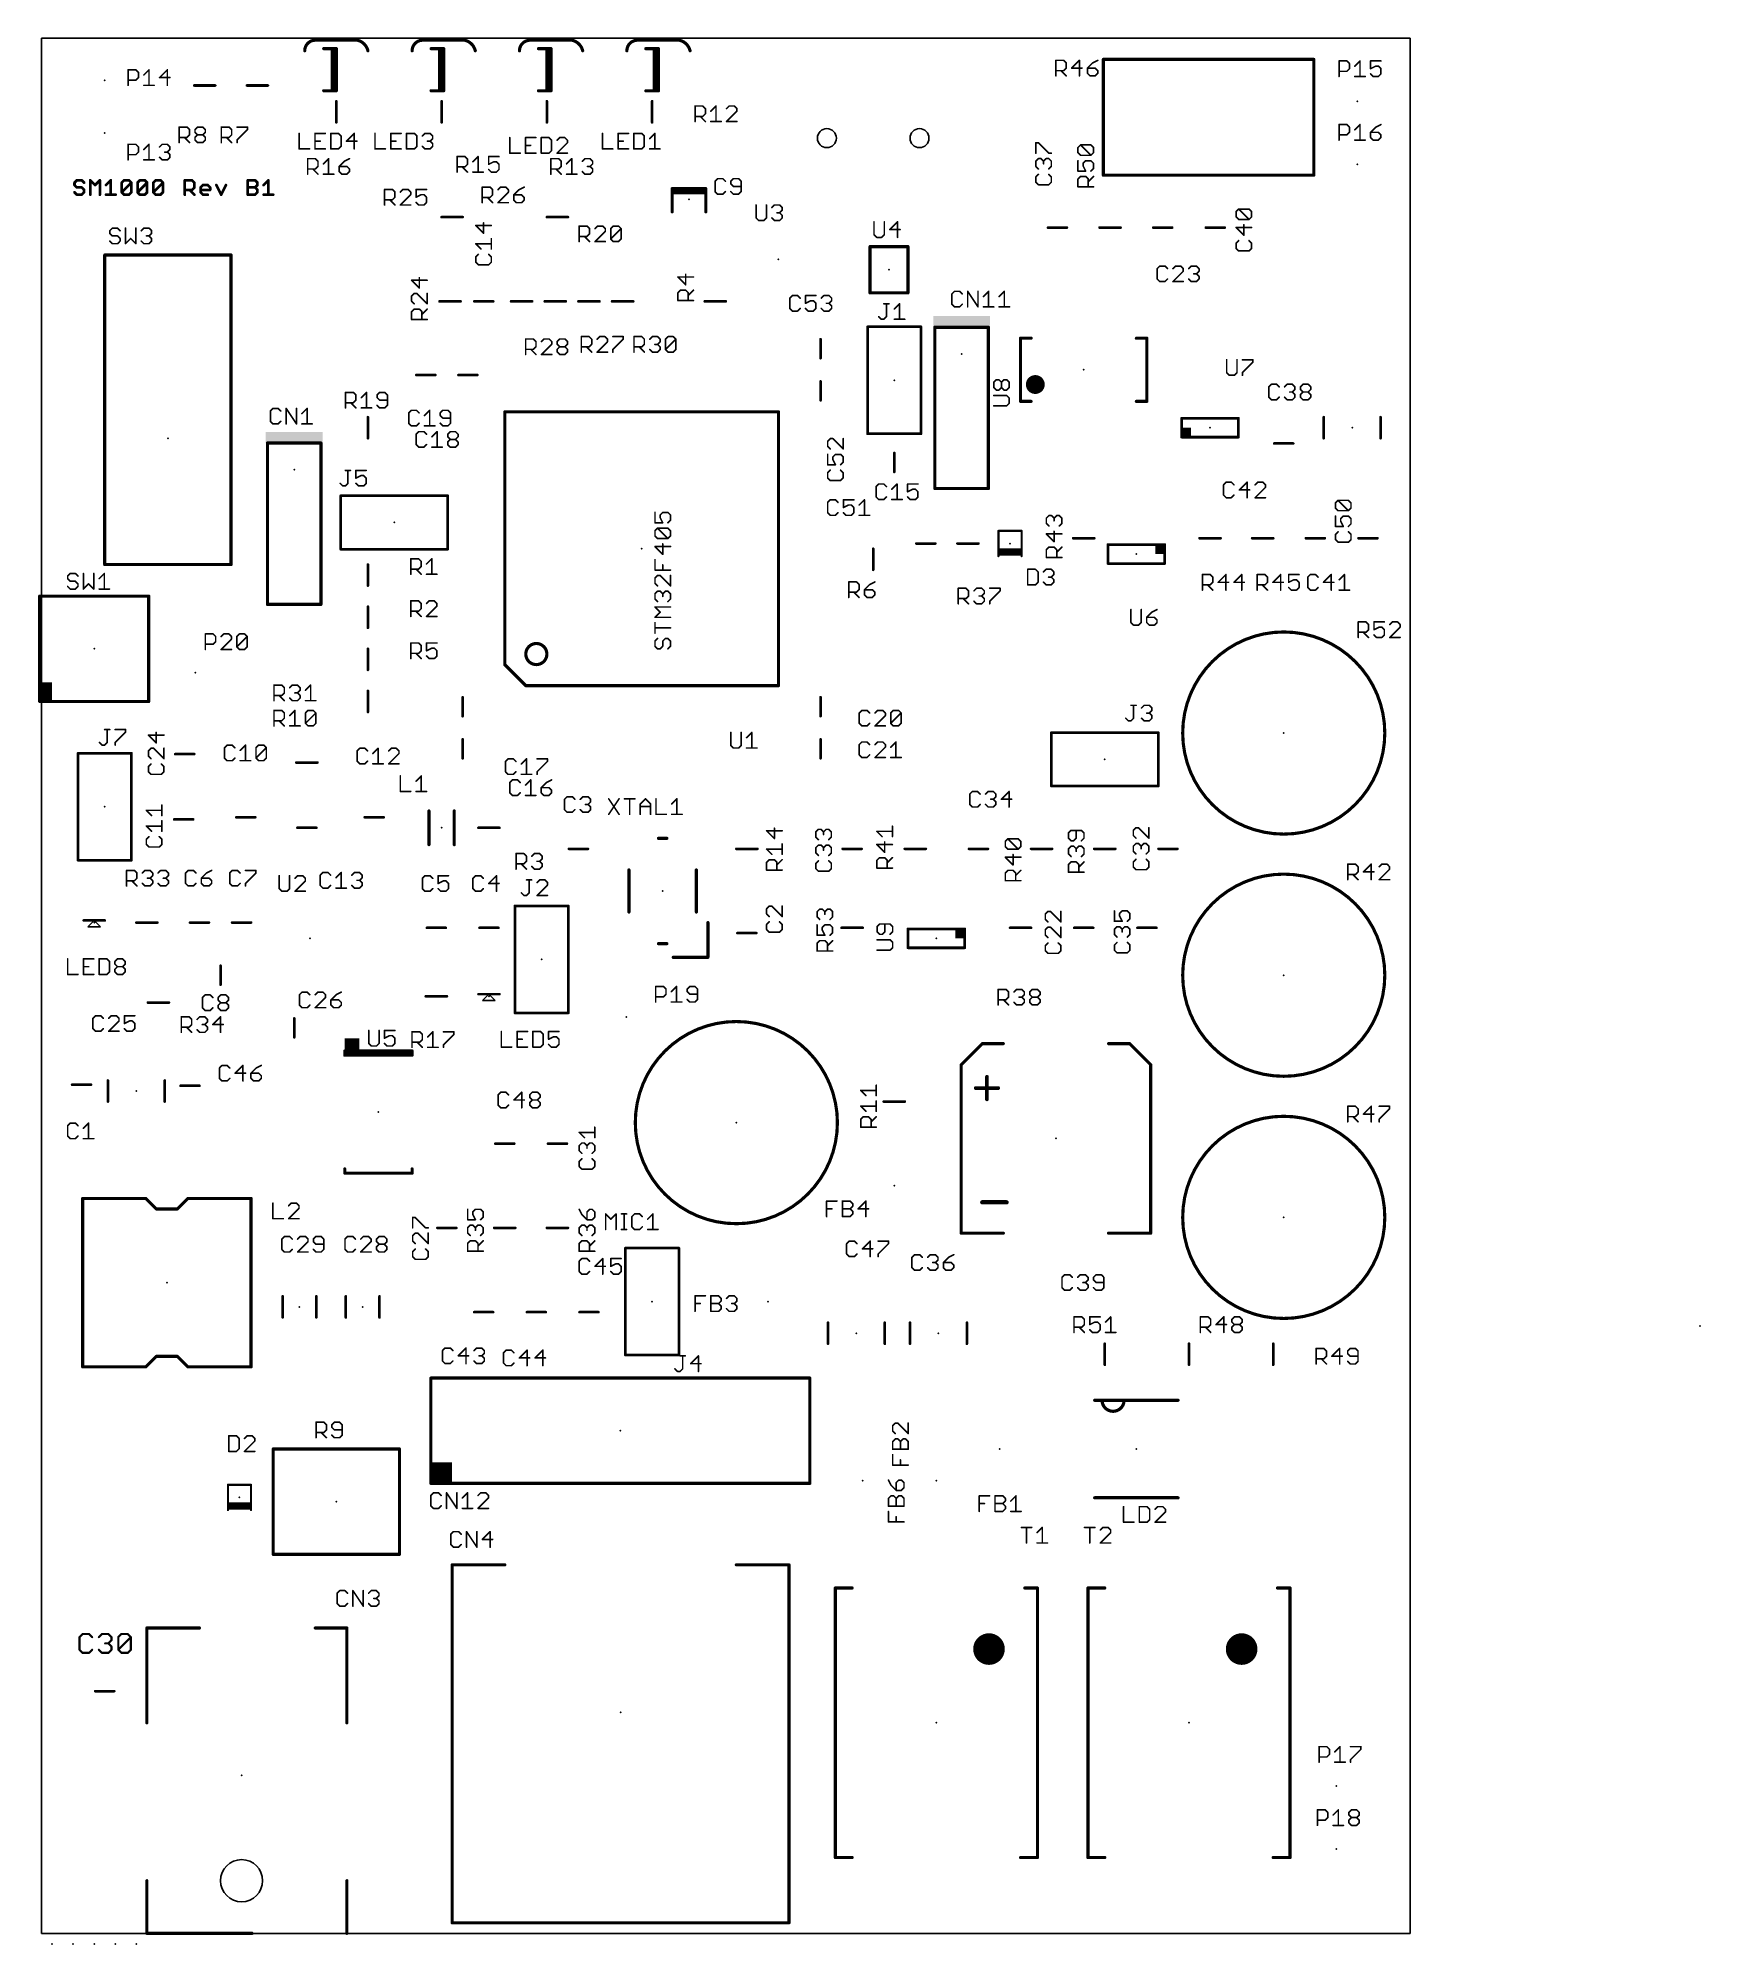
# Model space of a CAD drawing. Extents: x -0.01 to 3.1, y -0.02 to 3.54.
import ezdxf

# ---------------------------------------------------------------- set-up
doc = ezdxf.new("R2010")
doc.units = 0
for name, color, linetype in [('20', 7, 'CONTINUOUS'), ('21', 253, 'CONTINUOUS'), ('23', 7, 'CONTINUOUS'), ('25', 253, 'CONTINUOUS')]:
    doc.layers.add(name, color=color, linetype=linetype)

# ---------------------------------------------------------------- blocks, each defined once
blk = doc.blocks.new('RECT')
blk.add_solid([(-0.5, -0.5), (0.5, -0.5), (-0.5, 0.5), (0.5, 0.5)])

msp = doc.modelspace()

# ---------------------------------------------------------------- linework, layer by layer
at = {"layer": '20'}
for p, q in [((2.559055, 3.543307), (0, 3.543307)), ((0, 3.543307), (0, 0)), ((2.559055, 0), (2.559055, 3.543307)), ((0, 0), (2.559055, 0))]:
    msp.add_line(p, q, dxfattribs=at)
for centre, radius in [((1.468504, 3.356299), 0.017717), ((1.641732, 3.356299), 0.017717), ((0.374016, 0.098425), 0.03937)]:
    msp.add_circle(centre, radius, dxfattribs=at)
at = {"layer": '21'}
for p, q in [((0.086614, 1.88189), (0.098425, 1.893701)), ((0.098425, 1.893701), (0.110236, 1.88189)), ((0.110236, 1.88189), (0.086614, 1.88189)), ((0.824803, 1.744094), (0.836614, 1.755906)), ((0.836614, 1.755906), (0.848425, 1.744094)), ((0.848425, 1.744094), (0.824803, 1.744094))]:
    msp.add_line(p, q, dxfattribs=at)
for points, const_width in [([(0.511811, 3.53937, 0.414214), (0.492126, 3.519685)], 0.005906), ([(0.511811, 3.540846, 1), (0.511811, 3.537894)], 0.002953), ([(0.511811, 3.537894, 1), (0.511811, 3.540846)], 0.002953), ([(0.610236, 3.519685, 0.284079), (0.590551, 3.53937)], 0.005906), ([(0.59089, 3.540807, 1), (0.590212, 3.537933)], 0.002953), ([(0.590551, 3.537894, 1), (0.590551, 3.540846)], 0.002953), ([(0.712598, 3.53937, 0.414214), (0.692913, 3.519685)], 0.005906), ([(0.712598, 3.540846, 1), (0.712598, 3.537894)], 0.002953), ([(0.712598, 3.537894, 1), (0.712598, 3.540846)], 0.002953), ([(0.791678, 3.540807, 1), (0.790999, 3.537933)], 0.002953), ([(0.811024, 3.519685, 0.284079), (0.791339, 3.53937)], 0.005906), ([(0.791339, 3.537894, 1), (0.791339, 3.540846)], 0.002953), ([(0.913386, 3.53937, 0.414214), (0.893701, 3.519685)], 0.005906), ([(0.913386, 3.540846, 1), (0.913386, 3.537894)], 0.002953), ([(0.913386, 3.537894, 1), (0.913386, 3.540846)], 0.002953), ([(1.011811, 3.519685, 0.284079), (0.992126, 3.53937)], 0.005906), ([(0.992465, 3.540807, 1), (0.991787, 3.537933)], 0.002953), ([(0.992126, 3.537894, 1), (0.992126, 3.540846)], 0.002953), ([(1.114173, 3.53937, 0.414214), (1.094488, 3.519685)], 0.005906), ([(1.114173, 3.540846, 1), (1.114173, 3.537894)], 0.002953), ([(1.114173, 3.537894, 1), (1.114173, 3.540846)], 0.002953), ([(1.212598, 3.519685, 0.284079), (1.192913, 3.53937)], 0.005906), ([(1.193253, 3.540807, 1), (1.192574, 3.537933)], 0.002953), ([(1.192913, 3.537894, 1), (1.192913, 3.540846)], 0.002953), ([(0.49065, 3.519685, 1), (0.493602, 3.519685)], 0.002953), ([(0.527559, 3.525098, 1), (0.527559, 3.522146)], 0.002953), ([(0.531496, 3.525098, 1), (0.531496, 3.522146)], 0.002953), ([(0.531496, 3.522146, 1), (0.531496, 3.525098)], 0.002953), ([(0.544783, 3.523622, 1), (0.541831, 3.523622)], 0.002953), ([(0.543307, 3.525098, 1), (0.543307, 3.522146)], 0.002953), ([(0.543307, 3.522146, 1), (0.543307, 3.525098)], 0.002953), ([(0.547244, 3.525098, 1), (0.547244, 3.522146)], 0.002953), ([(0.54872, 3.523622, 1), (0.545768, 3.523622)], 0.002953), ([(0.547244, 3.522146, 1), (0.547244, 3.525098)], 0.002953), ([(0.552657, 3.523622, 1), (0.549705, 3.523622)], 0.002953), ([(0.551181, 3.522146, 1), (0.551181, 3.525098)], 0.002953), ([(0.608799, 3.519346, 1), (0.611673, 3.520024)], 0.002953), ([(0.691437, 3.519685, 1), (0.69439, 3.519685)], 0.002953), ([(0.728346, 3.525098, 1), (0.728346, 3.522146)], 0.002953), ([(0.732283, 3.525098, 1), (0.732283, 3.522146)], 0.002953), ([(0.732283, 3.522146, 1), (0.732283, 3.525098)], 0.002953), ([(0.745571, 3.523622, 1), (0.742618, 3.523622)], 0.002953), ([(0.744094, 3.525098, 1), (0.744094, 3.522146)], 0.002953), ([(0.744094, 3.522146, 1), (0.744094, 3.525098)], 0.002953), ([(0.749508, 3.523622, 1), (0.746555, 3.523622)], 0.002953), ([(0.748031, 3.525098, 1), (0.748031, 3.522146)], 0.002953), ([(0.748031, 3.522146, 1), (0.748031, 3.525098)], 0.002953), ([(0.753445, 3.523622, 1), (0.750492, 3.523622)], 0.002953), ([(0.751969, 3.522146, 1), (0.751969, 3.525098)], 0.002953), ([(0.809587, 3.519346, 1), (0.812461, 3.520024)], 0.002953), ([(0.892224, 3.519685, 1), (0.895177, 3.519685)], 0.002953), ([(0.929134, 3.525098, 1), (0.929134, 3.522146)], 0.002953), ([(0.933071, 3.525098, 1), (0.933071, 3.522146)], 0.002953), ([(0.933071, 3.522146, 1), (0.933071, 3.525098)], 0.002953), ([(0.946358, 3.523622, 1), (0.943406, 3.523622)], 0.002953), ([(0.944882, 3.525098, 1), (0.944882, 3.522146)], 0.002953), ([(0.944882, 3.522146, 1), (0.944882, 3.525098)], 0.002953), ([(0.948819, 3.525098, 1), (0.948819, 3.522146)], 0.002953), ([(0.950295, 3.523622, 1), (0.947343, 3.523622)], 0.002953), ([(0.948819, 3.522146, 1), (0.948819, 3.525098)], 0.002953), ([(0.954232, 3.523622, 1), (0.95128, 3.523622)], 0.002953), ([(0.952756, 3.522146, 1), (0.952756, 3.525098)], 0.002953), ([(1.010374, 3.519346, 1), (1.013248, 3.520024)], 0.002953), ([(1.093012, 3.519685, 1), (1.095965, 3.519685)], 0.002953), ([(1.129921, 3.525098, 1), (1.129921, 3.522146)], 0.002953), ([(1.133858, 3.525098, 1), (1.133858, 3.522146)], 0.002953), ([(1.133858, 3.522146, 1), (1.133858, 3.525098)], 0.002953), ([(1.147146, 3.523622, 1), (1.144193, 3.523622)], 0.002953), ([(1.145669, 3.525098, 1), (1.145669, 3.522146)], 0.002953), ([(1.145669, 3.522146, 1), (1.145669, 3.525098)], 0.002953), ([(1.151083, 3.523622, 1), (1.14813, 3.523622)], 0.002953), ([(1.149606, 3.525098, 1), (1.149606, 3.522146)], 0.002953), ([(1.149606, 3.522146, 1), (1.149606, 3.525098)], 0.002953), ([(1.15502, 3.523622, 1), (1.152067, 3.523622)], 0.002953), ([(1.153543, 3.522146, 1), (1.153543, 3.525098)], 0.002953), ([(1.211162, 3.519346, 1), (1.214035, 3.520024)], 0.002953), ([(1.985433, 3.50502, 1), (1.985433, 3.502067)], 0.002953), ([(1.986909, 3.503543, 1), (1.983957, 3.503543)], 0.002953), ([(2.38061, 3.503543, 1), (2.377657, 3.503543)], 0.002953), ([(2.379134, 3.502067, 1), (2.379134, 3.50502)], 0.002953), ([(0.285433, 3.455974, 1), (0.285433, 3.453474)], 0.0025), ([(0.324803, 3.453474, 1), (0.324803, 3.455974)], 0.0025), ([(0.383858, 3.455974, 1), (0.383858, 3.453474)], 0.0025), ([(0.423228, 3.453474, 1), (0.423228, 3.455974)], 0.0025), ([(0.527559, 3.446358, 1), (0.527559, 3.443406)], 0.002953), ([(0.531496, 3.446358, 1), (0.531496, 3.443406)], 0.002953), ([(0.531496, 3.443406, 1), (0.531496, 3.446358)], 0.002953), ([(0.543307, 3.446358, 1), (0.543307, 3.443406)], 0.002953), ([(0.541831, 3.444882, 1), (0.544783, 3.444882)], 0.002953), ([(0.543307, 3.443406, 1), (0.543307, 3.446358)], 0.002953), ([(0.547244, 3.446358, 1), (0.547244, 3.443406)], 0.002953), ([(0.545768, 3.444882, 1), (0.54872, 3.444882)], 0.002953), ([(0.547244, 3.443406, 1), (0.547244, 3.446358)], 0.002953), ([(0.549705, 3.444882, 1), (0.552657, 3.444882)], 0.002953), ([(0.552431, 3.425197, 1), (0.549931, 3.425197)], 0.0025), ([(0.551181, 3.443406, 1), (0.551181, 3.446358)], 0.002953), ([(0.728346, 3.446358, 1), (0.728346, 3.443406)], 0.002953), ([(0.732283, 3.446358, 1), (0.732283, 3.443406)], 0.002953), ([(0.732283, 3.443406, 1), (0.732283, 3.446358)], 0.002953), ([(0.744094, 3.446358, 1), (0.744094, 3.443406)], 0.002953), ([(0.742618, 3.444882, 1), (0.745571, 3.444882)], 0.002953), ([(0.744094, 3.443406, 1), (0.744094, 3.446358)], 0.002953), ([(0.748031, 3.446358, 1), (0.748031, 3.443406)], 0.002953), ([(0.746555, 3.444882, 1), (0.749508, 3.444882)], 0.002953), ([(0.749281, 3.425197, 1), (0.746781, 3.425197)], 0.0025), ([(0.748031, 3.443406, 1), (0.748031, 3.446358)], 0.002953), ([(0.750492, 3.444882, 1), (0.753445, 3.444882)], 0.002953), ([(0.751969, 3.443406, 1), (0.751969, 3.446358)], 0.002953), ([(0.929134, 3.446358, 1), (0.929134, 3.443406)], 0.002953), ([(0.933071, 3.446358, 1), (0.933071, 3.443406)], 0.002953), ([(0.933071, 3.443406, 1), (0.933071, 3.446358)], 0.002953), ([(0.944882, 3.446358, 1), (0.944882, 3.443406)], 0.002953), ([(0.943406, 3.444882, 1), (0.946358, 3.444882)], 0.002953), ([(0.946132, 3.425197, 1), (0.943632, 3.425197)], 0.0025), ([(0.944882, 3.443406, 1), (0.944882, 3.446358)], 0.002953), ([(0.948819, 3.446358, 1), (0.948819, 3.443406)], 0.002953), ([(0.947343, 3.444882, 1), (0.950295, 3.444882)], 0.002953), ([(0.948819, 3.443406, 1), (0.948819, 3.446358)], 0.002953), ([(0.95128, 3.444882, 1), (0.954232, 3.444882)], 0.002953), ([(0.952756, 3.443406, 1), (0.952756, 3.446358)], 0.002953), ([(1.129921, 3.446358, 1), (1.129921, 3.443406)], 0.002953), ([(1.133858, 3.446358, 1), (1.133858, 3.443406)], 0.002953), ([(1.133858, 3.443406, 1), (1.133858, 3.446358)], 0.002953), ([(1.142982, 3.425197, 1), (1.140482, 3.425197)], 0.0025), ([(1.145669, 3.446358, 1), (1.145669, 3.443406)], 0.002953), ([(1.144193, 3.444882, 1), (1.147146, 3.444882)], 0.002953), ([(1.145669, 3.443406, 1), (1.145669, 3.446358)], 0.002953), ([(1.149606, 3.446358, 1), (1.149606, 3.443406)], 0.002953), ([(1.14813, 3.444882, 1), (1.151083, 3.444882)], 0.002953), ([(1.149606, 3.443406, 1), (1.149606, 3.446358)], 0.002953), ([(1.152067, 3.444882, 1), (1.15502, 3.444882)], 0.002953), ([(1.153543, 3.443406, 1), (1.153543, 3.446358)], 0.002953), ([(0.549931, 3.385827, 1), (0.552431, 3.385827)], 0.0025), ([(0.746781, 3.385827, 1), (0.749281, 3.385827)], 0.0025), ([(0.943632, 3.385827, 1), (0.946132, 3.385827)], 0.0025), ([(1.140482, 3.385827, 1), (1.142982, 3.385827)], 0.0025), ([(0.066059, 3.278805, 1), (0.066059, 3.276305)], 0.0025), ([(0.066943, 3.276671, 1), (0.065175, 3.278438)], 0.0025), ([(0.07595, 3.278438, 1), (0.074183, 3.276671)], 0.0025), ([(0.075067, 3.276305, 1), (0.075067, 3.278805)], 0.0025), ([(0.09227, 3.277555, 1), (0.08977, 3.277555)], 0.0025), ([(0.091904, 3.278438, 1), (0.090136, 3.276671)], 0.0025), ([(0.110286, 3.277555, 1), (0.107786, 3.277555)], 0.0025), ([(0.10992, 3.276671, 1), (0.108152, 3.278438)], 0.0025), ([(0.130743, 3.277555, 1), (0.128243, 3.277555)], 0.0025), ([(0.130377, 3.276671, 1), (0.128609, 3.278438)], 0.0025), ([(0.154454, 3.278805, 1), (0.154454, 3.276305)], 0.0025), ([(0.155338, 3.276671, 1), (0.153571, 3.278438)], 0.0025), ([(0.164346, 3.278438, 1), (0.162578, 3.276671)], 0.0025), ([(0.163462, 3.276305, 1), (0.163462, 3.278805)], 0.0025), ([(0.18392, 3.278805, 1), (0.18392, 3.276305)], 0.0025), ([(0.184804, 3.276671, 1), (0.183036, 3.278438)], 0.0025), ([(0.193811, 3.278438, 1), (0.192043, 3.276671)], 0.0025), ([(0.192927, 3.276305, 1), (0.192927, 3.278805)], 0.0025), ([(0.213385, 3.278805, 1), (0.213385, 3.276305)], 0.0025), ([(0.214269, 3.276671, 1), (0.212501, 3.278438)], 0.0025), ([(0.223276, 3.278438, 1), (0.221509, 3.276671)], 0.0025), ([(0.222392, 3.276305, 1), (0.222392, 3.278805)], 0.0025), ([(0.269061, 3.277555, 1), (0.266561, 3.277555)], 0.0025), ([(0.267811, 3.278805, 1), (0.267811, 3.276305)], 0.0025), ([(0.282207, 3.278438, 1), (0.280439, 3.276671)], 0.0025), ([(0.281323, 3.276305, 1), (0.281323, 3.278805)], 0.0025), ([(0.386922, 3.277555, 1), (0.384422, 3.277555)], 0.0025), ([(0.385672, 3.278805, 1), (0.385672, 3.276305)], 0.0025), ([(0.400067, 3.278438, 1), (0.3983, 3.276671)], 0.0025), ([(0.399184, 3.276305, 1), (0.399184, 3.278805)], 0.0025), ([(0.425395, 3.277555, 1), (0.422895, 3.277555)], 0.0025), ([(0.425029, 3.276671, 1), (0.423261, 3.278438)], 0.0025), ([(1.985433, 3.288484, 1), (1.985433, 3.285531)], 0.002953), ([(1.983957, 3.287008, 1), (1.986909, 3.287008)], 0.002953), ([(2.377657, 3.287008, 1), (2.38061, 3.287008)], 0.002953), ([(2.379134, 3.285531, 1), (2.379134, 3.288484)], 0.002953), ([(0.062805, 3.273051, 1), (0.060305, 3.273051)], 0.0025), ([(0.060671, 3.273935, 1), (0.062439, 3.272167)], 0.0025), ([(0.062439, 3.269431, 1), (0.060671, 3.267663)], 0.0025), ([(0.060305, 3.268547, 1), (0.062805, 3.268547)], 0.0025), ([(0.062439, 3.255919, 1), (0.060671, 3.254151)], 0.0025), ([(0.066059, 3.265293, 1), (0.066059, 3.262793)], 0.0025), ([(0.066059, 3.251781, 1), (0.066059, 3.249281)], 0.0025), ([(0.065175, 3.263159, 1), (0.066943, 3.264927)], 0.0025), ([(0.065175, 3.249648, 1), (0.066943, 3.251415)], 0.0025), ([(0.07595, 3.264927, 1), (0.074183, 3.263159)], 0.0025), ([(0.074183, 3.251415, 1), (0.07595, 3.249648)], 0.0025), ([(0.075067, 3.262793, 1), (0.075067, 3.265293)], 0.0025), ([(0.075067, 3.249281, 1), (0.075067, 3.251781)], 0.0025), ([(0.08082, 3.259539, 1), (0.07832, 3.259539)], 0.0025), ([(0.07832, 3.255035, 1), (0.08082, 3.255035)], 0.0025), ([(0.078687, 3.272167, 1), (0.080454, 3.273935)], 0.0025), ([(0.078687, 3.258655, 1), (0.080454, 3.260423)], 0.0025), ([(0.080454, 3.254151, 1), (0.078687, 3.255919)], 0.0025), ([(0.08977, 3.250531, 1), (0.09227, 3.250531)], 0.0025), ([(0.099144, 3.269431, 1), (0.100912, 3.267663)], 0.0025), ([(0.099144, 3.267663, 1), (0.100912, 3.269431)], 0.0025), ([(0.107786, 3.250531, 1), (0.110286, 3.250531)], 0.0025), ([(0.120485, 3.251781, 1), (0.120485, 3.249281)], 0.0025), ([(0.119602, 3.269431, 1), (0.121369, 3.267663)], 0.0025), ([(0.128243, 3.250531, 1), (0.130743, 3.250531)], 0.0025), ([(0.138501, 3.249281, 1), (0.138501, 3.251781)], 0.0025), ([(0.151201, 3.273051, 1), (0.148701, 3.273051)], 0.0025), ([(0.149067, 3.273935, 1), (0.150835, 3.272167)], 0.0025), ([(0.150835, 3.255919, 1), (0.149067, 3.254151)], 0.0025), ([(0.149067, 3.255919, 1), (0.150835, 3.254151)], 0.0025), ([(0.148701, 3.255035, 1), (0.151201, 3.255035)], 0.0025), ([(0.154454, 3.251781, 1), (0.154454, 3.249281)], 0.0025), ([(0.153571, 3.249648, 1), (0.155338, 3.251415)], 0.0025), ([(0.162578, 3.251415, 1), (0.164346, 3.249648)], 0.0025), ([(0.163462, 3.249281, 1), (0.163462, 3.251781)], 0.0025), ([(0.169216, 3.273051, 1), (0.166716, 3.273051)], 0.0025), ([(0.166716, 3.255035, 1), (0.169216, 3.255035)], 0.0025), ([(0.16885, 3.272167, 1), (0.167082, 3.273935)], 0.0025), ([(0.167082, 3.272167, 1), (0.16885, 3.273935)], 0.0025), ([(0.16885, 3.254151, 1), (0.167082, 3.255919)], 0.0025), ([(0.180666, 3.273051, 1), (0.178166, 3.273051)], 0.0025), ([(0.178532, 3.273935, 1), (0.1803, 3.272167)], 0.0025), ([(0.1803, 3.255919, 1), (0.178532, 3.254151)], 0.0025), ([(0.178532, 3.255919, 1), (0.1803, 3.254151)], 0.0025), ([(0.178166, 3.255035, 1), (0.180666, 3.255035)], 0.0025), ([(0.18392, 3.251781, 1), (0.18392, 3.249281)], 0.0025), ([(0.183036, 3.249648, 1), (0.184804, 3.251415)], 0.0025), ([(0.192043, 3.251415, 1), (0.193811, 3.249648)], 0.0025), ([(0.192927, 3.249281, 1), (0.192927, 3.251781)], 0.0025), ([(0.198681, 3.273051, 1), (0.196181, 3.273051)], 0.0025), ([(0.196181, 3.255035, 1), (0.198681, 3.255035)], 0.0025), ([(0.198315, 3.272167, 1), (0.196547, 3.273935)], 0.0025), ([(0.196547, 3.272167, 1), (0.198315, 3.273935)], 0.0025), ([(0.198315, 3.254151, 1), (0.196547, 3.255919)], 0.0025), ([(0.210131, 3.273051, 1), (0.207631, 3.273051)], 0.0025), ([(0.207997, 3.273935, 1), (0.209765, 3.272167)], 0.0025), ([(0.209765, 3.255919, 1), (0.207997, 3.254151)], 0.0025), ([(0.207997, 3.255919, 1), (0.209765, 3.254151)], 0.0025), ([(0.207631, 3.255035, 1), (0.210131, 3.255035)], 0.0025), ([(0.213385, 3.251781, 1), (0.213385, 3.249281)], 0.0025), ([(0.212501, 3.249648, 1), (0.214269, 3.251415)], 0.0025), ([(0.221509, 3.251415, 1), (0.223276, 3.249648)], 0.0025), ([(0.222392, 3.249281, 1), (0.222392, 3.251781)], 0.0025), ([(0.228146, 3.273051, 1), (0.225646, 3.273051)], 0.0025), ([(0.225646, 3.255035, 1), (0.228146, 3.255035)], 0.0025), ([(0.22778, 3.272167, 1), (0.226013, 3.273935)], 0.0025), ([(0.226013, 3.272167, 1), (0.22778, 3.273935)], 0.0025), ([(0.22778, 3.254151, 1), (0.226013, 3.255919)], 0.0025), ([(0.267811, 3.260789, 1), (0.267811, 3.258289)], 0.0025), ([(0.266561, 3.250531, 1), (0.269061, 3.250531)], 0.0025), ([(0.277703, 3.260423, 1), (0.275935, 3.258655)], 0.0025), ([(0.280439, 3.260423, 1), (0.282207, 3.258655)], 0.0025), ([(0.281323, 3.258289, 1), (0.281323, 3.260789)], 0.0025), ([(0.287077, 3.273051, 1), (0.284577, 3.273051)], 0.0025), ([(0.284577, 3.264043, 1), (0.287077, 3.264043)], 0.0025), ([(0.284943, 3.272167, 1), (0.286711, 3.273935)], 0.0025), ([(0.286711, 3.263159, 1), (0.284943, 3.264927)], 0.0025), ([(0.284943, 3.249648, 1), (0.286711, 3.251415)], 0.0025), ([(0.298527, 3.264043, 1), (0.296027, 3.264043)], 0.0025), ([(0.296393, 3.264927, 1), (0.29816, 3.263159)], 0.0025), ([(0.297277, 3.260789, 1), (0.297277, 3.258289)], 0.0025), ([(0.29816, 3.255919, 1), (0.296393, 3.254151)], 0.0025), ([(0.296027, 3.255035, 1), (0.298527, 3.255035)], 0.0025), ([(0.30178, 3.269797, 1), (0.30178, 3.267297)], 0.0025), ([(0.30178, 3.251781, 1), (0.30178, 3.249281)], 0.0025), ([(0.302664, 3.267663, 1), (0.300896, 3.269431)], 0.0025), ([(0.300897, 3.249648, 1), (0.302664, 3.251415)], 0.0025), ([(0.311672, 3.269431, 1), (0.309904, 3.267663)], 0.0025), ([(0.310788, 3.267297, 1), (0.310788, 3.269797)], 0.0025), ([(0.310788, 3.249281, 1), (0.310788, 3.251781)], 0.0025), ([(0.316542, 3.264043, 1), (0.314042, 3.264043)], 0.0025), ([(0.314042, 3.259539, 1), (0.316542, 3.259539)], 0.0025), ([(0.314408, 3.263159, 1), (0.316176, 3.264927)], 0.0025), ([(0.315292, 3.258289, 1), (0.315292, 3.260789)], 0.0025), ([(0.32786, 3.269106, 1), (0.325624, 3.267988)], 0.0025), ([(0.334631, 3.251091, 1), (0.336867, 3.249972)], 0.0025), ([(0.334631, 3.249972, 1), (0.336867, 3.251091)], 0.0025), ([(0.345875, 3.267988, 1), (0.343639, 3.269106)], 0.0025), ([(0.385672, 3.265293, 1), (0.385672, 3.262793)], 0.0025), ([(0.385672, 3.251781, 1), (0.385672, 3.249281)], 0.0025), ([(0.384422, 3.250531, 1), (0.386922, 3.250531)], 0.0025), ([(0.400067, 3.264927, 1), (0.3983, 3.263159)], 0.0025), ([(0.3983, 3.264927, 1), (0.400067, 3.263159)], 0.0025), ([(0.3983, 3.251415, 1), (0.400067, 3.249648)], 0.0025), ([(0.399184, 3.262793, 1), (0.399184, 3.265293)], 0.0025), ([(0.399184, 3.249281, 1), (0.399184, 3.251781)], 0.0025), ([(0.404937, 3.273051, 1), (0.402438, 3.273051)], 0.0025), ([(0.402438, 3.268547, 1), (0.404937, 3.268547)], 0.0025), ([(0.404937, 3.259539, 1), (0.402438, 3.259539)], 0.0025), ([(0.402438, 3.255035, 1), (0.404937, 3.255035)], 0.0025), ([(0.402804, 3.272167, 1), (0.404571, 3.273935)], 0.0025), ([(0.404571, 3.267663, 1), (0.402804, 3.269431)], 0.0025), ([(0.402804, 3.258655, 1), (0.404571, 3.260423)], 0.0025), ([(0.404571, 3.254151, 1), (0.402804, 3.255919)], 0.0025), ([(0.414253, 3.269431, 1), (0.416021, 3.267663)], 0.0025), ([(0.415137, 3.251781, 1), (0.415137, 3.249281)], 0.0025), ([(0.422895, 3.250531, 1), (0.425395, 3.250531)], 0.0025), ([(0.433153, 3.249281, 1), (0.433153, 3.251781)], 0.0025), ([(1.18061, 3.261811, 1), (1.177657, 3.261811)], 0.002953), ([(1.18061, 3.257874, 1), (1.177657, 3.257874)], 0.002953), ([(1.177657, 3.257874, 1), (1.18061, 3.257874)], 0.002953), ([(1.18061, 3.253937, 1), (1.177657, 3.253937)], 0.002953), ([(1.177657, 3.253937, 1), (1.18061, 3.253937)], 0.002953), ([(1.179134, 3.263287, 1), (1.179134, 3.260335)], 0.002953), ([(1.179134, 3.25935, 1), (1.179134, 3.256398)], 0.002953), ([(1.179134, 3.255413, 1), (1.179134, 3.252461)], 0.002953), ([(1.243602, 3.261811, 1), (1.24065, 3.261811)], 0.002953), ([(1.243602, 3.257874, 1), (1.24065, 3.257874)], 0.002953), ([(1.24065, 3.257874, 1), (1.243602, 3.257874)], 0.002953), ([(1.243602, 3.253937, 1), (1.24065, 3.253937)], 0.002953), ([(1.24065, 3.253937, 1), (1.243602, 3.253937)], 0.002953), ([(1.242126, 3.260335, 1), (1.242126, 3.263287)], 0.002953), ([(1.242126, 3.256398, 1), (1.242126, 3.25935)], 0.002953), ([(1.242126, 3.252461, 1), (1.242126, 3.255413)], 0.002953), ([(0.748031, 3.209911, 1), (0.748031, 3.207411)], 0.0025), ([(0.787402, 3.207411, 1), (0.787402, 3.209911)], 0.0025), ([(0.944882, 3.209911, 1), (0.944882, 3.207411)], 0.0025), ([(0.984252, 3.207411, 1), (0.984252, 3.209911)], 0.0025), ([(1.177657, 3.218504, 1), (1.18061, 3.218504)], 0.002953), ([(1.24065, 3.218504, 1), (1.243602, 3.218504)], 0.002953), ([(1.88189, 3.190226, 1), (1.88189, 3.187726)], 0.0025), ([(1.917323, 3.187726, 1), (1.917323, 3.190226)], 0.0025), ([(1.978346, 3.190226, 1), (1.978346, 3.187726)], 0.0025), ([(2.017717, 3.187726, 1), (2.017717, 3.190226)], 0.0025), ([(2.07874, 3.190226, 1), (2.07874, 3.187726)], 0.0025), ([(2.114173, 3.187726, 1), (2.114173, 3.190226)], 0.0025), ([(2.177165, 3.190226, 1), (2.177165, 3.187726)], 0.0025), ([(2.212598, 3.187726, 1), (2.212598, 3.190226)], 0.0025), ([(0.11811, 3.139272, 1), (0.11811, 3.136319)], 0.002953), ([(0.119587, 3.137795, 1), (0.116634, 3.137795)], 0.002953), ([(0.355807, 3.137795, 1), (0.352854, 3.137795)], 0.002953), ([(0.354331, 3.136319, 1), (0.354331, 3.139272)], 0.002953), ([(1.550689, 3.153543, 1), (1.547736, 3.153543)], 0.002953), ([(1.549213, 3.15502, 1), (1.549213, 3.152067)], 0.002953), ([(1.621555, 3.153543, 1), (1.618602, 3.153543)], 0.002953), ([(1.620079, 3.152067, 1), (1.620079, 3.15502)], 0.002953), ([(1.547736, 3.066929, 1), (1.550689, 3.066929)], 0.002953), ([(1.549213, 3.068406, 1), (1.549213, 3.065453)], 0.002953), ([(1.618602, 3.066929, 1), (1.621555, 3.066929)], 0.002953), ([(1.620079, 3.065453, 1), (1.620079, 3.068406)], 0.002953), ([(1.703037, 3.065057, 1), (1.701537, 3.065057)], 0.0015), ([(1.701757, 3.065588, 1), (1.702818, 3.064527)], 0.0015), ([(1.707125, 3.070645, 1), (1.707125, 3.069145)], 0.0015), ([(1.707655, 3.069364, 1), (1.706594, 3.070425)], 0.0015), ([(1.71733, 3.070425, 1), (1.716269, 3.069364)], 0.0015), ([(1.7168, 3.069145, 1), (1.7168, 3.070645)], 0.0015), ([(1.721107, 3.064527, 1), (1.722168, 3.065588)], 0.0015), ([(1.732503, 3.069895, 1), (1.731003, 3.069895)], 0.0015), ([(1.732377, 3.070311, 1), (1.731129, 3.069479)], 0.0015), ([(1.751852, 3.069895, 1), (1.750352, 3.069895)], 0.0015), ([(1.771643, 3.069895, 1), (1.770143, 3.069895)], 0.0015), ([(1.771423, 3.069364, 1), (1.770362, 3.070425)], 0.0015), ([(1.801108, 3.069895, 1), (1.799608, 3.069895)], 0.0015), ([(1.800888, 3.069364, 1), (1.799827, 3.070425)], 0.0015), ([(0.744094, 3.052431, 1), (0.744094, 3.049931)], 0.0025), ([(0.783465, 3.049931, 1), (0.783465, 3.052431)], 0.0025), ([(0.809055, 3.052431, 1), (0.809055, 3.049931)], 0.0025), ([(0.844488, 3.049931, 1), (0.844488, 3.052431)], 0.0025), ([(0.877953, 3.052431, 1), (0.877953, 3.049931)], 0.0025), ([(0.917323, 3.049931, 1), (0.917323, 3.052431)], 0.0025), ([(0.940945, 3.052431, 1), (0.940945, 3.049931)], 0.0025), ([(0.980315, 3.049931, 1), (0.980315, 3.052431)], 0.0025), ([(1.003937, 3.052431, 1), (1.003937, 3.049931)], 0.0025), ([(1.043307, 3.049931, 1), (1.043307, 3.052431)], 0.0025), ([(1.066929, 3.052431, 1), (1.066929, 3.049931)], 0.0025), ([(1.106299, 3.049931, 1), (1.106299, 3.052431)], 0.0025), ([(1.240157, 3.052431, 1), (1.240157, 3.049931)], 0.0025), ([(1.279528, 3.049931, 1), (1.279528, 3.052431)], 0.0025), ([(1.702818, 3.046238, 1), (1.701757, 3.045177)], 0.0015), ([(1.701537, 3.045707, 1), (1.703037, 3.045707)], 0.0015), ([(1.707125, 3.04162, 1), (1.707125, 3.04012)], 0.0015), ([(1.706594, 3.04034, 1), (1.707655, 3.0414)], 0.0015), ([(1.716269, 3.0414, 1), (1.71733, 3.04034)], 0.0015), ([(1.7168, 3.04012, 1), (1.7168, 3.04162)], 0.0015), ([(1.722168, 3.045177, 1), (1.721107, 3.046238)], 0.0015), ([(1.731003, 3.04087, 1), (1.732503, 3.04087)], 0.0015), ([(1.750352, 3.04087, 1), (1.751852, 3.04087)], 0.0015), ([(1.750478, 3.040454, 1), (1.751726, 3.041286)], 0.0015), ([(1.760687, 3.06075, 1), (1.761748, 3.05969)], 0.0015), ([(1.761218, 3.04162, 1), (1.761218, 3.04012)], 0.0015), ([(1.770143, 3.04087, 1), (1.771643, 3.04087)], 0.0015), ([(1.780568, 3.04012, 1), (1.780568, 3.04162)], 0.0015), ([(1.790153, 3.06075, 1), (1.791213, 3.05969)], 0.0015), ([(1.790683, 3.04162, 1), (1.790683, 3.04012)], 0.0015), ([(1.799608, 3.04087, 1), (1.801108, 3.04087)], 0.0015), ([(1.810033, 3.04012, 1), (1.810033, 3.04162)], 0.0015), ([(0.119587, 2.992126, 1), (0.116634, 2.992126)], 0.002953), ([(0.116634, 2.992126, 1), (0.119587, 2.992126)], 0.002953), ([(0.355807, 2.992126, 1), (0.352854, 2.992126)], 0.002953), ([(0.352854, 2.992126, 1), (0.355807, 2.992126)], 0.002953), ([(1.545738, 3.003543, 1), (1.543238, 3.003543)], 0.0025), ([(1.544488, 3.004793, 1), (1.544488, 3.002293)], 0.0025), ([(1.645738, 3.003543, 1), (1.643238, 3.003543)], 0.0025), ([(1.644488, 3.002293, 1), (1.644488, 3.004793)], 0.0025), ([(1.671972, 3.002756, 1), (1.668972, 3.002756)], 0.003), ([(1.670472, 3.004256, 1), (1.670472, 3.001256)], 0.003), ([(1.771972, 3.002756, 1), (1.768972, 3.002756)], 0.003), ([(1.770472, 3.001256, 1), (1.770472, 3.004256)], 0.003), ([(1.457943, 2.980315, 1), (1.455443, 2.980315)], 0.0025), ([(1.830709, 2.98376, 1), (1.830709, 2.980807)], 0.002953), ([(1.832185, 2.982283, 1), (1.829232, 2.982283)], 0.002953), ([(1.850394, 2.980807, 1), (1.850394, 2.98376)], 0.002953), ([(2.047244, 2.98376, 1), (2.047244, 2.980807)], 0.002953), ([(2.068406, 2.982283, 1), (2.065453, 2.982283)], 0.002953), ([(2.066929, 2.980807, 1), (2.066929, 2.98376)], 0.002953), ([(1.455443, 2.944882, 1), (1.457943, 2.944882)], 0.0025), ([(0.700787, 2.914636, 1), (0.700787, 2.912136)], 0.0025), ([(0.73622, 2.912136, 1), (0.73622, 2.914636)], 0.0025), ([(0.779528, 2.914636, 1), (0.779528, 2.912136)], 0.0025), ([(0.814961, 2.912136, 1), (0.814961, 2.914636)], 0.0025), ([(1.457943, 2.901575, 1), (1.455443, 2.901575)], 0.0025), ([(1.858268, 2.886866, 1), (1.858268, 2.904473, 1), (1.858268, 2.886866)], 0.017607), ([(0.432715, 2.851747, 1), (0.432715, 2.850247)], 0.0015), ([(0.433246, 2.850467, 1), (0.432185, 2.851527)], 0.0015), ([(0.442921, 2.851528, 1), (0.44186, 2.850467)], 0.0015), ([(0.44239, 2.850247, 1), (0.44239, 2.851747)], 0.0015), ([(0.458093, 2.850997, 1), (0.456593, 2.850997)], 0.0015), ([(0.457967, 2.851413, 1), (0.456719, 2.850581)], 0.0015), ([(0.477443, 2.850997, 1), (0.475943, 2.850997)], 0.0015), ([(0.497233, 2.850997, 1), (0.495733, 2.850997)], 0.0015), ([(0.497013, 2.850467, 1), (0.495953, 2.851527)], 0.0015), ([(1.455443, 2.866142, 1), (1.457943, 2.866142)], 0.0025), ([(1.830709, 2.86565, 1), (1.830709, 2.862697)], 0.002953), ([(1.829232, 2.864173, 1), (1.832185, 2.864173)], 0.002953), ([(1.850394, 2.862697, 1), (1.850394, 2.86565)], 0.002953), ([(2.047244, 2.86565, 1), (2.047244, 2.862697)], 0.002953), ([(2.065453, 2.864173, 1), (2.068406, 2.864173)], 0.002953), ([(2.066929, 2.862697, 1), (2.066929, 2.86565)], 0.002953), ([(0.428628, 2.84616, 1), (0.427128, 2.84616)], 0.0015), ([(0.427348, 2.84669, 1), (0.428408, 2.845629)], 0.0015), ([(0.428408, 2.82734, 1), (0.427348, 2.826279)], 0.0015), ([(0.427128, 2.82681, 1), (0.428628, 2.82681)], 0.0015), ([(0.432715, 2.822722, 1), (0.432715, 2.821222)], 0.0015), ([(0.432185, 2.821442, 1), (0.433246, 2.822503)], 0.0015), ([(0.44186, 2.822503, 1), (0.442921, 2.821442)], 0.0015), ([(0.44239, 2.821222, 1), (0.44239, 2.822722)], 0.0015), ([(0.446697, 2.845629, 1), (0.447758, 2.84669)], 0.0015), ([(0.447758, 2.826279, 1), (0.446697, 2.82734)], 0.0015), ([(0.456593, 2.821972, 1), (0.458093, 2.821972)], 0.0015), ([(0.475943, 2.821972, 1), (0.477443, 2.821972)], 0.0015), ([(0.476069, 2.821556, 1), (0.477317, 2.822388)], 0.0015), ([(0.486278, 2.841853, 1), (0.487339, 2.840792)], 0.0015), ([(0.486808, 2.822722, 1), (0.486808, 2.821222)], 0.0015), ([(0.495733, 2.821972, 1), (0.497233, 2.821972)], 0.0015), ([(0.506158, 2.821222, 1), (0.506158, 2.822722)], 0.0015), ([(0.611486, 2.834646, 1), (0.608986, 2.834646)], 0.0025), ([(0.866142, 2.845965, 1), (0.866142, 2.843012)], 0.002953), ([(0.867618, 2.844488, 1), (0.864665, 2.844488)], 0.002953), ([(1.379429, 2.844488, 1), (1.376476, 2.844488)], 0.002953), ([(1.377953, 2.843012, 1), (1.377953, 2.845965)], 0.002953), ([(2.13314, 2.832677, 1), (2.13064, 2.832677)], 0.0025), ([(2.13189, 2.833927, 1), (2.13189, 2.831427)], 0.0025), ([(2.239439, 2.832677, 1), (2.236939, 2.832677)], 0.0025), ([(2.238189, 2.831427, 1), (2.238189, 2.833927)], 0.0025), ([(2.398888, 2.834646, 1), (2.396388, 2.834646)], 0.0025), ([(2.505187, 2.834646, 1), (2.502687, 2.834646)], 0.0025), ([(0.423941, 2.78622, 1), (0.420941, 2.78622)], 0.003), ([(0.422441, 2.78772, 1), (0.422441, 2.78472)], 0.003), ([(0.523941, 2.78622, 1), (0.520941, 2.78622)], 0.003), ([(0.522441, 2.78472, 1), (0.522441, 2.78772)], 0.003), ([(0.608986, 2.795276, 1), (0.611486, 2.795276)], 0.0025), ([(1.544488, 2.804793, 1), (1.544488, 2.802293)], 0.0025), ([(1.543238, 2.803543, 1), (1.545738, 2.803543)], 0.0025), ([(1.643238, 2.803543, 1), (1.645738, 2.803543)], 0.0025), ([(1.644488, 2.802293, 1), (1.644488, 2.804793)], 0.0025), ([(2.13189, 2.798494, 1), (2.13189, 2.795994)], 0.0025), ([(2.13064, 2.797244, 1), (2.13314, 2.797244)], 0.0025), ([(2.236939, 2.797244, 1), (2.239439, 2.797244)], 0.0025), ([(2.238189, 2.795994, 1), (2.238189, 2.798494)], 0.0025), ([(2.305118, 2.786683, 1), (2.305118, 2.784183)], 0.0025), ([(2.340551, 2.784183, 1), (2.340551, 2.786683)], 0.0025), ([(2.396388, 2.795276, 1), (2.398888, 2.795276)], 0.0025), ([(2.502687, 2.795276, 1), (2.505187, 2.795276)], 0.0025), ([(1.595738, 2.767717, 1), (1.593238, 2.767717)], 0.0025), ([(1.593238, 2.732283, 1), (1.595738, 2.732283)], 0.0025), ([(0.560699, 2.687795, 1), (0.558199, 2.687795)], 0.0025), ([(0.559449, 2.689045, 1), (0.559449, 2.686545)], 0.0025), ([(0.760699, 2.687795, 1), (0.758199, 2.687795)], 0.0025), ([(0.759449, 2.686545, 1), (0.759449, 2.689045)], 0.0025), ([(1.670472, 2.702681, 1), (1.670472, 2.699681)], 0.003), ([(1.668972, 2.701181, 1), (1.671972, 2.701181)], 0.003), ([(1.768972, 2.701181, 1), (1.771972, 2.701181)], 0.003), ([(1.770472, 2.699681, 1), (1.770472, 2.702681)], 0.003), ([(0.119587, 2.637795, 1), (0.116634, 2.637795)], 0.002953), ([(0.116634, 2.637795, 1), (0.119587, 2.637795)], 0.002953), ([(0.355807, 2.61811, 1), (0.352854, 2.61811)], 0.002953), ([(0.352854, 2.61811, 1), (0.355807, 2.61811)], 0.002953), ([(1.79037, 2.622047, 1), (1.78837, 2.622047)], 0.002), ([(1.78937, 2.623047, 1), (1.78937, 2.621047)], 0.002), ([(1.833677, 2.622047, 1), (1.831677, 2.622047)], 0.002), ([(1.832677, 2.621047, 1), (1.832677, 2.623047)], 0.002), ([(1.929134, 2.609518, 1), (1.929134, 2.607018)], 0.0025), ([(1.968504, 2.607018, 1), (1.968504, 2.609518)], 0.0025), ([(2.165354, 2.609518, 1), (2.165354, 2.607018)], 0.0025), ([(2.204724, 2.607018, 1), (2.204724, 2.609518)], 0.0025), ([(2.26378, 2.609518, 1), (2.26378, 2.607018)], 0.0025), ([(2.30315, 2.607018, 1), (2.30315, 2.609518)], 0.0025), ([(2.364173, 2.609518, 1), (2.364173, 2.607018)], 0.0025), ([(2.399606, 2.607018, 1), (2.399606, 2.609518)], 0.0025), ([(2.462598, 2.609518, 1), (2.462598, 2.607018)], 0.0025), ([(2.498031, 2.607018, 1), (2.498031, 2.609518)], 0.0025), ([(0.559449, 2.589045, 1), (0.559449, 2.586545)], 0.0025), ([(0.558199, 2.587795, 1), (0.560699, 2.587795)], 0.0025), ([(0.758199, 2.587795, 1), (0.760699, 2.587795)], 0.0025), ([(0.759449, 2.586545, 1), (0.759449, 2.589045)], 0.0025), ([(1.556368, 2.588583, 1), (1.553868, 2.588583)], 0.0025), ([(1.635827, 2.599675, 1), (1.635827, 2.597175)], 0.0025), ([(1.67126, 2.597175, 1), (1.67126, 2.599675)], 0.0025), ([(1.712598, 2.599675, 1), (1.712598, 2.597175)], 0.0025), ([(1.751969, 2.597175, 1), (1.751969, 2.599675)], 0.0025), ([(1.78837, 2.574803, 1), (1.79037, 2.574803)], 0.002), ([(1.791339, 2.588091, 1), (1.791339, 2.585138)], 0.002953), ([(1.791339, 2.584154, 1), (1.791339, 2.581201)], 0.002953), ([(1.791339, 2.580217, 1), (1.791339, 2.577264)], 0.002953), ([(1.830709, 2.585138, 1), (1.830709, 2.588091)], 0.002953), ([(1.830709, 2.581201, 1), (1.830709, 2.584154)], 0.002953), ([(1.830709, 2.577264, 1), (1.830709, 2.580217)], 0.002953), ([(1.831677, 2.574803, 1), (1.833677, 2.574803)], 0.002), ([(1.995344, 2.596457, 1), (1.992844, 2.596457)], 0.0025), ([(1.994094, 2.597707, 1), (1.994094, 2.595207)], 0.0025), ([(2.101644, 2.596457, 1), (2.099144, 2.596457)], 0.0025), ([(2.100394, 2.595207, 1), (2.100394, 2.597707)], 0.0025), ([(0.11811, 2.560531, 1), (0.11811, 2.557579)], 0.002953), ([(0.116634, 2.559055, 1), (0.119587, 2.559055)], 0.002953), ([(0.352854, 2.559055, 1), (0.355807, 2.559055)], 0.002953), ([(0.354331, 2.557579, 1), (0.354331, 2.560531)], 0.002953), ([(0.611486, 2.559055, 1), (0.608986, 2.559055)], 0.0025), ([(1.553868, 2.549213, 1), (1.556368, 2.549213)], 0.0025), ([(1.994094, 2.562274, 1), (1.994094, 2.559774)], 0.0025), ([(1.992844, 2.561024, 1), (1.995344, 2.561024)], 0.0025), ([(2.099144, 2.561024, 1), (2.101644, 2.561024)], 0.0025), ([(2.100394, 2.559774, 1), (2.100394, 2.562274)], 0.0025), ([(-0.002067, 2.5, 1), (-0.00502, 2.5)], 0.002953), ([(-0.003543, 2.501476, 1), (-0.003543, 2.498524)], 0.002953), ([(0.20187, 2.5, 1), (0.198917, 2.5)], 0.002953), ([(0.200394, 2.498524, 1), (0.200394, 2.501476)], 0.002953), ([(0.608986, 2.519685, 1), (0.611486, 2.519685)], 0.0025), ([(0.422441, 2.486146, 1), (0.422441, 2.483146)], 0.003), ([(0.420941, 2.484646, 1), (0.423941, 2.484646)], 0.003), ([(0.520941, 2.484646, 1), (0.523941, 2.484646)], 0.003), ([(0.522441, 2.483146, 1), (0.522441, 2.486146)], 0.003), ([(0.611486, 2.480315, 1), (0.608986, 2.480315)], 0.0025), ([(0.608986, 2.440945, 1), (0.611486, 2.440945)], 0.0025), ([(2.322835, 2.055118, 1), (2.322835, 2.433071, 1), (2.322835, 2.055118)], 0.005906), ([(0.611486, 2.401575, 1), (0.608986, 2.401575)], 0.0025), ([(0.925197, 2.372047, 1), (0.925197, 2.411417, 1), (0.925197, 2.372047)], 0.005906), ([(0.608986, 2.362205, 1), (0.611486, 2.362205)], 0.0025), ([(0.867186, 2.373091, 1), (0.865098, 2.371003)], 0.002953), ([(0.864665, 2.372047, 1), (0.867618, 2.372047)], 0.002953), ([(0.611486, 2.322835, 1), (0.608986, 2.322835)], 0.0025), ([(0.905512, 2.334154, 1), (0.905512, 2.331201)], 0.002953), ([(0.904468, 2.331633, 1), (0.906556, 2.333721)], 0.002953), ([(1.376476, 2.332677, 1), (1.379429, 2.332677)], 0.002953), ([(1.377953, 2.331201, 1), (1.377953, 2.334154)], 0.002953), ([(-0.00502, 2.30315, 1), (-0.002067, 2.30315)], 0.002953), ([(-0.003543, 2.304626, 1), (-0.003543, 2.301673)], 0.002953), ([(0.198917, 2.30315, 1), (0.20187, 2.30315)], 0.002953), ([(0.200394, 2.301673, 1), (0.200394, 2.304626)], 0.002953), ([(0.608986, 2.283465, 1), (0.611486, 2.283465)], 0.0025), ([(0.788652, 2.311024, 1), (0.786152, 2.311024)], 0.0025), ([(1.457943, 2.311024, 1), (1.455443, 2.311024)], 0.0025), ([(0.786152, 2.275591, 1), (0.788652, 2.275591)], 0.0025), ([(1.455443, 2.275591, 1), (1.457943, 2.275591)], 0.0025), ([(1.889439, 2.244882, 1), (1.886939, 2.244882)], 0.0025), ([(1.888189, 2.246132, 1), (1.888189, 2.243632)], 0.0025), ([(2.089439, 2.244882, 1), (2.086939, 2.244882)], 0.0025), ([(2.088189, 2.243632, 1), (2.088189, 2.246132)], 0.0025), ([(0.788652, 2.232283, 1), (0.786152, 2.232283)], 0.0025), ([(1.457943, 2.232283, 1), (1.455443, 2.232283)], 0.0025), ([(0.06936, 2.206299, 1), (0.06686, 2.206299)], 0.0025), ([(0.06811, 2.207549, 1), (0.06811, 2.205049)], 0.0025), ([(0.16936, 2.206299, 1), (0.16686, 2.206299)], 0.0025), ([(0.16811, 2.205049, 1), (0.16811, 2.207549)], 0.0025), ([(0.25, 2.205974, 1), (0.25, 2.203474)], 0.0025), ([(0.285433, 2.203474, 1), (0.285433, 2.205974)], 0.0025), ([(0.476378, 2.190226, 1), (0.476378, 2.187726)], 0.0025), ([(0.515748, 2.187726, 1), (0.515748, 2.190226)], 0.0025), ([(0.786152, 2.19685, 1), (0.788652, 2.19685)], 0.0025), ([(1.455443, 2.19685, 1), (1.457943, 2.19685)], 0.0025), ([(1.888189, 2.146132, 1), (1.888189, 2.143632)], 0.0025), ([(1.886939, 2.144882, 1), (1.889439, 2.144882)], 0.0025), ([(2.086939, 2.144882, 1), (2.089439, 2.144882)], 0.0025), ([(2.088189, 2.143632, 1), (2.088189, 2.146132)], 0.0025), ([(0.248031, 2.083927, 1), (0.248031, 2.081427)], 0.0025), ([(0.283465, 2.081427, 1), (0.283465, 2.083927)], 0.0025), ([(0.364173, 2.087864, 1), (0.364173, 2.085364)], 0.0025), ([(0.399606, 2.085364, 1), (0.399606, 2.087864)], 0.0025), ([(0.478346, 2.068179, 1), (0.478346, 2.065679)], 0.0025), ([(0.51378, 2.065679, 1), (0.51378, 2.068179)], 0.0025), ([(0.604331, 2.087864, 1), (0.604331, 2.085364)], 0.0025), ([(0.639764, 2.085364, 1), (0.639764, 2.087864)], 0.0025), ([(0.725886, 2.098425, 1), (0.722933, 2.098425)], 0.002953), ([(0.77313, 2.098425, 1), (0.770177, 2.098425)], 0.002953), ([(0.816929, 2.068179, 1), (0.816929, 2.065679)], 0.0025), ([(0.856299, 2.065679, 1), (0.856299, 2.068179)], 0.0025), ([(0.722933, 2.035433, 1), (0.725886, 2.035433)], 0.002953), ([(0.770177, 2.035433, 1), (0.77313, 2.035433)], 0.002953), ([(1.153543, 2.04872, 1), (1.153543, 2.045768)], 0.002953), ([(1.169291, 2.045768, 1), (1.169291, 2.04872)], 0.002953), ([(0.06811, 2.007549, 1), (0.06811, 2.005049)], 0.0025), ([(0.06686, 2.006299, 1), (0.06936, 2.006299)], 0.0025), ([(0.16686, 2.006299, 1), (0.16936, 2.006299)], 0.0025), ([(0.16811, 2.005049, 1), (0.16811, 2.007549)], 0.0025), ([(0.98622, 2.028809, 1), (0.98622, 2.026309)], 0.0025), ([(1.021654, 2.026309, 1), (1.021654, 2.028809)], 0.0025), ([(1.299213, 2.028809, 1), (1.299213, 2.026309)], 0.0025), ([(1.338583, 2.026309, 1), (1.338583, 2.028809)], 0.0025), ([(1.498031, 2.028809, 1), (1.498031, 2.026309)], 0.0025), ([(1.533465, 2.026309, 1), (1.533465, 2.028809)], 0.0025), ([(1.614173, 2.028809, 1), (1.614173, 2.026309)], 0.0025), ([(1.653543, 2.026309, 1), (1.653543, 2.028809)], 0.0025), ([(1.734252, 2.028809, 1), (1.734252, 2.026309)], 0.0025), ([(1.769685, 2.026309, 1), (1.769685, 2.028809)], 0.0025), ([(1.850394, 2.028809, 1), (1.850394, 2.026309)], 0.0025), ([(1.889764, 2.026309, 1), (1.889764, 2.028809)], 0.0025), ([(1.968504, 2.028809, 1), (1.968504, 2.026309)], 0.0025), ([(2.007874, 2.026309, 1), (2.007874, 2.028809)], 0.0025), ([(2.088583, 2.028809, 1), (2.088583, 2.026309)], 0.0025), ([(2.124016, 2.026309, 1), (2.124016, 2.028809)], 0.0025), ([(2.443195, 1.999029, 1), (2.441695, 1.999029)], 0.0015), ([(2.442445, 1.999779, 1), (2.442445, 1.998279)], 0.0015), ([(2.457488, 1.999559, 1), (2.456427, 1.998498)], 0.0015), ([(2.456957, 1.998279, 1), (2.456957, 1.999779)], 0.0015), ([(2.462545, 1.994191, 1), (2.461045, 1.994191)], 0.0015), ([(2.461264, 1.993661, 1), (2.462325, 1.994722)], 0.0015), ([(2.487172, 1.999029, 1), (2.485672, 1.999029)], 0.0015), ([(2.486953, 1.998498, 1), (2.485892, 1.999559)], 0.0015), ([(2.500845, 1.994722, 1), (2.501906, 1.993661)], 0.0015), ([(2.506213, 1.999779, 1), (2.506213, 1.998279)], 0.0015), ([(2.506743, 1.998498, 1), (2.505682, 1.999559)], 0.0015), ([(2.516418, 1.999559, 1), (2.515357, 1.998498)], 0.0015), ([(2.515888, 1.998279, 1), (2.515888, 1.999779)], 0.0015), ([(2.521475, 1.994191, 1), (2.519975, 1.994191)], 0.0015), ([(2.520195, 1.993661, 1), (2.521255, 1.994722)], 0.0015), ([(1.099902, 1.988189, 1), (1.096949, 1.988189)], 0.002953), ([(1.225886, 1.988189, 1), (1.222933, 1.988189)], 0.002953), ([(2.322835, 1.602362, 1), (2.322835, 1.980315, 1), (2.322835, 1.602362)], 0.005906), ([(2.442445, 1.980429, 1), (2.442445, 1.978929)], 0.0015), ([(2.441695, 1.970004, 1), (2.443195, 1.970004)], 0.0015), ([(2.45265, 1.980209, 1), (2.451589, 1.979148)], 0.0015), ([(2.456427, 1.980209, 1), (2.457488, 1.979148)], 0.0015), ([(2.456957, 1.978929, 1), (2.456957, 1.980429)], 0.0015), ([(2.461045, 1.984516, 1), (2.462545, 1.984516)], 0.0015), ([(2.462325, 1.983986, 1), (2.461264, 1.985047)], 0.0015), ([(2.461264, 1.969474, 1), (2.462325, 1.970534)], 0.0015), ([(2.47191, 1.985266, 1), (2.47191, 1.983766)], 0.0015), ([(2.47138, 1.985047, 1), (2.47244, 1.983986)], 0.0015), ([(2.485672, 1.970004, 1), (2.487172, 1.970004)], 0.0015), ([(2.49126, 1.983766, 1), (2.49126, 1.985266)], 0.0015), ([(2.501375, 1.970754, 1), (2.501375, 1.969254)], 0.0015), ([(2.500845, 1.970534, 1), (2.501906, 1.969474)], 0.0015), ([(2.519975, 1.989354, 1), (2.521475, 1.989354)], 0.0015), ([(2.521255, 1.988823, 1), (2.520195, 1.989884)], 0.0015), ([(2.520725, 1.969254, 1), (2.520725, 1.970754)], 0.0015), ([(0.07874, 1.894931, 1), (0.07874, 1.89247)], 0.002461), ([(0.098425, 1.894931, 1), (0.098425, 1.89247)], 0.002461), ([(0.098425, 1.89247, 1), (0.098425, 1.894931)], 0.002461), ([(0.11811, 1.89247, 1), (0.11811, 1.894931)], 0.002461), ([(0.177165, 1.891014, 1), (0.177165, 1.888514)], 0.0025), ([(0.216535, 1.888514, 1), (0.216535, 1.891014)], 0.0025), ([(0.277559, 1.891014, 1), (0.277559, 1.888514)], 0.0025), ([(0.312992, 1.888514, 1), (0.312992, 1.891014)], 0.0025), ([(0.356299, 1.891014, 1), (0.356299, 1.888514)], 0.0025), ([(0.391732, 1.888514, 1), (0.391732, 1.891014)], 0.0025), ([(0.885039, 1.922116, 1), (0.885039, 1.919616)], 0.0025), ([(0.886289, 1.920866, 1), (0.883789, 1.920866)], 0.0025), ([(0.986289, 1.920866, 1), (0.983789, 1.920866)], 0.0025), ([(0.985039, 1.919616, 1), (0.985039, 1.922116)], 0.0025), ([(1.096949, 1.909449, 1), (1.099902, 1.909449)], 0.002953), ([(1.222933, 1.909449, 1), (1.225886, 1.909449)], 0.002953), ([(1.247539, 1.889764, 1), (1.244587, 1.889764)], 0.002953), ([(0.720472, 1.881171, 1), (0.720472, 1.878671)], 0.0025), ([(0.755906, 1.878671, 1), (0.755906, 1.881171)], 0.0025), ([(0.818898, 1.881171, 1), (0.818898, 1.878671)], 0.0025), ([(0.854331, 1.878671, 1), (0.854331, 1.881171)], 0.0025), ([(1.153543, 1.85187, 1), (1.153543, 1.848917)], 0.002953), ([(1.169291, 1.848917, 1), (1.169291, 1.85187)], 0.002953), ([(1.301181, 1.871329, 1), (1.301181, 1.868829)], 0.0025), ([(1.336614, 1.868829, 1), (1.336614, 1.871329)], 0.0025), ([(1.496063, 1.881171, 1), (1.496063, 1.878671)], 0.0025), ([(1.535433, 1.878671, 1), (1.535433, 1.881171)], 0.0025), ([(1.621329, 1.877953, 1), (1.618829, 1.877953)], 0.0025), ([(1.620079, 1.879203, 1), (1.620079, 1.876703)], 0.0025), ([(1.727628, 1.877953, 1), (1.725128, 1.877953)], 0.0025), ([(1.726378, 1.876703, 1), (1.726378, 1.879203)], 0.0025), ([(1.811024, 1.881171, 1), (1.811024, 1.878671)], 0.0025), ([(1.850394, 1.878671, 1), (1.850394, 1.881171)], 0.0025), ([(1.931102, 1.881171, 1), (1.931102, 1.878671)], 0.0025), ([(1.966535, 1.878671, 1), (1.966535, 1.881171)], 0.0025), ([(2.049213, 1.881171, 1), (2.049213, 1.878671)], 0.0025), ([(2.084646, 1.878671, 1), (2.084646, 1.881171)], 0.0025), ([(1.181102, 1.82628, 1), (1.181102, 1.823327)], 0.002953), ([(1.244587, 1.824803, 1), (1.247539, 1.824803)], 0.002953), ([(1.246063, 1.823327, 1), (1.246063, 1.82628)], 0.002953), ([(1.620079, 1.84377, 1), (1.620079, 1.84127)], 0.0025), ([(1.618829, 1.84252, 1), (1.621329, 1.84252)], 0.0025), ([(1.725128, 1.84252, 1), (1.727628, 1.84252)], 0.0025), ([(1.726378, 1.84127, 1), (1.726378, 1.84377)], 0.0025), ([(0.335896, 1.809055, 1), (0.333396, 1.809055)], 0.0025), ([(0.333396, 1.773622, 1), (0.335896, 1.773622)], 0.0025), ([(0.718504, 1.753219, 1), (0.718504, 1.750719)], 0.0025), ([(0.757874, 1.750719, 1), (0.757874, 1.753219)], 0.0025), ([(0.816929, 1.757136, 1), (0.816929, 1.754675)], 0.002461), ([(0.836614, 1.757136, 1), (0.836614, 1.754675)], 0.002461), ([(0.836614, 1.754675, 1), (0.836614, 1.757136)], 0.002461), ([(0.856299, 1.754675, 1), (0.856299, 1.757136)], 0.002461), ([(0.198819, 1.741407, 1), (0.198819, 1.738907)], 0.0025), ([(0.238189, 1.738907, 1), (0.238189, 1.741407)], 0.0025), ([(0.473691, 1.71063, 1), (0.471191, 1.71063)], 0.0025), ([(0.885039, 1.722116, 1), (0.885039, 1.719616)], 0.0025), ([(0.883789, 1.720866, 1), (0.886289, 1.720866)], 0.0025), ([(0.983789, 1.720866, 1), (0.986289, 1.720866)], 0.0025), ([(0.985039, 1.719616, 1), (0.985039, 1.722116)], 0.0025), ([(0.471191, 1.675197, 1), (0.473691, 1.675197)], 0.0025), ([(1.299213, 1.326772, 1), (1.299213, 1.704724, 1), (1.299213, 1.326772)], 0.005906), ([(0.566929, 1.651083, 1), (0.566929, 1.64813)], 0.002953), ([(0.568406, 1.649606, 1), (0.565453, 1.649606)], 0.002953), ([(0.568406, 1.645669, 1), (0.565453, 1.645669)], 0.002953), ([(0.566929, 1.647146, 1), (0.566929, 1.644193)], 0.002953), ([(0.565453, 1.645669, 1), (0.568406, 1.645669)], 0.002953), ([(0.566929, 1.643209, 1), (0.566929, 1.640256)], 0.002953), ([(0.565453, 1.641732, 1), (0.568406, 1.641732)], 0.002953), ([(0.69439, 1.649606, 1), (0.691437, 1.649606)], 0.002953), ([(0.69439, 1.645669, 1), (0.691437, 1.645669)], 0.002953), ([(0.691437, 1.645669, 1), (0.69439, 1.645669)], 0.002953), ([(0.691437, 1.641732, 1), (0.69439, 1.641732)], 0.002953), ([(0.692913, 1.64813, 1), (0.692913, 1.651083)], 0.002953), ([(0.692913, 1.644193, 1), (0.692913, 1.647146)], 0.002953), ([(0.692913, 1.640256, 1), (0.692913, 1.643209)], 0.002953), ([(1.759055, 1.664862, 1), (1.759055, 1.661909)], 0.002953), ([(1.760099, 1.662342, 1), (1.758011, 1.66443)], 0.002953), ([(1.798425, 1.661909, 1), (1.798425, 1.664862)], 0.002953), ([(1.995276, 1.664862, 1), (1.995276, 1.661909)], 0.002953), ([(2.03569, 1.66443, 1), (2.033602, 1.662342)], 0.002953), ([(2.034646, 1.661909, 1), (2.034646, 1.664862)], 0.002953), ([(1.718641, 1.62506, 1), (1.720729, 1.622972)], 0.002953), ([(1.721161, 1.624016, 1), (1.718209, 1.624016)], 0.002953), ([(1.769575, 1.60132, 1), (1.766075, 1.60132)], 0.0035), ([(2.075492, 1.624016, 1), (2.072539, 1.624016)], 0.002953), ([(2.072972, 1.622972, 1), (2.07506, 1.62506)], 0.002953), ([(0.057087, 1.587864, 1), (0.057087, 1.585364)], 0.0025), ([(0.09252, 1.585364, 1), (0.09252, 1.587864)], 0.0025), ([(0.125266, 1.594488, 1), (0.122766, 1.594488)], 0.0025), ([(0.231565, 1.594488, 1), (0.229065, 1.594488)], 0.0025), ([(0.259843, 1.585896, 1), (0.259843, 1.583396)], 0.0025), ([(0.295276, 1.583396, 1), (0.295276, 1.585896)], 0.0025), ([(1.746807, 1.582053, 1), (1.746807, 1.578553)], 0.0035), ([(1.788843, 1.578553, 1), (1.788843, 1.582053)], 0.0035), ([(0.122766, 1.555118, 1), (0.125266, 1.555118)], 0.0025), ([(0.229065, 1.555118, 1), (0.231565, 1.555118)], 0.0025), ([(1.574803, 1.556368, 1), (1.574803, 1.553868)], 0.0025), ([(1.614173, 1.553868, 1), (1.614173, 1.556368)], 0.0025), ([(1.766075, 1.559285, 1), (1.769575, 1.559285)], 0.0035), ([(2.322835, 1.149606, 1), (2.322835, 1.527559, 1), (2.322835, 1.149606)], 0.005906), ([(0.848425, 1.477628, 1), (0.848425, 1.475128)], 0.0025), ([(0.883858, 1.475128, 1), (0.883858, 1.477628)], 0.0025), ([(0.94685, 1.477628, 1), (0.94685, 1.475128)], 0.0025), ([(0.982283, 1.475128, 1), (0.982283, 1.477628)], 0.0025), ([(0.568406, 1.429134, 1), (0.565453, 1.429134)], 0.002953), ([(0.69439, 1.429134, 1), (0.691437, 1.429134)], 0.002953), ([(0.566929, 1.422736, 1), (0.566929, 1.419783)], 0.002953), ([(0.565453, 1.42126, 1), (0.568406, 1.42126)], 0.002953), ([(0.691437, 1.42126, 1), (0.69439, 1.42126)], 0.002953), ([(0.692913, 1.419783, 1), (0.692913, 1.422736)], 0.002953), ([(0.078248, 1.374016, 1), (0.075295, 1.374016)], 0.002953), ([(0.076772, 1.375492, 1), (0.076772, 1.372539)], 0.002953), ([(0.195926, 1.37506, 1), (0.193838, 1.372972)], 0.002953), ([(0.194882, 1.372539, 1), (0.194882, 1.375492)], 0.002953), ([(0.214567, 1.355807, 1), (0.214567, 1.352854)], 0.002953), ([(0.213523, 1.353287, 1), (0.215611, 1.355375)], 0.002953), ([(0.252893, 1.355375, 1), (0.254981, 1.353287)], 0.002953), ([(0.253937, 1.352854, 1), (0.253937, 1.355807)], 0.002953), ([(0.273622, 1.375492, 1), (0.273622, 1.372539)], 0.002953), ([(0.274666, 1.372972, 1), (0.272578, 1.37506)], 0.002953), ([(0.393209, 1.374016, 1), (0.390256, 1.374016)], 0.002953), ([(0.391732, 1.372539, 1), (0.391732, 1.375492)], 0.002953), ([(1.759118, 1.368769, 1), (1.759118, 1.364769)], 0.004), ([(1.80449, 1.364769, 1), (1.80449, 1.368769)], 0.004), ([(0.740157, 1.320148, 1), (0.740157, 1.317648)], 0.0025), ([(0.775591, 1.317648, 1), (0.775591, 1.320148)], 0.0025), ([(0.846457, 1.320148, 1), (0.846457, 1.317648)], 0.0025), ([(0.885827, 1.317648, 1), (0.885827, 1.320148)], 0.0025), ([(0.944882, 1.320148, 1), (0.944882, 1.317648)], 0.0025), ([(0.984252, 1.317648, 1), (0.984252, 1.320148)], 0.0025), ([(1.092982, 1.281102, 1), (1.090482, 1.281102)], 0.0025), ([(1.091732, 1.282352, 1), (1.091732, 1.279852)], 0.0025), ([(1.192982, 1.281102, 1), (1.190482, 1.281102)], 0.0025), ([(1.191732, 1.279852, 1), (1.191732, 1.282352)], 0.0025), ([(1.719685, 1.310531, 1), (1.719685, 1.307579)], 0.002953), ([(1.718209, 1.309055, 1), (1.721161, 1.309055)], 0.002953), ([(1.798425, 1.307579, 1), (1.798425, 1.310531)], 0.002953), ([(1.995276, 1.310531, 1), (1.995276, 1.307579)], 0.002953), ([(2.072539, 1.309055, 1), (2.075492, 1.309055)], 0.002953), ([(2.074016, 1.307579, 1), (2.074016, 1.310531)], 0.002953), ([(0.452037, 1.190945, 1), (0.449537, 1.190945)], 0.0025), ([(0.51503, 1.190945, 1), (0.51253, 1.190945)], 0.0025), ([(0.570148, 1.190945, 1), (0.567648, 1.190945)], 0.0025), ([(0.63314, 1.190945, 1), (0.63064, 1.190945)], 0.0025), ([(0.449537, 1.151575, 1), (0.452037, 1.151575)], 0.0025), ([(0.51253, 1.151575, 1), (0.51503, 1.151575)], 0.0025), ([(0.567648, 1.151575, 1), (0.570148, 1.151575)], 0.0025), ([(0.63064, 1.151575, 1), (0.63314, 1.151575)], 0.0025), ([(0.809055, 1.162667, 1), (0.809055, 1.160167)], 0.0025), ([(0.844488, 1.160167, 1), (0.844488, 1.162667)], 0.0025), ([(0.90748, 1.162667, 1), (0.90748, 1.160167)], 0.0025), ([(0.942913, 1.160167, 1), (0.942913, 1.162667)], 0.0025), ([(1.005906, 1.162667, 1), (1.005906, 1.160167)], 0.0025), ([(1.041339, 1.160167, 1), (1.041339, 1.162667)], 0.0025), ([(1.471722, 1.141732, 1), (1.469222, 1.141732)], 0.0025), ([(1.578022, 1.141732, 1), (1.575522, 1.141732)], 0.0025), ([(1.625266, 1.141732, 1), (1.622766, 1.141732)], 0.0025), ([(1.731565, 1.141732, 1), (1.729065, 1.141732)], 0.0025), ([(1.989439, 1.102362, 1), (1.986939, 1.102362)], 0.0025), ([(2.146919, 1.102362, 1), (2.144419, 1.102362)], 0.0025), ([(2.3044, 1.102362, 1), (2.3019, 1.102362)], 0.0025), ([(0.214567, 1.080217, 1), (0.214567, 1.077264)], 0.002953), ([(0.215611, 1.077696, 1), (0.213523, 1.079784)], 0.002953), ([(0.254981, 1.079784, 1), (0.252893, 1.077696)], 0.002953), ([(0.253937, 1.077264, 1), (0.253937, 1.080217)], 0.002953), ([(1.091732, 1.082352, 1), (1.091732, 1.079852)], 0.0025), ([(1.090482, 1.081102, 1), (1.092982, 1.081102)], 0.0025), ([(1.190482, 1.081102, 1), (1.192982, 1.081102)], 0.0025), ([(1.191732, 1.079852, 1), (1.191732, 1.082352)], 0.0025), ([(1.469222, 1.102362, 1), (1.471722, 1.102362)], 0.0025), ([(1.575522, 1.102362, 1), (1.578022, 1.102362)], 0.0025), ([(1.622766, 1.102362, 1), (1.625266, 1.102362)], 0.0025), ([(1.729065, 1.102362, 1), (1.731565, 1.102362)], 0.0025), ([(0.075295, 1.059055, 1), (0.078248, 1.059055)], 0.002953), ([(0.076772, 1.060531, 1), (0.076772, 1.057579)], 0.002953), ([(0.193838, 1.060099, 1), (0.195926, 1.058011)], 0.002953), ([(0.194882, 1.057579, 1), (0.194882, 1.060531)], 0.002953), ([(0.273622, 1.060531, 1), (0.273622, 1.057579)], 0.002953), ([(0.272578, 1.058011, 1), (0.274666, 1.060099)], 0.002953), ([(0.390256, 1.059055, 1), (0.393209, 1.059055)], 0.002953), ([(0.391732, 1.057579, 1), (0.391732, 1.060531)], 0.002953), ([(0.727953, 1.039665, 1), (0.727953, 1.036713)], 0.002953), ([(0.729429, 1.038189, 1), (0.726476, 1.038189)], 0.002953), ([(1.438091, 1.038189, 1), (1.435138, 1.038189)], 0.002953), ([(1.436614, 1.036713, 1), (1.436614, 1.039665)], 0.002953), ([(1.986939, 1.062992, 1), (1.989439, 1.062992)], 0.0025), ([(2.144419, 1.062992, 1), (2.146919, 1.062992)], 0.0025), ([(2.3019, 1.062992, 1), (2.3044, 1.062992)], 0.0025), ([(1.969291, 0.998154, 1), (1.969291, 0.995154)], 0.003), ([(1.983071, 0.996654, 1), (2.024213, 0.996654)], 0.006), ([(1.984571, 0.996654, 1), (1.981571, 0.996654)], 0.003), ([(1.983071, 0.998154, 1), (1.983071, 0.995154)], 0.003), ([(1.983071, 0.995154, 1), (1.983071, 0.998154)], 0.003), ([(2.024213, 0.998154, 1), (2.024213, 0.995154)], 0.003), ([(2.025713, 0.996654, 1), (2.022713, 0.996654)], 0.003), ([(2.024213, 0.995154, 1), (2.024213, 0.998154)], 0.003), ([(2.125197, 0.995154, 1), (2.125197, 0.998154)], 0.003), ([(0.433071, 0.906988, 1), (0.433071, 0.904035)], 0.002953), ([(0.434547, 0.905512, 1), (0.431594, 0.905512)], 0.002953), ([(0.670768, 0.905512, 1), (0.667815, 0.905512)], 0.002953), ([(0.669291, 0.904035, 1), (0.669291, 0.906988)], 0.002953), ([(0.349425, 0.838583, 1), (0.347425, 0.838583)], 0.002), ([(0.348425, 0.839583, 1), (0.348425, 0.837583)], 0.002), ([(0.392732, 0.838583, 1), (0.390732, 0.838583)], 0.002), ([(0.391732, 0.837583, 1), (0.391732, 0.839583)], 0.002), ([(0.727953, 0.842815, 1), (0.727953, 0.839862)], 0.002953), ([(0.726476, 0.841339, 1), (0.729429, 0.841339)], 0.002953), ([(1.435138, 0.841339, 1), (1.438091, 0.841339)], 0.002953), ([(1.436614, 0.839862, 1), (1.436614, 0.842815)], 0.002953), ([(0.347425, 0.791339, 1), (0.349425, 0.791339)], 0.002), ([(0.350394, 0.804626, 1), (0.350394, 0.801673)], 0.002953), ([(0.350394, 0.800689, 1), (0.350394, 0.797736)], 0.002953), ([(0.350394, 0.796752, 1), (0.350394, 0.793799)], 0.002953), ([(0.389764, 0.801673, 1), (0.389764, 0.804626)], 0.002953), ([(0.389764, 0.797736, 1), (0.389764, 0.800689)], 0.002953), ([(0.389764, 0.793799, 1), (0.389764, 0.796752)], 0.002953), ([(0.390732, 0.791339, 1), (0.392732, 0.791339)], 0.002), ([(1.969291, 0.81587, 1), (1.969291, 0.81287)], 0.003), ([(2.125197, 0.81287, 1), (2.125197, 0.81587)], 0.003), ([(0.433071, 0.710138, 1), (0.433071, 0.707185)], 0.002953), ([(0.431594, 0.708661, 1), (0.434547, 0.708661)], 0.002953), ([(0.667815, 0.708661, 1), (0.670768, 0.708661)], 0.002953), ([(0.669291, 0.707185, 1), (0.669291, 0.710138)], 0.002953), ([(0.767717, 0.690453, 1), (0.767717, 0.6875)], 0.002953), ([(0.769193, 0.688976, 1), (0.76624, 0.688976)], 0.002953), ([(0.866142, 0.6875, 1), (0.866142, 0.690453)], 0.002953), ([(1.299213, 0.690453, 1), (1.299213, 0.6875)], 0.002953), ([(1.399114, 0.688976, 1), (1.396161, 0.688976)], 0.002953), ([(1.397638, 0.6875, 1), (1.397638, 0.690453)], 0.002953), ([(1.484252, 0.647146, 1), (1.484252, 0.644193)], 0.002953), ([(1.485728, 0.645669, 1), (1.482776, 0.645669)], 0.002953), ([(1.515748, 0.644193, 1), (1.515748, 0.647146)], 0.002953), ([(1.838583, 0.647146, 1), (1.838583, 0.644193)], 0.002953), ([(1.863681, 0.645669, 1), (1.860728, 0.645669)], 0.002953), ([(1.862205, 0.644193, 1), (1.862205, 0.647146)], 0.002953), ([(1.956693, 0.647146, 1), (1.956693, 0.644193)], 0.002953), ([(1.958169, 0.645669, 1), (1.955217, 0.645669)], 0.002953), ([(1.988189, 0.644193, 1), (1.988189, 0.647146)], 0.002953), ([(2.311024, 0.647146, 1), (2.311024, 0.644193)], 0.002953), ([(2.336122, 0.645669, 1), (2.333169, 0.645669)], 0.002953), ([(2.334646, 0.644193, 1), (2.334646, 0.647146)], 0.002953), ([(0.19685, 0.572343, 1), (0.19685, 0.56939)], 0.002953), ([(0.198327, 0.570866, 1), (0.195374, 0.570866)], 0.002953), ([(0.295276, 0.56939, 1), (0.295276, 0.572343)], 0.002953), ([(0.511811, 0.572343, 1), (0.511811, 0.56939)], 0.002953), ([(0.572343, 0.570866, 1), (0.56939, 0.570866)], 0.002953), ([(0.570866, 0.56939, 1), (0.570866, 0.572343)], 0.002953), ([(1.771654, 0.516732, 1), (1.771654, 0.54626, 1), (1.771654, 0.516732)], 0.029528), ([(2.244094, 0.516732, 1), (2.244094, 0.54626, 1), (2.244094, 0.516732)], 0.029528), ([(0.100394, 0.454006, 1), (0.100394, 0.451506)], 0.0025), ([(0.135827, 0.451506, 1), (0.135827, 0.454006)], 0.0025), ([(0.195374, 0.393701, 1), (0.198327, 0.393701)], 0.002953), ([(0.56939, 0.393701, 1), (0.572343, 0.393701)], 0.002953), ([(0.769193, 0.354331, 1), (0.76624, 0.354331)], 0.002953), ([(1.399114, 0.354331, 1), (1.396161, 0.354331)], 0.002953), ([(0.76624, 0.354331, 1), (0.769193, 0.354331)], 0.002953), ([(1.396161, 0.354331, 1), (1.399114, 0.354331)], 0.002953), ([(1.484252, 0.143209, 1), (1.484252, 0.140256)], 0.002953), ([(1.482776, 0.141732, 1), (1.485728, 0.141732)], 0.002953), ([(1.515748, 0.140256, 1), (1.515748, 0.143209)], 0.002953), ([(1.830709, 0.143209, 1), (1.830709, 0.140256)], 0.002953), ([(1.860728, 0.141732, 1), (1.863681, 0.141732)], 0.002953), ([(1.862205, 0.140256, 1), (1.862205, 0.143209)], 0.002953), ([(1.956693, 0.143209, 1), (1.956693, 0.140256)], 0.002953), ([(1.955217, 0.141732, 1), (1.958169, 0.141732)], 0.002953), ([(1.988189, 0.140256, 1), (1.988189, 0.143209)], 0.002953), ([(2.30315, 0.143209, 1), (2.30315, 0.140256)], 0.002953), ([(2.333169, 0.141732, 1), (2.336122, 0.141732)], 0.002953), ([(2.334646, 0.140256, 1), (2.334646, 0.143209)], 0.002953), ([(0.198327, 0.098425, 1), (0.195374, 0.098425)], 0.002953), ([(0.572343, 0.098425, 1), (0.56939, 0.098425)], 0.002953), ([(0.19685, 0.001476, 1), (0.19685, -0.001476)], 0.002953), ([(0.195374, 0, 1), (0.198327, 0)], 0.002953), ([(0.393701, -0.001476, 1), (0.393701, 0.001476)], 0.002953), ([(0.56939, 0, 1), (0.572343, 0)], 0.002953), ([(0.767717, 0.021161, 1), (0.767717, 0.018209)], 0.002953), ([(0.76624, 0.019685, 1), (0.769193, 0.019685)], 0.002953), ([(1.396161, 0.019685, 1), (1.399114, 0.019685)], 0.002953), ([(1.397638, 0.018209, 1), (1.397638, 0.021161)], 0.002953)]:
    msp.add_lwpolyline(points, format="xyb", dxfattribs=dict(at, const_width=const_width))
for points, const_width in [([(0.590551, 3.53937), (0.511811, 3.53937)], 0.005906), ([(0.791339, 3.53937), (0.712598, 3.53937)], 0.005906), ([(0.992126, 3.53937), (0.913386, 3.53937)], 0.005906), ([(1.192913, 3.53937), (1.114173, 3.53937)], 0.005906), ([(0.531496, 3.523622), (0.527559, 3.523622)], 0.005906), ([(0.531496, 3.523622), (0.543307, 3.523622)], 0.005906), ([(0.543307, 3.523622), (0.547244, 3.523622)], 0.005906), ([(0.543307, 3.523622), (0.543307, 3.444882)], 0.005906), ([(0.547244, 3.523622), (0.551181, 3.523622)], 0.005906), ([(0.547244, 3.523622), (0.547244, 3.444882)], 0.005906), ([(0.551181, 3.523622), (0.551181, 3.444882)], 0.005906), ([(0.732283, 3.523622), (0.728346, 3.523622)], 0.005906), ([(0.732283, 3.523622), (0.744094, 3.523622)], 0.005906), ([(0.744094, 3.523622), (0.748031, 3.523622)], 0.005906), ([(0.744094, 3.523622), (0.744094, 3.444882)], 0.005906), ([(0.748031, 3.523622), (0.751969, 3.523622)], 0.005906), ([(0.748031, 3.523622), (0.748031, 3.444882)], 0.005906), ([(0.751969, 3.523622), (0.751969, 3.444882)], 0.005906), ([(0.933071, 3.523622), (0.929134, 3.523622)], 0.005906), ([(0.933071, 3.523622), (0.944882, 3.523622)], 0.005906), ([(0.944882, 3.523622), (0.948819, 3.523622)], 0.005906), ([(0.944882, 3.523622), (0.944882, 3.444882)], 0.005906), ([(0.948819, 3.523622), (0.952756, 3.523622)], 0.005906), ([(0.948819, 3.523622), (0.948819, 3.444882)], 0.005906), ([(0.952756, 3.523622), (0.952756, 3.444882)], 0.005906), ([(1.133858, 3.523622), (1.129921, 3.523622)], 0.005906), ([(1.133858, 3.523622), (1.145669, 3.523622)], 0.005906), ([(1.145669, 3.523622), (1.149606, 3.523622)], 0.005906), ([(1.145669, 3.523622), (1.145669, 3.444882)], 0.005906), ([(1.149606, 3.523622), (1.153543, 3.523622)], 0.005906), ([(1.149606, 3.523622), (1.149606, 3.444882)], 0.005906), ([(1.153543, 3.523622), (1.153543, 3.444882)], 0.005906), ([(1.985433, 3.287008), (1.985433, 3.503543)], 0.005906), ([(1.985433, 3.503543), (2.379134, 3.503543)], 0.005906), ([(2.379134, 3.503543), (2.379134, 3.287008)], 0.005906), ([(0.324803, 3.454724), (0.285433, 3.454724)], 0.005), ([(0.423228, 3.454724), (0.383858, 3.454724)], 0.005), ([(0.531496, 3.444882), (0.527559, 3.444882)], 0.005906), ([(0.543307, 3.444882), (0.531496, 3.444882)], 0.005906), ([(0.547244, 3.444882), (0.543307, 3.444882)], 0.005906), ([(0.551181, 3.444882), (0.547244, 3.444882)], 0.005906), ([(0.551181, 3.425197), (0.551181, 3.385827)], 0.005), ([(0.732283, 3.444882), (0.728346, 3.444882)], 0.005906), ([(0.744094, 3.444882), (0.732283, 3.444882)], 0.005906), ([(0.748031, 3.444882), (0.744094, 3.444882)], 0.005906), ([(0.751969, 3.444882), (0.748031, 3.444882)], 0.005906), ([(0.748031, 3.425197), (0.748031, 3.385827)], 0.005), ([(0.933071, 3.444882), (0.929134, 3.444882)], 0.005906), ([(0.944882, 3.444882), (0.933071, 3.444882)], 0.005906), ([(0.948819, 3.444882), (0.944882, 3.444882)], 0.005906), ([(0.944882, 3.425197), (0.944882, 3.385827)], 0.005), ([(0.952756, 3.444882), (0.948819, 3.444882)], 0.005906), ([(1.133858, 3.444882), (1.129921, 3.444882)], 0.005906), ([(1.145669, 3.444882), (1.133858, 3.444882)], 0.005906), ([(1.141732, 3.425197), (1.141732, 3.385827)], 0.005), ([(1.149606, 3.444882), (1.145669, 3.444882)], 0.005906), ([(1.153543, 3.444882), (1.149606, 3.444882)], 0.005906), ([(0.066059, 3.277555), (0.061555, 3.273051)], 0.005), ([(0.075067, 3.277555), (0.066059, 3.277555)], 0.005), ([(0.07957, 3.273051), (0.075067, 3.277555)], 0.005), ([(0.09102, 3.250531), (0.09102, 3.277555)], 0.005), ([(0.09102, 3.277555), (0.100028, 3.268547)], 0.005), ([(0.100028, 3.268547), (0.109036, 3.277555)], 0.005), ([(0.109036, 3.277555), (0.109036, 3.250531)], 0.005), ([(0.120485, 3.268547), (0.129493, 3.277555)], 0.005), ([(0.129493, 3.277555), (0.129493, 3.250531)], 0.005), ([(0.149951, 3.273051), (0.154454, 3.277555)], 0.005), ([(0.154454, 3.277555), (0.163462, 3.277555)], 0.005), ([(0.163462, 3.277555), (0.167966, 3.273051)], 0.005), ([(0.179416, 3.273051), (0.18392, 3.277555)], 0.005), ([(0.18392, 3.277555), (0.192927, 3.277555)], 0.005), ([(0.192927, 3.277555), (0.197431, 3.273051)], 0.005), ([(0.208881, 3.273051), (0.213385, 3.277555)], 0.005), ([(0.213385, 3.277555), (0.222392, 3.277555)], 0.005), ([(0.222392, 3.277555), (0.226896, 3.273051)], 0.005), ([(0.267811, 3.250531), (0.267811, 3.277555)], 0.005), ([(0.267811, 3.277555), (0.281323, 3.277555)], 0.005), ([(0.281323, 3.277555), (0.285827, 3.273051)], 0.005), ([(0.385672, 3.250531), (0.385672, 3.277555)], 0.005), ([(0.385672, 3.277555), (0.399184, 3.277555)], 0.005), ([(0.399184, 3.277555), (0.403687, 3.273051)], 0.005), ([(0.415137, 3.268547), (0.424145, 3.277555)], 0.005), ([(0.424145, 3.277555), (0.424145, 3.250531)], 0.005), ([(2.379134, 3.287008), (1.985433, 3.287008)], 0.005906), ([(0.061555, 3.273051), (0.061555, 3.268547)], 0.005), ([(0.061555, 3.268547), (0.066059, 3.264043)], 0.005), ([(0.066059, 3.250531), (0.061555, 3.255035)], 0.005), ([(0.066059, 3.264043), (0.075067, 3.264043)], 0.005), ([(0.075067, 3.250531), (0.066059, 3.250531)], 0.005), ([(0.075067, 3.264043), (0.07957, 3.259539)], 0.005), ([(0.07957, 3.255035), (0.075067, 3.250531)], 0.005), ([(0.07957, 3.259539), (0.07957, 3.255035)], 0.005), ([(0.120485, 3.250531), (0.138501, 3.250531)], 0.005), ([(0.149951, 3.255035), (0.149951, 3.273051)], 0.005), ([(0.149951, 3.255035), (0.167966, 3.273051)], 0.005), ([(0.154454, 3.250531), (0.149951, 3.255035)], 0.005), ([(0.163462, 3.250531), (0.154454, 3.250531)], 0.005), ([(0.167966, 3.255035), (0.163462, 3.250531)], 0.005), ([(0.167966, 3.273051), (0.167966, 3.255035)], 0.005), ([(0.179416, 3.255035), (0.179416, 3.273051)], 0.005), ([(0.179416, 3.255035), (0.197431, 3.273051)], 0.005), ([(0.18392, 3.250531), (0.179416, 3.255035)], 0.005), ([(0.192927, 3.250531), (0.18392, 3.250531)], 0.005), ([(0.197431, 3.255035), (0.192927, 3.250531)], 0.005), ([(0.197431, 3.273051), (0.197431, 3.255035)], 0.005), ([(0.208881, 3.255035), (0.208881, 3.273051)], 0.005), ([(0.208881, 3.255035), (0.226896, 3.273051)], 0.005), ([(0.213385, 3.250531), (0.208881, 3.255035)], 0.005), ([(0.222392, 3.250531), (0.213385, 3.250531)], 0.005), ([(0.226896, 3.255035), (0.222392, 3.250531)], 0.005), ([(0.226896, 3.273051), (0.226896, 3.255035)], 0.005), ([(0.281323, 3.259539), (0.267811, 3.259539)], 0.005), ([(0.276819, 3.259539), (0.285827, 3.250531)], 0.005), ([(0.285827, 3.264043), (0.281323, 3.259539)], 0.005), ([(0.285827, 3.273051), (0.285827, 3.264043)], 0.005), ([(0.297277, 3.264043), (0.30178, 3.268547)], 0.005), ([(0.297277, 3.255035), (0.297277, 3.264043)], 0.005), ([(0.315292, 3.259539), (0.297277, 3.259539)], 0.005), ([(0.30178, 3.250531), (0.297277, 3.255035)], 0.005), ([(0.30178, 3.268547), (0.310788, 3.268547)], 0.005), ([(0.310788, 3.250531), (0.30178, 3.250531)], 0.005), ([(0.310788, 3.268547), (0.315292, 3.264043)], 0.005), ([(0.315292, 3.264043), (0.315292, 3.259539)], 0.005), ([(0.326742, 3.268547), (0.335749, 3.250531)], 0.005), ([(0.335749, 3.250531), (0.344757, 3.268547)], 0.005), ([(0.385672, 3.264043), (0.399184, 3.264043)], 0.005), ([(0.399184, 3.250531), (0.385672, 3.250531)], 0.005), ([(0.403687, 3.268547), (0.399184, 3.264043)], 0.005), ([(0.399184, 3.264043), (0.403687, 3.259539)], 0.005), ([(0.403687, 3.255035), (0.399184, 3.250531)], 0.005), ([(0.403687, 3.273051), (0.403687, 3.268547)], 0.005), ([(0.403687, 3.259539), (0.403687, 3.255035)], 0.005), ([(0.415137, 3.250531), (0.433153, 3.250531)], 0.005), ([(1.242126, 3.261811), (1.179134, 3.261811)], 0.005906), ([(1.179134, 3.261811), (1.179134, 3.257874)], 0.005906), ([(1.179134, 3.257874), (1.179134, 3.253937)], 0.005906), ([(1.242126, 3.257874), (1.179134, 3.257874)], 0.005906), ([(1.179134, 3.253937), (1.179134, 3.218504)], 0.005906), ([(1.242126, 3.253937), (1.179134, 3.253937)], 0.005906), ([(1.242126, 3.261811), (1.242126, 3.257874)], 0.005906), ([(1.242126, 3.257874), (1.242126, 3.253937)], 0.005906), ([(1.242126, 3.253937), (1.242126, 3.218504)], 0.005906), ([(0.787402, 3.208661), (0.748031, 3.208661)], 0.005), ([(0.944882, 3.208661), (0.984252, 3.208661)], 0.005), ([(1.88189, 3.188976), (1.917323, 3.188976)], 0.005), ([(2.017717, 3.188976), (1.978346, 3.188976)], 0.005), ([(2.07874, 3.188976), (2.114173, 3.188976)], 0.005), ([(2.177165, 3.188976), (2.212598, 3.188976)], 0.005), ([(0.11811, 3.137795), (0.354331, 3.137795)], 0.005906), ([(0.11811, 2.992126), (0.11811, 3.137795)], 0.005906), ([(0.354331, 3.137795), (0.354331, 2.992126)], 0.005906), ([(1.549213, 3.066929), (1.549213, 3.153543)], 0.005906), ([(1.549213, 3.153543), (1.620079, 3.153543)], 0.005906), ([(1.620079, 3.153543), (1.620079, 3.066929)], 0.005906), ([(1.620079, 3.066929), (1.549213, 3.066929)], 0.005906), ([(1.707125, 3.069895), (1.702287, 3.065057)], 0.003), ([(1.702287, 3.065057), (1.702287, 3.045707)], 0.003), ([(1.7168, 3.069895), (1.707125, 3.069895)], 0.003), ([(1.721637, 3.065057), (1.7168, 3.069895)], 0.003), ([(1.731753, 3.04087), (1.731753, 3.069895)], 0.003), ([(1.731753, 3.069895), (1.751102, 3.04087)], 0.003), ([(1.751102, 3.04087), (1.751102, 3.069895)], 0.003), ([(1.761218, 3.06022), (1.770893, 3.069895)], 0.003), ([(1.770893, 3.069895), (1.770893, 3.04087)], 0.003), ([(1.790683, 3.06022), (1.800358, 3.069895)], 0.003), ([(1.800358, 3.069895), (1.800358, 3.04087)], 0.003), ([(0.783465, 3.051181), (0.744094, 3.051181)], 0.005), ([(0.844488, 3.051181), (0.809055, 3.051181)], 0.005), ([(0.877953, 3.051181), (0.917323, 3.051181)], 0.005), ([(0.980315, 3.051181), (0.940945, 3.051181)], 0.005), ([(1.043307, 3.051181), (1.003937, 3.051181)], 0.005), ([(1.106299, 3.051181), (1.066929, 3.051181)], 0.005), ([(1.279528, 3.051181), (1.240157, 3.051181)], 0.005), ([(1.702287, 3.045707), (1.707125, 3.04087)], 0.003), ([(1.707125, 3.04087), (1.7168, 3.04087)], 0.003), ([(1.7168, 3.04087), (1.721637, 3.045707)], 0.003), ([(1.761218, 3.04087), (1.780568, 3.04087)], 0.003), ([(1.790683, 3.04087), (1.810033, 3.04087)], 0.003), ([(0.11811, 2.637795), (0.11811, 2.992126)], 0.005906), ([(0.354331, 2.61811), (0.354331, 2.992126)], 0.005906), ([(1.544488, 2.803543), (1.544488, 3.003543)], 0.005), ([(1.544488, 3.003543), (1.644488, 3.003543)], 0.005), ([(1.644488, 3.003543), (1.644488, 2.803543)], 0.005), ([(1.670472, 2.701181), (1.670472, 3.002756)], 0.006), ([(1.670472, 3.002756), (1.770472, 3.002756)], 0.006), ([(1.770472, 3.002756), (1.770472, 2.701181)], 0.006), ([(1.456693, 2.980315), (1.456693, 2.944882)], 0.005), ([(1.850394, 2.982283), (1.830709, 2.982283)], 0.005906), ([(1.830709, 2.982283), (1.830709, 2.864173)], 0.005906), ([(2.047244, 2.982283), (2.066929, 2.982283)], 0.005906), ([(2.066929, 2.982283), (2.066929, 2.864173)], 0.005906), ([(0.700787, 2.913386), (0.73622, 2.913386)], 0.005), ([(0.779528, 2.913386), (0.814961, 2.913386)], 0.005), ([(1.456693, 2.901575), (1.456693, 2.866142)], 0.005), ([(0.432715, 2.850997), (0.427878, 2.84616)], 0.003), ([(0.44239, 2.850997), (0.432715, 2.850997)], 0.003), ([(0.447228, 2.84616), (0.44239, 2.850997)], 0.003), ([(0.457343, 2.821972), (0.457343, 2.850997)], 0.003), ([(0.457343, 2.850997), (0.476693, 2.821972)], 0.003), ([(0.476693, 2.821972), (0.476693, 2.850997)], 0.003), ([(0.486808, 2.841322), (0.496483, 2.850997)], 0.003), ([(0.496483, 2.850997), (0.496483, 2.821972)], 0.003), ([(1.830709, 2.864173), (1.850394, 2.864173)], 0.005906), ([(2.066929, 2.864173), (2.047244, 2.864173)], 0.005906), ([(0.427878, 2.84616), (0.427878, 2.82681)], 0.003), ([(0.427878, 2.82681), (0.432715, 2.821972)], 0.003), ([(0.432715, 2.821972), (0.44239, 2.821972)], 0.003), ([(0.44239, 2.821972), (0.447228, 2.82681)], 0.003), ([(0.486808, 2.821972), (0.506158, 2.821972)], 0.003), ([(0.610236, 2.795276), (0.610236, 2.834646)], 0.005), ([(0.866142, 2.844488), (1.377953, 2.844488)], 0.005906), ([(0.866142, 2.372047), (0.866142, 2.844488)], 0.005906), ([(1.377953, 2.844488), (1.377953, 2.332677)], 0.005906), ([(2.13189, 2.797244), (2.13189, 2.832677)], 0.005), ([(2.13189, 2.832677), (2.238189, 2.832677)], 0.005), ([(2.238189, 2.797244), (2.238189, 2.832677)], 0.005), ([(2.397638, 2.834646), (2.397638, 2.795276)], 0.005), ([(2.503937, 2.834646), (2.503937, 2.795276)], 0.005), ([(0.422441, 2.484646), (0.422441, 2.78622)], 0.006), ([(0.422441, 2.78622), (0.522441, 2.78622)], 0.006), ([(0.522441, 2.78622), (0.522441, 2.484646)], 0.006), ([(1.644488, 2.803543), (1.544488, 2.803543)], 0.005), ([(2.13189, 2.797244), (2.238189, 2.797244)], 0.005), ([(2.340551, 2.785433), (2.305118, 2.785433)], 0.005), ([(1.594488, 2.767717), (1.594488, 2.732283)], 0.005), ([(0.559449, 2.587795), (0.559449, 2.687795)], 0.005), ([(0.559449, 2.687795), (0.759449, 2.687795)], 0.005), ([(0.759449, 2.687795), (0.759449, 2.587795)], 0.005), ([(1.770472, 2.701181), (1.670472, 2.701181)], 0.006), ([(0.11811, 2.559055), (0.11811, 2.637795)], 0.005906), ([(0.354331, 2.559055), (0.354331, 2.61811)], 0.005906), ([(1.78937, 2.574803), (1.78937, 2.622047)], 0.004), ([(1.78937, 2.622047), (1.832677, 2.622047)], 0.004), ([(1.832677, 2.622047), (1.832677, 2.574803)], 0.004), ([(1.968504, 2.608268), (1.929134, 2.608268)], 0.005), ([(2.204724, 2.608268), (2.165354, 2.608268)], 0.005), ([(2.30315, 2.608268), (2.26378, 2.608268)], 0.005), ([(2.364173, 2.608268), (2.399606, 2.608268)], 0.005), ([(2.462598, 2.608268), (2.498031, 2.608268)], 0.005), ([(0.759449, 2.587795), (0.559449, 2.587795)], 0.005), ([(1.555118, 2.549213), (1.555118, 2.588583)], 0.005), ([(1.67126, 2.598425), (1.635827, 2.598425)], 0.005), ([(1.712598, 2.598425), (1.751969, 2.598425)], 0.005), ([(1.791339, 2.586614), (1.830709, 2.586614)], 0.005906), ([(1.791339, 2.582677), (1.830709, 2.582677)], 0.005906), ([(1.791339, 2.57874), (1.830709, 2.57874)], 0.005906), ([(1.994094, 2.596457), (1.994094, 2.561024)], 0.005), ([(2.100394, 2.596457), (1.994094, 2.596457)], 0.005), ([(2.100394, 2.596457), (2.100394, 2.561024)], 0.005), ([(0.11811, 2.559055), (0.354331, 2.559055)], 0.005906), ([(0.610236, 2.559055), (0.610236, 2.519685)], 0.005), ([(2.100394, 2.561024), (1.994094, 2.561024)], 0.005), ([(-0.003543, 2.30315), (-0.003543, 2.5)], 0.005906), ([(-0.003543, 2.5), (0.200394, 2.5)], 0.005906), ([(0.200394, 2.5), (0.200394, 2.30315)], 0.005906), ([(0.522441, 2.484646), (0.422441, 2.484646)], 0.006), ([(0.610236, 2.480315), (0.610236, 2.440945)], 0.005), ([(0.610236, 2.401575), (0.610236, 2.362205)], 0.005), ([(0.905512, 2.332677), (0.866142, 2.372047)], 0.005906), ([(0.610236, 2.322835), (0.610236, 2.283465)], 0.005), ([(1.377953, 2.332677), (0.905512, 2.332677)], 0.005906), ([(0.200394, 2.30315), (-0.003543, 2.30315)], 0.005906), ([(0.787402, 2.275591), (0.787402, 2.311024)], 0.005), ([(1.456693, 2.275591), (1.456693, 2.311024)], 0.005), ([(1.888189, 2.144882), (1.888189, 2.244882)], 0.005), ([(1.888189, 2.244882), (2.088189, 2.244882)], 0.005), ([(2.088189, 2.244882), (2.088189, 2.144882)], 0.005), ([(0.787402, 2.19685), (0.787402, 2.232283)], 0.005), ([(1.456693, 2.19685), (1.456693, 2.232283)], 0.005), ([(0.06811, 2.006299), (0.06811, 2.206299)], 0.005), ([(0.06811, 2.206299), (0.16811, 2.206299)], 0.005), ([(0.16811, 2.206299), (0.16811, 2.006299)], 0.005), ([(0.25, 2.204724), (0.285433, 2.204724)], 0.005), ([(0.476378, 2.188976), (0.515748, 2.188976)], 0.005), ([(2.088189, 2.144882), (1.888189, 2.144882)], 0.005), ([(0.283465, 2.082677), (0.248031, 2.082677)], 0.005), ([(0.399606, 2.086614), (0.364173, 2.086614)], 0.005), ([(0.51378, 2.066929), (0.478346, 2.066929)], 0.005), ([(0.639764, 2.086614), (0.604331, 2.086614)], 0.005), ([(0.724409, 2.035433), (0.724409, 2.098425)], 0.005906), ([(0.771654, 2.035433), (0.771654, 2.098425)], 0.005906), ([(0.816929, 2.066929), (0.856299, 2.066929)], 0.005), ([(1.169291, 2.047244), (1.153543, 2.047244)], 0.005906), ([(0.16811, 2.006299), (0.06811, 2.006299)], 0.005), ([(1.021654, 2.027559), (0.98622, 2.027559)], 0.005), ([(1.338583, 2.027559), (1.299213, 2.027559)], 0.005), ([(1.533465, 2.027559), (1.498031, 2.027559)], 0.005), ([(1.653543, 2.027559), (1.614173, 2.027559)], 0.005), ([(1.769685, 2.027559), (1.734252, 2.027559)], 0.005), ([(1.889764, 2.027559), (1.850394, 2.027559)], 0.005), ([(2.007874, 2.027559), (1.968504, 2.027559)], 0.005), ([(2.088583, 2.027559), (2.124016, 2.027559)], 0.005), ([(2.442445, 1.970004), (2.442445, 1.999029)], 0.003), ([(2.442445, 1.999029), (2.456957, 1.999029)], 0.003), ([(2.456957, 1.999029), (2.461795, 1.994191)], 0.003), ([(2.461795, 1.994191), (2.461795, 1.984516)], 0.003), ([(2.486422, 1.999029), (2.47191, 1.984516)], 0.003), ([(2.486422, 1.970004), (2.486422, 1.999029)], 0.003), ([(2.506213, 1.999029), (2.501375, 1.994191)], 0.003), ([(2.515888, 1.999029), (2.506213, 1.999029)], 0.003), ([(2.520725, 1.994191), (2.515888, 1.999029)], 0.003), ([(2.520725, 1.989354), (2.520725, 1.994191)], 0.003), ([(1.098425, 1.909449), (1.098425, 1.988189)], 0.005906), ([(1.224409, 1.909449), (1.224409, 1.988189)], 0.005906), ([(2.456957, 1.979679), (2.442445, 1.979679)], 0.003), ([(2.45212, 1.979679), (2.461795, 1.970004)], 0.003), ([(2.461795, 1.984516), (2.456957, 1.979679)], 0.003), ([(2.47191, 1.984516), (2.49126, 1.984516)], 0.003), ([(2.501375, 1.970004), (2.520725, 1.989354)], 0.003), ([(2.520725, 1.970004), (2.501375, 1.970004)], 0.003), ([(0.098425, 1.893701), (0.07874, 1.893701)], 0.004921), ([(0.11811, 1.893701), (0.098425, 1.893701)], 0.004921), ([(0.216535, 1.889764), (0.177165, 1.889764)], 0.005), ([(0.312992, 1.889764), (0.277559, 1.889764)], 0.005), ([(0.391732, 1.889764), (0.356299, 1.889764)], 0.005), ([(0.885039, 1.920866), (0.985039, 1.920866)], 0.005), ([(0.885039, 1.720866), (0.885039, 1.920866)], 0.005), ([(0.985039, 1.920866), (0.985039, 1.720866)], 0.005), ([(1.246063, 1.824803), (1.246063, 1.889764)], 0.005906), ([(0.755906, 1.879921), (0.720472, 1.879921)], 0.005), ([(0.854331, 1.879921), (0.818898, 1.879921)], 0.005), ([(1.169291, 1.850394), (1.153543, 1.850394)], 0.005906), ([(1.336614, 1.870079), (1.301181, 1.870079)], 0.005), ([(1.535433, 1.879921), (1.496063, 1.879921)], 0.005), ([(1.620079, 1.877953), (1.620079, 1.84252)], 0.005), ([(1.726378, 1.877953), (1.620079, 1.877953)], 0.005), ([(1.726378, 1.877953), (1.726378, 1.84252)], 0.005), ([(1.850394, 1.879921), (1.811024, 1.879921)], 0.005), ([(1.931102, 1.879921), (1.966535, 1.879921)], 0.005), ([(2.049213, 1.879921), (2.084646, 1.879921)], 0.005), ([(1.181102, 1.824803), (1.246063, 1.824803)], 0.005906), ([(1.726378, 1.84252), (1.620079, 1.84252)], 0.005), ([(0.334646, 1.773622), (0.334646, 1.809055)], 0.005), ([(0.718504, 1.751969), (0.757874, 1.751969)], 0.005), ([(0.836614, 1.755906), (0.816929, 1.755906)], 0.004921), ([(0.856299, 1.755906), (0.836614, 1.755906)], 0.004921), ([(0.198819, 1.740157), (0.238189, 1.740157)], 0.005), ([(0.472441, 1.675197), (0.472441, 1.71063)], 0.005), ([(0.985039, 1.720866), (0.885039, 1.720866)], 0.005), ([(0.566929, 1.649606), (0.692913, 1.649606)], 0.005906), ([(0.566929, 1.649606), (0.566929, 1.645669)], 0.005906), ([(0.566929, 1.645669), (0.566929, 1.641732)], 0.005906), ([(0.566929, 1.645669), (0.692913, 1.645669)], 0.005906), ([(0.566929, 1.641732), (0.692913, 1.641732)], 0.005906), ([(0.692913, 1.649606), (0.692913, 1.645669)], 0.005906), ([(0.692913, 1.645669), (0.692913, 1.641732)], 0.005906), ([(1.719685, 1.624016), (1.759055, 1.663386)], 0.005906), ([(1.798425, 1.663386), (1.759055, 1.663386)], 0.005906), ([(2.034646, 1.663386), (1.995276, 1.663386)], 0.005906), ([(2.074016, 1.624016), (2.034646, 1.663386)], 0.005906), ([(1.719685, 1.309055), (1.719685, 1.624016)], 0.005906), ([(1.767825, 1.60132), (1.767825, 1.559285)], 0.007), ([(2.074016, 1.309055), (2.074016, 1.624016)], 0.005906), ([(0.057087, 1.586614), (0.09252, 1.586614)], 0.005), ([(0.124016, 1.594488), (0.124016, 1.555118)], 0.005), ([(0.230315, 1.594488), (0.230315, 1.555118)], 0.005), ([(0.295276, 1.584646), (0.259843, 1.584646)], 0.005), ([(1.746807, 1.580303), (1.788843, 1.580303)], 0.007), ([(1.574803, 1.555118), (1.614173, 1.555118)], 0.005), ([(0.883858, 1.476378), (0.848425, 1.476378)], 0.005), ([(0.982283, 1.476378), (0.94685, 1.476378)], 0.005), ([(0.566929, 1.42126), (0.566929, 1.429134)], 0.005906), ([(0.692913, 1.42126), (0.692913, 1.429134)], 0.005906), ([(0.692913, 1.42126), (0.566929, 1.42126)], 0.005906), ([(0.076772, 1.374016), (0.076772, 1.059055)], 0.005906), ([(0.194882, 1.374016), (0.076772, 1.374016)], 0.005906), ([(0.214567, 1.354331), (0.194882, 1.374016)], 0.005906), ([(0.253937, 1.354331), (0.214567, 1.354331)], 0.005906), ([(0.273622, 1.374016), (0.253937, 1.354331)], 0.005906), ([(0.391732, 1.374016), (0.273622, 1.374016)], 0.005906), ([(0.391732, 1.059055), (0.391732, 1.374016)], 0.005906), ([(1.759118, 1.366769), (1.80449, 1.366769)], 0.008), ([(0.740157, 1.318898), (0.775591, 1.318898)], 0.005), ([(0.846457, 1.318898), (0.885827, 1.318898)], 0.005), ([(0.944882, 1.318898), (0.984252, 1.318898)], 0.005), ([(1.091732, 1.081102), (1.091732, 1.281102)], 0.005), ([(1.091732, 1.281102), (1.191732, 1.281102)], 0.005), ([(1.191732, 1.281102), (1.191732, 1.081102)], 0.005), ([(1.719685, 1.309055), (1.798425, 1.309055)], 0.005906), ([(1.995276, 1.309055), (2.074016, 1.309055)], 0.005906), ([(0.450787, 1.151575), (0.450787, 1.190945)], 0.005), ([(0.51378, 1.151575), (0.51378, 1.190945)], 0.005), ([(0.568898, 1.151575), (0.568898, 1.190945)], 0.005), ([(0.63189, 1.151575), (0.63189, 1.190945)], 0.005), ([(0.809055, 1.161417), (0.844488, 1.161417)], 0.005), ([(0.90748, 1.161417), (0.942913, 1.161417)], 0.005), ([(1.005906, 1.161417), (1.041339, 1.161417)], 0.005), ([(1.470472, 1.141732), (1.470472, 1.102362)], 0.005), ([(1.576772, 1.141732), (1.576772, 1.102362)], 0.005), ([(1.624016, 1.141732), (1.624016, 1.102362)], 0.005), ([(1.730315, 1.141732), (1.730315, 1.102362)], 0.005), ([(1.988189, 1.102362), (1.988189, 1.062992)], 0.005), ([(2.145669, 1.062992), (2.145669, 1.102362)], 0.005), ([(2.30315, 1.102362), (2.30315, 1.062992)], 0.005), ([(0.214567, 1.07874), (0.194882, 1.059055)], 0.005906), ([(0.253937, 1.07874), (0.214567, 1.07874)], 0.005906), ([(0.273622, 1.059055), (0.253937, 1.07874)], 0.005906), ([(1.191732, 1.081102), (1.091732, 1.081102)], 0.005), ([(0.194882, 1.059055), (0.076772, 1.059055)], 0.005906), ([(0.391732, 1.059055), (0.273622, 1.059055)], 0.005906), ([(1.436614, 1.038189), (0.727953, 1.038189)], 0.005906), ([(0.727953, 1.038189), (0.727953, 0.841339)], 0.005906), ([(1.436614, 0.841339), (1.436614, 1.038189)], 0.005906), ([(1.969291, 0.996654), (1.983071, 0.996654)], 0.006), ([(1.983071, 0.996654), (2.024213, 0.996654)], 0.006), ([(2.024213, 0.996654), (2.125197, 0.996654)], 0.006), ([(0.669291, 0.905512), (0.433071, 0.905512)], 0.005906), ([(0.433071, 0.905512), (0.433071, 0.708661)], 0.005906), ([(0.669291, 0.708661), (0.669291, 0.905512)], 0.005906), ([(0.348425, 0.791339), (0.348425, 0.838583)], 0.004), ([(0.348425, 0.838583), (0.391732, 0.838583)], 0.004), ([(0.391732, 0.838583), (0.391732, 0.791339)], 0.004), ([(0.727953, 0.841339), (1.436614, 0.841339)], 0.005906), ([(0.350394, 0.80315), (0.389764, 0.80315)], 0.005906), ([(0.350394, 0.799213), (0.389764, 0.799213)], 0.005906), ([(0.350394, 0.795276), (0.389764, 0.795276)], 0.005906), ([(2.125197, 0.81437), (1.969291, 0.81437)], 0.006), ([(0.433071, 0.708661), (0.669291, 0.708661)], 0.005906), ([(0.866142, 0.688976), (0.767717, 0.688976)], 0.005906), ([(0.767717, 0.688976), (0.767717, 0.354331)], 0.005906), ([(1.299213, 0.688976), (1.397638, 0.688976)], 0.005906), ([(1.397638, 0.688976), (1.397638, 0.354331)], 0.005906), ([(1.515748, 0.645669), (1.484252, 0.645669)], 0.005906), ([(1.484252, 0.645669), (1.484252, 0.141732)], 0.005906), ([(1.862205, 0.645669), (1.838583, 0.645669)], 0.005906), ([(1.862205, 0.141732), (1.862205, 0.645669)], 0.005906), ([(1.988189, 0.645669), (1.956693, 0.645669)], 0.005906), ([(1.956693, 0.645669), (1.956693, 0.141732)], 0.005906), ([(2.334646, 0.645669), (2.311024, 0.645669)], 0.005906), ([(2.334646, 0.141732), (2.334646, 0.645669)], 0.005906), ([(0.295276, 0.570866), (0.19685, 0.570866)], 0.005906), ([(0.19685, 0.570866), (0.19685, 0.393701)], 0.005906), ([(0.570866, 0.570866), (0.511811, 0.570866)], 0.005906), ([(0.570866, 0.393701), (0.570866, 0.570866)], 0.005906), ([(0.135827, 0.452756), (0.100394, 0.452756)], 0.005), ([(0.767717, 0.019685), (0.767717, 0.354331)], 0.005906), ([(1.397638, 0.354331), (1.397638, 0.019685)], 0.005906), ([(1.484252, 0.141732), (1.515748, 0.141732)], 0.005906), ([(1.830709, 0.141732), (1.862205, 0.141732)], 0.005906), ([(1.956693, 0.141732), (1.988189, 0.141732)], 0.005906), ([(2.30315, 0.141732), (2.334646, 0.141732)], 0.005906), ([(0.19685, 0.098425), (0.19685, 0)], 0.005906), ([(0.570866, 0), (0.570866, 0.098425)], 0.005906), ([(0.19685, 0), (0.393701, 0)], 0.005906), ([(1.397638, 0.019685), (0.767717, 0.019685)], 0.005906)]:
    msp.add_lwpolyline(points, dxfattribs=dict(at, const_width=const_width))
at = {"layer": '23'}
for p in [(2.182283, 3.503543), (0.11811, 3.464567), (0.551181, 3.484252), (0.751969, 3.484252), (0.952756, 3.484252), (1.153543, 3.484252), (0.305118, 3.454724), (0.403543, 3.454724), (2.46063, 3.425197), (0.551181, 3.405512), (0.748031, 3.405512), (0.944882, 3.405512), (1.141732, 3.405512), (0.11811, 3.366142), (2.46063, 3.307087), (0.767717, 3.208661), (0.964567, 3.208661), (1.21063, 3.242126), (1.899606, 3.188976), (1.998031, 3.188976), (2.096457, 3.188976), (2.194882, 3.188976), (1.377953, 3.129921), (1.584646, 3.110236), (0.76378, 3.051181), (0.826772, 3.051181), (0.897638, 3.051181), (0.96063, 3.051181), (1.023622, 3.051181), (1.086614, 3.051181), (1.259843, 3.051181), (1.456693, 2.962598), (1.720472, 2.952756), (1.948819, 2.923228), (0.718504, 2.913386), (0.797244, 2.913386), (1.594488, 2.903543), (1.456693, 2.883858), (0.610236, 2.814961), (2.185039, 2.814961), (2.450787, 2.814961), (0.23622, 2.795276), (2.322835, 2.785433), (1.594488, 2.75), (0.472441, 2.73622), (0.659449, 2.637795), (1.948819, 2.608268), (2.185039, 2.608268), (2.283465, 2.608268), (2.38189, 2.608268), (2.480315, 2.608268), (1.122047, 2.588583), (1.555118, 2.568898), (1.653543, 2.598425), (1.732283, 2.598425), (1.811024, 2.598425), (2.047244, 2.57874), (0.610236, 2.53937), (0.610236, 2.46063), (0.098425, 2.401575), (0.287795, 2.356693), (0.610236, 2.38189), (0.610236, 2.30315), (0.787402, 2.293307), (1.456693, 2.293307), (0.787402, 2.214567), (1.456693, 2.214567), (2.322835, 2.244094), (0.267717, 2.204724), (0.496063, 2.188976), (1.988189, 2.194882), (0.11811, 2.106299), (0.265748, 2.082677), (0.38189, 2.086614), (0.496063, 2.066929), (0.622047, 2.086614), (0.748031, 2.066929), (0.836614, 2.066929), (1.003937, 2.027559), (1.318898, 2.027559), (1.515748, 2.027559), (1.633858, 2.027559), (1.751969, 2.027559), (1.870079, 2.027559), (1.988189, 2.027559), (2.106299, 2.027559), (1.161417, 1.948819), (0.098425, 1.889764), (0.19685, 1.889764), (0.295276, 1.889764), (0.374016, 1.889764), (0.501969, 1.860236), (0.738189, 1.879921), (0.836614, 1.879921), (1.318898, 1.870079), (1.515748, 1.879921), (1.673228, 1.860236), (1.830709, 1.879921), (1.948819, 1.879921), (2.066929, 1.879921), (0.935039, 1.820866), (0.334646, 1.791339), (2.322835, 1.791339), (0.738189, 1.751969), (0.836614, 1.751969), (0.218504, 1.740157), (1.093307, 1.712992), (0.472441, 1.692913), (0.074803, 1.586614), (0.177165, 1.574803), (0.277559, 1.584646), (0.629921, 1.535433), (1.594488, 1.555118), (1.299213, 1.515748), (0.866142, 1.476378), (0.964567, 1.476378), (1.89685, 1.48622), (1.594488, 1.397638), (0.757874, 1.318898), (0.866142, 1.318898), (0.964567, 1.318898), (2.322835, 1.338583), (0.234252, 1.216535), (1.141732, 1.181102), (1.358268, 1.181102), (0.482283, 1.17126), (0.600394, 1.17126), (0.826772, 1.161417), (0.925197, 1.161417), (1.023622, 1.161417), (1.523622, 1.122047), (1.677165, 1.122047), (3.101026, 1.135564), (1.988189, 1.082677), (2.145669, 1.082677), (2.30315, 1.082677), (1.082283, 0.939764), (1.791339, 0.905512), (2.047244, 0.905512), (1.535433, 0.846457), (1.673228, 0.846457), (0.370079, 0.814961), (0.551181, 0.807087), (0.11811, 0.452756), (1.082677, 0.413386), (1.673228, 0.393701), (2.145669, 0.393701), (0.374016, 0.295276), (2.42126, 0.275591), (2.42126, 0.15748), (0.019685, -0.019685), (0.059055, -0.019685), (0.098425, -0.019685), (0.137795, -0.019685), (0.177165, -0.019685)]:
    msp.add_point(p, dxfattribs=at)
at = {"layer": '25'}
for points, const_width in [([(1.896776, 3.47276), (1.896776, 3.501785)], 0.003), ([(1.896776, 3.501785), (1.911288, 3.501785)], 0.003), ([(1.911288, 3.501785), (1.916125, 3.496947)], 0.003), ([(1.916125, 3.496947), (1.916125, 3.487272)], 0.003), ([(1.940753, 3.501785), (1.926241, 3.487272)], 0.003), ([(1.940753, 3.47276), (1.940753, 3.501785)], 0.003), ([(1.965381, 3.496947), (1.955706, 3.487272)], 0.003), ([(1.975056, 3.501785), (1.965381, 3.496947)], 0.003), ([(2.426303, 3.471579), (2.426303, 3.500603)], 0.003), ([(2.426303, 3.500603), (2.440815, 3.500603)], 0.003), ([(2.440815, 3.500603), (2.445653, 3.495766)], 0.003), ([(2.445653, 3.495766), (2.445653, 3.486091)], 0.003), ([(2.455768, 3.490929), (2.465443, 3.500603)], 0.003), ([(2.465443, 3.500603), (2.465443, 3.471579)], 0.003), ([(2.504583, 3.500603), (2.485234, 3.500603)], 0.003), ([(2.485234, 3.500603), (2.485234, 3.486091)], 0.003), ([(2.485234, 3.486091), (2.494908, 3.490929)], 0.003), ([(2.494908, 3.490929), (2.499746, 3.490929)], 0.003), ([(2.499746, 3.490929), (2.504583, 3.486091)], 0.003), ([(0.161736, 3.455043), (0.161736, 3.484068)], 0.003), ([(0.161736, 3.484068), (0.176249, 3.484068)], 0.003), ([(0.176249, 3.464718), (0.161736, 3.464718)], 0.003), ([(0.176249, 3.484068), (0.181086, 3.479231)], 0.003), ([(0.181086, 3.469556), (0.176249, 3.464718)], 0.003), ([(0.181086, 3.479231), (0.181086, 3.469556)], 0.003), ([(0.191201, 3.474393), (0.200876, 3.484068)], 0.003), ([(0.191201, 3.455043), (0.210551, 3.455043)], 0.003), ([(0.200876, 3.484068), (0.200876, 3.455043)], 0.003), ([(0.235179, 3.484068), (0.220667, 3.469556)], 0.003), ([(0.220667, 3.469556), (0.240016, 3.469556)], 0.003), ([(0.235179, 3.455043), (0.235179, 3.484068)], 0.003), ([(1.911288, 3.482435), (1.896776, 3.482435)], 0.003), ([(1.90645, 3.482435), (1.916125, 3.47276)], 0.003), ([(1.916125, 3.487272), (1.911288, 3.482435)], 0.003), ([(1.926241, 3.487272), (1.945591, 3.487272)], 0.003), ([(1.955706, 3.487272), (1.955706, 3.477597)], 0.003), ([(1.970218, 3.487272), (1.955706, 3.487272)], 0.003), ([(1.955706, 3.477597), (1.960543, 3.47276)], 0.003), ([(1.960543, 3.47276), (1.970218, 3.47276)], 0.003), ([(1.975056, 3.482435), (1.970218, 3.487272)], 0.003), ([(1.970218, 3.47276), (1.975056, 3.477597)], 0.003), ([(1.975056, 3.477597), (1.975056, 3.482435)], 0.003), ([(2.440815, 3.481254), (2.426303, 3.481254)], 0.003), ([(2.445653, 3.486091), (2.440815, 3.481254)], 0.003), ([(2.455768, 3.471579), (2.475118, 3.471579)], 0.003), ([(2.490071, 3.471579), (2.485234, 3.476416)], 0.003), ([(2.499746, 3.471579), (2.490071, 3.471579)], 0.003), ([(2.504583, 3.476416), (2.499746, 3.471579)], 0.003), ([(2.504583, 3.486091), (2.504583, 3.476416)], 0.003), ([(1.221972, 3.387327), (1.221972, 3.416352)], 0.003), ([(1.221972, 3.416352), (1.236485, 3.416352)], 0.003), ([(1.236485, 3.397002), (1.221972, 3.397002)], 0.003), ([(1.231647, 3.397002), (1.241322, 3.387327)], 0.003), ([(1.236485, 3.416352), (1.241322, 3.411514)], 0.003), ([(1.241322, 3.401839), (1.236485, 3.397002)], 0.003), ([(1.241322, 3.411514), (1.241322, 3.401839)], 0.003), ([(1.251438, 3.406677), (1.261112, 3.416352)], 0.003), ([(1.251438, 3.387327), (1.270787, 3.387327)], 0.003), ([(1.261112, 3.416352), (1.261112, 3.387327)], 0.003), ([(1.28574, 3.416352), (1.280903, 3.411514)], 0.003), ([(1.280903, 3.387327), (1.300253, 3.406677)], 0.003), ([(1.300253, 3.387327), (1.280903, 3.387327)], 0.003), ([(1.295415, 3.416352), (1.28574, 3.416352)], 0.003), ([(1.300253, 3.411514), (1.295415, 3.416352)], 0.003), ([(1.300253, 3.406677), (1.300253, 3.411514)], 0.003), ([(0.257406, 3.347957), (0.257406, 3.376981)], 0.003), ([(0.257406, 3.376981), (0.271918, 3.376981)], 0.003), ([(0.271918, 3.357632), (0.257406, 3.357632)], 0.003), ([(0.26708, 3.357632), (0.276755, 3.347957)], 0.003), ([(0.271918, 3.376981), (0.276755, 3.372144)], 0.003), ([(0.276755, 3.362469), (0.271918, 3.357632)], 0.003), ([(0.276755, 3.372144), (0.276755, 3.362469)], 0.003), ([(0.286871, 3.372144), (0.291708, 3.376981)], 0.003), ([(0.286871, 3.367306), (0.286871, 3.372144)], 0.003), ([(0.291708, 3.362469), (0.286871, 3.367306)], 0.003), ([(0.286871, 3.357632), (0.291708, 3.362469)], 0.003), ([(0.286871, 3.352794), (0.286871, 3.357632)], 0.003), ([(0.291708, 3.347957), (0.286871, 3.352794)], 0.003), ([(0.291708, 3.376981), (0.301383, 3.376981)], 0.003), ([(0.291708, 3.362469), (0.301383, 3.362469)], 0.003), ([(0.301383, 3.347957), (0.291708, 3.347957)], 0.003), ([(0.301383, 3.376981), (0.30622, 3.372144)], 0.003), ([(0.30622, 3.367306), (0.301383, 3.362469)], 0.003), ([(0.301383, 3.362469), (0.30622, 3.357632)], 0.003), ([(0.30622, 3.352794), (0.301383, 3.347957)], 0.003), ([(0.30622, 3.372144), (0.30622, 3.367306)], 0.003), ([(0.30622, 3.357632), (0.30622, 3.352794)], 0.003), ([(0.336146, 3.347957), (0.336146, 3.376981)], 0.003), ([(0.336146, 3.376981), (0.350658, 3.376981)], 0.003), ([(0.350658, 3.357632), (0.336146, 3.357632)], 0.003), ([(0.34582, 3.357632), (0.355495, 3.347957)], 0.003), ([(0.350658, 3.376981), (0.355495, 3.372144)], 0.003), ([(0.355495, 3.362469), (0.350658, 3.357632)], 0.003), ([(0.355495, 3.372144), (0.355495, 3.362469)], 0.003), ([(0.365611, 3.376981), (0.384961, 3.376981)], 0.003), ([(0.384961, 3.372144), (0.365611, 3.352794)], 0.003), ([(0.365611, 3.352794), (0.365611, 3.347957)], 0.003), ([(0.384961, 3.376981), (0.384961, 3.372144)], 0.003), ([(0.481815, 3.36517), (0.481815, 3.336146)], 0.003), ([(0.53063, 3.36517), (0.51128, 3.36517)], 0.003), ([(0.51128, 3.36517), (0.51128, 3.336146)], 0.003), ([(0.51128, 3.350658), (0.520955, 3.350658)], 0.003), ([(0.540745, 3.36517), (0.540745, 3.336146)], 0.003), ([(0.555258, 3.36517), (0.540745, 3.36517)], 0.003), ([(0.560095, 3.360333), (0.555258, 3.36517)], 0.003), ([(0.560095, 3.340983), (0.560095, 3.360333)], 0.003), ([(0.584723, 3.36517), (0.570211, 3.350658)], 0.003), ([(0.570211, 3.350658), (0.58956, 3.350658)], 0.003), ([(0.584723, 3.336146), (0.584723, 3.36517)], 0.003), ([(0.623547, 3.36517), (0.623547, 3.336146)], 0.003), ([(0.672362, 3.36517), (0.653012, 3.36517)], 0.003), ([(0.653012, 3.36517), (0.653012, 3.336146)], 0.003), ([(0.653012, 3.350658), (0.662687, 3.350658)], 0.003), ([(0.682478, 3.36517), (0.682478, 3.336146)], 0.003), ([(0.69699, 3.36517), (0.682478, 3.36517)], 0.003), ([(0.701827, 3.360333), (0.69699, 3.36517)], 0.003), ([(0.701827, 3.340983), (0.701827, 3.360333)], 0.003), ([(0.711943, 3.360333), (0.71678, 3.36517)], 0.003), ([(0.71678, 3.36517), (0.726455, 3.36517)], 0.003), ([(0.726455, 3.350658), (0.721618, 3.350658)], 0.003), ([(0.726455, 3.36517), (0.731293, 3.360333)], 0.003), ([(0.731293, 3.355495), (0.726455, 3.350658)], 0.003), ([(0.726455, 3.350658), (0.731293, 3.34582)], 0.003), ([(0.731293, 3.360333), (0.731293, 3.355495)], 0.003), ([(0.875516, 3.357296), (0.875516, 3.328272)], 0.003), ([(0.924331, 3.357296), (0.904981, 3.357296)], 0.003), ([(0.904981, 3.357296), (0.904981, 3.328272)], 0.003), ([(0.934446, 3.357296), (0.934446, 3.328272)], 0.003), ([(0.948958, 3.357296), (0.934446, 3.357296)], 0.003), ([(0.953796, 3.352459), (0.948958, 3.357296)], 0.003), ([(0.953796, 3.333109), (0.953796, 3.352459)], 0.003), ([(0.968749, 3.357296), (0.963911, 3.352459)], 0.003), ([(0.978424, 3.357296), (0.968749, 3.357296)], 0.003), ([(0.983261, 3.352459), (0.978424, 3.357296)], 0.003), ([(0.983261, 3.347621), (0.983261, 3.352459)], 0.003), ([(1.048744, 3.36517), (1.048744, 3.336146)], 0.003), ([(1.097559, 3.36517), (1.078209, 3.36517)], 0.003), ([(1.078209, 3.36517), (1.078209, 3.336146)], 0.003), ([(1.078209, 3.350658), (1.087884, 3.350658)], 0.003), ([(1.107674, 3.36517), (1.107674, 3.336146)], 0.003), ([(1.122187, 3.36517), (1.107674, 3.36517)], 0.003), ([(1.127024, 3.360333), (1.122187, 3.36517)], 0.003), ([(1.127024, 3.340983), (1.127024, 3.360333)], 0.003), ([(1.13714, 3.355495), (1.146814, 3.36517)], 0.003), ([(1.146814, 3.36517), (1.146814, 3.336146)], 0.003), ([(2.426303, 3.352681), (2.426303, 3.381706)], 0.003), ([(2.426303, 3.381706), (2.440815, 3.381706)], 0.003), ([(2.440815, 3.362356), (2.426303, 3.362356)], 0.003), ([(2.440815, 3.381706), (2.445653, 3.376868)], 0.003), ([(2.445653, 3.367193), (2.440815, 3.362356)], 0.003), ([(2.445653, 3.376868), (2.445653, 3.367193)], 0.003), ([(2.455768, 3.372031), (2.465443, 3.381706)], 0.003), ([(2.455768, 3.352681), (2.475118, 3.352681)], 0.003), ([(2.465443, 3.381706), (2.465443, 3.352681)], 0.003), ([(2.494908, 3.376868), (2.485234, 3.367193)], 0.003), ([(2.485234, 3.367193), (2.485234, 3.357518)], 0.003), ([(2.499746, 3.367193), (2.485234, 3.367193)], 0.003), ([(2.485234, 3.357518), (2.490071, 3.352681)], 0.003), ([(2.490071, 3.352681), (2.499746, 3.352681)], 0.003), ([(2.504583, 3.381706), (2.494908, 3.376868)], 0.003), ([(2.504583, 3.362356), (2.499746, 3.367193)], 0.003), ([(2.499746, 3.352681), (2.504583, 3.357518)], 0.003), ([(2.504583, 3.357518), (2.504583, 3.362356)], 0.003), ([(0.161736, 3.315673), (0.161736, 3.344698)], 0.003), ([(0.161736, 3.344698), (0.176249, 3.344698)], 0.003), ([(0.176249, 3.325348), (0.161736, 3.325348)], 0.003), ([(0.176249, 3.344698), (0.181086, 3.33986)], 0.003), ([(0.181086, 3.330186), (0.176249, 3.325348)], 0.003), ([(0.181086, 3.33986), (0.181086, 3.330186)], 0.003), ([(0.191201, 3.335023), (0.200876, 3.344698)], 0.003), ([(0.191201, 3.315673), (0.210551, 3.315673)], 0.003), ([(0.200876, 3.344698), (0.200876, 3.315673)], 0.003), ([(0.220667, 3.33986), (0.225504, 3.344698)], 0.003), ([(0.225504, 3.315673), (0.220667, 3.320511)], 0.003), ([(0.225504, 3.344698), (0.235179, 3.344698)], 0.003), ([(0.235179, 3.315673), (0.225504, 3.315673)], 0.003), ([(0.235179, 3.330186), (0.230341, 3.330186)], 0.003), ([(0.235179, 3.344698), (0.240016, 3.33986)], 0.003), ([(0.240016, 3.335023), (0.235179, 3.330186)], 0.003), ([(0.235179, 3.330186), (0.240016, 3.325348)], 0.003), ([(0.240016, 3.320511), (0.235179, 3.315673)], 0.003), ([(0.240016, 3.33986), (0.240016, 3.335023)], 0.003), ([(0.240016, 3.325348), (0.240016, 3.320511)], 0.003), ([(0.481815, 3.336146), (0.501165, 3.336146)], 0.003), ([(0.497563, 3.288902), (0.497563, 3.317926)], 0.003), ([(0.497563, 3.317926), (0.512075, 3.317926)], 0.003), ([(0.51128, 3.336146), (0.53063, 3.336146)], 0.003), ([(0.512075, 3.317926), (0.516913, 3.313089)], 0.003), ([(0.516913, 3.313089), (0.516913, 3.303414)], 0.003), ([(0.527028, 3.308251), (0.536703, 3.317926)], 0.003), ([(0.536703, 3.317926), (0.536703, 3.288902)], 0.003), ([(0.540745, 3.336146), (0.555258, 3.336146)], 0.003), ([(0.555258, 3.336146), (0.560095, 3.340983)], 0.003), ([(0.566168, 3.313089), (0.556493, 3.303414)], 0.003), ([(0.575843, 3.317926), (0.566168, 3.313089)], 0.003), ([(0.623547, 3.336146), (0.642897, 3.336146)], 0.003), ([(0.653012, 3.336146), (0.672362, 3.336146)], 0.003), ([(0.682478, 3.336146), (0.69699, 3.336146)], 0.003), ([(0.69699, 3.336146), (0.701827, 3.340983)], 0.003), ([(0.71678, 3.336146), (0.711943, 3.340983)], 0.003), ([(0.726455, 3.336146), (0.71678, 3.336146)], 0.003), ([(0.731293, 3.340983), (0.726455, 3.336146)], 0.003), ([(0.731293, 3.34582), (0.731293, 3.340983)], 0.003), ([(0.777091, 3.292839), (0.777091, 3.321863)], 0.003), ([(0.777091, 3.321863), (0.791603, 3.321863)], 0.003), ([(0.791603, 3.321863), (0.79644, 3.317026)], 0.003), ([(0.79644, 3.317026), (0.79644, 3.307351)], 0.003), ([(0.806556, 3.312188), (0.816231, 3.321863)], 0.003), ([(0.816231, 3.321863), (0.816231, 3.292839)], 0.003), ([(0.855371, 3.321863), (0.836021, 3.321863)], 0.003), ([(0.836021, 3.321863), (0.836021, 3.307351)], 0.003), ([(0.836021, 3.307351), (0.845696, 3.312188)], 0.003), ([(0.845696, 3.312188), (0.850533, 3.312188)], 0.003), ([(0.850533, 3.312188), (0.855371, 3.307351)], 0.003), ([(0.875516, 3.328272), (0.894866, 3.328272)], 0.003), ([(0.904981, 3.342784), (0.914656, 3.342784)], 0.003), ([(0.904981, 3.328272), (0.924331, 3.328272)], 0.003), ([(0.934446, 3.328272), (0.948958, 3.328272)], 0.003), ([(0.948958, 3.328272), (0.953796, 3.333109)], 0.003), ([(0.952287, 3.288902), (0.952287, 3.317926)], 0.003), ([(0.952287, 3.317926), (0.9668, 3.317926)], 0.003), ([(0.963911, 3.328272), (0.983261, 3.347621)], 0.003), ([(0.983261, 3.328272), (0.963911, 3.328272)], 0.003), ([(0.9668, 3.317926), (0.971637, 3.313089)], 0.003), ([(0.971637, 3.313089), (0.971637, 3.303414)], 0.003), ([(0.981753, 3.308251), (0.991427, 3.317926)], 0.003), ([(0.991427, 3.317926), (0.991427, 3.288902)], 0.003), ([(1.011218, 3.313089), (1.016055, 3.317926)], 0.003), ([(1.016055, 3.317926), (1.02573, 3.317926)], 0.003), ([(1.02573, 3.317926), (1.030568, 3.313089)], 0.003), ([(1.030568, 3.313089), (1.030568, 3.308251)], 0.003), ([(1.048744, 3.336146), (1.068094, 3.336146)], 0.003), ([(1.078209, 3.336146), (1.097559, 3.336146)], 0.003), ([(1.107674, 3.336146), (1.122187, 3.336146)], 0.003), ([(1.122187, 3.336146), (1.127024, 3.340983)], 0.003), ([(1.13714, 3.336146), (1.156489, 3.336146)], 0.003), ([(1.859239, 3.328147), (1.859239, 3.347497)], 0.003), ([(1.859239, 3.347497), (1.864077, 3.347497)], 0.003), ([(1.859239, 3.313194), (1.864077, 3.318031)], 0.003), ([(1.859239, 3.303519), (1.859239, 3.313194)], 0.003), ([(1.864077, 3.347497), (1.883426, 3.328147)], 0.003), ([(1.864077, 3.318031), (1.868914, 3.318031)], 0.003), ([(1.868914, 3.318031), (1.873751, 3.313194)], 0.003), ([(1.873751, 3.313194), (1.878589, 3.318031)], 0.003), ([(1.873751, 3.313194), (1.873751, 3.308357)], 0.003), ([(1.878589, 3.318031), (1.883426, 3.318031)], 0.003), ([(1.883426, 3.328147), (1.888264, 3.328147)], 0.003), ([(1.883426, 3.318031), (1.888264, 3.313194)], 0.003), ([(1.888264, 3.313194), (1.888264, 3.303519)], 0.003), ([(1.937979, 3.338722), (1.942817, 3.34356)], 0.003), ([(1.937979, 3.329047), (1.937979, 3.338722)], 0.003), ([(1.942817, 3.32421), (1.937979, 3.329047)], 0.003), ([(1.937979, 3.314094), (1.937979, 3.294745)], 0.003), ([(1.942817, 3.34356), (1.962167, 3.34356)], 0.003), ([(1.962167, 3.32421), (1.942817, 3.34356)], 0.003), ([(1.962167, 3.32421), (1.942817, 3.32421)], 0.003), ([(1.947654, 3.309257), (1.952492, 3.314094)], 0.003), ([(1.952492, 3.314094), (1.962167, 3.314094)], 0.003), ([(1.962167, 3.34356), (1.967004, 3.338722)], 0.003), ([(1.967004, 3.329047), (1.962167, 3.32421)], 0.003), ([(1.962167, 3.314094), (1.967004, 3.309257)], 0.003), ([(1.967004, 3.338722), (1.967004, 3.329047)], 0.003), ([(0.512075, 3.298576), (0.497563, 3.298576)], 0.003), ([(0.507238, 3.298576), (0.516913, 3.288902)], 0.003), ([(0.516913, 3.303414), (0.512075, 3.298576)], 0.003), ([(0.527028, 3.288902), (0.546378, 3.288902)], 0.003), ([(0.556493, 3.303414), (0.556493, 3.293739)], 0.003), ([(0.571006, 3.303414), (0.556493, 3.303414)], 0.003), ([(0.556493, 3.293739), (0.561331, 3.288902)], 0.003), ([(0.561331, 3.288902), (0.571006, 3.288902)], 0.003), ([(0.575843, 3.298576), (0.571006, 3.303414)], 0.003), ([(0.571006, 3.288902), (0.575843, 3.293739)], 0.003), ([(0.575843, 3.293739), (0.575843, 3.298576)], 0.003), ([(0.791603, 3.302513), (0.777091, 3.302513)], 0.003), ([(0.786765, 3.302513), (0.79644, 3.292839)], 0.003), ([(0.79644, 3.307351), (0.791603, 3.302513)], 0.003), ([(0.806556, 3.292839), (0.825906, 3.292839)], 0.003), ([(0.840858, 3.292839), (0.836021, 3.297676)], 0.003), ([(0.850533, 3.292839), (0.840858, 3.292839)], 0.003), ([(0.855371, 3.297676), (0.850533, 3.292839)], 0.003), ([(0.855371, 3.307351), (0.855371, 3.297676)], 0.003), ([(0.9668, 3.298576), (0.952287, 3.298576)], 0.003), ([(0.961962, 3.298576), (0.971637, 3.288902)], 0.003), ([(0.971637, 3.303414), (0.9668, 3.298576)], 0.003), ([(0.981753, 3.288902), (1.001102, 3.288902)], 0.003), ([(1.016055, 3.288902), (1.011218, 3.293739)], 0.003), ([(1.02573, 3.288902), (1.016055, 3.288902)], 0.003), ([(1.02573, 3.303414), (1.020893, 3.303414)], 0.003), ([(1.030568, 3.308251), (1.02573, 3.303414)], 0.003), ([(1.02573, 3.303414), (1.030568, 3.298576)], 0.003), ([(1.030568, 3.293739), (1.02573, 3.288902)], 0.003), ([(1.030568, 3.298576), (1.030568, 3.293739)], 0.003), ([(1.264211, 3.280525), (1.259374, 3.275687)], 0.003), ([(1.273886, 3.280525), (1.264211, 3.280525)], 0.003), ([(1.278724, 3.275687), (1.273886, 3.280525)], 0.003), ([(1.293677, 3.280525), (1.288839, 3.275687)], 0.003), ([(1.303352, 3.280525), (1.293677, 3.280525)], 0.003), ([(1.308189, 3.275687), (1.303352, 3.280525)], 0.003), ([(1.864077, 3.298682), (1.859239, 3.303519)], 0.003), ([(1.864077, 3.288566), (1.859239, 3.283729)], 0.003), ([(1.859239, 3.283729), (1.859239, 3.274054)], 0.003), ([(1.888264, 3.303519), (1.883426, 3.298682)], 0.003), ([(1.888264, 3.283729), (1.883426, 3.288566)], 0.003), ([(1.888264, 3.274054), (1.888264, 3.283729)], 0.003), ([(1.937979, 3.294745), (1.952492, 3.294745)], 0.003), ([(1.937979, 3.279792), (1.942817, 3.284629)], 0.003), ([(1.937979, 3.26528), (1.937979, 3.279792)], 0.003), ([(1.942817, 3.284629), (1.952492, 3.284629)], 0.003), ([(1.947654, 3.30442), (1.947654, 3.309257)], 0.003), ([(1.952492, 3.294745), (1.947654, 3.30442)], 0.003), ([(1.952492, 3.284629), (1.957329, 3.279792)], 0.003), ([(1.957329, 3.274954), (1.967004, 3.284629)], 0.003), ([(1.957329, 3.279792), (1.957329, 3.26528)], 0.003), ([(1.967004, 3.299582), (1.962167, 3.294745)], 0.003), ([(1.967004, 3.309257), (1.967004, 3.299582)], 0.003), ([(0.641451, 3.231311), (0.641451, 3.260336)], 0.003), ([(0.641451, 3.260336), (0.655963, 3.260336)], 0.003), ([(0.655963, 3.240986), (0.641451, 3.240986)], 0.003), ([(0.651126, 3.240986), (0.660801, 3.231311)], 0.003), ([(0.655963, 3.260336), (0.660801, 3.255498)], 0.003), ([(0.660801, 3.245823), (0.655963, 3.240986)], 0.003), ([(0.660801, 3.255498), (0.660801, 3.245823)], 0.003), ([(0.675753, 3.260336), (0.670916, 3.255498)], 0.003), ([(0.670916, 3.231311), (0.690266, 3.250661)], 0.003), ([(0.685428, 3.260336), (0.675753, 3.260336)], 0.003), ([(0.690266, 3.255498), (0.685428, 3.260336)], 0.003), ([(0.690266, 3.250661), (0.690266, 3.255498)], 0.003), ([(0.719731, 3.260336), (0.700381, 3.260336)], 0.003), ([(0.700381, 3.260336), (0.700381, 3.245823)], 0.003), ([(0.700381, 3.245823), (0.710056, 3.250661)], 0.003), ([(0.710056, 3.250661), (0.714894, 3.250661)], 0.003), ([(0.714894, 3.250661), (0.719731, 3.245823)], 0.003), ([(0.719731, 3.245823), (0.719731, 3.236148)], 0.003), ([(0.824089, 3.235681), (0.824089, 3.264706)], 0.003), ([(0.824089, 3.264706), (0.838601, 3.264706)], 0.003), ([(0.838601, 3.245356), (0.824089, 3.245356)], 0.003), ([(0.833764, 3.245356), (0.843438, 3.235681)], 0.003), ([(0.838601, 3.264706), (0.843438, 3.259868)], 0.003), ([(0.843438, 3.250193), (0.838601, 3.245356)], 0.003), ([(0.843438, 3.259868), (0.843438, 3.250193)], 0.003), ([(0.858391, 3.264706), (0.853554, 3.259868)], 0.003), ([(0.853554, 3.235681), (0.872904, 3.255031)], 0.003), ([(0.868066, 3.264706), (0.858391, 3.264706)], 0.003), ([(0.872904, 3.259868), (0.868066, 3.264706)], 0.003), ([(0.872904, 3.255031), (0.872904, 3.259868)], 0.003), ([(0.892694, 3.259868), (0.883019, 3.250193)], 0.003), ([(0.883019, 3.250193), (0.883019, 3.240518)], 0.003), ([(0.897531, 3.250193), (0.883019, 3.250193)], 0.003), ([(0.902369, 3.264706), (0.892694, 3.259868)], 0.003), ([(0.902369, 3.245356), (0.897531, 3.250193)], 0.003), ([(0.902369, 3.240518), (0.902369, 3.245356)], 0.003), ([(1.259374, 3.275687), (1.259374, 3.256337)], 0.003), ([(1.259374, 3.256337), (1.264211, 3.2515)], 0.003), ([(1.264211, 3.2515), (1.273886, 3.2515)], 0.003), ([(1.273886, 3.2515), (1.278724, 3.256337)], 0.003), ([(1.288839, 3.275687), (1.288839, 3.27085)], 0.003), ([(1.288839, 3.27085), (1.293677, 3.266012)], 0.003), ([(1.288839, 3.256337), (1.293677, 3.2515)], 0.003), ([(1.293677, 3.266012), (1.308189, 3.266012)], 0.003), ([(1.293677, 3.2515), (1.303352, 3.2515)], 0.003), ([(1.303352, 3.2515), (1.308189, 3.256337)], 0.003), ([(1.308189, 3.256337), (1.308189, 3.275687)], 0.003), ([(1.859239, 3.274054), (1.864077, 3.269217)], 0.003), ([(1.864077, 3.269217), (1.883426, 3.269217)], 0.003), ([(1.883426, 3.269217), (1.888264, 3.274054)], 0.003), ([(1.967004, 3.26528), (1.937979, 3.26528)], 0.003), ([(0.690266, 3.231311), (0.670916, 3.231311)], 0.003), ([(0.705219, 3.231311), (0.700381, 3.236148)], 0.003), ([(0.714894, 3.231311), (0.705219, 3.231311)], 0.003), ([(0.719731, 3.236148), (0.714894, 3.231311)], 0.003), ([(0.872904, 3.235681), (0.853554, 3.235681)], 0.003), ([(0.883019, 3.240518), (0.887856, 3.235681)], 0.003), ([(0.887856, 3.235681), (0.897531, 3.235681)], 0.003), ([(0.897531, 3.235681), (0.902369, 3.240518)], 0.003), ([(1.336146, 3.231312), (1.336146, 3.207125)], 0.003), ([(1.336146, 3.207125), (1.340983, 3.202287)], 0.003), ([(1.350658, 3.202287), (1.355495, 3.207125)], 0.003), ([(1.355495, 3.207125), (1.355495, 3.231312)], 0.003), ([(1.365611, 3.226475), (1.370448, 3.231312)], 0.003), ([(1.370448, 3.202287), (1.365611, 3.207125)], 0.003), ([(1.370448, 3.231312), (1.380123, 3.231312)], 0.003), ([(1.380123, 3.2168), (1.375286, 3.2168)], 0.003), ([(1.380123, 3.231312), (1.384961, 3.226475)], 0.003), ([(1.384961, 3.221637), (1.380123, 3.2168)], 0.003), ([(1.380123, 3.2168), (1.384961, 3.211962)], 0.003), ([(1.384961, 3.207125), (1.380123, 3.202287)], 0.003), ([(1.384961, 3.226475), (1.384961, 3.221637)], 0.003), ([(1.384961, 3.211962), (1.384961, 3.207125)], 0.003), ([(2.233759, 3.218831), (2.238596, 3.223668)], 0.003), ([(2.233759, 3.209156), (2.233759, 3.218831)], 0.003), ([(2.238596, 3.204318), (2.233759, 3.209156)], 0.003), ([(2.238596, 3.223668), (2.257946, 3.223668)], 0.003), ([(2.257946, 3.204318), (2.238596, 3.223668)], 0.003), ([(2.257946, 3.223668), (2.262783, 3.218831)], 0.003), ([(2.262783, 3.209156), (2.257946, 3.204318)], 0.003), ([(2.262783, 3.218831), (2.262783, 3.209156)], 0.003), ([(0.132322, 3.188005), (0.127484, 3.183168)], 0.003), ([(0.127484, 3.183168), (0.127484, 3.17833)], 0.003), ([(0.127484, 3.17833), (0.132322, 3.173493)], 0.003), ([(0.141997, 3.188005), (0.132322, 3.188005)], 0.003), ([(0.132322, 3.173493), (0.141997, 3.173493)], 0.003), ([(0.146834, 3.183168), (0.141997, 3.188005)], 0.003), ([(0.141997, 3.173493), (0.146834, 3.168655)], 0.003), ([(0.156949, 3.188005), (0.156949, 3.15898)], 0.003), ([(0.176299, 3.15898), (0.176299, 3.188005)], 0.003), ([(0.186415, 3.183168), (0.191252, 3.188005)], 0.003), ([(0.191252, 3.188005), (0.200927, 3.188005)], 0.003), ([(0.200927, 3.173493), (0.196089, 3.173493)], 0.003), ([(0.200927, 3.188005), (0.205764, 3.183168)], 0.003), ([(0.205764, 3.17833), (0.200927, 3.173493)], 0.003), ([(0.200927, 3.173493), (0.205764, 3.168655)], 0.003), ([(0.205764, 3.183168), (0.205764, 3.17833)], 0.003), ([(0.84102, 3.193053), (0.811995, 3.193053)], 0.003), ([(0.811995, 3.193053), (0.826507, 3.178541)], 0.003), ([(0.826507, 3.178541), (0.826507, 3.19789)], 0.003), ([(1.005437, 3.162917), (1.005437, 3.191942)], 0.003), ([(1.005437, 3.191942), (1.019949, 3.191942)], 0.003), ([(1.019949, 3.172592), (1.005437, 3.172592)], 0.003), ([(1.015112, 3.172592), (1.024787, 3.162917)], 0.003), ([(1.019949, 3.191942), (1.024787, 3.187105)], 0.003), ([(1.024787, 3.17743), (1.019949, 3.172592)], 0.003), ([(1.024787, 3.187105), (1.024787, 3.17743)], 0.003), ([(1.03974, 3.191942), (1.034902, 3.187105)], 0.003), ([(1.034902, 3.162917), (1.054252, 3.182267)], 0.003), ([(1.049414, 3.191942), (1.03974, 3.191942)], 0.003), ([(1.054252, 3.187105), (1.049414, 3.191942)], 0.003), ([(1.054252, 3.182267), (1.054252, 3.187105)], 0.003), ([(1.064367, 3.187105), (1.069205, 3.191942)], 0.003), ([(1.064367, 3.167755), (1.064367, 3.187105)], 0.003), ([(1.064367, 3.167755), (1.083717, 3.187105)], 0.003), ([(1.069205, 3.191942), (1.07888, 3.191942)], 0.003), ([(1.07888, 3.191942), (1.083717, 3.187105)], 0.003), ([(1.083717, 3.187105), (1.083717, 3.167755)], 0.003), ([(1.340983, 3.202287), (1.350658, 3.202287)], 0.003), ([(1.380123, 3.202287), (1.370448, 3.202287)], 0.003), ([(1.556618, 3.199816), (1.556618, 3.175629)], 0.003), ([(1.556618, 3.175629), (1.561455, 3.170791)], 0.003), ([(1.561455, 3.170791), (1.57113, 3.170791)], 0.003), ([(1.57113, 3.170791), (1.575968, 3.175629)], 0.003), ([(1.575968, 3.175629), (1.575968, 3.199816)], 0.003), ([(1.600596, 3.199816), (1.586083, 3.185304)], 0.003), ([(1.586083, 3.185304), (1.605433, 3.185304)], 0.003), ([(1.600596, 3.170791), (1.600596, 3.199816)], 0.003), ([(2.262783, 3.189365), (2.233759, 3.189365)], 0.003), ([(2.233759, 3.189365), (2.248271, 3.174853)], 0.003), ([(2.257946, 3.204318), (2.238596, 3.204318)], 0.003), ([(2.248271, 3.174853), (2.248271, 3.194203)], 0.003), ([(0.132322, 3.15898), (0.127484, 3.163818)], 0.003), ([(0.141997, 3.15898), (0.132322, 3.15898)], 0.003), ([(0.146834, 3.163818), (0.141997, 3.15898)], 0.003), ([(0.146834, 3.168655), (0.146834, 3.163818)], 0.003), ([(0.156949, 3.15898), (0.166624, 3.168655)], 0.003), ([(0.166624, 3.168655), (0.176299, 3.15898)], 0.003), ([(0.191252, 3.15898), (0.186415, 3.163818)], 0.003), ([(0.200927, 3.15898), (0.191252, 3.15898)], 0.003), ([(0.205764, 3.163818), (0.200927, 3.15898)], 0.003), ([(0.205764, 3.168655), (0.205764, 3.163818)], 0.003), ([(0.82167, 3.149075), (0.811995, 3.15875)], 0.003), ([(0.811995, 3.15875), (0.84102, 3.15875)], 0.003), ([(0.816832, 3.13896), (0.811995, 3.134123)], 0.003), ([(0.811995, 3.134123), (0.811995, 3.124448)], 0.003), ([(0.84102, 3.134123), (0.836182, 3.13896)], 0.003), ([(0.84102, 3.149075), (0.84102, 3.168425)], 0.003), ([(0.84102, 3.124448), (0.84102, 3.134123)], 0.003), ([(1.054252, 3.162917), (1.034902, 3.162917)], 0.003), ([(1.069205, 3.162917), (1.064367, 3.167755)], 0.003), ([(1.07888, 3.162917), (1.069205, 3.162917)], 0.003), ([(1.083717, 3.167755), (1.07888, 3.162917)], 0.003), ([(2.238596, 3.164738), (2.233759, 3.1599)], 0.003), ([(2.233759, 3.1599), (2.233759, 3.150225)], 0.003), ([(2.233759, 3.150225), (2.238596, 3.145388)], 0.003), ([(2.238596, 3.145388), (2.257946, 3.145388)], 0.003), ([(2.262783, 3.1599), (2.257946, 3.164738)], 0.003), ([(2.257946, 3.145388), (2.262783, 3.150225)], 0.003), ([(2.262783, 3.150225), (2.262783, 3.1599)], 0.003), ([(0.811995, 3.124448), (0.816832, 3.11961)], 0.003), ([(0.816832, 3.11961), (0.836182, 3.11961)], 0.003), ([(0.836182, 3.11961), (0.84102, 3.124448)], 0.003), ([(1.20446, 3.082146), (1.20446, 3.101496)], 0.003), ([(2.090983, 3.117139), (2.086146, 3.112301)], 0.003), ([(2.086146, 3.112301), (2.086146, 3.092952)], 0.003), ([(2.100658, 3.117139), (2.090983, 3.117139)], 0.003), ([(2.105495, 3.112301), (2.100658, 3.117139)], 0.003), ([(2.120448, 3.117139), (2.115611, 3.112301)], 0.003), ([(2.115611, 3.088114), (2.134961, 3.107464)], 0.003), ([(2.130123, 3.117139), (2.120448, 3.117139)], 0.003), ([(2.134961, 3.112301), (2.130123, 3.117139)], 0.003), ([(2.134961, 3.107464), (2.134961, 3.112301)], 0.003), ([(2.145076, 3.112301), (2.149913, 3.117139)], 0.003), ([(2.149913, 3.117139), (2.159588, 3.117139)], 0.003), ([(2.159588, 3.102626), (2.154751, 3.102626)], 0.003), ([(2.159588, 3.117139), (2.164426, 3.112301)], 0.003), ([(2.164426, 3.107464), (2.159588, 3.102626)], 0.003), ([(2.159588, 3.102626), (2.164426, 3.097789)], 0.003), ([(2.164426, 3.112301), (2.164426, 3.107464)], 0.003), ([(0.720941, 3.090691), (0.691916, 3.090691)], 0.003), ([(0.691916, 3.090691), (0.706429, 3.076178)], 0.003), ([(0.696754, 3.066063), (0.691916, 3.061226)], 0.003), ([(0.701591, 3.066063), (0.696754, 3.066063)], 0.003), ([(0.720941, 3.046713), (0.701591, 3.066063)], 0.003), ([(0.706429, 3.076178), (0.706429, 3.095528)], 0.003), ([(0.720941, 3.066063), (0.720941, 3.046713)], 0.003), ([(1.218972, 3.096659), (1.189948, 3.096659)], 0.003), ([(1.189948, 3.096659), (1.20446, 3.082146)], 0.003), ([(1.189948, 3.067193), (1.194785, 3.072031)], 0.003), ([(1.189948, 3.052681), (1.189948, 3.067193)], 0.003), ([(1.194785, 3.072031), (1.20446, 3.072031)], 0.003), ([(1.20446, 3.072031), (1.209298, 3.067193)], 0.003), ([(1.209298, 3.062356), (1.218972, 3.072031)], 0.003), ([(1.209298, 3.067193), (1.209298, 3.052681)], 0.003), ([(2.086146, 3.092952), (2.090983, 3.088114)], 0.003), ([(2.090983, 3.088114), (2.100658, 3.088114)], 0.003), ([(2.100658, 3.088114), (2.105495, 3.092952)], 0.003), ([(2.134961, 3.088114), (2.115611, 3.088114)], 0.003), ([(2.149913, 3.088114), (2.145076, 3.092952)], 0.003), ([(2.159588, 3.088114), (2.149913, 3.088114)], 0.003), ([(2.164426, 3.092952), (2.159588, 3.088114)], 0.003), ([(2.164426, 3.097789), (2.164426, 3.092952)], 0.003), ([(0.691916, 3.061226), (0.691916, 3.051551)], 0.003), ([(0.691916, 3.051551), (0.696754, 3.046713)], 0.003), ([(0.691916, 3.03176), (0.696754, 3.036598)], 0.003), ([(0.691916, 3.017248), (0.691916, 3.03176)], 0.003), ([(0.696754, 3.036598), (0.706429, 3.036598)], 0.003), ([(0.706429, 3.036598), (0.711266, 3.03176)], 0.003), ([(0.711266, 3.026923), (0.720941, 3.036598)], 0.003), ([(0.711266, 3.03176), (0.711266, 3.017248)], 0.003), ([(1.218972, 3.052681), (1.189948, 3.052681)], 0.003), ([(1.403975, 3.062021), (1.399138, 3.057183)], 0.003), ([(1.399138, 3.057183), (1.399138, 3.037833)], 0.003), ([(1.399138, 3.037833), (1.403975, 3.032996)], 0.003), ([(1.41365, 3.062021), (1.403975, 3.062021)], 0.003), ([(1.403975, 3.032996), (1.41365, 3.032996)], 0.003), ([(1.418488, 3.057183), (1.41365, 3.062021)], 0.003), ([(1.41365, 3.032996), (1.418488, 3.037833)], 0.003), ([(1.447953, 3.062021), (1.428603, 3.062021)], 0.003), ([(1.428603, 3.062021), (1.428603, 3.047508)], 0.003), ([(1.428603, 3.047508), (1.438278, 3.052346)], 0.003), ([(1.43344, 3.032996), (1.428603, 3.037833)], 0.003), ([(1.443115, 3.032996), (1.43344, 3.032996)], 0.003), ([(1.438278, 3.052346), (1.443115, 3.052346)], 0.003), ([(1.443115, 3.052346), (1.447953, 3.047508)], 0.003), ([(1.447953, 3.037833), (1.443115, 3.032996)], 0.003), ([(1.447953, 3.047508), (1.447953, 3.037833)], 0.003), ([(1.458068, 3.057183), (1.462906, 3.062021)], 0.003), ([(1.462906, 3.032996), (1.458068, 3.037833)], 0.003), ([(1.462906, 3.062021), (1.47258, 3.062021)], 0.003), ([(1.47258, 3.032996), (1.462906, 3.032996)], 0.003), ([(1.47258, 3.047508), (1.467743, 3.047508)], 0.003), ([(1.47258, 3.062021), (1.477418, 3.057183)], 0.003), ([(1.477418, 3.052346), (1.47258, 3.047508)], 0.003), ([(1.47258, 3.047508), (1.477418, 3.042671)], 0.003), ([(1.477418, 3.037833), (1.47258, 3.032996)], 0.003), ([(1.477418, 3.057183), (1.477418, 3.052346)], 0.003), ([(1.477418, 3.042671), (1.477418, 3.037833)], 0.003), ([(1.574954, 3.046666), (1.584629, 3.046666)], 0.003), ([(1.579792, 3.022479), (1.579792, 3.046666)], 0.003), ([(1.594745, 3.036992), (1.60442, 3.046666)], 0.003), ([(1.60442, 3.046666), (1.60442, 3.017642)], 0.003), ([(0.720941, 3.017248), (0.691916, 3.017248)], 0.003), ([(1.56528, 3.022479), (1.570117, 3.017642)], 0.003), ([(1.570117, 3.017642), (1.574954, 3.017642)], 0.003), ([(1.574954, 3.017642), (1.579792, 3.022479)], 0.003), ([(1.594745, 3.017642), (1.614094, 3.017642)], 0.003), ([(0.90523, 2.951783), (0.90523, 2.980808)], 0.003), ([(0.90523, 2.980808), (0.919743, 2.980808)], 0.003), ([(0.919743, 2.961458), (0.90523, 2.961458)], 0.003), ([(0.914905, 2.961458), (0.92458, 2.951783)], 0.003), ([(0.919743, 2.980808), (0.92458, 2.975971)], 0.003), ([(0.92458, 2.966296), (0.919743, 2.961458)], 0.003), ([(0.92458, 2.975971), (0.92458, 2.966296)], 0.003), ([(0.939533, 2.980808), (0.934696, 2.975971)], 0.003), ([(0.934696, 2.951783), (0.954045, 2.971133)], 0.003), ([(0.949208, 2.980808), (0.939533, 2.980808)], 0.003), ([(0.954045, 2.975971), (0.949208, 2.980808)], 0.003), ([(0.954045, 2.971133), (0.954045, 2.975971)], 0.003), ([(0.964161, 2.975971), (0.968998, 2.980808)], 0.003), ([(0.964161, 2.971133), (0.964161, 2.975971)], 0.003), ([(0.968998, 2.966296), (0.964161, 2.971133)], 0.003), ([(0.964161, 2.961458), (0.968998, 2.966296)], 0.003), ([(0.964161, 2.956621), (0.964161, 2.961458)], 0.003), ([(0.968998, 2.951783), (0.964161, 2.956621)], 0.003), ([(0.968998, 2.980808), (0.978673, 2.980808)], 0.003), ([(0.968998, 2.966296), (0.978673, 2.966296)], 0.003), ([(0.978673, 2.980808), (0.983511, 2.975971)], 0.003), ([(0.983511, 2.971133), (0.978673, 2.966296)], 0.003), ([(0.978673, 2.966296), (0.983511, 2.961458)], 0.003), ([(0.983511, 2.956621), (0.978673, 2.951783)], 0.003), ([(0.983511, 2.975971), (0.983511, 2.971133)], 0.003), ([(0.983511, 2.961458), (0.983511, 2.956621)], 0.003), ([(1.009374, 2.956224), (1.009374, 2.985249)], 0.003), ([(1.009374, 2.985249), (1.023886, 2.985249)], 0.003), ([(1.023886, 2.965899), (1.009374, 2.965899)], 0.003), ([(1.019049, 2.965899), (1.028724, 2.956224)], 0.003), ([(1.023886, 2.985249), (1.028724, 2.980412)], 0.003), ([(1.028724, 2.970737), (1.023886, 2.965899)], 0.003), ([(1.028724, 2.980412), (1.028724, 2.970737)], 0.003), ([(1.043677, 2.985249), (1.038839, 2.980412)], 0.003), ([(1.038839, 2.956224), (1.058189, 2.975574)], 0.003), ([(1.058189, 2.956224), (1.038839, 2.956224)], 0.003), ([(1.053352, 2.985249), (1.043677, 2.985249)], 0.003), ([(1.058189, 2.980412), (1.053352, 2.985249)], 0.003), ([(1.058189, 2.975574), (1.058189, 2.980412)], 0.003), ([(1.068304, 2.985249), (1.087654, 2.985249)], 0.003), ([(1.087654, 2.980412), (1.068304, 2.961062)], 0.003), ([(1.068304, 2.961062), (1.068304, 2.956224)], 0.003), ([(1.087654, 2.985249), (1.087654, 2.980412)], 0.003), ([(1.107799, 2.956224), (1.107799, 2.985249)], 0.003), ([(1.107799, 2.985249), (1.122312, 2.985249)], 0.003), ([(1.122312, 2.965899), (1.107799, 2.965899)], 0.003), ([(1.117474, 2.965899), (1.127149, 2.956224)], 0.003), ([(1.122312, 2.985249), (1.127149, 2.980412)], 0.003), ([(1.127149, 2.970737), (1.122312, 2.965899)], 0.003), ([(1.127149, 2.980412), (1.127149, 2.970737)], 0.003), ([(1.137264, 2.980412), (1.142102, 2.985249)], 0.003), ([(1.142102, 2.956224), (1.137264, 2.961062)], 0.003), ([(1.142102, 2.985249), (1.151777, 2.985249)], 0.003), ([(1.151777, 2.956224), (1.142102, 2.956224)], 0.003), ([(1.151777, 2.970737), (1.146939, 2.970737)], 0.003), ([(1.151777, 2.985249), (1.156614, 2.980412)], 0.003), ([(1.156614, 2.975574), (1.151777, 2.970737)], 0.003), ([(1.151777, 2.970737), (1.156614, 2.965899)], 0.003), ([(1.156614, 2.961062), (1.151777, 2.956224)], 0.003), ([(1.156614, 2.980412), (1.156614, 2.975574)], 0.003), ([(1.156614, 2.965899), (1.156614, 2.961062)], 0.003), ([(1.16673, 2.980412), (1.171567, 2.985249)], 0.003), ([(1.16673, 2.961062), (1.16673, 2.980412)], 0.003), ([(1.16673, 2.961062), (1.186079, 2.980412)], 0.003), ([(1.171567, 2.956224), (1.16673, 2.961062)], 0.003), ([(1.171567, 2.985249), (1.181242, 2.985249)], 0.003), ([(1.181242, 2.956224), (1.171567, 2.956224)], 0.003), ([(1.181242, 2.985249), (1.186079, 2.980412)], 0.003), ([(1.186079, 2.961062), (1.181242, 2.956224)], 0.003), ([(1.186079, 2.980412), (1.186079, 2.961062)], 0.003), ([(0.954045, 2.951783), (0.934696, 2.951783)], 0.003), ([(0.978673, 2.951783), (0.968998, 2.951783)], 0.003), ([(2.216067, 2.941942), (2.216067, 2.917755)], 0.003), ([(2.235417, 2.917755), (2.235417, 2.941942)], 0.003), ([(2.245532, 2.941942), (2.264882, 2.941942)], 0.003), ([(2.264882, 2.937105), (2.245532, 2.917755)], 0.003), ([(2.264882, 2.941942), (2.264882, 2.937105)], 0.003), ([(1.780499, 2.899808), (1.785336, 2.904646)], 0.003), ([(1.780499, 2.890133), (1.780499, 2.899808)], 0.003), ([(1.785336, 2.885296), (1.780499, 2.890133)], 0.003), ([(1.785336, 2.904646), (1.790174, 2.904646)], 0.003), ([(1.790174, 2.885296), (1.785336, 2.885296)], 0.003), ([(1.790174, 2.904646), (1.795011, 2.899808)], 0.003), ([(1.795011, 2.890133), (1.790174, 2.885296)], 0.003), ([(1.795011, 2.899808), (1.799849, 2.904646)], 0.003), ([(1.795011, 2.890133), (1.795011, 2.899808)], 0.003), ([(1.799849, 2.885296), (1.795011, 2.890133)], 0.003), ([(1.799849, 2.904646), (1.804686, 2.904646)], 0.003), ([(1.804686, 2.885296), (1.799849, 2.885296)], 0.003), ([(1.804686, 2.904646), (1.809524, 2.899808)], 0.003), ([(1.809524, 2.890133), (1.804686, 2.885296)], 0.003), ([(1.809524, 2.899808), (1.809524, 2.890133)], 0.003), ([(2.216067, 2.917755), (2.220904, 2.912917)], 0.003), ([(2.220904, 2.912917), (2.230579, 2.912917)], 0.003), ([(2.230579, 2.912917), (2.235417, 2.917755)], 0.003), ([(2.245532, 2.917755), (2.245532, 2.912917)], 0.003), ([(2.299832, 2.896163), (2.294994, 2.891325)], 0.003), ([(2.294994, 2.891325), (2.294994, 2.871975)], 0.003), ([(2.309507, 2.896163), (2.299832, 2.896163)], 0.003), ([(2.314344, 2.891325), (2.309507, 2.896163)], 0.003), ([(2.324459, 2.891325), (2.329297, 2.896163)], 0.003), ([(2.329297, 2.896163), (2.338972, 2.896163)], 0.003), ([(2.338972, 2.896163), (2.343809, 2.891325)], 0.003), ([(2.343809, 2.886488), (2.338972, 2.88165)], 0.003), ([(2.343809, 2.891325), (2.343809, 2.886488)], 0.003), ([(2.353925, 2.891325), (2.358762, 2.896163)], 0.003), ([(2.353925, 2.886488), (2.353925, 2.891325)], 0.003), ([(2.358762, 2.88165), (2.353925, 2.886488)], 0.003), ([(2.358762, 2.896163), (2.368437, 2.896163)], 0.003), ([(2.368437, 2.896163), (2.373274, 2.891325)], 0.003), ([(2.373274, 2.886488), (2.368437, 2.88165)], 0.003), ([(2.373274, 2.891325), (2.373274, 2.886488)], 0.003), ([(0.568429, 2.851894), (0.568429, 2.880918)], 0.003), ([(0.568429, 2.880918), (0.582941, 2.880918)], 0.003), ([(0.582941, 2.861569), (0.568429, 2.861569)], 0.003), ([(0.578104, 2.861569), (0.587779, 2.851894)], 0.003), ([(0.582941, 2.880918), (0.587779, 2.876081)], 0.003), ([(0.587779, 2.866406), (0.582941, 2.861569)], 0.003), ([(0.587779, 2.876081), (0.587779, 2.866406)], 0.003), ([(0.597894, 2.871243), (0.607569, 2.880918)], 0.003), ([(0.597894, 2.851894), (0.617244, 2.851894)], 0.003), ([(0.607569, 2.880918), (0.607569, 2.851894)], 0.003), ([(0.632197, 2.880918), (0.627359, 2.876081)], 0.003), ([(0.627359, 2.876081), (0.627359, 2.871243)], 0.003), ([(0.627359, 2.871243), (0.632197, 2.866406)], 0.003), ([(0.627359, 2.856731), (0.632197, 2.851894)], 0.003), ([(0.641872, 2.880918), (0.632197, 2.880918)], 0.003), ([(0.632197, 2.866406), (0.646709, 2.866406)], 0.003), ([(0.632197, 2.851894), (0.641872, 2.851894)], 0.003), ([(0.646709, 2.876081), (0.641872, 2.880918)], 0.003), ([(0.641872, 2.851894), (0.646709, 2.856731)], 0.003), ([(0.646709, 2.856731), (0.646709, 2.876081)], 0.003), ([(1.804686, 2.87518), (1.780499, 2.87518)], 0.003), ([(1.780499, 2.855831), (1.804686, 2.855831)], 0.003), ([(1.809524, 2.870343), (1.804686, 2.87518)], 0.003), ([(1.804686, 2.855831), (1.809524, 2.860668)], 0.003), ([(1.809524, 2.860668), (1.809524, 2.870343)], 0.003), ([(2.294994, 2.871975), (2.299832, 2.867138)], 0.003), ([(2.299832, 2.867138), (2.309507, 2.867138)], 0.003), ([(2.309507, 2.867138), (2.314344, 2.871975)], 0.003), ([(2.329297, 2.867138), (2.324459, 2.871975)], 0.003), ([(2.338972, 2.867138), (2.329297, 2.867138)], 0.003), ([(2.338972, 2.88165), (2.334134, 2.88165)], 0.003), ([(2.338972, 2.88165), (2.343809, 2.876813)], 0.003), ([(2.343809, 2.871975), (2.338972, 2.867138)], 0.003), ([(2.343809, 2.876813), (2.343809, 2.871975)], 0.003), ([(2.353925, 2.876813), (2.358762, 2.88165)], 0.003), ([(2.353925, 2.871975), (2.353925, 2.876813)], 0.003), ([(2.358762, 2.867138), (2.353925, 2.871975)], 0.003), ([(2.358762, 2.88165), (2.368437, 2.88165)], 0.003), ([(2.368437, 2.867138), (2.358762, 2.867138)], 0.003), ([(2.368437, 2.88165), (2.373274, 2.876813)], 0.003), ([(2.373274, 2.871975), (2.368437, 2.867138)], 0.003), ([(2.373274, 2.876813), (2.373274, 2.871975)], 0.003), ([(0.691377, 2.847454), (0.686539, 2.842616)], 0.003), ([(0.686539, 2.842616), (0.686539, 2.823266)], 0.003), ([(0.686539, 2.823266), (0.691377, 2.818429)], 0.003), ([(0.701052, 2.847454), (0.691377, 2.847454)], 0.003), ([(0.691377, 2.818429), (0.701052, 2.818429)], 0.003), ([(0.705889, 2.842616), (0.701052, 2.847454)], 0.003), ([(0.701052, 2.818429), (0.705889, 2.823266)], 0.003), ([(0.716005, 2.837779), (0.725679, 2.847454)], 0.003), ([(0.716005, 2.818429), (0.735354, 2.818429)], 0.003), ([(0.725679, 2.847454), (0.725679, 2.818429)], 0.003), ([(0.750307, 2.847454), (0.74547, 2.842616)], 0.003), ([(0.74547, 2.842616), (0.74547, 2.837779)], 0.003), ([(0.74547, 2.837779), (0.750307, 2.832941)], 0.003), ([(0.74547, 2.823266), (0.750307, 2.818429)], 0.003), ([(0.759982, 2.847454), (0.750307, 2.847454)], 0.003), ([(0.750307, 2.832941), (0.76482, 2.832941)], 0.003), ([(0.750307, 2.818429), (0.759982, 2.818429)], 0.003), ([(0.76482, 2.842616), (0.759982, 2.847454)], 0.003), ([(0.759982, 2.818429), (0.76482, 2.823266)], 0.003), ([(0.76482, 2.823266), (0.76482, 2.842616)], 0.003), ([(0.705343, 2.80758), (0.700506, 2.802742)], 0.003), ([(0.700506, 2.802742), (0.700506, 2.783392)], 0.003), ([(0.700506, 2.783392), (0.705343, 2.778555)], 0.003), ([(0.715018, 2.80758), (0.705343, 2.80758)], 0.003), ([(0.705343, 2.778555), (0.715018, 2.778555)], 0.003), ([(0.719856, 2.802742), (0.715018, 2.80758)], 0.003), ([(0.715018, 2.778555), (0.719856, 2.783392)], 0.003), ([(0.729971, 2.797905), (0.739646, 2.80758)], 0.003), ([(0.729971, 2.778555), (0.749321, 2.778555)], 0.003), ([(0.739646, 2.80758), (0.739646, 2.778555)], 0.003), ([(0.759436, 2.802742), (0.764274, 2.80758)], 0.003), ([(0.759436, 2.797905), (0.759436, 2.802742)], 0.003), ([(0.764274, 2.793067), (0.759436, 2.797905)], 0.003), ([(0.759436, 2.78823), (0.764274, 2.793067)], 0.003), ([(0.759436, 2.783392), (0.759436, 2.78823)], 0.003), ([(0.764274, 2.778555), (0.759436, 2.783392)], 0.003), ([(0.764274, 2.80758), (0.773949, 2.80758)], 0.003), ([(0.764274, 2.793067), (0.773949, 2.793067)], 0.003), ([(0.773949, 2.778555), (0.764274, 2.778555)], 0.003), ([(0.773949, 2.80758), (0.778786, 2.802742)], 0.003), ([(0.778786, 2.797905), (0.773949, 2.793067)], 0.003), ([(0.773949, 2.793067), (0.778786, 2.78823)], 0.003), ([(0.778786, 2.783392), (0.773949, 2.778555)], 0.003), ([(0.778786, 2.802742), (0.778786, 2.797905)], 0.003), ([(0.778786, 2.78823), (0.778786, 2.783392)], 0.003), ([(1.474817, 2.794534), (1.469979, 2.789697)], 0.003), ([(1.469979, 2.789697), (1.469979, 2.780022)], 0.003), ([(1.469979, 2.780022), (1.474817, 2.775184)], 0.003), ([(1.479654, 2.794534), (1.474817, 2.794534)], 0.003), ([(1.499004, 2.775184), (1.479654, 2.794534)], 0.003), ([(1.499004, 2.794534), (1.499004, 2.775184)], 0.003), ([(1.469979, 2.765069), (1.469979, 2.745719)], 0.003), ([(1.469979, 2.745719), (1.484492, 2.745719)], 0.003), ([(1.479654, 2.760232), (1.484492, 2.765069)], 0.003), ([(1.479654, 2.755394), (1.479654, 2.760232)], 0.003), ([(1.484492, 2.745719), (1.479654, 2.755394)], 0.003), ([(1.484492, 2.765069), (1.494167, 2.765069)], 0.003), ([(1.494167, 2.765069), (1.499004, 2.760232)], 0.003), ([(1.499004, 2.750557), (1.494167, 2.745719)], 0.003), ([(1.499004, 2.760232), (1.499004, 2.750557)], 0.003), ([(0.558318, 2.710952), (0.563155, 2.706114)], 0.003), ([(0.567992, 2.735139), (0.577667, 2.735139)], 0.003), ([(0.567992, 2.706114), (0.57283, 2.710952)], 0.003), ([(0.57283, 2.710952), (0.57283, 2.735139)], 0.003), ([(0.607133, 2.735139), (0.587783, 2.735139)], 0.003), ([(0.587783, 2.735139), (0.587783, 2.720626)], 0.003), ([(0.587783, 2.720626), (0.597458, 2.725464)], 0.003), ([(0.59262, 2.706114), (0.587783, 2.710952)], 0.003), ([(0.597458, 2.725464), (0.602295, 2.725464)], 0.003), ([(0.602295, 2.725464), (0.607133, 2.720626)], 0.003), ([(0.607133, 2.710952), (0.602295, 2.706114)], 0.003), ([(0.607133, 2.720626), (0.607133, 2.710952)], 0.003), ([(1.474817, 2.735604), (1.469979, 2.730766)], 0.003), ([(1.469979, 2.730766), (1.469979, 2.721091)], 0.003), ([(1.469979, 2.721091), (1.474817, 2.716254)], 0.003), ([(1.474817, 2.716254), (1.494167, 2.716254)], 0.003), ([(1.499004, 2.730766), (1.494167, 2.735604)], 0.003), ([(1.494167, 2.716254), (1.499004, 2.721091)], 0.003), ([(1.499004, 2.721091), (1.499004, 2.730766)], 0.003), ([(1.565392, 2.709659), (1.560555, 2.704821)], 0.003), ([(1.575067, 2.709659), (1.565392, 2.709659)], 0.003), ([(1.579905, 2.704821), (1.575067, 2.709659)], 0.003), ([(1.59002, 2.699984), (1.599695, 2.709659)], 0.003), ([(1.599695, 2.709659), (1.599695, 2.680634)], 0.003), ([(1.638835, 2.709659), (1.619485, 2.709659)], 0.003), ([(1.619485, 2.709659), (1.619485, 2.695146)], 0.003), ([(2.215186, 2.713092), (2.210349, 2.708254)], 0.003), ([(2.210349, 2.708254), (2.210349, 2.688904)], 0.003), ([(2.224861, 2.713092), (2.215186, 2.713092)], 0.003), ([(2.229698, 2.708254), (2.224861, 2.713092)], 0.003), ([(2.254326, 2.713092), (2.239814, 2.698579)], 0.003), ([(2.254326, 2.684067), (2.254326, 2.713092)], 0.003), ([(2.274116, 2.713092), (2.269279, 2.708254)], 0.003), ([(2.283791, 2.713092), (2.274116, 2.713092)], 0.003), ([(2.288629, 2.708254), (2.283791, 2.713092)], 0.003), ([(2.288629, 2.703417), (2.288629, 2.708254)], 0.003), ([(0.563155, 2.706114), (0.567992, 2.706114)], 0.003), ([(0.602295, 2.706114), (0.59262, 2.706114)], 0.003), ([(1.474841, 2.680131), (1.470004, 2.675294)], 0.003), ([(1.470004, 2.675294), (1.470004, 2.655944)], 0.003), ([(1.484516, 2.680131), (1.474841, 2.680131)], 0.003), ([(1.489354, 2.675294), (1.484516, 2.680131)], 0.003), ([(1.518819, 2.680131), (1.499469, 2.680131)], 0.003), ([(1.499469, 2.680131), (1.499469, 2.665619)], 0.003), ([(1.528934, 2.670456), (1.538609, 2.680131)], 0.003), ([(1.538609, 2.680131), (1.538609, 2.651106)], 0.003), ([(1.560555, 2.704821), (1.560555, 2.685471)], 0.003), ([(1.560555, 2.685471), (1.565392, 2.680634)], 0.003), ([(1.565392, 2.680634), (1.575067, 2.680634)], 0.003), ([(1.575067, 2.680634), (1.579905, 2.685471)], 0.003), ([(1.59002, 2.680634), (1.60937, 2.680634)], 0.003), ([(1.619485, 2.695146), (1.62916, 2.699984)], 0.003), ([(1.624323, 2.680634), (1.619485, 2.685471)], 0.003), ([(1.633998, 2.680634), (1.624323, 2.680634)], 0.003), ([(1.62916, 2.699984), (1.633998, 2.699984)], 0.003), ([(1.633998, 2.699984), (1.638835, 2.695146)], 0.003), ([(1.638835, 2.685471), (1.633998, 2.680634)], 0.003), ([(1.638835, 2.695146), (1.638835, 2.685471)], 0.003), ([(2.210349, 2.688904), (2.215186, 2.684067)], 0.003), ([(2.215186, 2.684067), (2.224861, 2.684067)], 0.003), ([(2.224861, 2.684067), (2.229698, 2.688904)], 0.003), ([(2.239814, 2.698579), (2.259164, 2.698579)], 0.003), ([(2.269279, 2.684067), (2.288629, 2.703417)], 0.003), ([(2.288629, 2.684067), (2.269279, 2.684067)], 0.003), ([(2.419574, 2.674352), (2.424411, 2.67919)], 0.003), ([(2.419574, 2.664677), (2.419574, 2.674352)], 0.003), ([(2.424411, 2.67919), (2.443761, 2.67919)], 0.003), ([(2.443761, 2.65984), (2.424411, 2.67919)], 0.003), ([(2.443761, 2.67919), (2.448598, 2.674352)], 0.003), ([(2.448598, 2.674352), (2.448598, 2.664677)], 0.003), ([(1.147034, 2.656571), (1.147034, 2.637221)], 0.003), ([(1.147034, 2.637221), (1.161547, 2.637221)], 0.003), ([(1.156709, 2.651734), (1.161547, 2.656571)], 0.003), ([(1.156709, 2.646896), (1.156709, 2.651734)], 0.003), ([(1.161547, 2.637221), (1.156709, 2.646896)], 0.003), ([(1.161547, 2.656571), (1.171222, 2.656571)], 0.003), ([(1.171222, 2.656571), (1.176059, 2.651734)], 0.003), ([(1.176059, 2.642059), (1.171222, 2.637221)], 0.003), ([(1.176059, 2.651734), (1.176059, 2.642059)], 0.003), ([(1.470004, 2.655944), (1.474841, 2.651106)], 0.003), ([(1.474841, 2.651106), (1.484516, 2.651106)], 0.003), ([(1.484516, 2.651106), (1.489354, 2.655944)], 0.003), ([(1.499469, 2.665619), (1.509144, 2.670456)], 0.003), ([(1.504306, 2.651106), (1.499469, 2.655944)], 0.003), ([(1.513981, 2.651106), (1.504306, 2.651106)], 0.003), ([(1.509144, 2.670456), (1.513981, 2.670456)], 0.003), ([(1.513981, 2.670456), (1.518819, 2.665619)], 0.003), ([(1.518819, 2.655944), (1.513981, 2.651106)], 0.003), ([(1.518819, 2.665619), (1.518819, 2.655944)], 0.003), ([(1.528934, 2.651106), (1.548284, 2.651106)], 0.003), ([(1.878924, 2.645809), (1.883762, 2.650646)], 0.003), ([(1.878924, 2.636134), (1.878924, 2.645809)], 0.003), ([(1.883762, 2.631297), (1.878924, 2.636134)], 0.003), ([(1.883762, 2.650646), (1.888599, 2.650646)], 0.003), ([(1.888599, 2.650646), (1.893437, 2.645809)], 0.003), ([(1.893437, 2.645809), (1.898274, 2.650646)], 0.003), ([(1.893437, 2.645809), (1.893437, 2.640971)], 0.003), ([(1.898274, 2.650646), (1.903111, 2.650646)], 0.003), ([(1.903111, 2.650646), (1.907949, 2.645809)], 0.003), ([(1.907949, 2.636134), (1.903111, 2.631297)], 0.003), ([(1.907949, 2.645809), (1.907949, 2.636134)], 0.003), ([(2.424411, 2.65984), (2.419574, 2.664677)], 0.003), ([(2.419574, 2.649724), (2.419574, 2.630375)], 0.003), ([(2.443761, 2.65984), (2.424411, 2.65984)], 0.003), ([(2.429249, 2.644887), (2.434086, 2.649724)], 0.003), ([(2.429249, 2.640049), (2.429249, 2.644887)], 0.003), ([(2.434086, 2.630375), (2.429249, 2.640049)], 0.003), ([(2.434086, 2.649724), (2.443761, 2.649724)], 0.003), ([(2.448598, 2.664677), (2.443761, 2.65984)], 0.003), ([(2.443761, 2.649724), (2.448598, 2.644887)], 0.003), ([(2.448598, 2.635212), (2.443761, 2.630375)], 0.003), ([(2.448598, 2.644887), (2.448598, 2.635212)], 0.003), ([(1.147034, 2.622269), (1.151872, 2.627106)], 0.003), ([(1.147034, 2.612594), (1.147034, 2.622269)], 0.003), ([(1.151872, 2.607756), (1.147034, 2.612594)], 0.003), ([(1.151872, 2.627106), (1.171222, 2.627106)], 0.003), ([(1.171222, 2.607756), (1.151872, 2.627106)], 0.003), ([(1.171222, 2.607756), (1.151872, 2.607756)], 0.003), ([(1.171222, 2.627106), (1.176059, 2.622269)], 0.003), ([(1.176059, 2.612594), (1.171222, 2.607756)], 0.003), ([(1.176059, 2.622269), (1.176059, 2.612594)], 0.003), ([(1.907949, 2.616344), (1.878924, 2.616344)], 0.003), ([(1.878924, 2.616344), (1.893437, 2.601831)], 0.003), ([(1.893437, 2.601831), (1.893437, 2.621181)], 0.003), ([(2.419574, 2.630375), (2.434086, 2.630375)], 0.003), ([(2.424411, 2.620259), (2.419574, 2.615422)], 0.003), ([(2.419574, 2.615422), (2.419574, 2.605747)], 0.003), ([(2.419574, 2.605747), (2.424411, 2.600909)], 0.003), ([(2.424411, 2.600909), (2.443761, 2.600909)], 0.003), ([(2.448598, 2.615422), (2.443761, 2.620259)], 0.003), ([(2.443761, 2.600909), (2.448598, 2.605747)], 0.003), ([(2.448598, 2.605747), (2.448598, 2.615422)], 0.003), ([(0.690476, 2.54087), (0.690476, 2.569895)], 0.003), ([(0.690476, 2.569895), (0.704989, 2.569895)], 0.003), ([(0.704989, 2.569895), (0.709826, 2.565057)], 0.003), ([(0.709826, 2.565057), (0.709826, 2.555382)], 0.003), ([(0.719942, 2.56022), (0.729616, 2.569895)], 0.003), ([(0.729616, 2.569895), (0.729616, 2.54087)], 0.003), ([(1.176059, 2.592803), (1.147034, 2.592803)], 0.003), ([(1.147034, 2.592803), (1.161547, 2.578291)], 0.003), ([(1.147034, 2.548826), (1.147034, 2.568176)], 0.003), ([(1.161547, 2.578291), (1.161547, 2.597641)], 0.003), ([(1.878924, 2.586878), (1.883762, 2.591716)], 0.003), ([(1.878924, 2.572366), (1.878924, 2.586878)], 0.003), ([(1.907949, 2.572366), (1.878924, 2.572366)], 0.003), ([(1.883762, 2.591716), (1.893437, 2.591716)], 0.003), ([(1.893437, 2.591716), (1.898274, 2.586878)], 0.003), ([(1.898274, 2.582041), (1.907949, 2.591716)], 0.003), ([(1.898274, 2.586878), (1.898274, 2.572366)], 0.003), ([(0.053581, 2.542336), (0.048744, 2.537498)], 0.003), ([(0.048744, 2.537498), (0.048744, 2.532661)], 0.003), ([(0.048744, 2.532661), (0.053581, 2.527823)], 0.003), ([(0.063256, 2.542336), (0.053581, 2.542336)], 0.003), ([(0.068094, 2.537498), (0.063256, 2.542336)], 0.003), ([(0.078209, 2.542336), (0.078209, 2.513311)], 0.003), ([(0.097559, 2.513311), (0.097559, 2.542336)], 0.003), ([(0.107674, 2.532661), (0.117349, 2.542336)], 0.003), ([(0.117349, 2.542336), (0.117349, 2.513311)], 0.003), ([(0.704989, 2.550545), (0.690476, 2.550545)], 0.003), ([(0.700151, 2.550545), (0.709826, 2.54087)], 0.003), ([(0.709826, 2.555382), (0.704989, 2.550545)], 0.003), ([(0.719942, 2.54087), (0.739291, 2.54087)], 0.003), ([(1.176059, 2.548826), (1.147034, 2.548826)], 0.003), ([(1.151872, 2.538711), (1.147034, 2.533873)], 0.003), ([(1.147034, 2.533873), (1.147034, 2.524198)], 0.003), ([(1.156709, 2.538711), (1.151872, 2.538711)], 0.003), ([(1.176059, 2.519361), (1.156709, 2.538711)], 0.003), ([(1.161547, 2.548826), (1.161547, 2.558501)], 0.003), ([(1.176059, 2.538711), (1.176059, 2.519361)], 0.003), ([(1.84402, 2.55021), (1.84402, 2.521185)], 0.003), ([(1.858532, 2.55021), (1.84402, 2.55021)], 0.003), ([(1.863369, 2.545372), (1.858532, 2.55021)], 0.003), ([(1.863369, 2.526022), (1.863369, 2.545372)], 0.003), ([(1.873485, 2.545372), (1.878322, 2.55021)], 0.003), ([(1.878322, 2.55021), (1.887997, 2.55021)], 0.003), ([(1.887997, 2.535697), (1.88316, 2.535697)], 0.003), ([(1.887997, 2.55021), (1.892835, 2.545372)], 0.003), ([(1.892835, 2.540535), (1.887997, 2.535697)], 0.003), ([(1.887997, 2.535697), (1.892835, 2.53086)], 0.003), ([(1.892835, 2.545372), (1.892835, 2.540535)], 0.003), ([(1.892835, 2.53086), (1.892835, 2.526022)], 0.003), ([(2.170791, 2.511343), (2.170791, 2.540367)], 0.003), ([(2.170791, 2.540367), (2.185304, 2.540367)], 0.003), ([(2.185304, 2.540367), (2.190141, 2.53553)], 0.003), ([(2.190141, 2.53553), (2.190141, 2.525855)], 0.003), ([(2.214769, 2.540367), (2.200257, 2.525855)], 0.003), ([(2.214769, 2.511343), (2.214769, 2.540367)], 0.003), ([(2.244234, 2.540367), (2.229722, 2.525855)], 0.003), ([(2.244234, 2.511343), (2.244234, 2.540367)], 0.003), ([(2.273154, 2.511343), (2.273154, 2.540367)], 0.003), ([(2.273154, 2.540367), (2.287666, 2.540367)], 0.003), ([(2.287666, 2.540367), (2.292503, 2.53553)], 0.003), ([(2.292503, 2.53553), (2.292503, 2.525855)], 0.003), ([(2.317131, 2.540367), (2.302619, 2.525855)], 0.003), ([(2.317131, 2.511343), (2.317131, 2.540367)], 0.003), ([(2.351434, 2.540367), (2.332084, 2.540367)], 0.003), ([(2.332084, 2.540367), (2.332084, 2.525855)], 0.003), ([(2.332084, 2.525855), (2.341759, 2.530692)], 0.003), ([(2.341759, 2.530692), (2.346596, 2.530692)], 0.003), ([(2.346596, 2.530692), (2.351434, 2.525855)], 0.003), ([(2.372479, 2.540367), (2.367642, 2.53553)], 0.003), ([(2.367642, 2.53553), (2.367642, 2.51618)], 0.003), ([(2.382154, 2.540367), (2.372479, 2.540367)], 0.003), ([(2.386992, 2.53553), (2.382154, 2.540367)], 0.003), ([(2.411619, 2.540367), (2.397107, 2.525855)], 0.003), ([(2.411619, 2.511343), (2.411619, 2.540367)], 0.003), ([(2.426572, 2.530692), (2.436247, 2.540367)], 0.003), ([(2.436247, 2.540367), (2.436247, 2.511343)], 0.003), ([(0.053581, 2.513311), (0.048744, 2.518148)], 0.003), ([(0.053581, 2.527823), (0.063256, 2.527823)], 0.003), ([(0.063256, 2.513311), (0.053581, 2.513311)], 0.003), ([(0.063256, 2.527823), (0.068094, 2.522986)], 0.003), ([(0.068094, 2.518148), (0.063256, 2.513311)], 0.003), ([(0.068094, 2.522986), (0.068094, 2.518148)], 0.003), ([(0.078209, 2.513311), (0.087884, 2.522986)], 0.003), ([(0.087884, 2.522986), (0.097559, 2.513311)], 0.003), ([(0.107674, 2.513311), (0.127024, 2.513311)], 0.003), ([(1.147034, 2.524198), (1.151872, 2.519361)], 0.003), ([(1.147034, 2.504408), (1.151872, 2.509245)], 0.003), ([(1.147034, 2.494733), (1.147034, 2.504408)], 0.003), ([(1.151872, 2.489896), (1.147034, 2.494733)], 0.003), ([(1.151872, 2.509245), (1.156709, 2.509245)], 0.003), ([(1.156709, 2.509245), (1.161547, 2.504408)], 0.003), ([(1.161547, 2.504408), (1.166384, 2.509245)], 0.003), ([(1.161547, 2.504408), (1.161547, 2.49957)], 0.003), ([(1.166384, 2.509245), (1.171222, 2.509245)], 0.003), ([(1.171222, 2.509245), (1.176059, 2.504408)], 0.003), ([(1.176059, 2.494733), (1.171222, 2.489896)], 0.003), ([(1.176059, 2.504408), (1.176059, 2.494733)], 0.003), ([(1.509374, 2.497563), (1.509374, 2.526588)], 0.003), ([(1.509374, 2.526588), (1.523886, 2.526588)], 0.003), ([(1.523886, 2.507238), (1.509374, 2.507238)], 0.003), ([(1.519049, 2.507238), (1.528724, 2.497563)], 0.003), ([(1.523886, 2.526588), (1.528724, 2.52175)], 0.003), ([(1.528724, 2.512075), (1.523886, 2.507238)], 0.003), ([(1.528724, 2.52175), (1.528724, 2.512075)], 0.003), ([(1.548514, 2.52175), (1.538839, 2.512075)], 0.003), ([(1.538839, 2.512075), (1.538839, 2.5024)], 0.003), ([(1.553352, 2.512075), (1.538839, 2.512075)], 0.003), ([(1.538839, 2.5024), (1.543677, 2.497563)], 0.003), ([(1.543677, 2.497563), (1.553352, 2.497563)], 0.003), ([(1.558189, 2.526588), (1.548514, 2.52175)], 0.003), ([(1.558189, 2.507238), (1.553352, 2.512075)], 0.003), ([(1.553352, 2.497563), (1.558189, 2.5024)], 0.003), ([(1.558189, 2.5024), (1.558189, 2.507238)], 0.003), ([(1.714098, 2.485752), (1.714098, 2.514777)], 0.003), ([(1.714098, 2.514777), (1.728611, 2.514777)], 0.003), ([(1.728611, 2.495427), (1.714098, 2.495427)], 0.003), ([(1.723773, 2.495427), (1.733448, 2.485752)], 0.003), ([(1.728611, 2.514777), (1.733448, 2.509939)], 0.003), ([(1.733448, 2.500264), (1.728611, 2.495427)], 0.003), ([(1.733448, 2.509939), (1.733448, 2.500264)], 0.003), ([(1.743564, 2.509939), (1.748401, 2.514777)], 0.003), ([(1.748401, 2.514777), (1.758076, 2.514777)], 0.003), ([(1.758076, 2.500264), (1.753238, 2.500264)], 0.003), ([(1.758076, 2.514777), (1.762913, 2.509939)], 0.003), ([(1.762913, 2.505102), (1.758076, 2.500264)], 0.003), ([(1.758076, 2.500264), (1.762913, 2.495427)], 0.003), ([(1.762913, 2.509939), (1.762913, 2.505102)], 0.003), ([(1.762913, 2.495427), (1.762913, 2.490589)], 0.003), ([(1.773029, 2.514777), (1.792379, 2.514777)], 0.003), ([(1.792379, 2.509939), (1.773029, 2.490589)], 0.003), ([(1.792379, 2.514777), (1.792379, 2.509939)], 0.003), ([(1.84402, 2.521185), (1.858532, 2.521185)], 0.003), ([(1.858532, 2.521185), (1.863369, 2.526022)], 0.003), ([(1.878322, 2.521185), (1.873485, 2.526022)], 0.003), ([(1.887997, 2.521185), (1.878322, 2.521185)], 0.003), ([(1.892835, 2.526022), (1.887997, 2.521185)], 0.003), ([(2.185304, 2.521017), (2.170791, 2.521017)], 0.003), ([(2.180466, 2.521017), (2.190141, 2.511343)], 0.003), ([(2.190141, 2.525855), (2.185304, 2.521017)], 0.003), ([(2.200257, 2.525855), (2.219606, 2.525855)], 0.003), ([(2.229722, 2.525855), (2.249071, 2.525855)], 0.003), ([(2.287666, 2.521017), (2.273154, 2.521017)], 0.003), ([(2.282828, 2.521017), (2.292503, 2.511343)], 0.003), ([(2.292503, 2.525855), (2.287666, 2.521017)], 0.003), ([(2.302619, 2.525855), (2.321969, 2.525855)], 0.003), ([(2.336921, 2.511343), (2.332084, 2.51618)], 0.003), ([(2.346596, 2.511343), (2.336921, 2.511343)], 0.003), ([(2.351434, 2.51618), (2.346596, 2.511343)], 0.003), ([(2.351434, 2.525855), (2.351434, 2.51618)], 0.003), ([(2.367642, 2.51618), (2.372479, 2.511343)], 0.003), ([(2.372479, 2.511343), (2.382154, 2.511343)], 0.003), ([(2.382154, 2.511343), (2.386992, 2.51618)], 0.003), ([(2.397107, 2.525855), (2.416457, 2.525855)], 0.003), ([(2.426572, 2.511343), (2.445922, 2.511343)], 0.003), ([(0.690476, 2.46213), (0.690476, 2.491155)], 0.003), ([(0.690476, 2.491155), (0.704989, 2.491155)], 0.003), ([(0.704989, 2.471805), (0.690476, 2.471805)], 0.003), ([(0.700151, 2.471805), (0.709826, 2.46213)], 0.003), ([(0.704989, 2.491155), (0.709826, 2.486317)], 0.003), ([(0.709826, 2.476642), (0.704989, 2.471805)], 0.003), ([(0.709826, 2.486317), (0.709826, 2.476642)], 0.003), ([(0.724779, 2.491155), (0.719942, 2.486317)], 0.003), ([(0.719942, 2.46213), (0.739291, 2.48148)], 0.003), ([(0.739291, 2.46213), (0.719942, 2.46213)], 0.003), ([(0.734454, 2.491155), (0.724779, 2.491155)], 0.003), ([(0.739291, 2.486317), (0.734454, 2.491155)], 0.003), ([(0.739291, 2.48148), (0.739291, 2.486317)], 0.003), ([(1.156709, 2.470105), (1.147034, 2.47978)], 0.003), ([(1.147034, 2.47978), (1.176059, 2.47978)], 0.003), ([(1.147034, 2.46043), (1.156709, 2.470105)], 0.003), ([(1.176059, 2.46043), (1.147034, 2.46043)], 0.003), ([(1.748401, 2.485752), (1.743564, 2.490589)], 0.003), ([(1.758076, 2.485752), (1.748401, 2.485752)], 0.003), ([(1.762913, 2.490589), (1.758076, 2.485752)], 0.003), ([(1.773029, 2.490589), (1.773029, 2.485752)], 0.003), ([(2.037058, 2.474903), (2.037058, 2.450715)], 0.003), ([(2.056408, 2.450715), (2.056408, 2.474903)], 0.003), ([(2.076198, 2.470065), (2.066523, 2.46039)], 0.003), ([(2.066523, 2.46039), (2.066523, 2.450715)], 0.003), ([(2.081035, 2.46039), (2.066523, 2.46039)], 0.003), ([(2.085873, 2.474903), (2.076198, 2.470065)], 0.003), ([(2.085873, 2.455553), (2.081035, 2.46039)], 0.003), ([(0.306224, 2.400319), (0.306224, 2.429344)], 0.003), ([(0.306224, 2.429344), (0.320737, 2.429344)], 0.003), ([(0.320737, 2.429344), (0.325574, 2.424506)], 0.003), ([(0.325574, 2.424506), (0.325574, 2.414831)], 0.003), ([(0.340527, 2.429344), (0.33569, 2.424506)], 0.003), ([(0.350202, 2.429344), (0.340527, 2.429344)], 0.003), ([(0.355039, 2.424506), (0.350202, 2.429344)], 0.003), ([(0.355039, 2.419669), (0.355039, 2.424506)], 0.003), ([(0.365155, 2.424506), (0.369992, 2.429344)], 0.003), ([(0.365155, 2.405156), (0.365155, 2.424506)], 0.003), ([(0.365155, 2.405156), (0.384505, 2.424506)], 0.003), ([(0.369992, 2.429344), (0.379667, 2.429344)], 0.003), ([(0.379667, 2.429344), (0.384505, 2.424506)], 0.003), ([(0.384505, 2.424506), (0.384505, 2.405156)], 0.003), ([(1.147034, 2.430965), (1.147034, 2.450315)], 0.003), ([(1.176059, 2.44064), (1.147034, 2.44064)], 0.003), ([(2.037058, 2.450715), (2.041895, 2.445878)], 0.003), ([(2.041895, 2.445878), (2.05157, 2.445878)], 0.003), ([(2.05157, 2.445878), (2.056408, 2.450715)], 0.003), ([(2.066523, 2.450715), (2.07136, 2.445878)], 0.003), ([(2.07136, 2.445878), (2.081035, 2.445878)], 0.003), ([(2.081035, 2.445878), (2.085873, 2.450715)], 0.003), ([(2.085873, 2.450715), (2.085873, 2.455553)], 0.003), ([(2.46213, 2.42276), (2.46213, 2.451785)], 0.003), ([(2.46213, 2.451785), (2.476642, 2.451785)], 0.003), ([(2.476642, 2.432435), (2.46213, 2.432435)], 0.003), ([(2.471805, 2.432435), (2.48148, 2.42276)], 0.003), ([(2.476642, 2.451785), (2.48148, 2.446947)], 0.003), ([(2.48148, 2.437272), (2.476642, 2.432435)], 0.003), ([(2.48148, 2.446947), (2.48148, 2.437272)], 0.003), ([(2.510945, 2.451785), (2.491595, 2.451785)], 0.003), ([(2.491595, 2.451785), (2.491595, 2.437272)], 0.003), ([(2.491595, 2.437272), (2.50127, 2.44211)], 0.003), ([(2.496432, 2.42276), (2.491595, 2.427597)], 0.003), ([(2.506107, 2.42276), (2.496432, 2.42276)], 0.003), ([(2.50127, 2.44211), (2.506107, 2.44211)], 0.003), ([(2.506107, 2.44211), (2.510945, 2.437272)], 0.003), ([(2.510945, 2.427597), (2.506107, 2.42276)], 0.003), ([(2.510945, 2.437272), (2.510945, 2.427597)], 0.003), ([(2.525898, 2.451785), (2.52106, 2.446947)], 0.003), ([(2.52106, 2.42276), (2.54041, 2.44211)], 0.003), ([(2.54041, 2.42276), (2.52106, 2.42276)], 0.003), ([(2.535573, 2.451785), (2.525898, 2.451785)], 0.003), ([(2.54041, 2.446947), (2.535573, 2.451785)], 0.003), ([(2.54041, 2.44211), (2.54041, 2.446947)], 0.003), ([(0.320737, 2.409994), (0.306224, 2.409994)], 0.003), ([(0.325574, 2.414831), (0.320737, 2.409994)], 0.003), ([(0.33569, 2.400319), (0.355039, 2.419669)], 0.003), ([(0.355039, 2.400319), (0.33569, 2.400319)], 0.003), ([(0.369992, 2.400319), (0.365155, 2.405156)], 0.003), ([(0.379667, 2.400319), (0.369992, 2.400319)], 0.003), ([(0.384505, 2.405156), (0.379667, 2.400319)], 0.003), ([(0.690476, 2.38339), (0.690476, 2.412414)], 0.003), ([(0.690476, 2.412414), (0.704989, 2.412414)], 0.003), ([(0.704989, 2.393065), (0.690476, 2.393065)], 0.003), ([(0.700151, 2.393065), (0.709826, 2.38339)], 0.003), ([(0.704989, 2.412414), (0.709826, 2.407577)], 0.003), ([(0.709826, 2.397902), (0.704989, 2.393065)], 0.003), ([(0.709826, 2.407577), (0.709826, 2.397902)], 0.003), ([(0.739291, 2.412414), (0.719942, 2.412414)], 0.003), ([(0.719942, 2.412414), (0.719942, 2.397902)], 0.003), ([(0.719942, 2.397902), (0.729616, 2.40274)], 0.003), ([(0.724779, 2.38339), (0.719942, 2.388227)], 0.003), ([(0.729616, 2.40274), (0.734454, 2.40274)], 0.003), ([(0.734454, 2.40274), (0.739291, 2.397902)], 0.003), ([(0.739291, 2.388227), (0.734454, 2.38339)], 0.003), ([(0.739291, 2.397902), (0.739291, 2.388227)], 0.003), ([(1.151872, 2.42085), (1.147034, 2.416012)], 0.003), ([(1.147034, 2.416012), (1.147034, 2.406337)], 0.003), ([(1.147034, 2.406337), (1.151872, 2.4015)], 0.003), ([(1.151872, 2.4015), (1.156709, 2.4015)], 0.003), ([(1.156709, 2.4015), (1.161547, 2.406337)], 0.003), ([(1.161547, 2.416012), (1.166384, 2.42085)], 0.003), ([(1.161547, 2.406337), (1.161547, 2.416012)], 0.003), ([(1.166384, 2.42085), (1.171222, 2.42085)], 0.003), ([(1.171222, 2.42085), (1.176059, 2.416012)], 0.003), ([(1.176059, 2.406337), (1.171222, 2.4015)], 0.003), ([(1.176059, 2.416012), (1.176059, 2.406337)], 0.003), ([(0.734454, 2.38339), (0.724779, 2.38339)], 0.003), ([(0.434571, 2.30465), (0.434571, 2.333674)], 0.003), ([(0.434571, 2.333674), (0.449083, 2.333674)], 0.003), ([(0.449083, 2.333674), (0.453921, 2.328837)], 0.003), ([(0.453921, 2.319162), (0.449083, 2.314324)], 0.003), ([(0.453921, 2.328837), (0.453921, 2.319162)], 0.003), ([(0.464036, 2.328837), (0.468873, 2.333674)], 0.003), ([(0.468873, 2.333674), (0.478548, 2.333674)], 0.003), ([(0.478548, 2.319162), (0.473711, 2.319162)], 0.003), ([(0.478548, 2.333674), (0.483386, 2.328837)], 0.003), ([(0.483386, 2.323999), (0.478548, 2.319162)], 0.003), ([(0.478548, 2.319162), (0.483386, 2.314324)], 0.003), ([(0.483386, 2.328837), (0.483386, 2.323999)], 0.003), ([(0.493501, 2.323999), (0.503176, 2.333674)], 0.003), ([(0.503176, 2.333674), (0.503176, 2.30465)], 0.003), ([(0.449083, 2.314324), (0.434571, 2.314324)], 0.003), ([(0.434571, 2.257406), (0.434571, 2.28643)], 0.003), ([(0.434571, 2.28643), (0.449083, 2.28643)], 0.003), ([(0.444246, 2.314324), (0.453921, 2.30465)], 0.003), ([(0.449083, 2.28643), (0.453921, 2.281593)], 0.003), ([(0.453921, 2.281593), (0.453921, 2.271918)], 0.003), ([(0.468873, 2.30465), (0.464036, 2.309487)], 0.003), ([(0.464036, 2.276755), (0.473711, 2.28643)], 0.003), ([(0.478548, 2.30465), (0.468873, 2.30465)], 0.003), ([(0.473711, 2.28643), (0.473711, 2.257406)], 0.003), ([(0.483386, 2.309487), (0.478548, 2.30465)], 0.003), ([(0.483386, 2.314324), (0.483386, 2.309487)], 0.003), ([(0.493501, 2.30465), (0.512851, 2.30465)], 0.003), ([(0.493501, 2.281593), (0.498339, 2.28643)], 0.003), ([(0.493501, 2.262243), (0.493501, 2.281593)], 0.003), ([(0.493501, 2.262243), (0.512851, 2.281593)], 0.003), ([(0.498339, 2.28643), (0.508014, 2.28643)], 0.003), ([(0.508014, 2.28643), (0.512851, 2.281593)], 0.003), ([(0.512851, 2.281593), (0.512851, 2.262243)], 0.003), ([(1.533896, 2.28643), (1.529059, 2.281593)], 0.003), ([(1.529059, 2.281593), (1.529059, 2.262243)], 0.003), ([(1.543571, 2.28643), (1.533896, 2.28643)], 0.003), ([(1.548409, 2.281593), (1.543571, 2.28643)], 0.003), ([(1.563362, 2.28643), (1.558524, 2.281593)], 0.003), ([(1.573037, 2.28643), (1.563362, 2.28643)], 0.003), ([(1.577874, 2.281593), (1.573037, 2.28643)], 0.003), ([(1.577874, 2.276755), (1.577874, 2.281593)], 0.003), ([(1.587989, 2.281593), (1.592827, 2.28643)], 0.003), ([(1.587989, 2.262243), (1.587989, 2.281593)], 0.003), ([(1.587989, 2.262243), (1.607339, 2.281593)], 0.003), ([(1.592827, 2.28643), (1.602502, 2.28643)], 0.003), ([(1.602502, 2.28643), (1.607339, 2.281593)], 0.003), ([(1.607339, 2.281593), (1.607339, 2.262243)], 0.003), ([(2.037159, 2.295879), (2.046834, 2.295879)], 0.003), ([(2.041997, 2.271692), (2.041997, 2.295879)], 0.003), ([(2.056949, 2.291042), (2.061787, 2.295879)], 0.003), ([(2.061787, 2.295879), (2.071462, 2.295879)], 0.003), ([(2.071462, 2.281367), (2.066624, 2.281367)], 0.003), ([(2.071462, 2.295879), (2.076299, 2.291042)], 0.003), ([(2.076299, 2.286204), (2.071462, 2.281367)], 0.003), ([(2.071462, 2.281367), (2.076299, 2.276529)], 0.003), ([(2.076299, 2.291042), (2.076299, 2.286204)], 0.003), ([(0.117868, 2.250603), (0.127543, 2.250603)], 0.003), ([(0.122705, 2.226416), (0.122705, 2.250603)], 0.003), ([(0.137658, 2.250603), (0.157008, 2.250603)], 0.003), ([(0.157008, 2.245766), (0.137658, 2.226416)], 0.003), ([(0.157008, 2.250603), (0.157008, 2.245766)], 0.003), ([(0.214303, 2.225785), (0.214303, 2.245134)], 0.003), ([(0.449083, 2.26708), (0.434571, 2.26708)], 0.003), ([(0.444246, 2.26708), (0.453921, 2.257406)], 0.003), ([(0.453921, 2.271918), (0.449083, 2.26708)], 0.003), ([(0.464036, 2.257406), (0.483386, 2.257406)], 0.003), ([(0.498339, 2.257406), (0.493501, 2.262243)], 0.003), ([(0.508014, 2.257406), (0.498339, 2.257406)], 0.003), ([(0.512851, 2.262243), (0.508014, 2.257406)], 0.003), ([(1.288902, 2.245092), (1.288902, 2.220904)], 0.003), ([(1.308251, 2.220904), (1.308251, 2.245092)], 0.003), ([(1.318367, 2.235417), (1.328042, 2.245092)], 0.003), ([(1.328042, 2.245092), (1.328042, 2.216067)], 0.003), ([(1.529059, 2.262243), (1.533896, 2.257406)], 0.003), ([(1.533896, 2.257406), (1.543571, 2.257406)], 0.003), ([(1.543571, 2.257406), (1.548409, 2.262243)], 0.003), ([(1.558524, 2.257406), (1.577874, 2.276755)], 0.003), ([(1.577874, 2.257406), (1.558524, 2.257406)], 0.003), ([(1.592827, 2.257406), (1.587989, 2.262243)], 0.003), ([(1.602502, 2.257406), (1.592827, 2.257406)], 0.003), ([(1.607339, 2.262243), (1.602502, 2.257406)], 0.003), ([(2.027484, 2.271692), (2.032322, 2.266854)], 0.003), ([(2.032322, 2.266854), (2.037159, 2.266854)], 0.003), ([(2.037159, 2.266854), (2.041997, 2.271692)], 0.003), ([(2.061787, 2.266854), (2.056949, 2.271692)], 0.003), ([(2.071462, 2.266854), (2.061787, 2.266854)], 0.003), ([(2.076299, 2.271692), (2.071462, 2.266854)], 0.003), ([(2.076299, 2.276529), (2.076299, 2.271692)], 0.003), ([(0.108193, 2.226416), (0.11303, 2.221579)], 0.003), ([(0.11303, 2.221579), (0.117868, 2.221579)], 0.003), ([(0.117868, 2.221579), (0.122705, 2.226416)], 0.003), ([(0.137658, 2.226416), (0.137658, 2.221579)], 0.003), ([(0.228815, 2.240297), (0.19979, 2.240297)], 0.003), ([(0.19979, 2.240297), (0.214303, 2.225785)], 0.003), ([(0.204628, 2.215669), (0.19979, 2.210832)], 0.003), ([(0.19979, 2.210832), (0.19979, 2.201157)], 0.003), ([(0.209465, 2.215669), (0.204628, 2.215669)], 0.003), ([(0.228815, 2.19632), (0.209465, 2.215669)], 0.003), ([(0.228815, 2.215669), (0.228815, 2.19632)], 0.003), ([(0.346889, 2.22147), (0.342051, 2.216632)], 0.003), ([(0.342051, 2.216632), (0.342051, 2.197282)], 0.003), ([(0.356563, 2.22147), (0.346889, 2.22147)], 0.003), ([(0.361401, 2.216632), (0.356563, 2.22147)], 0.003), ([(0.371516, 2.211795), (0.381191, 2.22147)], 0.003), ([(0.381191, 2.22147), (0.381191, 2.192445)], 0.003), ([(0.400982, 2.216632), (0.405819, 2.22147)], 0.003), ([(0.400982, 2.197282), (0.400982, 2.216632)], 0.003), ([(0.400982, 2.197282), (0.420331, 2.216632)], 0.003), ([(0.405819, 2.22147), (0.415494, 2.22147)], 0.003), ([(0.415494, 2.22147), (0.420331, 2.216632)], 0.003), ([(0.420331, 2.216632), (0.420331, 2.197282)], 0.003), ([(0.59492, 2.215564), (0.590083, 2.210727)], 0.003), ([(0.590083, 2.210727), (0.590083, 2.191377)], 0.003), ([(0.604595, 2.215564), (0.59492, 2.215564)], 0.003), ([(0.609432, 2.210727), (0.604595, 2.215564)], 0.003), ([(0.619548, 2.205889), (0.629223, 2.215564)], 0.003), ([(0.629223, 2.215564), (0.629223, 2.186539)], 0.003), ([(0.65385, 2.215564), (0.649013, 2.210727)], 0.003), ([(0.663525, 2.215564), (0.65385, 2.215564)], 0.003), ([(0.668363, 2.210727), (0.663525, 2.215564)], 0.003), ([(0.668363, 2.205889), (0.668363, 2.210727)], 0.003), ([(1.288902, 2.220904), (1.293739, 2.216067)], 0.003), ([(1.293739, 2.216067), (1.303414, 2.216067)], 0.003), ([(1.303414, 2.216067), (1.308251, 2.220904)], 0.003), ([(1.318367, 2.216067), (1.337717, 2.216067)], 0.003), ([(1.533896, 2.227375), (1.529059, 2.222538)], 0.003), ([(1.529059, 2.222538), (1.529059, 2.203188)], 0.003), ([(1.543571, 2.227375), (1.533896, 2.227375)], 0.003), ([(1.548409, 2.222538), (1.543571, 2.227375)], 0.003), ([(1.563362, 2.227375), (1.558524, 2.222538)], 0.003), ([(1.558524, 2.19835), (1.577874, 2.2177)], 0.003), ([(1.573037, 2.227375), (1.563362, 2.227375)], 0.003), ([(1.577874, 2.222538), (1.573037, 2.227375)], 0.003), ([(1.577874, 2.2177), (1.577874, 2.222538)], 0.003), ([(1.587989, 2.2177), (1.597664, 2.227375)], 0.003), ([(1.597664, 2.227375), (1.597664, 2.19835)], 0.003), ([(0.19979, 2.201157), (0.204628, 2.19632)], 0.003), ([(0.204628, 2.186204), (0.19979, 2.181367)], 0.003), ([(0.19979, 2.181367), (0.19979, 2.171692)], 0.003), ([(0.228815, 2.181367), (0.223978, 2.186204)], 0.003), ([(0.228815, 2.171692), (0.228815, 2.181367)], 0.003), ([(0.342051, 2.197282), (0.346889, 2.192445)], 0.003), ([(0.346889, 2.192445), (0.356563, 2.192445)], 0.003), ([(0.356563, 2.192445), (0.361401, 2.197282)], 0.003), ([(0.371516, 2.192445), (0.390866, 2.192445)], 0.003), ([(0.405819, 2.192445), (0.400982, 2.197282)], 0.003), ([(0.415494, 2.192445), (0.405819, 2.192445)], 0.003), ([(0.420331, 2.197282), (0.415494, 2.192445)], 0.003), ([(0.590083, 2.191377), (0.59492, 2.186539)], 0.003), ([(0.59492, 2.186539), (0.604595, 2.186539)], 0.003), ([(0.604595, 2.186539), (0.609432, 2.191377)], 0.003), ([(0.619548, 2.186539), (0.638898, 2.186539)], 0.003), ([(0.649013, 2.186539), (0.668363, 2.205889)], 0.003), ([(0.668363, 2.186539), (0.649013, 2.186539)], 0.003), ([(0.872479, 2.195879), (0.867642, 2.191042)], 0.003), ([(0.867642, 2.191042), (0.867642, 2.171692)], 0.003), ([(0.882154, 2.195879), (0.872479, 2.195879)], 0.003), ([(0.886992, 2.191042), (0.882154, 2.195879)], 0.003), ([(0.897107, 2.186204), (0.906782, 2.195879)], 0.003), ([(0.906782, 2.195879), (0.906782, 2.166854)], 0.003), ([(0.926572, 2.195879), (0.945922, 2.195879)], 0.003), ([(0.945922, 2.191042), (0.926572, 2.171692)], 0.003), ([(0.945922, 2.195879), (0.945922, 2.191042)], 0.003), ([(1.529059, 2.203188), (1.533896, 2.19835)], 0.003), ([(1.533896, 2.19835), (1.543571, 2.19835)], 0.003), ([(1.543571, 2.19835), (1.548409, 2.203188)], 0.003), ([(1.577874, 2.19835), (1.558524, 2.19835)], 0.003), ([(1.587989, 2.19835), (1.607339, 2.19835)], 0.003), ([(0.19979, 2.171692), (0.204628, 2.166854)], 0.003), ([(0.204628, 2.166854), (0.223978, 2.166854)], 0.003), ([(0.223978, 2.166854), (0.228815, 2.171692)], 0.003), ([(0.670916, 2.163879), (0.670916, 2.134854)], 0.003), ([(0.700381, 2.154204), (0.710056, 2.163879)], 0.003), ([(0.710056, 2.163879), (0.710056, 2.134854)], 0.003), ([(0.867642, 2.171692), (0.872479, 2.166854)], 0.003), ([(0.872479, 2.166854), (0.882154, 2.166854)], 0.003), ([(0.880353, 2.156509), (0.875516, 2.151672)], 0.003), ([(0.875516, 2.151672), (0.875516, 2.132322)], 0.003), ([(0.890028, 2.156509), (0.880353, 2.156509)], 0.003), ([(0.882154, 2.166854), (0.886992, 2.171692)], 0.003), ([(0.894866, 2.151672), (0.890028, 2.156509)], 0.003), ([(0.897107, 2.166854), (0.916457, 2.166854)], 0.003), ([(0.904981, 2.146834), (0.914656, 2.156509)], 0.003), ([(0.914656, 2.156509), (0.914656, 2.127484)], 0.003), ([(0.926572, 2.171692), (0.926572, 2.166854)], 0.003), ([(0.944121, 2.151672), (0.934446, 2.141997)], 0.003), ([(0.934446, 2.141997), (0.934446, 2.132322)], 0.003), ([(0.948958, 2.141997), (0.934446, 2.141997)], 0.003), ([(0.953796, 2.156509), (0.944121, 2.151672)], 0.003), ([(0.953796, 2.137159), (0.948958, 2.141997)], 0.003), ([(0.953796, 2.132322), (0.953796, 2.137159)], 0.003), ([(0.224878, 2.089958), (0.224878, 2.109308)], 0.003), ([(0.670916, 2.134854), (0.690266, 2.134854)], 0.003), ([(0.700381, 2.134854), (0.719731, 2.134854)], 0.003), ([(0.875516, 2.132322), (0.880353, 2.127484)], 0.003), ([(0.880353, 2.127484), (0.890028, 2.127484)], 0.003), ([(0.890028, 2.127484), (0.894866, 2.132322)], 0.003), ([(0.904981, 2.127484), (0.924331, 2.127484)], 0.003), ([(0.934446, 2.132322), (0.939283, 2.127484)], 0.003), ([(0.939283, 2.127484), (0.948958, 2.127484)], 0.003), ([(0.948958, 2.127484), (0.953796, 2.132322)], 0.003), ([(0.982715, 2.125013), (0.977878, 2.120175)], 0.003), ([(0.977878, 2.120175), (0.977878, 2.100826)], 0.003), ([(0.977878, 2.100826), (0.982715, 2.095988)], 0.003), ([(0.99239, 2.125013), (0.982715, 2.125013)], 0.003), ([(0.997228, 2.120175), (0.99239, 2.125013)], 0.003), ([(0.99239, 2.095988), (0.997228, 2.100826)], 0.003), ([(1.007343, 2.120175), (1.01218, 2.125013)], 0.003), ([(1.01218, 2.095988), (1.007343, 2.100826)], 0.003), ([(1.01218, 2.125013), (1.021855, 2.125013)], 0.003), ([(1.021855, 2.1105), (1.017018, 2.1105)], 0.003), ([(1.021855, 2.125013), (1.026693, 2.120175)], 0.003), ([(1.026693, 2.115338), (1.021855, 2.1105)], 0.003), ([(1.021855, 2.1105), (1.026693, 2.105663)], 0.003), ([(1.026693, 2.100826), (1.021855, 2.095988)], 0.003), ([(1.026693, 2.120175), (1.026693, 2.115338)], 0.003), ([(1.026693, 2.105663), (1.026693, 2.100826)], 0.003), ([(1.060555, 2.121076), (1.079905, 2.092051)], 0.003), ([(1.079905, 2.121076), (1.060555, 2.092051)], 0.003), ([(1.09002, 2.121076), (1.10937, 2.121076)], 0.003), ([(1.099695, 2.092051), (1.099695, 2.121076)], 0.003), ([(1.119485, 2.111401), (1.12916, 2.121076)], 0.003), ([(1.119485, 2.092051), (1.119485, 2.111401)], 0.003), ([(1.119485, 2.106563), (1.138835, 2.106563)], 0.003), ([(1.12916, 2.121076), (1.138835, 2.111401)], 0.003), ([(1.138835, 2.111401), (1.138835, 2.092051)], 0.003), ([(1.148951, 2.121076), (1.148951, 2.092051)], 0.003), ([(1.178416, 2.111401), (1.188091, 2.121076)], 0.003), ([(1.188091, 2.121076), (1.188091, 2.092051)], 0.003), ([(1.740589, 2.134855), (1.735752, 2.130018)], 0.003), ([(1.735752, 2.130018), (1.735752, 2.110668)], 0.003), ([(1.735752, 2.110668), (1.740589, 2.105831)], 0.003), ([(1.750264, 2.134855), (1.740589, 2.134855)], 0.003), ([(1.740589, 2.105831), (1.750264, 2.105831)], 0.003), ([(1.755102, 2.130018), (1.750264, 2.134855)], 0.003), ([(1.750264, 2.105831), (1.755102, 2.110668)], 0.003), ([(1.765217, 2.130018), (1.770055, 2.134855)], 0.003), ([(1.770055, 2.105831), (1.765217, 2.110668)], 0.003), ([(1.770055, 2.134855), (1.779729, 2.134855)], 0.003), ([(1.779729, 2.105831), (1.770055, 2.105831)], 0.003), ([(1.779729, 2.120343), (1.774892, 2.120343)], 0.003), ([(1.779729, 2.134855), (1.784567, 2.130018)], 0.003), ([(1.784567, 2.12518), (1.779729, 2.120343)], 0.003), ([(1.779729, 2.120343), (1.784567, 2.115506)], 0.003), ([(1.784567, 2.110668), (1.779729, 2.105831)], 0.003), ([(1.784567, 2.130018), (1.784567, 2.12518)], 0.003), ([(1.784567, 2.115506), (1.784567, 2.110668)], 0.003), ([(1.809195, 2.134855), (1.794682, 2.120343)], 0.003), ([(1.794682, 2.120343), (1.814032, 2.120343)], 0.003), ([(1.809195, 2.105831), (1.809195, 2.134855)], 0.003), ([(0.205528, 2.089958), (0.195853, 2.099633)], 0.003), ([(0.195853, 2.099633), (0.224878, 2.099633)], 0.003), ([(0.205528, 2.060493), (0.195853, 2.070168)], 0.003), ([(0.195853, 2.070168), (0.224878, 2.070168)], 0.003), ([(0.224878, 2.060493), (0.224878, 2.079843)], 0.003), ([(0.982715, 2.095988), (0.99239, 2.095988)], 0.003), ([(1.021855, 2.095988), (1.01218, 2.095988)], 0.003), ([(1.148951, 2.092051), (1.1683, 2.092051)], 0.003), ([(1.178416, 2.092051), (1.197766, 2.092051)], 0.003), ([(1.370318, 2.046838), (1.370318, 2.066188)], 0.003), ([(1.59102, 2.050588), (1.59102, 2.069938)], 0.003), ([(2.046458, 2.066985), (2.041621, 2.062147)], 0.003), ([(2.051296, 2.066985), (2.046458, 2.066985)], 0.003), ([(2.070646, 2.047635), (2.051296, 2.066985)], 0.003), ([(2.070646, 2.066985), (2.070646, 2.047635)], 0.003), ([(0.200691, 2.050377), (0.195853, 2.04554)], 0.003), ([(0.195853, 2.04554), (0.195853, 2.035865)], 0.003), ([(0.195853, 2.035865), (0.200691, 2.031028)], 0.003), ([(0.200691, 2.031028), (0.220041, 2.031028)], 0.003), ([(0.224878, 2.04554), (0.220041, 2.050377)], 0.003), ([(0.220041, 2.031028), (0.224878, 2.035865)], 0.003), ([(0.224878, 2.035865), (0.224878, 2.04554)], 0.003), ([(1.384831, 2.06135), (1.355806, 2.06135)], 0.003), ([(1.355806, 2.06135), (1.370318, 2.046838)], 0.003), ([(1.384831, 2.017373), (1.384831, 2.036723)], 0.003), ([(1.447822, 2.059195), (1.452659, 2.064032)], 0.003), ([(1.447822, 2.04952), (1.447822, 2.059195)], 0.003), ([(1.452659, 2.044682), (1.447822, 2.04952)], 0.003), ([(1.447822, 2.029729), (1.452659, 2.034567)], 0.003), ([(1.447822, 2.020055), (1.447822, 2.029729)], 0.003), ([(1.452659, 2.064032), (1.457497, 2.064032)], 0.003), ([(1.452659, 2.034567), (1.457497, 2.034567)], 0.003), ([(1.457497, 2.064032), (1.462334, 2.059195)], 0.003), ([(1.457497, 2.034567), (1.462334, 2.029729)], 0.003), ([(1.462334, 2.059195), (1.467172, 2.064032)], 0.003), ([(1.462334, 2.059195), (1.462334, 2.054357)], 0.003), ([(1.462334, 2.029729), (1.467172, 2.034567)], 0.003), ([(1.462334, 2.029729), (1.462334, 2.024892)], 0.003), ([(1.467172, 2.064032), (1.472009, 2.064032)], 0.003), ([(1.467172, 2.034567), (1.472009, 2.034567)], 0.003), ([(1.472009, 2.064032), (1.476846, 2.059195)], 0.003), ([(1.476846, 2.04952), (1.472009, 2.044682)], 0.003), ([(1.472009, 2.034567), (1.476846, 2.029729)], 0.003), ([(1.476846, 2.059195), (1.476846, 2.04952)], 0.003), ([(1.476846, 2.029729), (1.476846, 2.020055)], 0.003), ([(1.57167, 2.050588), (1.561995, 2.060263)], 0.003), ([(1.561995, 2.060263), (1.59102, 2.060263)], 0.003), ([(1.59102, 2.035635), (1.561995, 2.035635)], 0.003), ([(1.561995, 2.035635), (1.576507, 2.021123)], 0.003), ([(1.576507, 2.021123), (1.576507, 2.040472)], 0.003), ([(1.802152, 2.041478), (1.80699, 2.046316)], 0.003), ([(1.802152, 2.031803), (1.802152, 2.041478)], 0.003), ([(1.80699, 2.026966), (1.802152, 2.031803)], 0.003), ([(1.80699, 2.046316), (1.82634, 2.046316)], 0.003), ([(1.82634, 2.026966), (1.80699, 2.046316)], 0.003), ([(1.82634, 2.046316), (1.831177, 2.041478)], 0.003), ([(1.831177, 2.031803), (1.82634, 2.026966)], 0.003), ([(1.831177, 2.041478), (1.831177, 2.031803)], 0.003), ([(1.9251, 2.062064), (1.920263, 2.057226)], 0.003), ([(1.920263, 2.057226), (1.920263, 2.047551)], 0.003), ([(1.920263, 2.047551), (1.9251, 2.042714)], 0.003), ([(1.920263, 2.027761), (1.9251, 2.032598)], 0.003), ([(1.94445, 2.062064), (1.9251, 2.062064)], 0.003), ([(1.9251, 2.042714), (1.929938, 2.042714)], 0.003), ([(1.9251, 2.032598), (1.929938, 2.032598)], 0.003), ([(1.929938, 2.042714), (1.934775, 2.047551)], 0.003), ([(1.929938, 2.032598), (1.934775, 2.027761)], 0.003), ([(1.934775, 2.047551), (1.934775, 2.062064)], 0.003), ([(1.934775, 2.027761), (1.939613, 2.032598)], 0.003), ([(1.939613, 2.032598), (1.94445, 2.032598)], 0.003), ([(1.949287, 2.057226), (1.94445, 2.062064)], 0.003), ([(1.94445, 2.042714), (1.949287, 2.047551)], 0.003), ([(1.94445, 2.032598), (1.949287, 2.027761)], 0.003), ([(1.949287, 2.047551), (1.949287, 2.057226)], 0.003), ([(2.041621, 2.062147), (2.041621, 2.052472)], 0.003), ([(2.041621, 2.052472), (2.046458, 2.047635)], 0.003), ([(2.041621, 2.032682), (2.046458, 2.03752)], 0.003), ([(2.041621, 2.023007), (2.041621, 2.032682)], 0.003), ([(2.046458, 2.03752), (2.051296, 2.03752)], 0.003), ([(2.051296, 2.03752), (2.056133, 2.032682)], 0.003), ([(2.056133, 2.032682), (2.060971, 2.03752)], 0.003), ([(2.056133, 2.032682), (2.056133, 2.027845)], 0.003), ([(2.060971, 2.03752), (2.065808, 2.03752)], 0.003), ([(2.065808, 2.03752), (2.070646, 2.032682)], 0.003), ([(2.070646, 2.032682), (2.070646, 2.023007)], 0.003), ([(0.887327, 1.989689), (0.887327, 2.018714)], 0.003), ([(0.887327, 2.018714), (0.901839, 2.018714)], 0.003), ([(0.901839, 1.999364), (0.887327, 1.999364)], 0.003), ([(0.897002, 1.999364), (0.906677, 1.989689)], 0.003), ([(0.901839, 2.018714), (0.906677, 2.013876)], 0.003), ([(0.906677, 2.004201), (0.901839, 1.999364)], 0.003), ([(0.906677, 2.013876), (0.906677, 2.004201)], 0.003), ([(0.916792, 2.013876), (0.921629, 2.018714)], 0.003), ([(0.921629, 1.989689), (0.916792, 1.994526)], 0.003), ([(0.921629, 2.018714), (0.931304, 2.018714)], 0.003), ([(0.931304, 2.004201), (0.926467, 2.004201)], 0.003), ([(0.931304, 2.018714), (0.936142, 2.013876)], 0.003), ([(0.936142, 2.009039), (0.931304, 2.004201)], 0.003), ([(0.931304, 2.004201), (0.936142, 1.999364)], 0.003), ([(0.936142, 1.994526), (0.931304, 1.989689)], 0.003), ([(0.936142, 2.013876), (0.936142, 2.009039)], 0.003), ([(0.936142, 1.999364), (0.936142, 1.994526)], 0.003), ([(1.365481, 2.017373), (1.355806, 2.027048)], 0.003), ([(1.355806, 2.027048), (1.384831, 2.027048)], 0.003), ([(1.355806, 2.00242), (1.360643, 2.007257)], 0.003), ([(1.355806, 1.987908), (1.355806, 2.00242)], 0.003), ([(1.360643, 2.007257), (1.370318, 2.007257)], 0.003), ([(1.370318, 2.007257), (1.375156, 2.00242)], 0.003), ([(1.375156, 1.997582), (1.384831, 2.007257)], 0.003), ([(1.375156, 2.00242), (1.375156, 1.987908)], 0.003), ([(1.452659, 2.015217), (1.447822, 2.020055)], 0.003), ([(1.452659, 2.005102), (1.447822, 2.000264)], 0.003), ([(1.447822, 2.000264), (1.447822, 1.990589)], 0.003), ([(1.476846, 2.020055), (1.472009, 2.015217)], 0.003), ([(1.476846, 2.000264), (1.472009, 2.005102)], 0.003), ([(1.476846, 1.990589), (1.476846, 2.000264)], 0.003), ([(1.561995, 2.00617), (1.566832, 2.011007)], 0.003), ([(1.561995, 1.991657), (1.561995, 2.00617)], 0.003), ([(1.566832, 2.011007), (1.576507, 2.011007)], 0.003), ([(1.576507, 2.011007), (1.581345, 2.00617)], 0.003), ([(1.581345, 2.001332), (1.59102, 2.011007)], 0.003), ([(1.581345, 2.00617), (1.581345, 1.991657)], 0.003), ([(1.831177, 2.012013), (1.802152, 2.012013)], 0.003), ([(1.802152, 2.012013), (1.816665, 1.997501)], 0.003), ([(1.82634, 2.026966), (1.80699, 2.026966)], 0.003), ([(1.816665, 1.997501), (1.816665, 2.01685)], 0.003), ([(1.920263, 2.018086), (1.920263, 2.027761)], 0.003), ([(1.9251, 2.013249), (1.920263, 2.018086)], 0.003), ([(1.920263, 1.998296), (1.9251, 2.003133)], 0.003), ([(1.920263, 1.983783), (1.920263, 1.998296)], 0.003), ([(1.9251, 2.003133), (1.934775, 2.003133)], 0.003), ([(1.934775, 2.027761), (1.934775, 2.022923)], 0.003), ([(1.934775, 2.003133), (1.939613, 1.998296)], 0.003), ([(1.939613, 1.993458), (1.949287, 2.003133)], 0.003), ([(1.939613, 1.998296), (1.939613, 1.983783)], 0.003), ([(1.949287, 2.018086), (1.94445, 2.013249)], 0.003), ([(1.949287, 2.027761), (1.949287, 2.018086)], 0.003), ([(2.046458, 2.01817), (2.041621, 2.023007)], 0.003), ([(2.046458, 2.008055), (2.041621, 2.003217)], 0.003), ([(2.041621, 2.003217), (2.041621, 1.993542)], 0.003), ([(2.070646, 2.023007), (2.065808, 2.01817)], 0.003), ([(2.070646, 2.003217), (2.065808, 2.008055)], 0.003), ([(2.070646, 1.993542), (2.070646, 2.003217)], 0.003), ([(0.15898, 1.958193), (0.15898, 1.987218)], 0.003), ([(0.15898, 1.987218), (0.173493, 1.987218)], 0.003), ([(0.173493, 1.967868), (0.15898, 1.967868)], 0.003), ([(0.168655, 1.967868), (0.17833, 1.958193)], 0.003), ([(0.173493, 1.987218), (0.17833, 1.98238)], 0.003), ([(0.17833, 1.972705), (0.173493, 1.967868)], 0.003), ([(0.17833, 1.98238), (0.17833, 1.972705)], 0.003), ([(0.188445, 1.98238), (0.193283, 1.987218)], 0.003), ([(0.193283, 1.958193), (0.188445, 1.96303)], 0.003), ([(0.193283, 1.987218), (0.202958, 1.987218)], 0.003), ([(0.202958, 1.958193), (0.193283, 1.958193)], 0.003), ([(0.202958, 1.972705), (0.19812, 1.972705)], 0.003), ([(0.202958, 1.987218), (0.207795, 1.98238)], 0.003), ([(0.207795, 1.977543), (0.202958, 1.972705)], 0.003), ([(0.202958, 1.972705), (0.207795, 1.967868)], 0.003), ([(0.207795, 1.96303), (0.202958, 1.958193)], 0.003), ([(0.207795, 1.98238), (0.207795, 1.977543)], 0.003), ([(0.207795, 1.967868), (0.207795, 1.96303)], 0.003), ([(0.217911, 1.98238), (0.222748, 1.987218)], 0.003), ([(0.222748, 1.958193), (0.217911, 1.96303)], 0.003), ([(0.222748, 1.987218), (0.232423, 1.987218)], 0.003), ([(0.232423, 1.958193), (0.222748, 1.958193)], 0.003), ([(0.232423, 1.972705), (0.227586, 1.972705)], 0.003), ([(0.232423, 1.987218), (0.23726, 1.98238)], 0.003), ([(0.23726, 1.977543), (0.232423, 1.972705)], 0.003), ([(0.232423, 1.972705), (0.23726, 1.967868)], 0.003), ([(0.23726, 1.96303), (0.232423, 1.958193)], 0.003), ([(0.23726, 1.98238), (0.23726, 1.977543)], 0.003), ([(0.23726, 1.967868), (0.23726, 1.96303)], 0.003), ([(0.274054, 1.987218), (0.269217, 1.98238)], 0.003), ([(0.269217, 1.98238), (0.269217, 1.96303)], 0.003), ([(0.269217, 1.96303), (0.274054, 1.958193)], 0.003), ([(0.283729, 1.987218), (0.274054, 1.987218)], 0.003), ([(0.274054, 1.958193), (0.283729, 1.958193)], 0.003), ([(0.288566, 1.98238), (0.283729, 1.987218)], 0.003), ([(0.283729, 1.958193), (0.288566, 1.96303)], 0.003), ([(0.308357, 1.98238), (0.298682, 1.972705)], 0.003), ([(0.298682, 1.972705), (0.298682, 1.96303)], 0.003), ([(0.313194, 1.972705), (0.298682, 1.972705)], 0.003), ([(0.298682, 1.96303), (0.303519, 1.958193)], 0.003), ([(0.303519, 1.958193), (0.313194, 1.958193)], 0.003), ([(0.318031, 1.987218), (0.308357, 1.98238)], 0.003), ([(0.318031, 1.967868), (0.313194, 1.972705)], 0.003), ([(0.313194, 1.958193), (0.318031, 1.96303)], 0.003), ([(0.318031, 1.96303), (0.318031, 1.967868)], 0.003), ([(0.356731, 1.987218), (0.351894, 1.98238)], 0.003), ([(0.351894, 1.98238), (0.351894, 1.96303)], 0.003), ([(0.351894, 1.96303), (0.356731, 1.958193)], 0.003), ([(0.366406, 1.987218), (0.356731, 1.987218)], 0.003), ([(0.356731, 1.958193), (0.366406, 1.958193)], 0.003), ([(0.371243, 1.98238), (0.366406, 1.987218)], 0.003), ([(0.366406, 1.958193), (0.371243, 1.96303)], 0.003), ([(0.381359, 1.987218), (0.400709, 1.987218)], 0.003), ([(0.400709, 1.98238), (0.381359, 1.96303)], 0.003), ([(0.381359, 1.96303), (0.381359, 1.958193)], 0.003), ([(0.400709, 1.987218), (0.400709, 1.98238)], 0.003), ([(0.444413, 1.977375), (0.444413, 1.953188)], 0.003), ([(0.463763, 1.953188), (0.463763, 1.977375)], 0.003), ([(0.478716, 1.977375), (0.473879, 1.972538)], 0.003), ([(0.473879, 1.94835), (0.493228, 1.9677)], 0.003), ([(0.488391, 1.977375), (0.478716, 1.977375)], 0.003), ([(0.493228, 1.972538), (0.488391, 1.977375)], 0.003), ([(0.493228, 1.9677), (0.493228, 1.972538)], 0.003), ([(0.526022, 1.983281), (0.521185, 1.978443)], 0.003), ([(0.521185, 1.978443), (0.521185, 1.959093)], 0.003), ([(0.521185, 1.959093), (0.526022, 1.954256)], 0.003), ([(0.535697, 1.983281), (0.526022, 1.983281)], 0.003), ([(0.540535, 1.978443), (0.535697, 1.983281)], 0.003), ([(0.535697, 1.954256), (0.540535, 1.959093)], 0.003), ([(0.55065, 1.973606), (0.560325, 1.983281)], 0.003), ([(0.560325, 1.983281), (0.560325, 1.954256)], 0.003), ([(0.580115, 1.978443), (0.584953, 1.983281)], 0.003), ([(0.584953, 1.954256), (0.580115, 1.959093)], 0.003), ([(0.584953, 1.983281), (0.594628, 1.983281)], 0.003), ([(0.594628, 1.968768), (0.58979, 1.968768)], 0.003), ([(0.594628, 1.983281), (0.599465, 1.978443)], 0.003), ([(0.599465, 1.973606), (0.594628, 1.968768)], 0.003), ([(0.594628, 1.968768), (0.599465, 1.963931)], 0.003), ([(0.599465, 1.959093), (0.594628, 1.954256)], 0.003), ([(0.599465, 1.978443), (0.599465, 1.973606)], 0.003), ([(0.599465, 1.963931), (0.599465, 1.959093)], 0.003), ([(0.716967, 1.977375), (0.71213, 1.972538)], 0.003), ([(0.71213, 1.972538), (0.71213, 1.953188)], 0.003), ([(0.726642, 1.977375), (0.716967, 1.977375)], 0.003), ([(0.73148, 1.972538), (0.726642, 1.977375)], 0.003), ([(0.760945, 1.977375), (0.741595, 1.977375)], 0.003), ([(0.741595, 1.977375), (0.741595, 1.962863)], 0.003), ([(0.741595, 1.962863), (0.75127, 1.9677)], 0.003), ([(0.75127, 1.9677), (0.756107, 1.9677)], 0.003), ([(0.756107, 1.9677), (0.760945, 1.962863)], 0.003), ([(0.760945, 1.962863), (0.760945, 1.953188)], 0.003), ([(0.811455, 1.977375), (0.806618, 1.972538)], 0.003), ([(0.806618, 1.972538), (0.806618, 1.953188)], 0.003), ([(0.82113, 1.977375), (0.811455, 1.977375)], 0.003), ([(0.825968, 1.972538), (0.82113, 1.977375)], 0.003), ([(0.850596, 1.977375), (0.836083, 1.962863)], 0.003), ([(0.836083, 1.962863), (0.855433, 1.962863)], 0.003), ([(0.850596, 1.94835), (0.850596, 1.977375)], 0.003), ([(0.906844, 1.969501), (0.916519, 1.969501)], 0.003), ([(0.911682, 1.945314), (0.911682, 1.969501)], 0.003), ([(0.931304, 1.989689), (0.921629, 1.989689)], 0.003), ([(0.931472, 1.969501), (0.926634, 1.964664)], 0.003), ([(0.926634, 1.940476), (0.945984, 1.959826)], 0.003), ([(0.941147, 1.969501), (0.931472, 1.969501)], 0.003), ([(0.945984, 1.964664), (0.941147, 1.969501)], 0.003), ([(0.945984, 1.959826), (0.945984, 1.964664)], 0.003), ([(1.384831, 1.987908), (1.355806, 1.987908)], 0.003), ([(1.447822, 1.990589), (1.452659, 1.985752)], 0.003), ([(1.452659, 1.985752), (1.472009, 1.985752)], 0.003), ([(1.472009, 1.985752), (1.476846, 1.990589)], 0.003), ([(1.59102, 1.991657), (1.561995, 1.991657)], 0.003), ([(1.802152, 1.982548), (1.80699, 1.987385)], 0.003), ([(1.802152, 1.968035), (1.802152, 1.982548)], 0.003), ([(1.831177, 1.968035), (1.802152, 1.968035)], 0.003), ([(1.80699, 1.987385), (1.816665, 1.987385)], 0.003), ([(1.816665, 1.987385), (1.821502, 1.982548)], 0.003), ([(1.821502, 1.97771), (1.831177, 1.987385)], 0.003), ([(1.821502, 1.982548), (1.821502, 1.968035)], 0.003), ([(1.949287, 1.983783), (1.920263, 1.983783)], 0.003), ([(2.041621, 1.993542), (2.046458, 1.988705)], 0.003), ([(2.046458, 1.988705), (2.065808, 1.988705)], 0.003), ([(2.065808, 1.988705), (2.070646, 1.993542)], 0.003), ([(0.444413, 1.953188), (0.449251, 1.94835)], 0.003), ([(0.449251, 1.94835), (0.458926, 1.94835)], 0.003), ([(0.458926, 1.94835), (0.463763, 1.953188)], 0.003), ([(0.493228, 1.94835), (0.473879, 1.94835)], 0.003), ([(0.526022, 1.954256), (0.535697, 1.954256)], 0.003), ([(0.55065, 1.954256), (0.57, 1.954256)], 0.003), ([(0.594628, 1.954256), (0.584953, 1.954256)], 0.003), ([(0.71213, 1.953188), (0.716967, 1.94835)], 0.003), ([(0.716967, 1.94835), (0.726642, 1.94835)], 0.003), ([(0.726642, 1.94835), (0.73148, 1.953188)], 0.003), ([(0.746432, 1.94835), (0.741595, 1.953188)], 0.003), ([(0.756107, 1.94835), (0.746432, 1.94835)], 0.003), ([(0.760945, 1.953188), (0.756107, 1.94835)], 0.003), ([(0.806618, 1.953188), (0.811455, 1.94835)], 0.003), ([(0.811455, 1.94835), (0.82113, 1.94835)], 0.003), ([(0.82113, 1.94835), (0.825968, 1.953188)], 0.003), ([(0.897169, 1.945314), (0.902007, 1.940476)], 0.003), ([(0.902007, 1.940476), (0.906844, 1.940476)], 0.003), ([(0.906844, 1.940476), (0.911682, 1.945314)], 0.003), ([(0.945984, 1.940476), (0.926634, 1.940476)], 0.003), ([(1.360643, 1.920518), (1.355806, 1.915681)], 0.003), ([(1.355806, 1.915681), (1.355806, 1.906006)], 0.003), ([(1.355806, 1.906006), (1.360643, 1.901169)], 0.003), ([(1.360643, 1.891053), (1.355806, 1.886216)], 0.003), ([(1.365481, 1.920518), (1.360643, 1.920518)], 0.003), ([(1.384831, 1.901169), (1.365481, 1.920518)], 0.003), ([(1.384831, 1.886216), (1.379993, 1.891053)], 0.003), ([(1.384831, 1.920518), (1.384831, 1.901169)], 0.003), ([(1.450223, 1.910021), (1.455061, 1.914859)], 0.003), ([(1.450223, 1.900346), (1.450223, 1.910021)], 0.003), ([(1.455061, 1.895509), (1.450223, 1.900346)], 0.003), ([(1.455061, 1.914859), (1.459898, 1.914859)], 0.003), ([(1.459898, 1.914859), (1.464736, 1.910021)], 0.003), ([(1.464736, 1.910021), (1.469573, 1.914859)], 0.003), ([(1.464736, 1.910021), (1.464736, 1.905184)], 0.003), ([(1.469573, 1.914859), (1.474411, 1.914859)], 0.003), ([(1.474411, 1.914859), (1.479248, 1.910021)], 0.003), ([(1.479248, 1.900346), (1.474411, 1.895509)], 0.003), ([(1.479248, 1.910021), (1.479248, 1.900346)], 0.003), ([(1.567336, 1.887054), (1.562499, 1.882216)], 0.003), ([(1.586686, 1.887054), (1.567336, 1.887054)], 0.003), ([(1.577011, 1.872541), (1.577011, 1.887054)], 0.003), ([(1.591524, 1.882216), (1.586686, 1.887054)], 0.003), ([(1.881793, 1.910489), (1.876956, 1.905651)], 0.003), ([(1.876956, 1.905651), (1.876956, 1.895976)], 0.003), ([(1.876956, 1.895976), (1.881793, 1.891139)], 0.003), ([(1.886631, 1.910489), (1.881793, 1.910489)], 0.003), ([(1.90598, 1.891139), (1.886631, 1.910489)], 0.003), ([(1.90598, 1.910489), (1.90598, 1.891139)], 0.003), ([(2.006188, 1.911473), (2.006188, 1.892123)], 0.003), ([(2.006188, 1.892123), (2.0207, 1.892123)], 0.003), ([(2.015863, 1.906636), (2.0207, 1.911473)], 0.003), ([(2.015863, 1.901798), (2.015863, 1.906636)], 0.003), ([(2.0207, 1.892123), (2.015863, 1.901798)], 0.003), ([(2.0207, 1.911473), (2.030375, 1.911473)], 0.003), ([(2.030375, 1.911473), (2.035213, 1.906636)], 0.003), ([(2.035213, 1.896961), (2.030375, 1.892123)], 0.003), ([(2.035213, 1.906636), (2.035213, 1.896961)], 0.003), ([(1.355806, 1.886216), (1.355806, 1.876541)], 0.003), ([(1.355806, 1.876541), (1.360643, 1.871703)], 0.003), ([(1.360643, 1.871703), (1.379993, 1.871703)], 0.003), ([(1.379993, 1.871703), (1.384831, 1.876541)], 0.003), ([(1.384831, 1.876541), (1.384831, 1.886216)], 0.003), ([(1.450223, 1.885394), (1.450223, 1.866044)], 0.003), ([(1.450223, 1.866044), (1.464736, 1.866044)], 0.003), ([(1.450223, 1.851091), (1.455061, 1.855929)], 0.003), ([(1.455061, 1.855929), (1.464736, 1.855929)], 0.003), ([(1.459898, 1.880556), (1.464736, 1.885394)], 0.003), ([(1.459898, 1.875719), (1.459898, 1.880556)], 0.003), ([(1.464736, 1.866044), (1.459898, 1.875719)], 0.003), ([(1.464736, 1.885394), (1.474411, 1.885394)], 0.003), ([(1.464736, 1.855929), (1.469573, 1.851091)], 0.003), ([(1.469573, 1.846254), (1.479248, 1.855929)], 0.003), ([(1.474411, 1.885394), (1.479248, 1.880556)], 0.003), ([(1.479248, 1.870881), (1.474411, 1.866044)], 0.003), ([(1.479248, 1.880556), (1.479248, 1.870881)], 0.003), ([(1.562499, 1.882216), (1.562499, 1.872541)], 0.003), ([(1.562499, 1.872541), (1.567336, 1.867704)], 0.003), ([(1.586686, 1.857589), (1.562499, 1.857589)], 0.003), ([(1.567336, 1.867704), (1.572174, 1.867704)], 0.003), ([(1.572174, 1.867704), (1.577011, 1.872541)], 0.003), ([(1.586686, 1.867704), (1.591524, 1.872541)], 0.003), ([(1.591524, 1.852751), (1.586686, 1.857589)], 0.003), ([(1.591524, 1.872541), (1.591524, 1.882216)], 0.003), ([(1.591524, 1.843076), (1.591524, 1.852751)], 0.003), ([(1.881793, 1.881024), (1.876956, 1.876186)], 0.003), ([(1.876956, 1.876186), (1.876956, 1.866511)], 0.003), ([(1.876956, 1.866511), (1.881793, 1.861674)], 0.003), ([(1.881793, 1.851558), (1.876956, 1.846721)], 0.003), ([(1.886631, 1.881024), (1.881793, 1.881024)], 0.003), ([(1.90598, 1.861674), (1.886631, 1.881024)], 0.003), ([(1.90598, 1.846721), (1.901143, 1.851558)], 0.003), ([(1.90598, 1.881024), (1.90598, 1.861674)], 0.003), ([(2.006188, 1.87717), (2.011025, 1.882008)], 0.003), ([(2.006188, 1.867495), (2.006188, 1.87717)], 0.003), ([(2.011025, 1.862658), (2.006188, 1.867495)], 0.003), ([(2.011025, 1.852543), (2.006188, 1.847705)], 0.003), ([(2.011025, 1.882008), (2.015863, 1.882008)], 0.003), ([(2.015863, 1.882008), (2.0207, 1.87717)], 0.003), ([(2.0207, 1.87717), (2.025538, 1.882008)], 0.003), ([(2.0207, 1.87717), (2.0207, 1.872333)], 0.003), ([(2.025538, 1.882008), (2.030375, 1.882008)], 0.003), ([(2.030375, 1.882008), (2.035213, 1.87717)], 0.003), ([(2.035213, 1.867495), (2.030375, 1.862658)], 0.003), ([(2.035213, 1.847705), (2.030375, 1.852543)], 0.003), ([(2.035213, 1.87717), (2.035213, 1.867495)], 0.003), ([(0.048744, 1.821863), (0.048744, 1.792839)], 0.003), ([(0.097559, 1.821863), (0.078209, 1.821863)], 0.003), ([(0.078209, 1.821863), (0.078209, 1.792839)], 0.003), ([(0.107674, 1.821863), (0.107674, 1.792839)], 0.003), ([(0.122187, 1.821863), (0.107674, 1.821863)], 0.003), ([(0.127024, 1.817026), (0.122187, 1.821863)], 0.003), ([(0.127024, 1.797676), (0.127024, 1.817026)], 0.003), ([(0.13714, 1.817026), (0.141977, 1.821863)], 0.003), ([(0.13714, 1.812188), (0.13714, 1.817026)], 0.003), ([(0.141977, 1.821863), (0.151652, 1.821863)], 0.003), ([(0.151652, 1.821863), (0.156489, 1.817026)], 0.003), ([(0.156489, 1.817026), (0.156489, 1.812188)], 0.003), ([(1.450223, 1.836579), (1.450223, 1.851091)], 0.003), ([(1.479248, 1.836579), (1.450223, 1.836579)], 0.003), ([(1.469573, 1.851091), (1.469573, 1.836579)], 0.003), ([(1.562499, 1.838239), (1.586686, 1.838239)], 0.003), ([(1.586686, 1.838239), (1.591524, 1.843076)], 0.003), ([(1.876956, 1.846721), (1.876956, 1.837046)], 0.003), ([(1.876956, 1.837046), (1.881793, 1.832209)], 0.003), ([(1.881793, 1.832209), (1.901143, 1.832209)], 0.003), ([(1.901143, 1.832209), (1.90598, 1.837046)], 0.003), ([(1.90598, 1.837046), (1.90598, 1.846721)], 0.003), ([(2.006188, 1.847705), (2.006188, 1.83803)], 0.003), ([(2.006188, 1.83803), (2.011025, 1.833193)], 0.003), ([(2.011025, 1.833193), (2.030375, 1.833193)], 0.003), ([(2.030375, 1.833193), (2.035213, 1.83803)], 0.003), ([(2.035213, 1.83803), (2.035213, 1.847705)], 0.003), ([(0.048744, 1.792839), (0.068094, 1.792839)], 0.003), ([(0.078209, 1.807351), (0.087884, 1.807351)], 0.003), ([(0.078209, 1.792839), (0.097559, 1.792839)], 0.003), ([(0.107674, 1.792839), (0.122187, 1.792839)], 0.003), ([(0.122187, 1.792839), (0.127024, 1.797676)], 0.003), ([(0.141977, 1.807351), (0.13714, 1.812188)], 0.003), ([(0.13714, 1.802513), (0.141977, 1.807351)], 0.003), ([(0.13714, 1.797676), (0.13714, 1.802513)], 0.003), ([(0.141977, 1.792839), (0.13714, 1.797676)], 0.003), ([(0.141977, 1.807351), (0.151652, 1.807351)], 0.003), ([(0.151652, 1.792839), (0.141977, 1.792839)], 0.003), ([(0.156489, 1.812188), (0.151652, 1.807351)], 0.003), ([(0.151652, 1.807351), (0.156489, 1.802513)], 0.003), ([(0.156489, 1.797676), (0.151652, 1.792839)], 0.003), ([(0.156489, 1.802513), (0.156489, 1.797676)], 0.003), ([(0.305675, 1.75443), (0.300837, 1.749593)], 0.003), ([(0.300837, 1.749593), (0.300837, 1.730243)], 0.003), ([(0.31535, 1.75443), (0.305675, 1.75443)], 0.003), ([(0.320187, 1.749593), (0.31535, 1.75443)], 0.003), ([(0.330303, 1.749593), (0.33514, 1.75443)], 0.003), ([(0.330303, 1.744755), (0.330303, 1.749593)], 0.003), ([(0.33514, 1.739918), (0.330303, 1.744755)], 0.003), ([(0.33514, 1.75443), (0.344815, 1.75443)], 0.003), ([(0.344815, 1.75443), (0.349652, 1.749593)], 0.003), ([(0.349652, 1.744755), (0.344815, 1.739918)], 0.003), ([(0.349652, 1.749593), (0.349652, 1.744755)], 0.003), ([(0.487046, 1.759659), (0.482209, 1.754821)], 0.003), ([(0.482209, 1.754821), (0.482209, 1.735471)], 0.003), ([(0.496721, 1.759659), (0.487046, 1.759659)], 0.003), ([(0.501558, 1.754821), (0.496721, 1.759659)], 0.003), ([(0.516511, 1.759659), (0.511674, 1.754821)], 0.003), ([(0.511674, 1.730634), (0.531024, 1.749984)], 0.003), ([(0.526186, 1.759659), (0.516511, 1.759659)], 0.003), ([(0.531024, 1.754821), (0.526186, 1.759659)], 0.003), ([(0.531024, 1.749984), (0.531024, 1.754821)], 0.003), ([(0.550814, 1.754821), (0.541139, 1.745146)], 0.003), ([(0.541139, 1.745146), (0.541139, 1.735471)], 0.003), ([(0.555651, 1.745146), (0.541139, 1.745146)], 0.003), ([(0.560489, 1.759659), (0.550814, 1.754821)], 0.003), ([(0.560489, 1.740309), (0.555651, 1.745146)], 0.003), ([(1.14835, 1.741264), (1.14835, 1.770289)], 0.003), ([(1.14835, 1.770289), (1.162863, 1.770289)], 0.003), ([(1.162863, 1.750939), (1.14835, 1.750939)], 0.003), ([(1.162863, 1.770289), (1.1677, 1.765451)], 0.003), ([(1.1677, 1.755776), (1.162863, 1.750939)], 0.003), ([(1.1677, 1.765451), (1.1677, 1.755776)], 0.003), ([(1.177816, 1.760614), (1.18749, 1.770289)], 0.003), ([(1.18749, 1.770289), (1.18749, 1.741264)], 0.003), ([(1.212118, 1.770289), (1.207281, 1.765451)], 0.003), ([(1.207281, 1.765451), (1.207281, 1.760614)], 0.003), ([(1.207281, 1.760614), (1.212118, 1.755776)], 0.003), ([(1.207281, 1.746101), (1.212118, 1.741264)], 0.003), ([(1.221793, 1.770289), (1.212118, 1.770289)], 0.003), ([(1.212118, 1.755776), (1.226631, 1.755776)], 0.003), ([(1.226631, 1.765451), (1.221793, 1.770289)], 0.003), ([(1.221793, 1.741264), (1.226631, 1.746101)], 0.003), ([(1.226631, 1.746101), (1.226631, 1.765451)], 0.003), ([(1.788902, 1.735752), (1.788902, 1.764777)], 0.003), ([(1.788902, 1.764777), (1.803414, 1.764777)], 0.003), ([(1.803414, 1.745427), (1.788902, 1.745427)], 0.003), ([(1.798576, 1.745427), (1.808251, 1.735752)], 0.003), ([(1.803414, 1.764777), (1.808251, 1.759939)], 0.003), ([(1.808251, 1.750264), (1.803414, 1.745427)], 0.003), ([(1.808251, 1.759939), (1.808251, 1.750264)], 0.003), ([(1.818367, 1.759939), (1.823204, 1.764777)], 0.003), ([(1.823204, 1.764777), (1.832879, 1.764777)], 0.003), ([(1.832879, 1.750264), (1.828042, 1.750264)], 0.003), ([(1.832879, 1.764777), (1.837717, 1.759939)], 0.003), ([(1.837717, 1.755102), (1.832879, 1.750264)], 0.003), ([(1.832879, 1.750264), (1.837717, 1.745427)], 0.003), ([(1.837717, 1.759939), (1.837717, 1.755102)], 0.003), ([(1.837717, 1.745427), (1.837717, 1.740589)], 0.003), ([(1.847832, 1.759939), (1.852669, 1.764777)], 0.003), ([(1.847832, 1.755102), (1.847832, 1.759939)], 0.003), ([(1.852669, 1.750264), (1.847832, 1.755102)], 0.003), ([(1.847832, 1.745427), (1.852669, 1.750264)], 0.003), ([(1.847832, 1.740589), (1.847832, 1.745427)], 0.003), ([(1.852669, 1.764777), (1.862344, 1.764777)], 0.003), ([(1.852669, 1.750264), (1.862344, 1.750264)], 0.003), ([(1.862344, 1.764777), (1.867182, 1.759939)], 0.003), ([(1.867182, 1.755102), (1.862344, 1.750264)], 0.003), ([(1.862344, 1.750264), (1.867182, 1.745427)], 0.003), ([(1.867182, 1.759939), (1.867182, 1.755102)], 0.003), ([(1.867182, 1.745427), (1.867182, 1.740589)], 0.003), ([(0.100826, 1.715564), (0.095988, 1.710727)], 0.003), ([(0.095988, 1.710727), (0.095988, 1.691377)], 0.003), ([(0.1105, 1.715564), (0.100826, 1.715564)], 0.003), ([(0.115338, 1.710727), (0.1105, 1.715564)], 0.003), ([(0.130291, 1.715564), (0.125453, 1.710727)], 0.003), ([(0.139966, 1.715564), (0.130291, 1.715564)], 0.003), ([(0.144803, 1.710727), (0.139966, 1.715564)], 0.003), ([(0.144803, 1.705889), (0.144803, 1.710727)], 0.003), ([(0.174268, 1.715564), (0.154919, 1.715564)], 0.003), ([(0.154919, 1.715564), (0.154919, 1.701052)], 0.003), ([(0.261343, 1.684571), (0.261343, 1.713596)], 0.003), ([(0.261343, 1.713596), (0.275855, 1.713596)], 0.003), ([(0.275855, 1.713596), (0.280692, 1.708758)], 0.003), ([(0.280692, 1.708758), (0.280692, 1.699083)], 0.003), ([(0.290808, 1.708758), (0.295645, 1.713596)], 0.003), ([(0.295645, 1.713596), (0.30532, 1.713596)], 0.003), ([(0.300837, 1.730243), (0.305675, 1.725406)], 0.003), ([(0.30532, 1.713596), (0.310157, 1.708758)], 0.003), ([(0.305675, 1.725406), (0.31535, 1.725406)], 0.003), ([(0.310157, 1.708758), (0.310157, 1.703921)], 0.003), ([(0.31535, 1.725406), (0.320187, 1.730243)], 0.003), ([(0.334785, 1.713596), (0.320273, 1.699083)], 0.003), ([(0.330303, 1.73508), (0.33514, 1.739918)], 0.003), ([(0.330303, 1.730243), (0.330303, 1.73508)], 0.003), ([(0.33514, 1.725406), (0.330303, 1.730243)], 0.003), ([(0.334785, 1.684571), (0.334785, 1.713596)], 0.003), ([(0.33514, 1.739918), (0.344815, 1.739918)], 0.003), ([(0.344815, 1.725406), (0.33514, 1.725406)], 0.003), ([(0.344815, 1.739918), (0.349652, 1.73508)], 0.003), ([(0.349652, 1.730243), (0.344815, 1.725406)], 0.003), ([(0.349652, 1.73508), (0.349652, 1.730243)], 0.003), ([(0.482209, 1.735471), (0.487046, 1.730634)], 0.003), ([(0.487046, 1.730634), (0.496721, 1.730634)], 0.003), ([(0.496721, 1.730634), (0.501558, 1.735471)], 0.003), ([(0.531024, 1.730634), (0.511674, 1.730634)], 0.003), ([(0.541139, 1.735471), (0.545976, 1.730634)], 0.003), ([(0.545976, 1.730634), (0.555651, 1.730634)], 0.003), ([(0.555651, 1.730634), (0.560489, 1.735471)], 0.003), ([(0.560489, 1.735471), (0.560489, 1.740309)], 0.003), ([(1.177816, 1.741264), (1.197165, 1.741264)], 0.003), ([(1.212118, 1.741264), (1.221793, 1.741264)], 0.003), ([(1.823204, 1.735752), (1.818367, 1.740589)], 0.003), ([(1.832879, 1.735752), (1.823204, 1.735752)], 0.003), ([(1.837717, 1.740589), (1.832879, 1.735752)], 0.003), ([(1.852669, 1.735752), (1.847832, 1.740589)], 0.003), ([(1.862344, 1.735752), (1.852669, 1.735752)], 0.003), ([(1.867182, 1.740589), (1.862344, 1.735752)], 0.003), ([(0.095988, 1.691377), (0.100826, 1.686539)], 0.003), ([(0.100826, 1.686539), (0.1105, 1.686539)], 0.003), ([(0.1105, 1.686539), (0.115338, 1.691377)], 0.003), ([(0.125453, 1.686539), (0.144803, 1.705889)], 0.003), ([(0.144803, 1.686539), (0.125453, 1.686539)], 0.003), ([(0.154919, 1.701052), (0.164593, 1.705889)], 0.003), ([(0.159756, 1.686539), (0.154919, 1.691377)], 0.003), ([(0.169431, 1.686539), (0.159756, 1.686539)], 0.003), ([(0.164593, 1.705889), (0.169431, 1.705889)], 0.003), ([(0.169431, 1.705889), (0.174268, 1.701052)], 0.003), ([(0.174268, 1.691377), (0.169431, 1.686539)], 0.003), ([(0.174268, 1.701052), (0.174268, 1.691377)], 0.003), ([(0.275855, 1.694246), (0.261343, 1.694246)], 0.003), ([(0.271017, 1.694246), (0.280692, 1.684571)], 0.003), ([(0.280692, 1.699083), (0.275855, 1.694246)], 0.003), ([(0.295645, 1.684571), (0.290808, 1.689408)], 0.003), ([(0.30532, 1.684571), (0.295645, 1.684571)], 0.003), ([(0.30532, 1.699083), (0.300483, 1.699083)], 0.003), ([(0.310157, 1.703921), (0.30532, 1.699083)], 0.003), ([(0.30532, 1.699083), (0.310157, 1.694246)], 0.003), ([(0.310157, 1.689408), (0.30532, 1.684571)], 0.003), ([(0.310157, 1.694246), (0.310157, 1.689408)], 0.003), ([(0.320273, 1.699083), (0.339623, 1.699083)], 0.003), ([(0.611736, 1.688005), (0.611736, 1.663818)], 0.003), ([(0.631086, 1.663818), (0.631086, 1.688005)], 0.003), ([(0.660551, 1.688005), (0.641201, 1.688005)], 0.003), ([(0.641201, 1.688005), (0.641201, 1.673493)], 0.003), ([(0.641201, 1.673493), (0.650876, 1.67833)], 0.003), ([(0.650876, 1.67833), (0.655714, 1.67833)], 0.003), ([(0.655714, 1.67833), (0.660551, 1.673493)], 0.003), ([(0.660551, 1.673493), (0.660551, 1.663818)], 0.003), ([(0.692632, 1.656508), (0.692632, 1.685533)], 0.003), ([(0.692632, 1.685533), (0.707144, 1.685533)], 0.003), ([(0.707144, 1.685533), (0.711982, 1.680695)], 0.003), ([(0.711982, 1.680695), (0.711982, 1.67102)], 0.003), ([(0.722097, 1.675858), (0.731772, 1.685533)], 0.003), ([(0.731772, 1.685533), (0.731772, 1.656508)], 0.003), ([(0.751562, 1.685533), (0.770912, 1.685533)], 0.003), ([(0.770912, 1.680695), (0.751562, 1.661345)], 0.003), ([(0.770912, 1.685533), (0.770912, 1.680695)], 0.003), ([(0.859768, 1.686037), (0.859768, 1.657012)], 0.003), ([(0.908583, 1.686037), (0.889233, 1.686037)], 0.003), ([(0.889233, 1.686037), (0.889233, 1.657012)], 0.003), ([(0.918698, 1.686037), (0.918698, 1.657012)], 0.003), ([(0.93321, 1.686037), (0.918698, 1.686037)], 0.003), ([(0.938048, 1.681199), (0.93321, 1.686037)], 0.003), ([(0.938048, 1.661849), (0.938048, 1.681199)], 0.003), ([(0.967513, 1.686037), (0.948163, 1.686037)], 0.003), ([(0.948163, 1.686037), (0.948163, 1.671524)], 0.003), ([(0.948163, 1.671524), (0.957838, 1.676362)], 0.003), ([(0.957838, 1.676362), (0.962676, 1.676362)], 0.003), ([(0.962676, 1.676362), (0.967513, 1.671524)], 0.003), ([(0.611736, 1.663818), (0.616574, 1.65898)], 0.003), ([(0.616574, 1.65898), (0.626249, 1.65898)], 0.003), ([(0.626249, 1.65898), (0.631086, 1.663818)], 0.003), ([(0.646039, 1.65898), (0.641201, 1.663818)], 0.003), ([(0.655714, 1.65898), (0.646039, 1.65898)], 0.003), ([(0.660551, 1.663818), (0.655714, 1.65898)], 0.003), ([(0.707144, 1.666183), (0.692632, 1.666183)], 0.003), ([(0.702307, 1.666183), (0.711982, 1.656508)], 0.003), ([(0.711982, 1.67102), (0.707144, 1.666183)], 0.003), ([(0.722097, 1.656508), (0.741447, 1.656508)], 0.003), ([(0.751562, 1.661345), (0.751562, 1.656508)], 0.003), ([(0.859768, 1.657012), (0.879117, 1.657012)], 0.003), ([(0.889233, 1.671524), (0.898908, 1.671524)], 0.003), ([(0.889233, 1.657012), (0.908583, 1.657012)], 0.003), ([(0.918698, 1.657012), (0.93321, 1.657012)], 0.003), ([(0.93321, 1.657012), (0.938048, 1.661849)], 0.003), ([(0.953001, 1.657012), (0.948163, 1.661849)], 0.003), ([(0.962676, 1.657012), (0.953001, 1.657012)], 0.003), ([(0.967513, 1.661849), (0.962676, 1.657012)], 0.003), ([(0.967513, 1.671524), (0.967513, 1.661849)], 0.003), ([(0.33744, 1.622651), (0.332602, 1.617813)], 0.003), ([(0.332602, 1.617813), (0.332602, 1.598463)], 0.003), ([(0.347115, 1.622651), (0.33744, 1.622651)], 0.003), ([(0.351952, 1.617813), (0.347115, 1.622651)], 0.003), ([(0.37658, 1.622651), (0.362068, 1.608138)], 0.003), ([(0.362068, 1.608138), (0.381417, 1.608138)], 0.003), ([(0.37658, 1.593626), (0.37658, 1.622651)], 0.003), ([(0.401208, 1.617813), (0.391533, 1.608138)], 0.003), ([(0.391533, 1.608138), (0.391533, 1.598463)], 0.003), ([(0.406045, 1.608138), (0.391533, 1.608138)], 0.003), ([(0.410883, 1.622651), (0.401208, 1.617813)], 0.003), ([(0.410883, 1.603301), (0.406045, 1.608138)], 0.003), ([(0.410883, 1.598463), (0.410883, 1.603301)], 0.003), ([(0.332602, 1.598463), (0.33744, 1.593626)], 0.003), ([(0.33744, 1.593626), (0.347115, 1.593626)], 0.003), ([(0.347115, 1.593626), (0.351952, 1.598463)], 0.003), ([(0.391533, 1.598463), (0.39637, 1.593626)], 0.003), ([(0.39637, 1.593626), (0.406045, 1.593626)], 0.003), ([(0.406045, 1.593626), (0.410883, 1.598463)], 0.003), ([(0.8587, 1.572552), (0.853862, 1.567715)], 0.003), ([(0.853862, 1.567715), (0.853862, 1.548365)], 0.003), ([(0.868375, 1.572552), (0.8587, 1.572552)], 0.003), ([(0.873212, 1.567715), (0.868375, 1.572552)], 0.003), ([(0.89784, 1.572552), (0.883327, 1.55804)], 0.003), ([(0.89784, 1.543528), (0.89784, 1.572552)], 0.003), ([(0.912793, 1.567715), (0.91763, 1.572552)], 0.003), ([(0.912793, 1.562877), (0.912793, 1.567715)], 0.003), ([(0.91763, 1.572552), (0.927305, 1.572552)], 0.003), ([(0.927305, 1.572552), (0.932142, 1.567715)], 0.003), ([(0.932142, 1.567715), (0.932142, 1.562877)], 0.003), ([(1.541453, 1.566336), (1.531778, 1.576011)], 0.003), ([(1.531778, 1.576011), (1.560803, 1.576011)], 0.003), ([(1.560803, 1.566336), (1.560803, 1.585686)], 0.003), ([(0.853862, 1.548365), (0.8587, 1.543528)], 0.003), ([(0.8587, 1.543528), (0.868375, 1.543528)], 0.003), ([(0.868375, 1.543528), (0.873212, 1.548365)], 0.003), ([(0.883327, 1.55804), (0.902677, 1.55804)], 0.003), ([(0.91763, 1.55804), (0.912793, 1.562877)], 0.003), ([(0.912793, 1.553202), (0.91763, 1.55804)], 0.003), ([(0.912793, 1.548365), (0.912793, 1.553202)], 0.003), ([(0.91763, 1.543528), (0.912793, 1.548365)], 0.003), ([(0.91763, 1.55804), (0.927305, 1.55804)], 0.003), ([(0.927305, 1.543528), (0.91763, 1.543528)], 0.003), ([(0.932142, 1.562877), (0.927305, 1.55804)], 0.003), ([(0.927305, 1.55804), (0.932142, 1.553202)], 0.003), ([(0.932142, 1.548365), (0.927305, 1.543528)], 0.003), ([(0.932142, 1.553202), (0.932142, 1.548365)], 0.003), ([(1.541453, 1.536871), (1.531778, 1.546546)], 0.003), ([(1.531778, 1.546546), (1.560803, 1.546546)], 0.003), ([(1.560803, 1.536871), (1.560803, 1.55622)], 0.003), ([(2.442445, 1.517248), (2.442445, 1.546273)], 0.003), ([(2.442445, 1.546273), (2.456957, 1.546273)], 0.003), ([(2.456957, 1.546273), (2.461795, 1.541435)], 0.003), ([(2.461795, 1.53176), (2.456957, 1.526923)], 0.003), ([(2.461795, 1.541435), (2.461795, 1.53176)], 0.003), ([(2.486422, 1.546273), (2.47191, 1.53176)], 0.003), ([(2.47191, 1.53176), (2.49126, 1.53176)], 0.003), ([(2.486422, 1.517248), (2.486422, 1.546273)], 0.003), ([(2.501375, 1.546273), (2.520725, 1.546273)], 0.003), ([(2.520725, 1.541435), (2.501375, 1.522085)], 0.003), ([(2.520725, 1.546273), (2.520725, 1.541435)], 0.003), ([(0.053581, 1.514777), (0.048744, 1.509939)], 0.003), ([(0.048744, 1.509939), (0.048744, 1.490589)], 0.003), ([(0.063256, 1.514777), (0.053581, 1.514777)], 0.003), ([(0.068094, 1.509939), (0.063256, 1.514777)], 0.003), ([(0.078209, 1.505102), (0.087884, 1.514777)], 0.003), ([(0.087884, 1.514777), (0.087884, 1.485752)], 0.003), ([(1.015087, 1.487783), (1.005412, 1.497458)], 0.003), ([(1.005412, 1.497458), (1.034437, 1.497458)], 0.003), ([(1.034437, 1.487783), (1.034437, 1.507133)], 0.003), ([(1.531778, 1.521918), (1.536616, 1.526755)], 0.003), ([(1.531778, 1.507406), (1.531778, 1.521918)], 0.003), ([(1.560803, 1.507406), (1.531778, 1.507406)], 0.003), ([(1.536616, 1.526755), (1.546291, 1.526755)], 0.003), ([(1.546291, 1.526755), (1.551128, 1.521918)], 0.003), ([(1.551128, 1.51708), (1.560803, 1.526755)], 0.003), ([(1.551128, 1.521918), (1.551128, 1.507406)], 0.003), ([(2.456957, 1.526923), (2.442445, 1.526923)], 0.003), ([(2.45212, 1.526923), (2.461795, 1.517248)], 0.003), ([(2.501375, 1.522085), (2.501375, 1.517248)], 0.003), ([(0.048744, 1.490589), (0.053581, 1.485752)], 0.003), ([(0.053581, 1.485752), (0.063256, 1.485752)], 0.003), ([(0.063256, 1.485752), (0.068094, 1.490589)], 0.003), ([(0.078209, 1.485752), (0.097559, 1.485752)], 0.003), ([(1.005412, 1.47283), (1.01025, 1.477667)], 0.003), ([(1.005412, 1.463155), (1.005412, 1.47283)], 0.003), ([(1.01025, 1.458318), (1.005412, 1.463155)], 0.003), ([(1.01025, 1.477667), (1.015087, 1.477667)], 0.003), ([(1.015087, 1.477667), (1.019925, 1.47283)], 0.003), ([(1.019925, 1.47283), (1.024762, 1.477667)], 0.003), ([(1.019925, 1.47283), (1.019925, 1.467992)], 0.003), ([(1.024762, 1.477667), (1.0296, 1.477667)], 0.003), ([(1.0296, 1.477667), (1.034437, 1.47283)], 0.003), ([(1.034437, 1.463155), (1.0296, 1.458318)], 0.003), ([(1.034437, 1.47283), (1.034437, 1.463155)], 0.003), ([(1.01025, 1.448202), (1.005412, 1.443365)], 0.003), ([(1.005412, 1.443365), (1.005412, 1.43369)], 0.003), ([(1.005412, 1.43369), (1.01025, 1.428852)], 0.003), ([(1.01025, 1.428852), (1.0296, 1.428852)], 0.003), ([(1.034437, 1.443365), (1.0296, 1.448202)], 0.003), ([(1.0296, 1.428852), (1.034437, 1.43369)], 0.003), ([(1.034437, 1.43369), (1.034437, 1.443365)], 0.003), ([(0.432602, 1.36517), (0.432602, 1.336146)], 0.003), ([(0.466905, 1.36517), (0.462068, 1.360333)], 0.003), ([(0.462068, 1.336146), (0.481417, 1.355495)], 0.003), ([(0.47658, 1.36517), (0.466905, 1.36517)], 0.003), ([(0.481417, 1.360333), (0.47658, 1.36517)], 0.003), ([(0.481417, 1.355495), (0.481417, 1.360333)], 0.003), ([(0.796751, 1.353589), (0.796751, 1.33424)], 0.003), ([(0.806426, 1.348752), (0.811263, 1.353589)], 0.003), ([(0.811263, 1.353589), (0.820938, 1.353589)], 0.003), ([(0.820938, 1.353589), (0.825776, 1.348752)], 0.003), ([(1.005412, 1.353589), (1.01025, 1.343914)], 0.003), ([(1.024762, 1.353589), (1.019925, 1.348752)], 0.003), ([(1.0296, 1.353589), (1.024762, 1.353589)], 0.003), ([(1.034437, 1.348752), (1.0296, 1.353589)], 0.003), ([(1.468035, 1.340083), (1.468035, 1.369107)], 0.003), ([(1.468035, 1.369107), (1.487385, 1.369107)], 0.003), ([(1.468035, 1.354595), (1.47771, 1.354595)], 0.003), ([(1.497501, 1.340083), (1.497501, 1.369107)], 0.003), ([(1.497501, 1.369107), (1.512013, 1.369107)], 0.003), ([(1.497501, 1.354595), (1.512013, 1.354595)], 0.003), ([(1.512013, 1.369107), (1.51685, 1.36427)], 0.003), ([(1.51685, 1.359432), (1.512013, 1.354595)], 0.003), ([(1.512013, 1.354595), (1.51685, 1.349758)], 0.003), ([(1.51685, 1.36427), (1.51685, 1.359432)], 0.003), ([(1.541478, 1.369107), (1.526966, 1.354595)], 0.003), ([(1.526966, 1.354595), (1.546316, 1.354595)], 0.003), ([(1.541478, 1.340083), (1.541478, 1.369107)], 0.003), ([(0.432602, 1.336146), (0.451952, 1.336146)], 0.003), ([(0.481417, 1.336146), (0.462068, 1.336146)], 0.003), ([(0.693885, 1.319092), (0.693885, 1.338442)], 0.003), ([(0.693885, 1.338442), (0.698722, 1.338442)], 0.003), ([(0.698722, 1.338442), (0.718072, 1.319092)], 0.003), ([(0.718072, 1.319092), (0.722909, 1.319092)], 0.003), ([(0.796751, 1.33424), (0.811263, 1.33424)], 0.003), ([(0.796751, 1.319287), (0.801588, 1.324124)], 0.003), ([(0.796751, 1.309612), (0.796751, 1.319287)], 0.003), ([(0.801588, 1.324124), (0.806426, 1.324124)], 0.003), ([(0.806426, 1.343914), (0.806426, 1.348752)], 0.003), ([(0.811263, 1.33424), (0.806426, 1.343914)], 0.003), ([(0.806426, 1.324124), (0.811263, 1.319287)], 0.003), ([(0.811263, 1.319287), (0.816101, 1.324124)], 0.003), ([(0.811263, 1.319287), (0.811263, 1.314449)], 0.003), ([(0.816101, 1.324124), (0.820938, 1.324124)], 0.003), ([(0.825776, 1.339077), (0.820938, 1.33424)], 0.003), ([(0.820938, 1.324124), (0.825776, 1.319287)], 0.003), ([(0.825776, 1.348752), (0.825776, 1.339077)], 0.003), ([(0.825776, 1.319287), (0.825776, 1.309612)], 0.003), ([(1.005412, 1.319287), (1.01025, 1.324124)], 0.003), ([(1.005412, 1.309612), (1.005412, 1.319287)], 0.003), ([(1.01025, 1.343914), (1.019925, 1.33424)], 0.003), ([(1.01025, 1.324124), (1.015087, 1.324124)], 0.003), ([(1.015087, 1.324124), (1.019925, 1.319287)], 0.003), ([(1.019925, 1.348752), (1.019925, 1.33424)], 0.003), ([(1.019925, 1.33424), (1.0296, 1.33424)], 0.003), ([(1.019925, 1.319287), (1.024762, 1.324124)], 0.003), ([(1.019925, 1.319287), (1.019925, 1.314449)], 0.003), ([(1.024762, 1.324124), (1.0296, 1.324124)], 0.003), ([(1.0296, 1.33424), (1.034437, 1.339077)], 0.003), ([(1.0296, 1.324124), (1.034437, 1.319287)], 0.003), ([(1.034437, 1.339077), (1.034437, 1.348752)], 0.003), ([(1.034437, 1.319287), (1.034437, 1.309612)], 0.003), ([(1.054878, 1.315957), (1.054878, 1.344981)], 0.003), ([(1.054878, 1.344981), (1.064553, 1.335306)], 0.003), ([(1.064553, 1.335306), (1.074228, 1.344981)], 0.003), ([(1.074228, 1.344981), (1.074228, 1.315957)], 0.003), ([(1.084344, 1.344981), (1.094018, 1.344981)], 0.003), ([(1.089181, 1.315957), (1.089181, 1.344981)], 0.003), ([(1.108824, 1.344981), (1.103987, 1.340144)], 0.003), ([(1.103987, 1.340144), (1.103987, 1.320794)], 0.003), ([(1.103987, 1.320794), (1.108824, 1.315957)], 0.003), ([(1.118499, 1.344981), (1.108824, 1.344981)], 0.003), ([(1.123337, 1.340144), (1.118499, 1.344981)], 0.003), ([(1.118499, 1.315957), (1.123337, 1.320794)], 0.003), ([(1.133452, 1.335306), (1.143127, 1.344981)], 0.003), ([(1.143127, 1.344981), (1.143127, 1.315957)], 0.003), ([(1.512013, 1.340083), (1.497501, 1.340083)], 0.003), ([(1.51685, 1.34492), (1.512013, 1.340083)], 0.003), ([(1.51685, 1.349758), (1.51685, 1.34492)], 0.003), ([(0.454172, 1.302867), (0.449335, 1.29803)], 0.003), ([(0.449335, 1.29803), (0.449335, 1.27868)], 0.003), ([(0.463847, 1.302867), (0.454172, 1.302867)], 0.003), ([(0.468684, 1.29803), (0.463847, 1.302867)], 0.003), ([(0.483637, 1.302867), (0.4788, 1.29803)], 0.003), ([(0.4788, 1.273843), (0.49815, 1.293192)], 0.003), ([(0.493312, 1.302867), (0.483637, 1.302867)], 0.003), ([(0.49815, 1.29803), (0.493312, 1.302867)], 0.003), ([(0.49815, 1.293192), (0.49815, 1.29803)], 0.003), ([(0.513102, 1.302867), (0.508265, 1.29803)], 0.003), ([(0.508265, 1.29803), (0.508265, 1.293192)], 0.003), ([(0.508265, 1.293192), (0.513102, 1.288355)], 0.003), ([(0.522777, 1.302867), (0.513102, 1.302867)], 0.003), ([(0.513102, 1.288355), (0.527615, 1.288355)], 0.003), ([(0.527615, 1.29803), (0.522777, 1.302867)], 0.003), ([(0.527615, 1.27868), (0.527615, 1.29803)], 0.003), ([(0.572282, 1.302867), (0.567445, 1.29803)], 0.003), ([(0.567445, 1.29803), (0.567445, 1.27868)], 0.003), ([(0.581957, 1.302867), (0.572282, 1.302867)], 0.003), ([(0.586795, 1.29803), (0.581957, 1.302867)], 0.003), ([(0.601747, 1.302867), (0.59691, 1.29803)], 0.003), ([(0.59691, 1.273843), (0.61626, 1.293192)], 0.003), ([(0.611422, 1.302867), (0.601747, 1.302867)], 0.003), ([(0.61626, 1.29803), (0.611422, 1.302867)], 0.003), ([(0.61626, 1.293192), (0.61626, 1.29803)], 0.003), ([(0.626375, 1.29803), (0.631213, 1.302867)], 0.003), ([(0.626375, 1.293192), (0.626375, 1.29803)], 0.003), ([(0.631213, 1.288355), (0.626375, 1.293192)], 0.003), ([(0.626375, 1.283517), (0.631213, 1.288355)], 0.003), ([(0.626375, 1.27868), (0.626375, 1.283517)], 0.003), ([(0.631213, 1.302867), (0.640888, 1.302867)], 0.003), ([(0.631213, 1.288355), (0.640888, 1.288355)], 0.003), ([(0.640888, 1.302867), (0.645725, 1.29803)], 0.003), ([(0.645725, 1.293192), (0.640888, 1.288355)], 0.003), ([(0.640888, 1.288355), (0.645725, 1.283517)], 0.003), ([(0.645725, 1.29803), (0.645725, 1.293192)], 0.003), ([(0.645725, 1.283517), (0.645725, 1.27868)], 0.003), ([(0.698722, 1.308976), (0.693885, 1.304139)], 0.003), ([(0.693885, 1.304139), (0.693885, 1.294464)], 0.003), ([(0.693885, 1.294464), (0.698722, 1.289627)], 0.003), ([(0.70356, 1.308976), (0.698722, 1.308976)], 0.003), ([(0.722909, 1.289627), (0.70356, 1.308976)], 0.003), ([(0.722909, 1.308976), (0.722909, 1.289627)], 0.003), ([(0.801588, 1.304774), (0.796751, 1.309612)], 0.003), ([(0.796751, 1.289821), (0.801588, 1.294659)], 0.003), ([(0.796751, 1.275309), (0.796751, 1.289821)], 0.003), ([(0.801588, 1.294659), (0.811263, 1.294659)], 0.003), ([(0.811263, 1.294659), (0.816101, 1.289821)], 0.003), ([(0.816101, 1.284984), (0.825776, 1.294659)], 0.003), ([(0.816101, 1.289821), (0.816101, 1.275309)], 0.003), ([(0.825776, 1.309612), (0.820938, 1.304774)], 0.003), ([(1.01025, 1.304774), (1.005412, 1.309612)], 0.003), ([(1.005412, 1.289821), (1.01025, 1.294659)], 0.003), ([(1.005412, 1.275309), (1.005412, 1.289821)], 0.003), ([(1.01025, 1.294659), (1.019925, 1.294659)], 0.003), ([(1.019925, 1.294659), (1.024762, 1.289821)], 0.003), ([(1.024762, 1.284984), (1.034437, 1.294659)], 0.003), ([(1.024762, 1.289821), (1.024762, 1.275309)], 0.003), ([(1.034437, 1.309612), (1.0296, 1.304774)], 0.003), ([(1.084344, 1.315957), (1.094018, 1.315957)], 0.003), ([(1.108824, 1.315957), (1.118499, 1.315957)], 0.003), ([(1.133452, 1.315957), (1.152802, 1.315957)], 0.003), ([(1.510274, 1.294304), (1.505437, 1.289467)], 0.003), ([(1.505437, 1.289467), (1.505437, 1.270117)], 0.003), ([(1.519949, 1.294304), (1.510274, 1.294304)], 0.003), ([(1.524787, 1.289467), (1.519949, 1.294304)], 0.003), ([(1.549414, 1.294304), (1.534902, 1.279792)], 0.003), ([(1.549414, 1.26528), (1.549414, 1.294304)], 0.003), ([(1.564367, 1.294304), (1.583717, 1.294304)], 0.003), ([(1.583717, 1.289467), (1.564367, 1.270117)], 0.003), ([(1.583717, 1.294304), (1.583717, 1.289467)], 0.003), ([(0.449335, 1.27868), (0.454172, 1.273843)], 0.003), ([(0.454172, 1.273843), (0.463847, 1.273843)], 0.003), ([(0.463847, 1.273843), (0.468684, 1.27868)], 0.003), ([(0.49815, 1.273843), (0.4788, 1.273843)], 0.003), ([(0.508265, 1.27868), (0.513102, 1.273843)], 0.003), ([(0.513102, 1.273843), (0.522777, 1.273843)], 0.003), ([(0.522777, 1.273843), (0.527615, 1.27868)], 0.003), ([(0.567445, 1.27868), (0.572282, 1.273843)], 0.003), ([(0.572282, 1.273843), (0.581957, 1.273843)], 0.003), ([(0.581957, 1.273843), (0.586795, 1.27868)], 0.003), ([(0.61626, 1.273843), (0.59691, 1.273843)], 0.003), ([(0.631213, 1.273843), (0.626375, 1.27868)], 0.003), ([(0.640888, 1.273843), (0.631213, 1.273843)], 0.003), ([(0.645725, 1.27868), (0.640888, 1.273843)], 0.003), ([(0.698722, 1.279511), (0.693885, 1.274674)], 0.003), ([(0.693885, 1.274674), (0.693885, 1.264999)], 0.003), ([(0.693885, 1.264999), (0.698722, 1.260161)], 0.003), ([(0.698722, 1.260161), (0.718072, 1.260161)], 0.003), ([(0.722909, 1.274674), (0.718072, 1.279511)], 0.003), ([(0.718072, 1.260161), (0.722909, 1.264999)], 0.003), ([(0.722909, 1.264999), (0.722909, 1.274674)], 0.003), ([(0.825776, 1.275309), (0.796751, 1.275309)], 0.003), ([(1.034437, 1.275309), (1.005412, 1.275309)], 0.003), ([(1.010274, 1.261529), (1.005437, 1.256691)], 0.003), ([(1.005437, 1.256691), (1.005437, 1.237341)], 0.003), ([(1.019949, 1.261529), (1.010274, 1.261529)], 0.003), ([(1.024787, 1.256691), (1.019949, 1.261529)], 0.003), ([(1.049414, 1.261529), (1.034902, 1.247016)], 0.003), ([(1.034902, 1.247016), (1.054252, 1.247016)], 0.003), ([(1.049414, 1.232504), (1.049414, 1.261529)], 0.003), ([(1.083717, 1.261529), (1.064367, 1.261529)], 0.003), ([(1.064367, 1.261529), (1.064367, 1.247016)], 0.003), ([(1.064367, 1.247016), (1.074042, 1.251854)], 0.003), ([(1.074042, 1.251854), (1.07888, 1.251854)], 0.003), ([(1.07888, 1.251854), (1.083717, 1.247016)], 0.003), ([(1.083717, 1.247016), (1.083717, 1.237341)], 0.003), ([(1.505437, 1.270117), (1.510274, 1.26528)], 0.003), ([(1.510274, 1.26528), (1.519949, 1.26528)], 0.003), ([(1.519949, 1.26528), (1.524787, 1.270117)], 0.003), ([(1.534902, 1.279792), (1.554252, 1.279792)], 0.003), ([(1.564367, 1.270117), (1.564367, 1.26528)], 0.003), ([(1.632322, 1.268714), (1.627484, 1.263876)], 0.003), ([(1.627484, 1.263876), (1.627484, 1.244526)], 0.003), ([(1.641997, 1.268714), (1.632322, 1.268714)], 0.003), ([(1.646834, 1.263876), (1.641997, 1.268714)], 0.003), ([(1.656949, 1.263876), (1.661787, 1.268714)], 0.003), ([(1.661787, 1.268714), (1.671462, 1.268714)], 0.003), ([(1.671462, 1.254201), (1.666624, 1.254201)], 0.003), ([(1.671462, 1.268714), (1.676299, 1.263876)], 0.003), ([(1.676299, 1.259039), (1.671462, 1.254201)], 0.003), ([(1.671462, 1.254201), (1.676299, 1.249364)], 0.003), ([(1.676299, 1.263876), (1.676299, 1.259039)], 0.003), ([(1.676299, 1.249364), (1.676299, 1.244526)], 0.003), ([(1.696089, 1.263876), (1.686415, 1.254201)], 0.003), ([(1.686415, 1.254201), (1.686415, 1.244526)], 0.003), ([(1.700927, 1.254201), (1.686415, 1.254201)], 0.003), ([(1.705764, 1.268714), (1.696089, 1.263876)], 0.003), ([(1.705764, 1.249364), (1.700927, 1.254201)], 0.003), ([(1.705764, 1.244526), (1.705764, 1.249364)], 0.003), ([(1.005437, 1.237341), (1.010274, 1.232504)], 0.003), ([(1.010274, 1.232504), (1.019949, 1.232504)], 0.003), ([(1.019949, 1.232504), (1.024787, 1.237341)], 0.003), ([(1.069205, 1.232504), (1.064367, 1.237341)], 0.003), ([(1.07888, 1.232504), (1.069205, 1.232504)], 0.003), ([(1.083717, 1.237341), (1.07888, 1.232504)], 0.003), ([(1.627484, 1.244526), (1.632322, 1.239689)], 0.003), ([(1.632322, 1.239689), (1.641997, 1.239689)], 0.003), ([(1.641997, 1.239689), (1.646834, 1.244526)], 0.003), ([(1.661787, 1.239689), (1.656949, 1.244526)], 0.003), ([(1.671462, 1.239689), (1.661787, 1.239689)], 0.003), ([(1.676299, 1.244526), (1.671462, 1.239689)], 0.003), ([(1.686415, 1.244526), (1.691252, 1.239689)], 0.003), ([(1.691252, 1.239689), (1.700927, 1.239689)], 0.003), ([(1.700927, 1.239689), (1.705764, 1.244526)], 0.003), ([(1.91303, 1.231312), (1.908193, 1.226475)], 0.003), ([(1.908193, 1.226475), (1.908193, 1.207125)], 0.003), ([(1.922705, 1.231312), (1.91303, 1.231312)], 0.003), ([(1.927543, 1.226475), (1.922705, 1.231312)], 0.003), ([(1.937658, 1.226475), (1.942495, 1.231312)], 0.003), ([(1.942495, 1.231312), (1.95217, 1.231312)], 0.003), ([(1.95217, 1.2168), (1.947333, 1.2168)], 0.003), ([(1.95217, 1.231312), (1.957008, 1.226475)], 0.003), ([(1.957008, 1.221637), (1.95217, 1.2168)], 0.003), ([(1.95217, 1.2168), (1.957008, 1.211962)], 0.003), ([(1.957008, 1.226475), (1.957008, 1.221637)], 0.003), ([(1.957008, 1.211962), (1.957008, 1.207125)], 0.003), ([(1.971961, 1.231312), (1.967123, 1.226475)], 0.003), ([(1.967123, 1.226475), (1.967123, 1.221637)], 0.003), ([(1.967123, 1.221637), (1.971961, 1.2168)], 0.003), ([(1.981636, 1.231312), (1.971961, 1.231312)], 0.003), ([(1.971961, 1.2168), (1.986473, 1.2168)], 0.003), ([(1.986473, 1.226475), (1.981636, 1.231312)], 0.003), ([(1.986473, 1.207125), (1.986473, 1.226475)], 0.003), ([(1.221972, 1.162917), (1.221972, 1.191942)], 0.003), ([(1.221972, 1.191942), (1.241322, 1.191942)], 0.003), ([(1.221972, 1.17743), (1.231647, 1.17743)], 0.003), ([(1.251438, 1.162917), (1.251438, 1.191942)], 0.003), ([(1.251438, 1.191942), (1.26595, 1.191942)], 0.003), ([(1.251438, 1.17743), (1.26595, 1.17743)], 0.003), ([(1.26595, 1.191942), (1.270787, 1.187105)], 0.003), ([(1.270787, 1.182267), (1.26595, 1.17743)], 0.003), ([(1.26595, 1.17743), (1.270787, 1.172592)], 0.003), ([(1.270787, 1.187105), (1.270787, 1.182267)], 0.003), ([(1.280903, 1.187105), (1.28574, 1.191942)], 0.003), ([(1.28574, 1.191942), (1.295415, 1.191942)], 0.003), ([(1.295415, 1.17743), (1.290578, 1.17743)], 0.003), ([(1.295415, 1.191942), (1.300253, 1.187105)], 0.003), ([(1.300253, 1.182267), (1.295415, 1.17743)], 0.003), ([(1.295415, 1.17743), (1.300253, 1.172592)], 0.003), ([(1.300253, 1.187105), (1.300253, 1.182267)], 0.003), ([(1.908193, 1.207125), (1.91303, 1.202287)], 0.003), ([(1.91303, 1.202287), (1.922705, 1.202287)], 0.003), ([(1.922705, 1.202287), (1.927543, 1.207125)], 0.003), ([(1.942495, 1.202287), (1.937658, 1.207125)], 0.003), ([(1.95217, 1.202287), (1.942495, 1.202287)], 0.003), ([(1.957008, 1.207125), (1.95217, 1.202287)], 0.003), ([(1.967123, 1.207125), (1.971961, 1.202287)], 0.003), ([(1.971961, 1.202287), (1.981636, 1.202287)], 0.003), ([(1.981636, 1.202287), (1.986473, 1.207125)], 0.003), ([(1.26595, 1.162917), (1.251438, 1.162917)], 0.003), ([(1.270787, 1.167755), (1.26595, 1.162917)], 0.003), ([(1.270787, 1.172592), (1.270787, 1.167755)], 0.003), ([(1.28574, 1.162917), (1.280903, 1.167755)], 0.003), ([(1.295415, 1.162917), (1.28574, 1.162917)], 0.003), ([(1.300253, 1.167755), (1.295415, 1.162917)], 0.003), ([(1.300253, 1.172592), (1.300253, 1.167755)], 0.003), ([(1.930634, 1.123547), (1.930634, 1.152572)], 0.003), ([(1.930634, 1.152572), (1.945146, 1.152572)], 0.003), ([(1.945146, 1.152572), (1.949984, 1.147734)], 0.003), ([(1.949984, 1.147734), (1.949984, 1.13806)], 0.003), ([(1.979449, 1.152572), (1.960099, 1.152572)], 0.003), ([(1.960099, 1.152572), (1.960099, 1.13806)], 0.003), ([(1.960099, 1.13806), (1.969774, 1.142897)], 0.003), ([(1.969774, 1.142897), (1.974611, 1.142897)], 0.003), ([(1.974611, 1.142897), (1.979449, 1.13806)], 0.003), ([(1.989564, 1.142897), (1.999239, 1.152572)], 0.003), ([(1.999239, 1.152572), (1.999239, 1.123547)], 0.003), ([(2.166854, 1.123547), (2.166854, 1.152572)], 0.003), ([(2.166854, 1.152572), (2.181367, 1.152572)], 0.003), ([(2.181367, 1.152572), (2.186204, 1.147734)], 0.003), ([(2.186204, 1.147734), (2.186204, 1.13806)], 0.003), ([(2.210832, 1.152572), (2.19632, 1.13806)], 0.003), ([(2.210832, 1.123547), (2.210832, 1.152572)], 0.003), ([(2.225785, 1.147734), (2.230622, 1.152572)], 0.003), ([(2.225785, 1.142897), (2.225785, 1.147734)], 0.003), ([(2.230622, 1.13806), (2.225785, 1.142897)], 0.003), ([(2.230622, 1.152572), (2.240297, 1.152572)], 0.003), ([(2.240297, 1.152572), (2.245134, 1.147734)], 0.003), ([(2.245134, 1.142897), (2.240297, 1.13806)], 0.003), ([(2.245134, 1.147734), (2.245134, 1.142897)], 0.003), ([(1.945146, 1.133222), (1.930634, 1.133222)], 0.003), ([(1.940309, 1.133222), (1.949984, 1.123547)], 0.003), ([(1.949984, 1.13806), (1.945146, 1.133222)], 0.003), ([(1.964936, 1.123547), (1.960099, 1.128385)], 0.003), ([(1.974611, 1.123547), (1.964936, 1.123547)], 0.003), ([(1.979449, 1.128385), (1.974611, 1.123547)], 0.003), ([(1.979449, 1.13806), (1.979449, 1.128385)], 0.003), ([(1.989564, 1.123547), (2.008914, 1.123547)], 0.003), ([(2.181367, 1.133222), (2.166854, 1.133222)], 0.003), ([(2.176529, 1.133222), (2.186204, 1.123547)], 0.003), ([(2.186204, 1.13806), (2.181367, 1.133222)], 0.003), ([(2.19632, 1.13806), (2.215669, 1.13806)], 0.003), ([(2.225785, 1.133222), (2.230622, 1.13806)], 0.003), ([(2.225785, 1.128385), (2.225785, 1.133222)], 0.003), ([(2.230622, 1.123547), (2.225785, 1.128385)], 0.003), ([(2.230622, 1.13806), (2.240297, 1.13806)], 0.003), ([(2.240297, 1.123547), (2.230622, 1.123547)], 0.003), ([(2.240297, 1.13806), (2.245134, 1.133222)], 0.003), ([(2.245134, 1.128385), (2.240297, 1.123547)], 0.003), ([(2.245134, 1.133222), (2.245134, 1.128385)], 0.003), ([(0.754556, 1.094292), (0.749719, 1.089455)], 0.003), ([(0.749719, 1.089455), (0.749719, 1.070105)], 0.003), ([(0.749719, 1.070105), (0.754556, 1.065268)], 0.003), ([(0.764231, 1.094292), (0.754556, 1.094292)], 0.003), ([(0.769068, 1.089455), (0.764231, 1.094292)], 0.003), ([(0.764231, 1.065268), (0.769068, 1.070105)], 0.003), ([(0.793696, 1.094292), (0.779184, 1.07978)], 0.003), ([(0.779184, 1.07978), (0.798534, 1.07978)], 0.003), ([(0.793696, 1.065268), (0.793696, 1.094292)], 0.003), ([(0.808649, 1.089455), (0.813486, 1.094292)], 0.003), ([(0.813486, 1.065268), (0.808649, 1.070105)], 0.003), ([(0.813486, 1.094292), (0.823161, 1.094292)], 0.003), ([(0.823161, 1.07978), (0.818324, 1.07978)], 0.003), ([(0.823161, 1.094292), (0.827999, 1.089455)], 0.003), ([(0.827999, 1.084617), (0.823161, 1.07978)], 0.003), ([(0.823161, 1.07978), (0.827999, 1.074943)], 0.003), ([(0.827999, 1.070105), (0.823161, 1.065268)], 0.003), ([(0.827999, 1.089455), (0.827999, 1.084617)], 0.003), ([(0.827999, 1.074943), (0.827999, 1.070105)], 0.003), ([(0.868729, 1.090355), (0.863892, 1.085518)], 0.003), ([(0.863892, 1.085518), (0.863892, 1.066168)], 0.003), ([(0.878404, 1.090355), (0.868729, 1.090355)], 0.003), ([(0.883242, 1.085518), (0.878404, 1.090355)], 0.003), ([(0.907869, 1.090355), (0.893357, 1.075843)], 0.003), ([(0.893357, 1.075843), (0.912707, 1.075843)], 0.003), ([(0.907869, 1.061331), (0.907869, 1.090355)], 0.003), ([(0.937335, 1.090355), (0.922822, 1.075843)], 0.003), ([(0.922822, 1.075843), (0.942172, 1.075843)], 0.003), ([(0.937335, 1.061331), (0.937335, 1.090355)], 0.003), ([(1.193977, 1.079627), (1.203652, 1.079627)], 0.003), ([(1.198814, 1.05544), (1.198814, 1.079627)], 0.003), ([(1.228279, 1.079627), (1.213767, 1.065115)], 0.003), ([(1.228279, 1.050602), (1.228279, 1.079627)], 0.003), ([(2.38339, 1.064492), (2.38339, 1.093517)], 0.003), ([(2.38339, 1.093517), (2.397902, 1.093517)], 0.003), ([(2.397902, 1.074167), (2.38339, 1.074167)], 0.003), ([(2.393065, 1.074167), (2.40274, 1.064492)], 0.003), ([(2.397902, 1.093517), (2.40274, 1.088679)], 0.003), ([(2.40274, 1.079004), (2.397902, 1.074167)], 0.003), ([(2.40274, 1.088679), (2.40274, 1.079004)], 0.003), ([(2.427367, 1.093517), (2.412855, 1.079004)], 0.003), ([(2.412855, 1.079004), (2.432205, 1.079004)], 0.003), ([(2.427367, 1.064492), (2.427367, 1.093517)], 0.003), ([(2.447157, 1.093517), (2.44232, 1.088679)], 0.003), ([(2.44232, 1.088679), (2.44232, 1.083842)], 0.003), ([(2.44232, 1.083842), (2.447157, 1.079004)], 0.003), ([(2.44232, 1.069329), (2.447157, 1.064492)], 0.003), ([(2.456832, 1.093517), (2.447157, 1.093517)], 0.003), ([(2.447157, 1.079004), (2.46167, 1.079004)], 0.003), ([(2.46167, 1.088679), (2.456832, 1.093517)], 0.003), ([(2.456832, 1.064492), (2.46167, 1.069329)], 0.003), ([(2.46167, 1.069329), (2.46167, 1.088679)], 0.003), ([(0.754556, 1.065268), (0.764231, 1.065268)], 0.003), ([(0.823161, 1.065268), (0.813486, 1.065268)], 0.003), ([(0.863892, 1.066168), (0.868729, 1.061331)], 0.003), ([(0.868729, 1.061331), (0.878404, 1.061331)], 0.003), ([(0.878404, 1.061331), (0.883242, 1.066168)], 0.003), ([(1.184302, 1.05544), (1.189139, 1.050602)], 0.003), ([(1.189139, 1.050602), (1.193977, 1.050602)], 0.003), ([(1.193977, 1.050602), (1.198814, 1.05544)], 0.003), ([(1.213767, 1.065115), (1.233117, 1.065115)], 0.003), ([(2.447157, 1.064492), (2.456832, 1.064492)], 0.003), ([(0.349925, 0.930131), (0.349925, 0.901106)], 0.003), ([(0.364438, 0.930131), (0.349925, 0.930131)], 0.003), ([(0.369275, 0.925294), (0.364438, 0.930131)], 0.003), ([(0.369275, 0.905944), (0.369275, 0.925294)], 0.003), ([(0.384228, 0.930131), (0.37939, 0.925294)], 0.003), ([(0.393903, 0.930131), (0.384228, 0.930131)], 0.003), ([(0.39874, 0.925294), (0.393903, 0.930131)], 0.003), ([(0.39874, 0.920456), (0.39874, 0.925294)], 0.003), ([(0.513311, 0.926697), (0.513311, 0.955722)], 0.003), ([(0.513311, 0.955722), (0.527823, 0.955722)], 0.003), ([(0.527823, 0.936372), (0.513311, 0.936372)], 0.003), ([(0.522986, 0.936372), (0.532661, 0.926697)], 0.003), ([(0.527823, 0.955722), (0.532661, 0.950884)], 0.003), ([(0.532661, 0.941209), (0.527823, 0.936372)], 0.003), ([(0.532661, 0.950884), (0.532661, 0.941209)], 0.003), ([(0.547614, 0.955722), (0.542776, 0.950884)], 0.003), ([(0.542776, 0.950884), (0.542776, 0.946047)], 0.003), ([(0.542776, 0.946047), (0.547614, 0.941209)], 0.003), ([(0.542776, 0.931534), (0.547614, 0.926697)], 0.003), ([(0.557289, 0.955722), (0.547614, 0.955722)], 0.003), ([(0.547614, 0.941209), (0.562126, 0.941209)], 0.003), ([(0.547614, 0.926697), (0.557289, 0.926697)], 0.003), ([(0.562126, 0.950884), (0.557289, 0.955722)], 0.003), ([(0.557289, 0.926697), (0.562126, 0.931534)], 0.003), ([(0.562126, 0.931534), (0.562126, 0.950884)], 0.003), ([(1.59636, 0.953796), (1.591523, 0.948958)], 0.003), ([(1.591523, 0.948958), (1.591523, 0.939283)], 0.003), ([(1.591523, 0.939283), (1.59636, 0.934446)], 0.003), ([(1.601197, 0.953796), (1.59636, 0.953796)], 0.003), ([(1.620547, 0.934446), (1.601197, 0.953796)], 0.003), ([(1.620547, 0.953796), (1.620547, 0.934446)], 0.003), ([(0.349925, 0.901106), (0.364438, 0.901106)], 0.003), ([(0.364438, 0.901106), (0.369275, 0.905944)], 0.003), ([(0.37939, 0.901106), (0.39874, 0.920456)], 0.003), ([(0.39874, 0.901106), (0.37939, 0.901106)], 0.003), ([(1.591523, 0.919493), (1.59636, 0.924331)], 0.003), ([(1.591523, 0.904981), (1.591523, 0.919493)], 0.003), ([(1.620547, 0.904981), (1.591523, 0.904981)], 0.003), ([(1.591523, 0.875516), (1.591523, 0.894866)], 0.003), ([(1.59636, 0.924331), (1.601197, 0.924331)], 0.003), ([(1.601197, 0.924331), (1.606035, 0.919493)], 0.003), ([(1.606035, 0.919493), (1.610872, 0.924331)], 0.003), ([(1.606035, 0.904981), (1.606035, 0.919493)], 0.003), ([(1.610872, 0.924331), (1.61571, 0.924331)], 0.003), ([(1.61571, 0.924331), (1.620547, 0.919493)], 0.003), ([(1.620547, 0.919493), (1.620547, 0.904981)], 0.003), ([(1.620547, 0.875516), (1.591523, 0.875516)], 0.003), ([(1.606035, 0.875516), (1.606035, 0.885191)], 0.003), ([(0.732689, 0.823564), (0.727852, 0.818727)], 0.003), ([(0.727852, 0.818727), (0.727852, 0.799377)], 0.003), ([(0.742364, 0.823564), (0.732689, 0.823564)], 0.003), ([(0.747202, 0.818727), (0.742364, 0.823564)], 0.003), ([(0.757317, 0.794539), (0.757317, 0.823564)], 0.003), ([(0.757317, 0.823564), (0.776667, 0.794539)], 0.003), ([(0.776667, 0.794539), (0.776667, 0.823564)], 0.003), ([(0.786782, 0.813889), (0.796457, 0.823564)], 0.003), ([(0.796457, 0.823564), (0.796457, 0.794539)], 0.003), ([(0.821085, 0.823564), (0.816247, 0.818727)], 0.003), ([(0.83076, 0.823564), (0.821085, 0.823564)], 0.003), ([(0.835597, 0.818727), (0.83076, 0.823564)], 0.003), ([(0.835597, 0.813889), (0.835597, 0.818727)], 0.003), ([(1.583648, 0.847497), (1.588486, 0.837822)], 0.003), ([(1.583648, 0.813194), (1.588486, 0.818031)], 0.003), ([(1.588486, 0.837822), (1.598161, 0.828147)], 0.003), ([(1.588486, 0.818031), (1.593323, 0.818031)], 0.003), ([(1.593323, 0.818031), (1.598161, 0.813194)], 0.003), ([(1.602998, 0.847497), (1.598161, 0.842659)], 0.003), ([(1.598161, 0.842659), (1.598161, 0.828147)], 0.003), ([(1.598161, 0.828147), (1.607836, 0.828147)], 0.003), ([(1.598161, 0.813194), (1.602998, 0.818031)], 0.003), ([(1.607836, 0.847497), (1.602998, 0.847497)], 0.003), ([(1.602998, 0.818031), (1.607836, 0.818031)], 0.003), ([(1.612673, 0.842659), (1.607836, 0.847497)], 0.003), ([(1.607836, 0.828147), (1.612673, 0.832984)], 0.003), ([(1.607836, 0.818031), (1.612673, 0.813194)], 0.003), ([(1.612673, 0.832984), (1.612673, 0.842659)], 0.003), ([(0.727852, 0.799377), (0.732689, 0.794539)], 0.003), ([(0.732689, 0.794539), (0.742364, 0.794539)], 0.003), ([(0.742364, 0.794539), (0.747202, 0.799377)], 0.003), ([(0.786782, 0.794539), (0.806132, 0.794539)], 0.003), ([(0.816247, 0.794539), (0.835597, 0.813889)], 0.003), ([(0.835597, 0.794539), (0.816247, 0.794539)], 0.003), ([(1.583648, 0.798682), (1.583648, 0.813194)], 0.003), ([(1.612673, 0.798682), (1.583648, 0.798682)], 0.003), ([(1.583648, 0.769217), (1.583648, 0.788566)], 0.003), ([(1.598161, 0.798682), (1.598161, 0.813194)], 0.003), ([(1.612673, 0.813194), (1.612673, 0.798682)], 0.003), ([(1.753469, 0.788902), (1.753469, 0.817926)], 0.003), ([(1.753469, 0.817926), (1.772818, 0.817926)], 0.003), ([(1.753469, 0.803414), (1.763143, 0.803414)], 0.003), ([(1.782934, 0.788902), (1.782934, 0.817926)], 0.003), ([(1.782934, 0.817926), (1.797446, 0.817926)], 0.003), ([(1.782934, 0.803414), (1.797446, 0.803414)], 0.003), ([(1.797446, 0.788902), (1.782934, 0.788902)], 0.003), ([(1.797446, 0.817926), (1.802283, 0.813089)], 0.003), ([(1.802283, 0.808251), (1.797446, 0.803414)], 0.003), ([(1.797446, 0.803414), (1.802283, 0.798576)], 0.003), ([(1.802283, 0.793739), (1.797446, 0.788902)], 0.003), ([(1.802283, 0.813089), (1.802283, 0.808251)], 0.003), ([(1.802283, 0.798576), (1.802283, 0.793739)], 0.003), ([(1.812399, 0.808251), (1.822074, 0.817926)], 0.003), ([(1.812399, 0.788902), (1.831749, 0.788902)], 0.003), ([(1.822074, 0.817926), (1.822074, 0.788902)], 0.003), ([(2.023341, 0.797737), (2.023341, 0.768713)], 0.003), ([(2.052806, 0.797737), (2.052806, 0.768713)], 0.003), ([(2.067318, 0.797737), (2.052806, 0.797737)], 0.003), ([(2.072156, 0.7929), (2.067318, 0.797737)], 0.003), ([(2.072156, 0.77355), (2.072156, 0.7929)], 0.003), ([(2.087108, 0.797737), (2.082271, 0.7929)], 0.003), ([(2.082271, 0.768713), (2.101621, 0.788062)], 0.003), ([(2.096783, 0.797737), (2.087108, 0.797737)], 0.003), ([(2.101621, 0.7929), (2.096783, 0.797737)], 0.003), ([(2.101621, 0.788062), (2.101621, 0.7929)], 0.003), ([(0.770117, 0.750997), (0.76528, 0.74616)], 0.003), ([(0.779792, 0.750997), (0.770117, 0.750997)], 0.003), ([(0.784629, 0.74616), (0.779792, 0.750997)], 0.003), ([(0.794745, 0.721972), (0.794745, 0.750997)], 0.003), ([(0.794745, 0.750997), (0.814094, 0.721972)], 0.003), ([(0.814094, 0.721972), (0.814094, 0.750997)], 0.003), ([(0.838722, 0.750997), (0.82421, 0.736485)], 0.003), ([(0.838722, 0.721972), (0.838722, 0.750997)], 0.003), ([(1.612673, 0.769217), (1.583648, 0.769217)], 0.003), ([(1.598161, 0.769217), (1.598161, 0.778891)], 0.003), ([(1.832209, 0.758871), (1.851558, 0.758871)], 0.003), ([(1.841883, 0.729846), (1.841883, 0.758871)], 0.003), ([(1.861674, 0.749196), (1.871349, 0.758871)], 0.003), ([(1.871349, 0.758871), (1.871349, 0.729846)], 0.003), ([(1.950319, 0.758871), (1.969669, 0.758871)], 0.003), ([(1.959994, 0.729846), (1.959994, 0.758871)], 0.003), ([(1.984621, 0.758871), (1.979784, 0.754034)], 0.003), ([(1.979784, 0.729846), (1.999134, 0.749196)], 0.003), ([(1.994296, 0.758871), (1.984621, 0.758871)], 0.003), ([(1.999134, 0.754034), (1.994296, 0.758871)], 0.003), ([(1.999134, 0.749196), (1.999134, 0.754034)], 0.003), ([(2.023341, 0.768713), (2.04269, 0.768713)], 0.003), ([(2.052806, 0.768713), (2.067318, 0.768713)], 0.003), ([(2.067318, 0.768713), (2.072156, 0.77355)], 0.003), ([(2.101621, 0.768713), (2.082271, 0.768713)], 0.003), ([(0.76528, 0.74616), (0.76528, 0.72681)], 0.003), ([(0.76528, 0.72681), (0.770117, 0.721972)], 0.003), ([(0.770117, 0.721972), (0.779792, 0.721972)], 0.003), ([(0.779792, 0.721972), (0.784629, 0.72681)], 0.003), ([(0.82421, 0.736485), (0.84356, 0.736485)], 0.003), ([(1.861674, 0.729846), (1.881024, 0.729846)], 0.003), ([(1.999134, 0.729846), (1.979784, 0.729846)], 0.003), ([(0.557518, 0.640761), (0.552681, 0.635923)], 0.003), ([(0.567193, 0.640761), (0.557518, 0.640761)], 0.003), ([(0.572031, 0.635923), (0.567193, 0.640761)], 0.003), ([(0.582146, 0.611736), (0.582146, 0.640761)], 0.003), ([(0.582146, 0.640761), (0.601496, 0.611736)], 0.003), ([(0.601496, 0.611736), (0.601496, 0.640761)], 0.003), ([(0.611611, 0.635923), (0.616449, 0.640761)], 0.003), ([(0.616449, 0.640761), (0.626124, 0.640761)], 0.003), ([(0.626124, 0.640761), (0.630961, 0.635923)], 0.003), ([(0.552681, 0.635923), (0.552681, 0.616574)], 0.003), ([(0.552681, 0.616574), (0.557518, 0.611736)], 0.003), ([(0.557518, 0.611736), (0.567193, 0.611736)], 0.003), ([(0.567193, 0.611736), (0.572031, 0.616574)], 0.003), ([(0.616449, 0.611736), (0.611611, 0.616574)], 0.003), ([(0.626124, 0.611736), (0.616449, 0.611736)], 0.003), ([(0.626124, 0.626249), (0.621286, 0.626249)], 0.003), ([(0.630961, 0.631086), (0.626124, 0.626249)], 0.003), ([(0.626124, 0.626249), (0.630961, 0.621411)], 0.003), ([(0.630961, 0.616574), (0.626124, 0.611736)], 0.003), ([(0.630961, 0.635923), (0.630961, 0.631086)], 0.003), ([(0.630961, 0.621411), (0.630961, 0.616574)], 0.003), ([(0.076798, 0.559743), (0.070898, 0.553843)], 0.004), ([(0.070898, 0.553843), (0.070898, 0.530242)], 0.004), ([(0.088598, 0.559743), (0.076798, 0.559743)], 0.004), ([(0.094498, 0.553843), (0.088598, 0.559743)], 0.004), ([(0.107149, 0.553843), (0.113049, 0.559743)], 0.004), ([(0.113049, 0.559743), (0.124849, 0.559743)], 0.004), ([(0.124849, 0.542043), (0.118949, 0.542043)], 0.004), ([(0.124849, 0.559743), (0.130749, 0.553843)], 0.004), ([(0.130749, 0.547943), (0.124849, 0.542043)], 0.004), ([(0.124849, 0.542043), (0.130749, 0.536143)], 0.004), ([(0.130749, 0.553843), (0.130749, 0.547943)], 0.004), ([(0.130749, 0.536143), (0.130749, 0.530242)], 0.004), ([(0.1434, 0.553843), (0.1493, 0.559743)], 0.004), ([(0.1434, 0.530242), (0.1434, 0.553843)], 0.004), ([(0.1434, 0.530242), (0.167, 0.553843)], 0.004), ([(0.1493, 0.559743), (0.1611, 0.559743)], 0.004), ([(0.1611, 0.559743), (0.167, 0.553843)], 0.004), ([(0.167, 0.553843), (0.167, 0.530242)], 0.004), ([(0.070898, 0.530242), (0.076798, 0.524343)], 0.004), ([(0.076798, 0.524343), (0.088598, 0.524343)], 0.004), ([(0.088598, 0.524343), (0.094498, 0.530242)], 0.004), ([(0.113049, 0.524343), (0.107149, 0.530242)], 0.004), ([(0.124849, 0.524343), (0.113049, 0.524343)], 0.004), ([(0.130749, 0.530242), (0.124849, 0.524343)], 0.004), ([(0.1493, 0.524343), (0.1434, 0.530242)], 0.004), ([(0.1611, 0.524343), (0.1493, 0.524343)], 0.004), ([(0.167, 0.530242), (0.1611, 0.524343)], 0.004), ([(2.388902, 0.320004), (2.388902, 0.349029)], 0.003), ([(2.388902, 0.349029), (2.403414, 0.349029)], 0.003), ([(2.403414, 0.329679), (2.388902, 0.329679)], 0.003), ([(2.403414, 0.349029), (2.408251, 0.344191)], 0.003), ([(2.408251, 0.334516), (2.403414, 0.329679)], 0.003), ([(2.408251, 0.344191), (2.408251, 0.334516)], 0.003), ([(2.418367, 0.339354), (2.428042, 0.349029)], 0.003), ([(2.418367, 0.320004), (2.437717, 0.320004)], 0.003), ([(2.428042, 0.349029), (2.428042, 0.320004)], 0.003), ([(2.447832, 0.349029), (2.467182, 0.349029)], 0.003), ([(2.467182, 0.344191), (2.447832, 0.324841)], 0.003), ([(2.447832, 0.324841), (2.447832, 0.320004)], 0.003), ([(2.467182, 0.349029), (2.467182, 0.344191)], 0.003), ([(2.385752, 0.201894), (2.385752, 0.230918)], 0.003), ([(2.385752, 0.230918), (2.400264, 0.230918)], 0.003), ([(2.400264, 0.230918), (2.405102, 0.226081)], 0.003), ([(2.405102, 0.216406), (2.400264, 0.211569)], 0.003), ([(2.405102, 0.226081), (2.405102, 0.216406)], 0.003), ([(2.415217, 0.221243), (2.424892, 0.230918)], 0.003), ([(2.424892, 0.230918), (2.424892, 0.201894)], 0.003), ([(2.444682, 0.226081), (2.44952, 0.230918)], 0.003), ([(2.444682, 0.221243), (2.444682, 0.226081)], 0.003), ([(2.44952, 0.216406), (2.444682, 0.221243)], 0.003), ([(2.444682, 0.211569), (2.44952, 0.216406)], 0.003), ([(2.44952, 0.230918), (2.459195, 0.230918)], 0.003), ([(2.44952, 0.216406), (2.459195, 0.216406)], 0.003), ([(2.459195, 0.230918), (2.464032, 0.226081)], 0.003), ([(2.464032, 0.221243), (2.459195, 0.216406)], 0.003), ([(2.459195, 0.216406), (2.464032, 0.211569)], 0.003), ([(2.464032, 0.226081), (2.464032, 0.221243)], 0.003), ([(2.400264, 0.211569), (2.385752, 0.211569)], 0.003), ([(2.415217, 0.201894), (2.434567, 0.201894)], 0.003), ([(2.444682, 0.206731), (2.444682, 0.211569)], 0.003), ([(2.44952, 0.201894), (2.444682, 0.206731)], 0.003), ([(2.459195, 0.201894), (2.44952, 0.201894)], 0.003), ([(2.464032, 0.206731), (2.459195, 0.201894)], 0.003), ([(2.464032, 0.211569), (2.464032, 0.206731)], 0.003)]:
    msp.add_lwpolyline(points, dxfattribs=dict(at, const_width=const_width))
for points, const_width in [([(1.897526, 3.501785, 1), (1.896026, 3.501785)], 0.0015), ([(1.896776, 3.502535, 1), (1.896776, 3.501035)], 0.0015), ([(1.911818, 3.502315, 1), (1.910758, 3.501254)], 0.0015), ([(1.911288, 3.501035, 1), (1.911288, 3.502535)], 0.0015), ([(1.916875, 3.496947, 1), (1.915375, 3.496947)], 0.0015), ([(1.915595, 3.496417, 1), (1.916656, 3.497477)], 0.0015), ([(1.941503, 3.501785, 1), (1.940003, 3.501785)], 0.0015), ([(1.941283, 3.501254, 1), (1.940223, 3.502315)], 0.0015), ([(1.965045, 3.497618, 1), (1.965716, 3.496276)], 0.0015), ([(1.965911, 3.496417, 1), (1.96485, 3.497477)], 0.0015), ([(1.975391, 3.501114, 1), (1.97472, 3.502455)], 0.0015), ([(2.427053, 3.500603, 1), (2.425553, 3.500603)], 0.0015), ([(2.426303, 3.501353, 1), (2.426303, 3.499853)], 0.0015), ([(2.441346, 3.501134, 1), (2.440285, 3.500073)], 0.0015), ([(2.440815, 3.499853, 1), (2.440815, 3.501353)], 0.0015), ([(2.446403, 3.495766, 1), (2.444903, 3.495766)], 0.0015), ([(2.445123, 3.495236, 1), (2.446183, 3.496296)], 0.0015), ([(2.455238, 3.491459, 1), (2.456299, 3.490398)], 0.0015), ([(2.466193, 3.500603, 1), (2.464693, 3.500603)], 0.0015), ([(2.465973, 3.500073, 1), (2.464913, 3.501134)], 0.0015), ([(2.485234, 3.501353, 1), (2.485234, 3.499853)], 0.0015), ([(2.485984, 3.500603, 1), (2.484484, 3.500603)], 0.0015), ([(2.494908, 3.491679, 1), (2.494908, 3.490179)], 0.0015), ([(2.495244, 3.490258, 1), (2.494573, 3.491599)], 0.0015), ([(2.500276, 3.491459, 1), (2.499215, 3.490398)], 0.0015), ([(2.499746, 3.490179, 1), (2.499746, 3.491679)], 0.0015), ([(2.504583, 3.499853, 1), (2.504583, 3.501353)], 0.0015), ([(0.162486, 3.484068, 1), (0.160986, 3.484068)], 0.0015), ([(0.161736, 3.484818, 1), (0.161736, 3.483318)], 0.0015), ([(0.161736, 3.465468, 1), (0.161736, 3.463968)], 0.0015), ([(0.176779, 3.484598, 1), (0.175718, 3.483538)], 0.0015), ([(0.175718, 3.465248, 1), (0.176779, 3.464188)], 0.0015), ([(0.176249, 3.483318, 1), (0.176249, 3.484818)], 0.0015), ([(0.176249, 3.463968, 1), (0.176249, 3.465468)], 0.0015), ([(0.181836, 3.479231, 1), (0.180336, 3.479231)], 0.0015), ([(0.180336, 3.469556, 1), (0.181836, 3.469556)], 0.0015), ([(0.180556, 3.4787, 1), (0.181616, 3.479761)], 0.0015), ([(0.181616, 3.469025, 1), (0.180556, 3.470086)], 0.0015), ([(0.191201, 3.455793, 1), (0.191201, 3.454293)], 0.0015), ([(0.190671, 3.474923, 1), (0.191732, 3.473863)], 0.0015), ([(0.201626, 3.484068, 1), (0.200126, 3.484068)], 0.0015), ([(0.201407, 3.483538, 1), (0.200346, 3.484598)], 0.0015), ([(0.210551, 3.454293, 1), (0.210551, 3.455793)], 0.0015), ([(0.220136, 3.470086, 1), (0.221197, 3.469025)], 0.0015), ([(0.220667, 3.470306, 1), (0.220667, 3.468806)], 0.0015), ([(0.235929, 3.484068, 1), (0.234429, 3.484068)], 0.0015), ([(0.235709, 3.483538, 1), (0.234649, 3.484598)], 0.0015), ([(0.240016, 3.468806, 1), (0.240016, 3.470306)], 0.0015), ([(1.896776, 3.483185, 1), (1.896776, 3.481685)], 0.0015), ([(1.896026, 3.47276, 1), (1.897526, 3.47276)], 0.0015), ([(1.906981, 3.482965, 1), (1.90592, 3.481904)], 0.0015), ([(1.910758, 3.482965, 1), (1.911818, 3.481904)], 0.0015), ([(1.911288, 3.481685, 1), (1.911288, 3.483185)], 0.0015), ([(1.915375, 3.487272, 1), (1.916875, 3.487272)], 0.0015), ([(1.916656, 3.486742, 1), (1.915595, 3.487802)], 0.0015), ([(1.915595, 3.47223, 1), (1.916656, 3.47329)], 0.0015), ([(1.926241, 3.488022, 1), (1.926241, 3.486522)], 0.0015), ([(1.92571, 3.487802, 1), (1.926771, 3.486742)], 0.0015), ([(1.940003, 3.47276, 1), (1.941503, 3.47276)], 0.0015), ([(1.945591, 3.486522, 1), (1.945591, 3.488022)], 0.0015), ([(1.956456, 3.487272, 1), (1.954956, 3.487272)], 0.0015), ([(1.955706, 3.488022, 1), (1.955706, 3.486522)], 0.0015), ([(1.955176, 3.487802, 1), (1.956236, 3.486742)], 0.0015), ([(1.956236, 3.478128, 1), (1.955176, 3.477067)], 0.0015), ([(1.954956, 3.477597, 1), (1.956456, 3.477597)], 0.0015), ([(1.960543, 3.47351, 1), (1.960543, 3.47201)], 0.0015), ([(1.960013, 3.47223, 1), (1.961074, 3.47329)], 0.0015), ([(1.970749, 3.487802, 1), (1.969688, 3.486742)], 0.0015), ([(1.969688, 3.47329, 1), (1.970749, 3.47223)], 0.0015), ([(1.970218, 3.486522, 1), (1.970218, 3.488022)], 0.0015), ([(1.970218, 3.47201, 1), (1.970218, 3.47351)], 0.0015), ([(1.975806, 3.482435, 1), (1.974306, 3.482435)], 0.0015), ([(1.974306, 3.477597, 1), (1.975806, 3.477597)], 0.0015), ([(1.974525, 3.481904, 1), (1.975586, 3.482965)], 0.0015), ([(1.975586, 3.477067, 1), (1.974525, 3.478128)], 0.0015), ([(2.426303, 3.482004, 1), (2.426303, 3.480504)], 0.0015), ([(2.425553, 3.471579, 1), (2.427053, 3.471579)], 0.0015), ([(2.440285, 3.481784, 1), (2.441346, 3.480723)], 0.0015), ([(2.440815, 3.480504, 1), (2.440815, 3.482004)], 0.0015), ([(2.444903, 3.486091, 1), (2.446403, 3.486091)], 0.0015), ([(2.446183, 3.485561, 1), (2.445123, 3.486621)], 0.0015), ([(2.455768, 3.472329, 1), (2.455768, 3.470829)], 0.0015), ([(2.464693, 3.471579, 1), (2.466193, 3.471579)], 0.0015), ([(2.475118, 3.470829, 1), (2.475118, 3.472329)], 0.0015), ([(2.484898, 3.486762, 1), (2.485569, 3.48542)], 0.0015), ([(2.484484, 3.486091, 1), (2.485984, 3.486091)], 0.0015), ([(2.485764, 3.476946, 1), (2.484703, 3.475886)], 0.0015), ([(2.490071, 3.472329, 1), (2.490071, 3.470829)], 0.0015), ([(2.489541, 3.471048, 1), (2.490601, 3.472109)], 0.0015), ([(2.499215, 3.472109, 1), (2.500276, 3.471048)], 0.0015), ([(2.499746, 3.470829, 1), (2.499746, 3.472329)], 0.0015), ([(2.505333, 3.486091, 1), (2.503833, 3.486091)], 0.0015), ([(2.503833, 3.476416, 1), (2.505333, 3.476416)], 0.0015), ([(2.504053, 3.485561, 1), (2.505114, 3.486621)], 0.0015), ([(2.505114, 3.475886, 1), (2.504053, 3.476946)], 0.0015), ([(0.160986, 3.455043, 1), (0.162486, 3.455043)], 0.0015), ([(0.200126, 3.455043, 1), (0.201626, 3.455043)], 0.0015), ([(0.234429, 3.455043, 1), (0.235929, 3.455043)], 0.0015), ([(1.222722, 3.416352, 1), (1.221222, 3.416352)], 0.0015), ([(1.221972, 3.417102, 1), (1.221972, 3.415602)], 0.0015), ([(1.221972, 3.397752, 1), (1.221972, 3.396252)], 0.0015), ([(1.221222, 3.387327, 1), (1.222722, 3.387327)], 0.0015), ([(1.232178, 3.397532, 1), (1.231117, 3.396471)], 0.0015), ([(1.237015, 3.416882, 1), (1.235954, 3.415821)], 0.0015), ([(1.235954, 3.397532, 1), (1.237015, 3.396471)], 0.0015), ([(1.236485, 3.415602, 1), (1.236485, 3.417102)], 0.0015), ([(1.236485, 3.396252, 1), (1.236485, 3.397752)], 0.0015), ([(1.242072, 3.411514, 1), (1.240572, 3.411514)], 0.0015), ([(1.240572, 3.401839, 1), (1.242072, 3.401839)], 0.0015), ([(1.240792, 3.410984, 1), (1.241853, 3.412044)], 0.0015), ([(1.241853, 3.401309, 1), (1.240792, 3.402369)], 0.0015), ([(1.240792, 3.386796, 1), (1.241853, 3.387857)], 0.0015), ([(1.250907, 3.407207, 1), (1.251968, 3.406146)], 0.0015), ([(1.251438, 3.388077, 1), (1.251438, 3.386577)], 0.0015), ([(1.261862, 3.416352, 1), (1.260362, 3.416352)], 0.0015), ([(1.260362, 3.387327, 1), (1.261862, 3.387327)], 0.0015), ([(1.261643, 3.415821, 1), (1.260582, 3.416882)], 0.0015), ([(1.270787, 3.386577, 1), (1.270787, 3.388077)], 0.0015), ([(1.280372, 3.387857, 1), (1.281433, 3.386796)], 0.0015), ([(1.280372, 3.412044, 1), (1.281433, 3.410984)], 0.0015), ([(1.280903, 3.388077, 1), (1.280903, 3.386577)], 0.0015), ([(1.28574, 3.417102, 1), (1.28574, 3.415602)], 0.0015), ([(1.28627, 3.415821, 1), (1.28521, 3.416882)], 0.0015), ([(1.295945, 3.416882, 1), (1.294885, 3.415821)], 0.0015), ([(1.295415, 3.415602, 1), (1.295415, 3.417102)], 0.0015), ([(1.301003, 3.411514, 1), (1.299503, 3.411514)], 0.0015), ([(1.299503, 3.406677, 1), (1.301003, 3.406677)], 0.0015), ([(1.299722, 3.410984, 1), (1.300783, 3.412044)], 0.0015), ([(1.300783, 3.406146, 1), (1.299722, 3.407207)], 0.0015), ([(1.300253, 3.386577, 1), (1.300253, 3.388077)], 0.0015), ([(0.258156, 3.376981, 1), (0.256656, 3.376981)], 0.0015), ([(0.257406, 3.377731, 1), (0.257406, 3.376231)], 0.0015), ([(0.257406, 3.358382, 1), (0.257406, 3.356882)], 0.0015), ([(0.267611, 3.358162, 1), (0.26655, 3.357101)], 0.0015), ([(0.272448, 3.377512, 1), (0.271387, 3.376451)], 0.0015), ([(0.271387, 3.358162, 1), (0.272448, 3.357101)], 0.0015), ([(0.271918, 3.376231, 1), (0.271918, 3.377731)], 0.0015), ([(0.271918, 3.356882, 1), (0.271918, 3.358382)], 0.0015), ([(0.277505, 3.372144, 1), (0.276005, 3.372144)], 0.0015), ([(0.276005, 3.362469, 1), (0.277505, 3.362469)], 0.0015), ([(0.276225, 3.371614, 1), (0.277286, 3.372674)], 0.0015), ([(0.277286, 3.361939, 1), (0.276225, 3.362999)], 0.0015), ([(0.276225, 3.347426, 1), (0.277286, 3.348487)], 0.0015), ([(0.287401, 3.367837, 1), (0.28634, 3.366776)], 0.0015), ([(0.28634, 3.358162, 1), (0.287401, 3.357101)], 0.0015), ([(0.287621, 3.372144, 1), (0.286121, 3.372144)], 0.0015), ([(0.28634, 3.372674, 1), (0.287401, 3.371614)], 0.0015), ([(0.286121, 3.367306, 1), (0.287621, 3.367306)], 0.0015), ([(0.287621, 3.357632, 1), (0.286121, 3.357632)], 0.0015), ([(0.287401, 3.353324, 1), (0.28634, 3.352264)], 0.0015), ([(0.286121, 3.352794, 1), (0.287621, 3.352794)], 0.0015), ([(0.291708, 3.377731, 1), (0.291708, 3.376231)], 0.0015), ([(0.291708, 3.363219, 1), (0.291708, 3.361719)], 0.0015), ([(0.291708, 3.348707, 1), (0.291708, 3.347207)], 0.0015), ([(0.292238, 3.376451, 1), (0.291178, 3.377512)], 0.0015), ([(0.292238, 3.361939, 1), (0.291178, 3.362999)], 0.0015), ([(0.291178, 3.361939, 1), (0.292238, 3.362999)], 0.0015), ([(0.291178, 3.347426, 1), (0.292238, 3.348487)], 0.0015), ([(0.301913, 3.377512, 1), (0.300853, 3.376451)], 0.0015), ([(0.301913, 3.362999, 1), (0.300853, 3.361939)], 0.0015), ([(0.300853, 3.362999, 1), (0.301913, 3.361939)], 0.0015), ([(0.300853, 3.348487, 1), (0.301913, 3.347426)], 0.0015), ([(0.301383, 3.376231, 1), (0.301383, 3.377731)], 0.0015), ([(0.301383, 3.361719, 1), (0.301383, 3.363219)], 0.0015), ([(0.301383, 3.347207, 1), (0.301383, 3.348707)], 0.0015), ([(0.30697, 3.372144, 1), (0.30547, 3.372144)], 0.0015), ([(0.30547, 3.367306, 1), (0.30697, 3.367306)], 0.0015), ([(0.30697, 3.357632, 1), (0.30547, 3.357632)], 0.0015), ([(0.30547, 3.352794, 1), (0.30697, 3.352794)], 0.0015), ([(0.30569, 3.371614, 1), (0.306751, 3.372674)], 0.0015), ([(0.306751, 3.366776, 1), (0.30569, 3.367837)], 0.0015), ([(0.30569, 3.357101, 1), (0.306751, 3.358162)], 0.0015), ([(0.306751, 3.352264, 1), (0.30569, 3.353324)], 0.0015), ([(0.336896, 3.376981, 1), (0.335396, 3.376981)], 0.0015), ([(0.336146, 3.377731, 1), (0.336146, 3.376231)], 0.0015), ([(0.336146, 3.358382, 1), (0.336146, 3.356882)], 0.0015), ([(0.346351, 3.358162, 1), (0.34529, 3.357101)], 0.0015), ([(0.351188, 3.377512, 1), (0.350128, 3.376451)], 0.0015), ([(0.350128, 3.358162, 1), (0.351188, 3.357101)], 0.0015), ([(0.350658, 3.376231, 1), (0.350658, 3.377731)], 0.0015), ([(0.350658, 3.356882, 1), (0.350658, 3.358382)], 0.0015), ([(0.356245, 3.372144, 1), (0.354745, 3.372144)], 0.0015), ([(0.354745, 3.362469, 1), (0.356245, 3.362469)], 0.0015), ([(0.354965, 3.371614, 1), (0.356026, 3.372674)], 0.0015), ([(0.356026, 3.361939, 1), (0.354965, 3.362999)], 0.0015), ([(0.354965, 3.347426, 1), (0.356026, 3.348487)], 0.0015), ([(0.365611, 3.377731, 1), (0.365611, 3.376231)], 0.0015), ([(0.366361, 3.352794, 1), (0.364861, 3.352794)], 0.0015), ([(0.365081, 3.353324, 1), (0.366141, 3.352264)], 0.0015), ([(0.385711, 3.376981, 1), (0.384211, 3.376981)], 0.0015), ([(0.384211, 3.372144, 1), (0.385711, 3.372144)], 0.0015), ([(0.385491, 3.371614, 1), (0.38443, 3.372674)], 0.0015), ([(0.384961, 3.376231, 1), (0.384961, 3.377731)], 0.0015), ([(0.482565, 3.36517, 1), (0.481065, 3.36517)], 0.0015), ([(0.51128, 3.36592, 1), (0.51128, 3.36442)], 0.0015), ([(0.51203, 3.36517, 1), (0.51053, 3.36517)], 0.0015), ([(0.51128, 3.351408, 1), (0.51128, 3.349908)], 0.0015), ([(0.520955, 3.349908, 1), (0.520955, 3.351408)], 0.0015), ([(0.53063, 3.36442, 1), (0.53063, 3.36592)], 0.0015), ([(0.541495, 3.36517, 1), (0.539995, 3.36517)], 0.0015), ([(0.540745, 3.36592, 1), (0.540745, 3.36442)], 0.0015), ([(0.555788, 3.365701, 1), (0.554727, 3.36464)], 0.0015), ([(0.555258, 3.36442, 1), (0.555258, 3.36592)], 0.0015), ([(0.560845, 3.360333, 1), (0.559345, 3.360333)], 0.0015), ([(0.559565, 3.359803, 1), (0.560625, 3.360863)], 0.0015), ([(0.570211, 3.351408, 1), (0.570211, 3.349908)], 0.0015), ([(0.56968, 3.351188, 1), (0.570741, 3.350128)], 0.0015), ([(0.585473, 3.36517, 1), (0.583973, 3.36517)], 0.0015), ([(0.585253, 3.36464, 1), (0.584192, 3.365701)], 0.0015), ([(0.58956, 3.349908, 1), (0.58956, 3.351408)], 0.0015), ([(0.624297, 3.36517, 1), (0.622797, 3.36517)], 0.0015), ([(0.653012, 3.36592, 1), (0.653012, 3.36442)], 0.0015), ([(0.653762, 3.36517, 1), (0.652262, 3.36517)], 0.0015), ([(0.653012, 3.351408, 1), (0.653012, 3.349908)], 0.0015), ([(0.662687, 3.349908, 1), (0.662687, 3.351408)], 0.0015), ([(0.672362, 3.36442, 1), (0.672362, 3.36592)], 0.0015), ([(0.683228, 3.36517, 1), (0.681728, 3.36517)], 0.0015), ([(0.682478, 3.36592, 1), (0.682478, 3.36442)], 0.0015), ([(0.69752, 3.365701, 1), (0.69646, 3.36464)], 0.0015), ([(0.69699, 3.36442, 1), (0.69699, 3.36592)], 0.0015), ([(0.702577, 3.360333, 1), (0.701077, 3.360333)], 0.0015), ([(0.701297, 3.359803, 1), (0.702358, 3.360863)], 0.0015), ([(0.711412, 3.360863, 1), (0.712473, 3.359803)], 0.0015), ([(0.71678, 3.36592, 1), (0.71678, 3.36442)], 0.0015), ([(0.71731, 3.36464, 1), (0.71625, 3.365701)], 0.0015), ([(0.721618, 3.351408, 1), (0.721618, 3.349908)], 0.0015), ([(0.726985, 3.365701, 1), (0.725925, 3.36464)], 0.0015), ([(0.726985, 3.351188, 1), (0.725925, 3.350128)], 0.0015), ([(0.725925, 3.351188, 1), (0.726985, 3.350128)], 0.0015), ([(0.726455, 3.36442, 1), (0.726455, 3.36592)], 0.0015), ([(0.726455, 3.349908, 1), (0.726455, 3.351408)], 0.0015), ([(0.732043, 3.360333, 1), (0.730543, 3.360333)], 0.0015), ([(0.730543, 3.355495, 1), (0.732043, 3.355495)], 0.0015), ([(0.730762, 3.359803, 1), (0.731823, 3.360863)], 0.0015), ([(0.731823, 3.354965, 1), (0.730762, 3.356026)], 0.0015), ([(0.876266, 3.357296, 1), (0.874766, 3.357296)], 0.0015), ([(0.904981, 3.358046, 1), (0.904981, 3.356546)], 0.0015), ([(0.905731, 3.357296, 1), (0.904231, 3.357296)], 0.0015), ([(0.924331, 3.356546, 1), (0.924331, 3.358046)], 0.0015), ([(0.935196, 3.357296, 1), (0.933696, 3.357296)], 0.0015), ([(0.934446, 3.358046, 1), (0.934446, 3.356546)], 0.0015), ([(0.949489, 3.357827, 1), (0.948428, 3.356766)], 0.0015), ([(0.948958, 3.356546, 1), (0.948958, 3.358046)], 0.0015), ([(0.954546, 3.352459, 1), (0.953046, 3.352459)], 0.0015), ([(0.953266, 3.351929, 1), (0.954326, 3.352989)], 0.0015), ([(0.963381, 3.352989, 1), (0.964442, 3.351929)], 0.0015), ([(0.968749, 3.358046, 1), (0.968749, 3.356546)], 0.0015), ([(0.969279, 3.356766, 1), (0.968218, 3.357827)], 0.0015), ([(0.978954, 3.357827, 1), (0.977893, 3.356766)], 0.0015), ([(0.978424, 3.356546, 1), (0.978424, 3.358046)], 0.0015), ([(0.984011, 3.352459, 1), (0.982511, 3.352459)], 0.0015), ([(0.982731, 3.351929, 1), (0.983791, 3.352989)], 0.0015), ([(1.049494, 3.36517, 1), (1.047994, 3.36517)], 0.0015), ([(1.078209, 3.36592, 1), (1.078209, 3.36442)], 0.0015), ([(1.078959, 3.36517, 1), (1.077459, 3.36517)], 0.0015), ([(1.078209, 3.351408, 1), (1.078209, 3.349908)], 0.0015), ([(1.087884, 3.349908, 1), (1.087884, 3.351408)], 0.0015), ([(1.097559, 3.36442, 1), (1.097559, 3.36592)], 0.0015), ([(1.108424, 3.36517, 1), (1.106924, 3.36517)], 0.0015), ([(1.107674, 3.36592, 1), (1.107674, 3.36442)], 0.0015), ([(1.122717, 3.365701, 1), (1.121656, 3.36464)], 0.0015), ([(1.122187, 3.36442, 1), (1.122187, 3.36592)], 0.0015), ([(1.127774, 3.360333, 1), (1.126274, 3.360333)], 0.0015), ([(1.126494, 3.359803, 1), (1.127555, 3.360863)], 0.0015), ([(1.136609, 3.356026, 1), (1.13767, 3.354965)], 0.0015), ([(1.147564, 3.36517, 1), (1.146064, 3.36517)], 0.0015), ([(1.147345, 3.36464, 1), (1.146284, 3.365701)], 0.0015), ([(2.427053, 3.381706, 1), (2.425553, 3.381706)], 0.0015), ([(2.426303, 3.382456, 1), (2.426303, 3.380956)], 0.0015), ([(2.426303, 3.363106, 1), (2.426303, 3.361606)], 0.0015), ([(2.425553, 3.352681, 1), (2.427053, 3.352681)], 0.0015), ([(2.441346, 3.382236, 1), (2.440285, 3.381176)], 0.0015), ([(2.440285, 3.362886, 1), (2.441346, 3.361826)], 0.0015), ([(2.440815, 3.380956, 1), (2.440815, 3.382456)], 0.0015), ([(2.440815, 3.361606, 1), (2.440815, 3.363106)], 0.0015), ([(2.446403, 3.376868, 1), (2.444903, 3.376868)], 0.0015), ([(2.444903, 3.367193, 1), (2.446403, 3.367193)], 0.0015), ([(2.445123, 3.376338, 1), (2.446183, 3.377399)], 0.0015), ([(2.446183, 3.366663, 1), (2.445123, 3.367724)], 0.0015), ([(2.455768, 3.353431, 1), (2.455768, 3.351931)], 0.0015), ([(2.455238, 3.372561, 1), (2.456299, 3.371501)], 0.0015), ([(2.466193, 3.381706, 1), (2.464693, 3.381706)], 0.0015), ([(2.464693, 3.352681, 1), (2.466193, 3.352681)], 0.0015), ([(2.465973, 3.381176, 1), (2.464913, 3.382236)], 0.0015), ([(2.475118, 3.351931, 1), (2.475118, 3.353431)], 0.0015), ([(2.484703, 3.367724, 1), (2.485764, 3.366663)], 0.0015), ([(2.485764, 3.358049, 1), (2.484703, 3.356988)], 0.0015), ([(2.485984, 3.367193, 1), (2.484484, 3.367193)], 0.0015), ([(2.485234, 3.367943, 1), (2.485234, 3.366443)], 0.0015), ([(2.484484, 3.357518, 1), (2.485984, 3.357518)], 0.0015), ([(2.490071, 3.353431, 1), (2.490071, 3.351931)], 0.0015), ([(2.489541, 3.352151, 1), (2.490601, 3.353211)], 0.0015), ([(2.494573, 3.377539, 1), (2.495244, 3.376198)], 0.0015), ([(2.495439, 3.376338, 1), (2.494378, 3.377399)], 0.0015), ([(2.500276, 3.367724, 1), (2.499215, 3.366663)], 0.0015), ([(2.499215, 3.353211, 1), (2.500276, 3.352151)], 0.0015), ([(2.499746, 3.366443, 1), (2.499746, 3.367943)], 0.0015), ([(2.499746, 3.351931, 1), (2.499746, 3.353431)], 0.0015), ([(2.505333, 3.362356, 1), (2.503833, 3.362356)], 0.0015), ([(2.503833, 3.357518, 1), (2.505333, 3.357518)], 0.0015), ([(2.504053, 3.361826, 1), (2.505114, 3.362886)], 0.0015), ([(2.505114, 3.356988, 1), (2.504053, 3.358049)], 0.0015), ([(2.504919, 3.381035, 1), (2.504248, 3.382377)], 0.0015), ([(0.162486, 3.344698, 1), (0.160986, 3.344698)], 0.0015), ([(0.161736, 3.345448, 1), (0.161736, 3.343948)], 0.0015), ([(0.161736, 3.326098, 1), (0.161736, 3.324598)], 0.0015), ([(0.160986, 3.315673, 1), (0.162486, 3.315673)], 0.0015), ([(0.176779, 3.345228, 1), (0.175718, 3.344168)], 0.0015), ([(0.175718, 3.325878, 1), (0.176779, 3.324818)], 0.0015), ([(0.176249, 3.343948, 1), (0.176249, 3.345448)], 0.0015), ([(0.176249, 3.324598, 1), (0.176249, 3.326098)], 0.0015), ([(0.181836, 3.33986, 1), (0.180336, 3.33986)], 0.0015), ([(0.180336, 3.330186, 1), (0.181836, 3.330186)], 0.0015), ([(0.180556, 3.33933, 1), (0.181616, 3.340391)], 0.0015), ([(0.181616, 3.329655, 1), (0.180556, 3.330716)], 0.0015), ([(0.191201, 3.316423, 1), (0.191201, 3.314923)], 0.0015), ([(0.190671, 3.335553, 1), (0.191732, 3.334493)], 0.0015), ([(0.201626, 3.344698, 1), (0.200126, 3.344698)], 0.0015), ([(0.200126, 3.315673, 1), (0.201626, 3.315673)], 0.0015), ([(0.201407, 3.344168, 1), (0.200346, 3.345228)], 0.0015), ([(0.210551, 3.314923, 1), (0.210551, 3.316423)], 0.0015), ([(0.220136, 3.340391, 1), (0.221197, 3.33933)], 0.0015), ([(0.221197, 3.321041, 1), (0.220136, 3.31998)], 0.0015), ([(0.225504, 3.345448, 1), (0.225504, 3.343948)], 0.0015), ([(0.225504, 3.316423, 1), (0.225504, 3.314923)], 0.0015), ([(0.226034, 3.344168, 1), (0.224974, 3.345228)], 0.0015), ([(0.224974, 3.315143, 1), (0.226034, 3.316204)], 0.0015), ([(0.230341, 3.330936, 1), (0.230341, 3.329436)], 0.0015), ([(0.235709, 3.345228, 1), (0.234649, 3.344168)], 0.0015), ([(0.235709, 3.330716, 1), (0.234649, 3.329655)], 0.0015), ([(0.234649, 3.330716, 1), (0.235709, 3.329655)], 0.0015), ([(0.234649, 3.316204, 1), (0.235709, 3.315143)], 0.0015), ([(0.235179, 3.343948, 1), (0.235179, 3.345448)], 0.0015), ([(0.235179, 3.329436, 1), (0.235179, 3.330936)], 0.0015), ([(0.235179, 3.314923, 1), (0.235179, 3.316423)], 0.0015), ([(0.240766, 3.33986, 1), (0.239266, 3.33986)], 0.0015), ([(0.239266, 3.335023, 1), (0.240766, 3.335023)], 0.0015), ([(0.240766, 3.325348, 1), (0.239266, 3.325348)], 0.0015), ([(0.239266, 3.320511, 1), (0.240766, 3.320511)], 0.0015), ([(0.239486, 3.33933, 1), (0.240547, 3.340391)], 0.0015), ([(0.240547, 3.334493, 1), (0.239486, 3.335553)], 0.0015), ([(0.239486, 3.324818, 1), (0.240547, 3.325878)], 0.0015), ([(0.240547, 3.31998, 1), (0.239486, 3.321041)], 0.0015), ([(0.256656, 3.347957, 1), (0.258156, 3.347957)], 0.0015), ([(0.335396, 3.347957, 1), (0.336896, 3.347957)], 0.0015), ([(0.364861, 3.347957, 1), (0.366361, 3.347957)], 0.0015), ([(0.481815, 3.336896, 1), (0.481815, 3.335396)], 0.0015), ([(0.481065, 3.336146, 1), (0.482565, 3.336146)], 0.0015), ([(0.498313, 3.317926, 1), (0.496813, 3.317926)], 0.0015), ([(0.497563, 3.318676, 1), (0.497563, 3.317176)], 0.0015), ([(0.501165, 3.335396, 1), (0.501165, 3.336896)], 0.0015), ([(0.51128, 3.336896, 1), (0.51128, 3.335396)], 0.0015), ([(0.51053, 3.336146, 1), (0.51203, 3.336146)], 0.0015), ([(0.512606, 3.318457, 1), (0.511545, 3.317396)], 0.0015), ([(0.512075, 3.317176, 1), (0.512075, 3.318676)], 0.0015), ([(0.517663, 3.313089, 1), (0.516163, 3.313089)], 0.0015), ([(0.516382, 3.312558, 1), (0.517443, 3.313619)], 0.0015), ([(0.53063, 3.335396, 1), (0.53063, 3.336896)], 0.0015), ([(0.537453, 3.317926, 1), (0.535953, 3.317926)], 0.0015), ([(0.537233, 3.317396, 1), (0.536173, 3.318457)], 0.0015), ([(0.540745, 3.336896, 1), (0.540745, 3.335396)], 0.0015), ([(0.539995, 3.336146, 1), (0.541495, 3.336146)], 0.0015), ([(0.554727, 3.336676, 1), (0.555788, 3.335615)], 0.0015), ([(0.555258, 3.335396, 1), (0.555258, 3.336896)], 0.0015), ([(0.559345, 3.340983, 1), (0.560845, 3.340983)], 0.0015), ([(0.560625, 3.340453, 1), (0.559565, 3.341513)], 0.0015), ([(0.565833, 3.31376, 1), (0.566504, 3.312418)], 0.0015), ([(0.566699, 3.312559, 1), (0.565638, 3.313619)], 0.0015), ([(0.576179, 3.317255, 1), (0.575508, 3.318597)], 0.0015), ([(0.583973, 3.336146, 1), (0.585473, 3.336146)], 0.0015), ([(0.623547, 3.336896, 1), (0.623547, 3.335396)], 0.0015), ([(0.622797, 3.336146, 1), (0.624297, 3.336146)], 0.0015), ([(0.642897, 3.335396, 1), (0.642897, 3.336896)], 0.0015), ([(0.653012, 3.336896, 1), (0.653012, 3.335396)], 0.0015), ([(0.652262, 3.336146, 1), (0.653762, 3.336146)], 0.0015), ([(0.672362, 3.335396, 1), (0.672362, 3.336896)], 0.0015), ([(0.682478, 3.336896, 1), (0.682478, 3.335396)], 0.0015), ([(0.681728, 3.336146, 1), (0.683228, 3.336146)], 0.0015), ([(0.69646, 3.336676, 1), (0.69752, 3.335615)], 0.0015), ([(0.69699, 3.335396, 1), (0.69699, 3.336896)], 0.0015), ([(0.701077, 3.340983, 1), (0.702577, 3.340983)], 0.0015), ([(0.702358, 3.340453, 1), (0.701297, 3.341513)], 0.0015), ([(0.712473, 3.341513, 1), (0.711412, 3.340453)], 0.0015), ([(0.71678, 3.336896, 1), (0.71678, 3.335396)], 0.0015), ([(0.71625, 3.335615, 1), (0.71731, 3.336676)], 0.0015), ([(0.725925, 3.336676, 1), (0.726985, 3.335615)], 0.0015), ([(0.726455, 3.335396, 1), (0.726455, 3.336896)], 0.0015), ([(0.732043, 3.34582, 1), (0.730543, 3.34582)], 0.0015), ([(0.730543, 3.340983, 1), (0.732043, 3.340983)], 0.0015), ([(0.730762, 3.34529, 1), (0.731823, 3.346351)], 0.0015), ([(0.731823, 3.340453, 1), (0.730762, 3.341513)], 0.0015), ([(0.777841, 3.321863, 1), (0.776341, 3.321863)], 0.0015), ([(0.777091, 3.322613, 1), (0.777091, 3.321113)], 0.0015), ([(0.792133, 3.322394, 1), (0.791073, 3.321333)], 0.0015), ([(0.791603, 3.321113, 1), (0.791603, 3.322613)], 0.0015), ([(0.79719, 3.317026, 1), (0.79569, 3.317026)], 0.0015), ([(0.79591, 3.316496, 1), (0.796971, 3.317556)], 0.0015), ([(0.816981, 3.321863, 1), (0.815481, 3.321863)], 0.0015), ([(0.816761, 3.321333, 1), (0.8157, 3.322394)], 0.0015), ([(0.836021, 3.322613, 1), (0.836021, 3.321113)], 0.0015), ([(0.836771, 3.321863, 1), (0.835271, 3.321863)], 0.0015), ([(0.845696, 3.312938, 1), (0.845696, 3.311438)], 0.0015), ([(0.846031, 3.311518, 1), (0.84536, 3.312859)], 0.0015), ([(0.851064, 3.312719, 1), (0.850003, 3.311658)], 0.0015), ([(0.850533, 3.311438, 1), (0.850533, 3.312938)], 0.0015), ([(0.855371, 3.321113, 1), (0.855371, 3.322613)], 0.0015), ([(0.875516, 3.329022, 1), (0.875516, 3.327522)], 0.0015), ([(0.874766, 3.328272, 1), (0.876266, 3.328272)], 0.0015), ([(0.894866, 3.327522, 1), (0.894866, 3.329022)], 0.0015), ([(0.904981, 3.343534, 1), (0.904981, 3.342034)], 0.0015), ([(0.904981, 3.329022, 1), (0.904981, 3.327522)], 0.0015), ([(0.904231, 3.328272, 1), (0.905731, 3.328272)], 0.0015), ([(0.914656, 3.342034, 1), (0.914656, 3.343534)], 0.0015), ([(0.924331, 3.327522, 1), (0.924331, 3.329022)], 0.0015), ([(0.934446, 3.329022, 1), (0.934446, 3.327522)], 0.0015), ([(0.933696, 3.328272, 1), (0.935196, 3.328272)], 0.0015), ([(0.948428, 3.328802, 1), (0.949489, 3.327741)], 0.0015), ([(0.948958, 3.327522, 1), (0.948958, 3.329022)], 0.0015), ([(0.953037, 3.317926, 1), (0.951537, 3.317926)], 0.0015), ([(0.952287, 3.318676, 1), (0.952287, 3.317176)], 0.0015), ([(0.953046, 3.333109, 1), (0.954546, 3.333109)], 0.0015), ([(0.954326, 3.332579, 1), (0.953266, 3.333639)], 0.0015), ([(0.963911, 3.329022, 1), (0.963911, 3.327522)], 0.0015), ([(0.963381, 3.328802, 1), (0.964442, 3.327741)], 0.0015), ([(0.96733, 3.318457, 1), (0.966269, 3.317396)], 0.0015), ([(0.9668, 3.317176, 1), (0.9668, 3.318676)], 0.0015), ([(0.972387, 3.313089, 1), (0.970887, 3.313089)], 0.0015), ([(0.971107, 3.312558, 1), (0.972168, 3.313619)], 0.0015), ([(0.982511, 3.347621, 1), (0.984011, 3.347621)], 0.0015), ([(0.983791, 3.347091, 1), (0.982731, 3.348152)], 0.0015), ([(0.983261, 3.327522, 1), (0.983261, 3.329022)], 0.0015), ([(0.992177, 3.317926, 1), (0.990677, 3.317926)], 0.0015), ([(0.991958, 3.317396, 1), (0.990897, 3.318457)], 0.0015), ([(1.010687, 3.313619, 1), (1.011748, 3.312559)], 0.0015), ([(1.016055, 3.318676, 1), (1.016055, 3.317176)], 0.0015), ([(1.016585, 3.317396, 1), (1.015525, 3.318457)], 0.0015), ([(1.02626, 3.318457, 1), (1.0252, 3.317396)], 0.0015), ([(1.02573, 3.317176, 1), (1.02573, 3.318676)], 0.0015), ([(1.031318, 3.313089, 1), (1.029818, 3.313089)], 0.0015), ([(1.030037, 3.312558, 1), (1.031098, 3.313619)], 0.0015), ([(1.048744, 3.336896, 1), (1.048744, 3.335396)], 0.0015), ([(1.047994, 3.336146, 1), (1.049494, 3.336146)], 0.0015), ([(1.068094, 3.335396, 1), (1.068094, 3.336896)], 0.0015), ([(1.078209, 3.336896, 1), (1.078209, 3.335396)], 0.0015), ([(1.077459, 3.336146, 1), (1.078959, 3.336146)], 0.0015), ([(1.097559, 3.335396, 1), (1.097559, 3.336896)], 0.0015), ([(1.107674, 3.336896, 1), (1.107674, 3.335396)], 0.0015), ([(1.106924, 3.336146, 1), (1.108424, 3.336146)], 0.0015), ([(1.121656, 3.336676, 1), (1.122717, 3.335615)], 0.0015), ([(1.122187, 3.335396, 1), (1.122187, 3.336896)], 0.0015), ([(1.126274, 3.340983, 1), (1.127774, 3.340983)], 0.0015), ([(1.127555, 3.340453, 1), (1.126494, 3.341513)], 0.0015), ([(1.13714, 3.336896, 1), (1.13714, 3.335396)], 0.0015), ([(1.146064, 3.336146, 1), (1.147564, 3.336146)], 0.0015), ([(1.156489, 3.335396, 1), (1.156489, 3.336896)], 0.0015), ([(1.859989, 3.347497, 1), (1.858489, 3.347497)], 0.0015), ([(1.859239, 3.348247, 1), (1.859239, 3.346747)], 0.0015), ([(1.858489, 3.328147, 1), (1.859989, 3.328147)], 0.0015), ([(1.859989, 3.313194, 1), (1.858489, 3.313194)], 0.0015), ([(1.858709, 3.313724, 1), (1.859769, 3.312664)], 0.0015), ([(1.864607, 3.348027, 1), (1.863546, 3.346966)], 0.0015), ([(1.864077, 3.318781, 1), (1.864077, 3.317281)], 0.0015), ([(1.864607, 3.317501, 1), (1.863546, 3.318562)], 0.0015), ([(1.864077, 3.346747, 1), (1.864077, 3.348247)], 0.0015), ([(1.869444, 3.318562, 1), (1.868384, 3.317501)], 0.0015), ([(1.868914, 3.317281, 1), (1.868914, 3.318781)], 0.0015), ([(1.874501, 3.313194, 1), (1.873001, 3.313194)], 0.0015), ([(1.873221, 3.313724, 1), (1.874282, 3.312664)], 0.0015), ([(1.873221, 3.312664, 1), (1.874282, 3.313724)], 0.0015), ([(1.878589, 3.318781, 1), (1.878589, 3.317281)], 0.0015), ([(1.879119, 3.317501, 1), (1.878059, 3.318562)], 0.0015), ([(1.883426, 3.328897, 1), (1.883426, 3.327397)], 0.0015), ([(1.883957, 3.318562, 1), (1.882896, 3.317501)], 0.0015), ([(1.882896, 3.327617, 1), (1.883957, 3.328677)], 0.0015), ([(1.883426, 3.317281, 1), (1.883426, 3.318781)], 0.0015), ([(1.889014, 3.313194, 1), (1.887514, 3.313194)], 0.0015), ([(1.887733, 3.312664, 1), (1.888794, 3.313724)], 0.0015), ([(1.888264, 3.327397, 1), (1.888264, 3.328897)], 0.0015), ([(1.938729, 3.338722, 1), (1.937229, 3.338722)], 0.0015), ([(1.937449, 3.339253, 1), (1.93851, 3.338192)], 0.0015), ([(1.93851, 3.329578, 1), (1.937449, 3.328517)], 0.0015), ([(1.937229, 3.329047, 1), (1.938729, 3.329047)], 0.0015), ([(1.938729, 3.314094, 1), (1.937229, 3.314094)], 0.0015), ([(1.943347, 3.34409, 1), (1.942286, 3.343029)], 0.0015), ([(1.942817, 3.34431, 1), (1.942817, 3.34281)], 0.0015), ([(1.942817, 3.32496, 1), (1.942817, 3.32346)], 0.0015), ([(1.943347, 3.343029, 1), (1.942286, 3.34409)], 0.0015), ([(1.942286, 3.32368, 1), (1.943347, 3.32474)], 0.0015), ([(1.952492, 3.314844, 1), (1.952492, 3.313344)], 0.0015), ([(1.953022, 3.313564, 1), (1.951961, 3.314625)], 0.0015), ([(1.962697, 3.34409, 1), (1.961636, 3.343029)], 0.0015), ([(1.962697, 3.314625, 1), (1.961636, 3.313564)], 0.0015), ([(1.961636, 3.32474, 1), (1.962697, 3.32368)], 0.0015), ([(1.961636, 3.32368, 1), (1.962697, 3.32474)], 0.0015), ([(1.962167, 3.34281, 1), (1.962167, 3.34431)], 0.0015), ([(1.962167, 3.32346, 1), (1.962167, 3.32496)], 0.0015), ([(1.962167, 3.313344, 1), (1.962167, 3.314844)], 0.0015), ([(1.967754, 3.338722, 1), (1.966254, 3.338722)], 0.0015), ([(1.966254, 3.329047, 1), (1.967754, 3.329047)], 0.0015), ([(1.966474, 3.338192, 1), (1.967534, 3.339253)], 0.0015), ([(1.967534, 3.328517, 1), (1.966474, 3.329578)], 0.0015), ([(0.497563, 3.299326, 1), (0.497563, 3.297826)], 0.0015), ([(0.496813, 3.288902, 1), (0.498313, 3.288902)], 0.0015), ([(0.507768, 3.299107, 1), (0.506707, 3.298046)], 0.0015), ([(0.511545, 3.299107, 1), (0.512606, 3.298046)], 0.0015), ([(0.512075, 3.297826, 1), (0.512075, 3.299326)], 0.0015), ([(0.516163, 3.303414, 1), (0.517663, 3.303414)], 0.0015), ([(0.517443, 3.302884, 1), (0.516382, 3.303944)], 0.0015), ([(0.516382, 3.288371, 1), (0.517443, 3.289432)], 0.0015), ([(0.526498, 3.308782, 1), (0.527559, 3.307721)], 0.0015), ([(0.527028, 3.289652, 1), (0.527028, 3.288152)], 0.0015), ([(0.535953, 3.288902, 1), (0.537453, 3.288902)], 0.0015), ([(0.546378, 3.288152, 1), (0.546378, 3.289652)], 0.0015), ([(0.557243, 3.303414, 1), (0.555743, 3.303414)], 0.0015), ([(0.556493, 3.304164, 1), (0.556493, 3.302664)], 0.0015), ([(0.555743, 3.293739, 1), (0.557243, 3.293739)], 0.0015), ([(0.555963, 3.303944, 1), (0.557024, 3.302884)], 0.0015), ([(0.557024, 3.294269, 1), (0.555963, 3.293209)], 0.0015), ([(0.561331, 3.289652, 1), (0.561331, 3.288152)], 0.0015), ([(0.5608, 3.288371, 1), (0.561861, 3.289432)], 0.0015), ([(0.570475, 3.289432, 1), (0.571536, 3.288371)], 0.0015), ([(0.571536, 3.303944, 1), (0.570475, 3.302884)], 0.0015), ([(0.571006, 3.302664, 1), (0.571006, 3.304164)], 0.0015), ([(0.571006, 3.288152, 1), (0.571006, 3.289652)], 0.0015), ([(0.576593, 3.298576, 1), (0.575093, 3.298576)], 0.0015), ([(0.575093, 3.293739, 1), (0.576593, 3.293739)], 0.0015), ([(0.575313, 3.298046, 1), (0.576373, 3.299107)], 0.0015), ([(0.576373, 3.293209, 1), (0.575313, 3.294269)], 0.0015), ([(0.777091, 3.303263, 1), (0.777091, 3.301763)], 0.0015), ([(0.776341, 3.292839, 1), (0.777841, 3.292839)], 0.0015), ([(0.787296, 3.303044, 1), (0.786235, 3.301983)], 0.0015), ([(0.791073, 3.303044, 1), (0.792133, 3.301983)], 0.0015), ([(0.791603, 3.301763, 1), (0.791603, 3.303263)], 0.0015), ([(0.79569, 3.307351, 1), (0.79719, 3.307351)], 0.0015), ([(0.796971, 3.306821, 1), (0.79591, 3.307881)], 0.0015), ([(0.79591, 3.292308, 1), (0.796971, 3.293369)], 0.0015), ([(0.806025, 3.312719, 1), (0.807086, 3.311658)], 0.0015), ([(0.806556, 3.293589, 1), (0.806556, 3.292089)], 0.0015), ([(0.815481, 3.292839, 1), (0.816981, 3.292839)], 0.0015), ([(0.825906, 3.292089, 1), (0.825906, 3.293589)], 0.0015), ([(0.835686, 3.308022, 1), (0.836356, 3.30668)], 0.0015), ([(0.835271, 3.307351, 1), (0.836771, 3.307351)], 0.0015), ([(0.836551, 3.298206, 1), (0.835491, 3.297146)], 0.0015), ([(0.840858, 3.293589, 1), (0.840858, 3.292089)], 0.0015), ([(0.840328, 3.292308, 1), (0.841389, 3.293369)], 0.0015), ([(0.850003, 3.293369, 1), (0.851064, 3.292308)], 0.0015), ([(0.850533, 3.292089, 1), (0.850533, 3.293589)], 0.0015), ([(0.856121, 3.307351, 1), (0.854621, 3.307351)], 0.0015), ([(0.854621, 3.297676, 1), (0.856121, 3.297676)], 0.0015), ([(0.85484, 3.306821, 1), (0.855901, 3.307881)], 0.0015), ([(0.855901, 3.297146, 1), (0.85484, 3.298206)], 0.0015), ([(0.952287, 3.299326, 1), (0.952287, 3.297826)], 0.0015), ([(0.951537, 3.288902, 1), (0.953037, 3.288902)], 0.0015), ([(0.962493, 3.299107, 1), (0.961432, 3.298046)], 0.0015), ([(0.966269, 3.299107, 1), (0.96733, 3.298046)], 0.0015), ([(0.9668, 3.297826, 1), (0.9668, 3.299326)], 0.0015), ([(0.970887, 3.303414, 1), (0.972387, 3.303414)], 0.0015), ([(0.972168, 3.302884, 1), (0.971107, 3.303944)], 0.0015), ([(0.971107, 3.288371, 1), (0.972168, 3.289432)], 0.0015), ([(0.981222, 3.308782, 1), (0.982283, 3.307721)], 0.0015), ([(0.981753, 3.289652, 1), (0.981753, 3.288152)], 0.0015), ([(0.990677, 3.288902, 1), (0.992177, 3.288902)], 0.0015), ([(1.001102, 3.288152, 1), (1.001102, 3.289652)], 0.0015), ([(1.011748, 3.294269, 1), (1.010687, 3.293209)], 0.0015), ([(1.016055, 3.289652, 1), (1.016055, 3.288152)], 0.0015), ([(1.015525, 3.288371, 1), (1.016585, 3.289432)], 0.0015), ([(1.020893, 3.304164, 1), (1.020893, 3.302664)], 0.0015), ([(1.02626, 3.303944, 1), (1.0252, 3.302884)], 0.0015), ([(1.0252, 3.303944, 1), (1.02626, 3.302884)], 0.0015), ([(1.0252, 3.289432, 1), (1.02626, 3.288371)], 0.0015), ([(1.02573, 3.302664, 1), (1.02573, 3.304164)], 0.0015), ([(1.02573, 3.288152, 1), (1.02573, 3.289652)], 0.0015), ([(1.029818, 3.308251, 1), (1.031318, 3.308251)], 0.0015), ([(1.031318, 3.298576, 1), (1.029818, 3.298576)], 0.0015), ([(1.029818, 3.293739, 1), (1.031318, 3.293739)], 0.0015), ([(1.031098, 3.307721, 1), (1.030037, 3.308782)], 0.0015), ([(1.030037, 3.298046, 1), (1.031098, 3.299107)], 0.0015), ([(1.031098, 3.293209, 1), (1.030037, 3.294269)], 0.0015), ([(1.264211, 3.281275, 1), (1.264211, 3.279775)], 0.0015), ([(1.264742, 3.279994, 1), (1.263681, 3.281055)], 0.0015), ([(1.274417, 3.281055, 1), (1.273356, 3.279994)], 0.0015), ([(1.273886, 3.279775, 1), (1.273886, 3.281275)], 0.0015), ([(1.293677, 3.281275, 1), (1.293677, 3.279775)], 0.0015), ([(1.294207, 3.279994, 1), (1.293146, 3.281055)], 0.0015), ([(1.303882, 3.281055, 1), (1.302821, 3.279994)], 0.0015), ([(1.303352, 3.279775, 1), (1.303352, 3.281275)], 0.0015), ([(1.859769, 3.304049, 1), (1.858709, 3.302989)], 0.0015), ([(1.858489, 3.303519, 1), (1.859989, 3.303519)], 0.0015), ([(1.859989, 3.283729, 1), (1.858489, 3.283729)], 0.0015), ([(1.858709, 3.284259, 1), (1.859769, 3.283199)], 0.0015), ([(1.863546, 3.298151, 1), (1.864607, 3.299212)], 0.0015), ([(1.864607, 3.288036, 1), (1.863546, 3.289097)], 0.0015), ([(1.873001, 3.308357, 1), (1.874501, 3.308357)], 0.0015), ([(1.882896, 3.299212, 1), (1.883957, 3.298151)], 0.0015), ([(1.883957, 3.289097, 1), (1.882896, 3.288036)], 0.0015), ([(1.887514, 3.303519, 1), (1.889014, 3.303519)], 0.0015), ([(1.889014, 3.283729, 1), (1.887514, 3.283729)], 0.0015), ([(1.888794, 3.302989, 1), (1.887733, 3.304049)], 0.0015), ([(1.887733, 3.283199, 1), (1.888794, 3.284259)], 0.0015), ([(1.937979, 3.295495, 1), (1.937979, 3.293995)], 0.0015), ([(1.937229, 3.294745, 1), (1.938729, 3.294745)], 0.0015), ([(1.938729, 3.279792, 1), (1.937229, 3.279792)], 0.0015), ([(1.937449, 3.280322, 1), (1.93851, 3.279262)], 0.0015), ([(1.942817, 3.285379, 1), (1.942817, 3.283879)], 0.0015), ([(1.943347, 3.284099, 1), (1.942286, 3.28516)], 0.0015), ([(1.948404, 3.309257, 1), (1.946904, 3.309257)], 0.0015), ([(1.947124, 3.309787, 1), (1.948184, 3.308727)], 0.0015), ([(1.948325, 3.304755, 1), (1.946983, 3.304084)], 0.0015), ([(1.946904, 3.30442, 1), (1.948404, 3.30442)], 0.0015), ([(1.953022, 3.28516, 1), (1.951961, 3.284099)], 0.0015), ([(1.951821, 3.294409, 1), (1.953162, 3.29508)], 0.0015), ([(1.952492, 3.293995, 1), (1.952492, 3.295495)], 0.0015), ([(1.952492, 3.283879, 1), (1.952492, 3.285379)], 0.0015), ([(1.958079, 3.279792, 1), (1.956579, 3.279792)], 0.0015), ([(1.956799, 3.279262, 1), (1.957859, 3.280322)], 0.0015), ([(1.961636, 3.295275, 1), (1.962697, 3.294214)], 0.0015), ([(1.967754, 3.309257, 1), (1.966254, 3.309257)], 0.0015), ([(1.966254, 3.299582, 1), (1.967754, 3.299582)], 0.0015), ([(1.966474, 3.308727, 1), (1.967534, 3.309787)], 0.0015), ([(1.967534, 3.299052, 1), (1.966474, 3.300112)], 0.0015), ([(1.967534, 3.284099, 1), (1.966474, 3.28516)], 0.0015), ([(0.642201, 3.260336, 1), (0.640701, 3.260336)], 0.0015), ([(0.641451, 3.261086, 1), (0.641451, 3.259586)], 0.0015), ([(0.641451, 3.241736, 1), (0.641451, 3.240236)], 0.0015), ([(0.651656, 3.241516, 1), (0.650595, 3.240456)], 0.0015), ([(0.656494, 3.260866, 1), (0.655433, 3.259805)], 0.0015), ([(0.655963, 3.259586, 1), (0.655963, 3.261086)], 0.0015), ([(0.655963, 3.240236, 1), (0.655963, 3.241736)], 0.0015), ([(0.661551, 3.255498, 1), (0.660051, 3.255498)], 0.0015), ([(0.660051, 3.245823, 1), (0.661551, 3.245823)], 0.0015), ([(0.66027, 3.254968, 1), (0.661331, 3.256029)], 0.0015), ([(0.661331, 3.245293, 1), (0.66027, 3.246354)], 0.0015), ([(0.670386, 3.256029, 1), (0.671446, 3.254968)], 0.0015), ([(0.675753, 3.261086, 1), (0.675753, 3.259586)], 0.0015), ([(0.676284, 3.259805, 1), (0.675223, 3.260866)], 0.0015), ([(0.685959, 3.260866, 1), (0.684898, 3.259805)], 0.0015), ([(0.685428, 3.259586, 1), (0.685428, 3.261086)], 0.0015), ([(0.691016, 3.255498, 1), (0.689516, 3.255498)], 0.0015), ([(0.689516, 3.250661, 1), (0.691016, 3.250661)], 0.0015), ([(0.689736, 3.254968, 1), (0.690796, 3.256029)], 0.0015), ([(0.690796, 3.25013, 1), (0.689736, 3.251191)], 0.0015), ([(0.700381, 3.261086, 1), (0.700381, 3.259586)], 0.0015), ([(0.701131, 3.260336, 1), (0.699631, 3.260336)], 0.0015), ([(0.699631, 3.245823, 1), (0.701131, 3.245823)], 0.0015), ([(0.700046, 3.246494, 1), (0.700717, 3.245153)], 0.0015), ([(0.710056, 3.251411, 1), (0.710056, 3.249911)], 0.0015), ([(0.710392, 3.24999, 1), (0.709721, 3.251332)], 0.0015), ([(0.715424, 3.251191, 1), (0.714363, 3.25013)], 0.0015), ([(0.714894, 3.249911, 1), (0.714894, 3.251411)], 0.0015), ([(0.720481, 3.245823, 1), (0.718981, 3.245823)], 0.0015), ([(0.719201, 3.245293, 1), (0.720261, 3.246354)], 0.0015), ([(0.719731, 3.259586, 1), (0.719731, 3.261086)], 0.0015), ([(0.824839, 3.264706, 1), (0.823339, 3.264706)], 0.0015), ([(0.824089, 3.265456, 1), (0.824089, 3.263956)], 0.0015), ([(0.824089, 3.246106, 1), (0.824089, 3.244606)], 0.0015), ([(0.834294, 3.245886, 1), (0.833233, 3.244826)], 0.0015), ([(0.839131, 3.265236, 1), (0.838071, 3.264176)], 0.0015), ([(0.838071, 3.245886, 1), (0.839131, 3.244826)], 0.0015), ([(0.838601, 3.263956, 1), (0.838601, 3.265456)], 0.0015), ([(0.838601, 3.244606, 1), (0.838601, 3.246106)], 0.0015), ([(0.844188, 3.259868, 1), (0.842688, 3.259868)], 0.0015), ([(0.842688, 3.250193, 1), (0.844188, 3.250193)], 0.0015), ([(0.842908, 3.259338, 1), (0.843969, 3.260399)], 0.0015), ([(0.843969, 3.249663, 1), (0.842908, 3.250724)], 0.0015), ([(0.853024, 3.260399, 1), (0.854084, 3.259338)], 0.0015), ([(0.858391, 3.265456, 1), (0.858391, 3.263956)], 0.0015), ([(0.858922, 3.264176, 1), (0.857861, 3.265236)], 0.0015), ([(0.868597, 3.265236, 1), (0.867536, 3.264176)], 0.0015), ([(0.868066, 3.263956, 1), (0.868066, 3.265456)], 0.0015), ([(0.873654, 3.259868, 1), (0.872154, 3.259868)], 0.0015), ([(0.872154, 3.255031, 1), (0.873654, 3.255031)], 0.0015), ([(0.872373, 3.259338, 1), (0.873434, 3.260399)], 0.0015), ([(0.873434, 3.254501, 1), (0.872373, 3.255561)], 0.0015), ([(0.883769, 3.250193, 1), (0.882269, 3.250193)], 0.0015), ([(0.883019, 3.250943, 1), (0.883019, 3.249443)], 0.0015), ([(0.882489, 3.250724, 1), (0.883549, 3.249663)], 0.0015), ([(0.892358, 3.260539, 1), (0.893029, 3.259198)], 0.0015), ([(0.893224, 3.259338, 1), (0.892164, 3.260399)], 0.0015), ([(0.898062, 3.250724, 1), (0.897001, 3.249663)], 0.0015), ([(0.897531, 3.249443, 1), (0.897531, 3.250943)], 0.0015), ([(0.903119, 3.245356, 1), (0.901619, 3.245356)], 0.0015), ([(0.901839, 3.244826, 1), (0.902899, 3.245886)], 0.0015), ([(0.902704, 3.264035, 1), (0.902033, 3.265377)], 0.0015), ([(1.260124, 3.275687, 1), (1.258624, 3.275687)], 0.0015), ([(1.258844, 3.276218, 1), (1.259904, 3.275157)], 0.0015), ([(1.259904, 3.256868, 1), (1.258844, 3.255807)], 0.0015), ([(1.258624, 3.256337, 1), (1.260124, 3.256337)], 0.0015), ([(1.264211, 3.25225, 1), (1.264211, 3.25075)], 0.0015), ([(1.263681, 3.25097, 1), (1.264742, 3.25203)], 0.0015), ([(1.273356, 3.25203, 1), (1.274417, 3.25097)], 0.0015), ([(1.273886, 3.25075, 1), (1.273886, 3.25225)], 0.0015), ([(1.278193, 3.275157, 1), (1.279254, 3.276218)], 0.0015), ([(1.279254, 3.255807, 1), (1.278193, 3.256868)], 0.0015), ([(1.289589, 3.275687, 1), (1.288089, 3.275687)], 0.0015), ([(1.288309, 3.276218, 1), (1.28937, 3.275157)], 0.0015), ([(1.28937, 3.27138, 1), (1.288309, 3.270319)], 0.0015), ([(1.288089, 3.27085, 1), (1.289589, 3.27085)], 0.0015), ([(1.28937, 3.256868, 1), (1.288309, 3.255807)], 0.0015), ([(1.293677, 3.266762, 1), (1.293677, 3.265262)], 0.0015), ([(1.293677, 3.25225, 1), (1.293677, 3.25075)], 0.0015), ([(1.293146, 3.265482, 1), (1.294207, 3.266543)], 0.0015), ([(1.293146, 3.25097, 1), (1.294207, 3.25203)], 0.0015), ([(1.302821, 3.25203, 1), (1.303882, 3.25097)], 0.0015), ([(1.303352, 3.25075, 1), (1.303352, 3.25225)], 0.0015), ([(1.308939, 3.275687, 1), (1.307439, 3.275687)], 0.0015), ([(1.307439, 3.256337, 1), (1.308939, 3.256337)], 0.0015), ([(1.307659, 3.275157, 1), (1.308719, 3.276218)], 0.0015), ([(1.308719, 3.255807, 1), (1.307659, 3.256868)], 0.0015), ([(1.308189, 3.265262, 1), (1.308189, 3.266762)], 0.0015), ([(1.859769, 3.274584, 1), (1.858709, 3.273524)], 0.0015), ([(1.858489, 3.274054, 1), (1.859989, 3.274054)], 0.0015), ([(1.864077, 3.269967, 1), (1.864077, 3.268467)], 0.0015), ([(1.863546, 3.268686, 1), (1.864607, 3.269747)], 0.0015), ([(1.882896, 3.269747, 1), (1.883957, 3.268686)], 0.0015), ([(1.883426, 3.268467, 1), (1.883426, 3.269967)], 0.0015), ([(1.887514, 3.274054, 1), (1.889014, 3.274054)], 0.0015), ([(1.888794, 3.273524, 1), (1.887733, 3.274584)], 0.0015), ([(1.937979, 3.26603, 1), (1.937979, 3.26453)], 0.0015), ([(1.937229, 3.26528, 1), (1.938729, 3.26528)], 0.0015), ([(1.956799, 3.275485, 1), (1.957859, 3.274424)], 0.0015), ([(1.956579, 3.26528, 1), (1.958079, 3.26528)], 0.0015), ([(1.967004, 3.26453, 1), (1.967004, 3.26603)], 0.0015), ([(0.640701, 3.231311, 1), (0.642201, 3.231311)], 0.0015), ([(0.655433, 3.241516, 1), (0.656494, 3.240456)], 0.0015), ([(0.66027, 3.230781, 1), (0.661331, 3.231841)], 0.0015), ([(0.670916, 3.232061, 1), (0.670916, 3.230561)], 0.0015), ([(0.670386, 3.231841, 1), (0.671446, 3.230781)], 0.0015), ([(0.690266, 3.230561, 1), (0.690266, 3.232061)], 0.0015), ([(0.700912, 3.236679, 1), (0.699851, 3.235618)], 0.0015), ([(0.705219, 3.232061, 1), (0.705219, 3.230561)], 0.0015), ([(0.704688, 3.230781, 1), (0.705749, 3.231841)], 0.0015), ([(0.714363, 3.231841, 1), (0.715424, 3.230781)], 0.0015), ([(0.714894, 3.230561, 1), (0.714894, 3.232061)], 0.0015), ([(0.718981, 3.236148, 1), (0.720481, 3.236148)], 0.0015), ([(0.720261, 3.235618, 1), (0.719201, 3.236679)], 0.0015), ([(0.823339, 3.235681, 1), (0.824839, 3.235681)], 0.0015), ([(0.842908, 3.235151, 1), (0.843969, 3.236211)], 0.0015), ([(0.853554, 3.236431, 1), (0.853554, 3.234931)], 0.0015), ([(0.853024, 3.236211, 1), (0.854084, 3.235151)], 0.0015), ([(0.872904, 3.234931, 1), (0.872904, 3.236431)], 0.0015), ([(0.883549, 3.241049, 1), (0.882489, 3.239988)], 0.0015), ([(0.882269, 3.240518, 1), (0.883769, 3.240518)], 0.0015), ([(0.887856, 3.236431, 1), (0.887856, 3.234931)], 0.0015), ([(0.887326, 3.235151, 1), (0.888387, 3.236211)], 0.0015), ([(0.897001, 3.236211, 1), (0.898062, 3.235151)], 0.0015), ([(0.897531, 3.234931, 1), (0.897531, 3.236431)], 0.0015), ([(0.901619, 3.240518, 1), (0.903119, 3.240518)], 0.0015), ([(0.902899, 3.239988, 1), (0.901839, 3.241049)], 0.0015), ([(1.336676, 3.207655, 1), (1.335615, 3.206594)], 0.0015), ([(1.336896, 3.231312, 1), (1.335396, 3.231312)], 0.0015), ([(1.335396, 3.207125, 1), (1.336896, 3.207125)], 0.0015), ([(1.356245, 3.231312, 1), (1.354745, 3.231312)], 0.0015), ([(1.354745, 3.207125, 1), (1.356245, 3.207125)], 0.0015), ([(1.356026, 3.206594, 1), (1.354965, 3.207655)], 0.0015), ([(1.365081, 3.227005, 1), (1.366141, 3.225944)], 0.0015), ([(1.366141, 3.207655, 1), (1.365081, 3.206594)], 0.0015), ([(1.370448, 3.232062, 1), (1.370448, 3.230562)], 0.0015), ([(1.370979, 3.230782, 1), (1.369918, 3.231842)], 0.0015), ([(1.375286, 3.21755, 1), (1.375286, 3.21605)], 0.0015), ([(1.380653, 3.231842, 1), (1.379593, 3.230782)], 0.0015), ([(1.380653, 3.21733, 1), (1.379593, 3.216269)], 0.0015), ([(1.379593, 3.21733, 1), (1.380653, 3.216269)], 0.0015), ([(1.380123, 3.230562, 1), (1.380123, 3.232062)], 0.0015), ([(1.380123, 3.21605, 1), (1.380123, 3.21755)], 0.0015), ([(1.385711, 3.226475, 1), (1.384211, 3.226475)], 0.0015), ([(1.384211, 3.221637, 1), (1.385711, 3.221637)], 0.0015), ([(1.385711, 3.211962, 1), (1.384211, 3.211962)], 0.0015), ([(1.384211, 3.207125, 1), (1.385711, 3.207125)], 0.0015), ([(1.38443, 3.225944, 1), (1.385491, 3.227005)], 0.0015), ([(1.385491, 3.221107, 1), (1.38443, 3.222168)], 0.0015), ([(1.38443, 3.211432, 1), (1.385491, 3.212493)], 0.0015), ([(1.385491, 3.206594, 1), (1.38443, 3.207655)], 0.0015), ([(2.233228, 3.219361, 1), (2.234289, 3.2183)], 0.0015), ([(2.234289, 3.209686, 1), (2.233228, 3.208625)], 0.0015), ([(2.234509, 3.218831, 1), (2.233009, 3.218831)], 0.0015), ([(2.233009, 3.209156, 1), (2.234509, 3.209156)], 0.0015), ([(2.238596, 3.224418, 1), (2.238596, 3.222918)], 0.0015), ([(2.239127, 3.224198, 1), (2.238066, 3.223138)], 0.0015), ([(2.239127, 3.223138, 1), (2.238066, 3.224198)], 0.0015), ([(2.258476, 3.224198, 1), (2.257416, 3.223138)], 0.0015), ([(2.257946, 3.222918, 1), (2.257946, 3.224418)], 0.0015), ([(2.263533, 3.218831, 1), (2.262033, 3.218831)], 0.0015), ([(2.262033, 3.209156, 1), (2.263533, 3.209156)], 0.0015), ([(2.262253, 3.2183, 1), (2.263314, 3.219361)], 0.0015), ([(2.263314, 3.208625, 1), (2.262253, 3.209686)], 0.0015), ([(0.128234, 3.183168, 1), (0.126734, 3.183168)], 0.0015), ([(0.126954, 3.183698, 1), (0.128015, 3.182637)], 0.0015), ([(0.126734, 3.17833, 1), (0.128234, 3.17833)], 0.0015), ([(0.128015, 3.17886, 1), (0.126954, 3.1778)], 0.0015), ([(0.132322, 3.188755, 1), (0.132322, 3.187255)], 0.0015), ([(0.132322, 3.174243, 1), (0.132322, 3.172743)], 0.0015), ([(0.132852, 3.187475, 1), (0.131791, 3.188535)], 0.0015), ([(0.131791, 3.172962, 1), (0.132852, 3.174023)], 0.0015), ([(0.142527, 3.174023, 1), (0.141466, 3.172962)], 0.0015), ([(0.142527, 3.188535, 1), (0.141466, 3.187475)], 0.0015), ([(0.141997, 3.187255, 1), (0.141997, 3.188755)], 0.0015), ([(0.141997, 3.172743, 1), (0.141997, 3.174243)], 0.0015), ([(0.146304, 3.182637, 1), (0.147364, 3.183698)], 0.0015), ([(0.157699, 3.188005, 1), (0.156199, 3.188005)], 0.0015), ([(0.177049, 3.188005, 1), (0.175549, 3.188005)], 0.0015), ([(0.185884, 3.183698, 1), (0.186945, 3.182637)], 0.0015), ([(0.191252, 3.188755, 1), (0.191252, 3.187255)], 0.0015), ([(0.191782, 3.187475, 1), (0.190722, 3.188535)], 0.0015), ([(0.196089, 3.174243, 1), (0.196089, 3.172743)], 0.0015), ([(0.201457, 3.188535, 1), (0.200397, 3.187475)], 0.0015), ([(0.201457, 3.174023, 1), (0.200397, 3.172962)], 0.0015), ([(0.200397, 3.174023, 1), (0.201457, 3.172962)], 0.0015), ([(0.200927, 3.187255, 1), (0.200927, 3.188755)], 0.0015), ([(0.200927, 3.172743, 1), (0.200927, 3.174243)], 0.0015), ([(0.206514, 3.183168, 1), (0.205014, 3.183168)], 0.0015), ([(0.205014, 3.17833, 1), (0.206514, 3.17833)], 0.0015), ([(0.205234, 3.182637, 1), (0.206295, 3.183698)], 0.0015), ([(0.206295, 3.1778, 1), (0.205234, 3.17886)], 0.0015), ([(0.811995, 3.193803, 1), (0.811995, 3.192303)], 0.0015), ([(0.812525, 3.193583, 1), (0.811465, 3.192523)], 0.0015), ([(0.827257, 3.19789, 1), (0.825757, 3.19789)], 0.0015), ([(0.825757, 3.178541, 1), (0.827257, 3.178541)], 0.0015), ([(0.825977, 3.17801, 1), (0.827038, 3.179071)], 0.0015), ([(0.84102, 3.192303, 1), (0.84102, 3.193803)], 0.0015), ([(1.006187, 3.191942, 1), (1.004687, 3.191942)], 0.0015), ([(1.005437, 3.192692, 1), (1.005437, 3.191192)], 0.0015), ([(1.005437, 3.173342, 1), (1.005437, 3.171842)], 0.0015), ([(1.015642, 3.173122, 1), (1.014582, 3.172062)], 0.0015), ([(1.02048, 3.192472, 1), (1.019419, 3.191412)], 0.0015), ([(1.019419, 3.173122, 1), (1.02048, 3.172062)], 0.0015), ([(1.019949, 3.191192, 1), (1.019949, 3.192692)], 0.0015), ([(1.019949, 3.171842, 1), (1.019949, 3.173342)], 0.0015), ([(1.025537, 3.187105, 1), (1.024037, 3.187105)], 0.0015), ([(1.024037, 3.17743, 1), (1.025537, 3.17743)], 0.0015), ([(1.024256, 3.186574, 1), (1.025317, 3.187635)], 0.0015), ([(1.025317, 3.176899, 1), (1.024256, 3.17796)], 0.0015), ([(1.034372, 3.187635, 1), (1.035433, 3.186574)], 0.0015), ([(1.03974, 3.192692, 1), (1.03974, 3.191192)], 0.0015), ([(1.04027, 3.191412, 1), (1.039209, 3.192472)], 0.0015), ([(1.049945, 3.192472, 1), (1.048884, 3.191412)], 0.0015), ([(1.049414, 3.191192, 1), (1.049414, 3.192692)], 0.0015), ([(1.055002, 3.187105, 1), (1.053502, 3.187105)], 0.0015), ([(1.053502, 3.182267, 1), (1.055002, 3.182267)], 0.0015), ([(1.053722, 3.186574, 1), (1.054782, 3.187635)], 0.0015), ([(1.054782, 3.181737, 1), (1.053722, 3.182797)], 0.0015), ([(1.065117, 3.187105, 1), (1.063617, 3.187105)], 0.0015), ([(1.063837, 3.187635, 1), (1.064898, 3.186574)], 0.0015), ([(1.069205, 3.192692, 1), (1.069205, 3.191192)], 0.0015), ([(1.069735, 3.191412, 1), (1.068674, 3.192472)], 0.0015), ([(1.07941, 3.192472, 1), (1.078349, 3.191412)], 0.0015), ([(1.07888, 3.191192, 1), (1.07888, 3.192692)], 0.0015), ([(1.084467, 3.187105, 1), (1.082967, 3.187105)], 0.0015), ([(1.084247, 3.186574, 1), (1.083187, 3.187635)], 0.0015), ([(1.083187, 3.186574, 1), (1.084247, 3.187635)], 0.0015), ([(1.340983, 3.203037, 1), (1.340983, 3.201537)], 0.0015), ([(1.340453, 3.201757, 1), (1.341513, 3.202818)], 0.0015), ([(1.350128, 3.202818, 1), (1.351188, 3.201757)], 0.0015), ([(1.350658, 3.201537, 1), (1.350658, 3.203037)], 0.0015), ([(1.370448, 3.203037, 1), (1.370448, 3.201537)], 0.0015), ([(1.369918, 3.201757, 1), (1.370979, 3.202818)], 0.0015), ([(1.379593, 3.202818, 1), (1.380653, 3.201757)], 0.0015), ([(1.380123, 3.201537, 1), (1.380123, 3.203037)], 0.0015), ([(1.557368, 3.199816, 1), (1.555868, 3.199816)], 0.0015), ([(1.557148, 3.176159, 1), (1.556088, 3.175098)], 0.0015), ([(1.555868, 3.175629, 1), (1.557368, 3.175629)], 0.0015), ([(1.561455, 3.171541, 1), (1.561455, 3.170041)], 0.0015), ([(1.560925, 3.170261, 1), (1.561986, 3.171322)], 0.0015), ([(1.5706, 3.171322, 1), (1.571661, 3.170261)], 0.0015), ([(1.57113, 3.170041, 1), (1.57113, 3.171541)], 0.0015), ([(1.576718, 3.199816, 1), (1.575218, 3.199816)], 0.0015), ([(1.575218, 3.175629, 1), (1.576718, 3.175629)], 0.0015), ([(1.576498, 3.175098, 1), (1.575438, 3.176159)], 0.0015), ([(1.586083, 3.186054, 1), (1.586083, 3.184554)], 0.0015), ([(1.585553, 3.185834, 1), (1.586614, 3.184773)], 0.0015), ([(1.601346, 3.199816, 1), (1.599846, 3.199816)], 0.0015), ([(1.599846, 3.170791, 1), (1.601346, 3.170791)], 0.0015), ([(1.601126, 3.199286, 1), (1.600065, 3.200346)], 0.0015), ([(1.605433, 3.184554, 1), (1.605433, 3.186054)], 0.0015), ([(2.234289, 3.189896, 1), (2.233228, 3.188835)], 0.0015), ([(2.233759, 3.190115, 1), (2.233759, 3.188615)], 0.0015), ([(2.238596, 3.205068, 1), (2.238596, 3.203568)], 0.0015), ([(2.238066, 3.203788, 1), (2.239127, 3.204849)], 0.0015), ([(2.249021, 3.194203, 1), (2.247521, 3.194203)], 0.0015), ([(2.247521, 3.174853, 1), (2.249021, 3.174853)], 0.0015), ([(2.247741, 3.174323, 1), (2.248801, 3.175383)], 0.0015), ([(2.257416, 3.204849, 1), (2.258476, 3.203788)], 0.0015), ([(2.257416, 3.203788, 1), (2.258476, 3.204849)], 0.0015), ([(2.257946, 3.203568, 1), (2.257946, 3.205068)], 0.0015), ([(2.262783, 3.188615, 1), (2.262783, 3.190115)], 0.0015), ([(0.128015, 3.164348, 1), (0.126954, 3.163287)], 0.0015), ([(0.132322, 3.15973, 1), (0.132322, 3.15823)], 0.0015), ([(0.131791, 3.15845, 1), (0.132852, 3.159511)], 0.0015), ([(0.141466, 3.159511, 1), (0.142527, 3.15845)], 0.0015), ([(0.141997, 3.15823, 1), (0.141997, 3.15973)], 0.0015), ([(0.147584, 3.168655, 1), (0.146084, 3.168655)], 0.0015), ([(0.146084, 3.163818, 1), (0.147584, 3.163818)], 0.0015), ([(0.146304, 3.168125, 1), (0.147364, 3.169185)], 0.0015), ([(0.147364, 3.163287, 1), (0.146304, 3.164348)], 0.0015), ([(0.156419, 3.159511, 1), (0.15748, 3.15845)], 0.0015), ([(0.156199, 3.15898, 1), (0.157699, 3.15898)], 0.0015), ([(0.167155, 3.169185, 1), (0.166094, 3.168125)], 0.0015), ([(0.167155, 3.168125, 1), (0.166094, 3.169185)], 0.0015), ([(0.175549, 3.15898, 1), (0.177049, 3.15898)], 0.0015), ([(0.175769, 3.15845, 1), (0.17683, 3.159511)], 0.0015), ([(0.186945, 3.164348, 1), (0.185884, 3.163287)], 0.0015), ([(0.191252, 3.15973, 1), (0.191252, 3.15823)], 0.0015), ([(0.190722, 3.15845, 1), (0.191782, 3.159511)], 0.0015), ([(0.200397, 3.159511, 1), (0.201457, 3.15845)], 0.0015), ([(0.200927, 3.15823, 1), (0.200927, 3.15973)], 0.0015), ([(0.206514, 3.168655, 1), (0.205014, 3.168655)], 0.0015), ([(0.205014, 3.163818, 1), (0.206514, 3.163818)], 0.0015), ([(0.205234, 3.168125, 1), (0.206295, 3.169185)], 0.0015), ([(0.206295, 3.163287, 1), (0.205234, 3.164348)], 0.0015), ([(0.812525, 3.159281, 1), (0.811465, 3.15822)], 0.0015), ([(0.811995, 3.1595, 1), (0.811995, 3.158)], 0.0015), ([(0.812745, 3.134123, 1), (0.811245, 3.134123)], 0.0015), ([(0.817363, 3.13843, 1), (0.816302, 3.13949)], 0.0015), ([(0.82114, 3.148545, 1), (0.8222, 3.149606)], 0.0015), ([(0.836713, 3.13949, 1), (0.835652, 3.13843)], 0.0015), ([(0.84177, 3.168425, 1), (0.84027, 3.168425)], 0.0015), ([(0.84027, 3.149075, 1), (0.84177, 3.149075)], 0.0015), ([(0.84177, 3.134123, 1), (0.84027, 3.134123)], 0.0015), ([(0.84102, 3.158, 1), (0.84102, 3.1595)], 0.0015), ([(1.004687, 3.162917, 1), (1.006187, 3.162917)], 0.0015), ([(1.024256, 3.162387, 1), (1.025317, 3.163448)], 0.0015), ([(1.034902, 3.163667, 1), (1.034902, 3.162167)], 0.0015), ([(1.034372, 3.163448, 1), (1.035433, 3.162387)], 0.0015), ([(1.054252, 3.162167, 1), (1.054252, 3.163667)], 0.0015), ([(1.064898, 3.168285, 1), (1.063837, 3.167224)], 0.0015), ([(1.063837, 3.168285, 1), (1.064898, 3.167224)], 0.0015), ([(1.063617, 3.167755, 1), (1.065117, 3.167755)], 0.0015), ([(1.069205, 3.163667, 1), (1.069205, 3.162167)], 0.0015), ([(1.068674, 3.162387, 1), (1.069735, 3.163448)], 0.0015), ([(1.078349, 3.163448, 1), (1.07941, 3.162387)], 0.0015), ([(1.07888, 3.162167, 1), (1.07888, 3.163667)], 0.0015), ([(1.082967, 3.167755, 1), (1.084467, 3.167755)], 0.0015), ([(1.084247, 3.167224, 1), (1.083187, 3.168285)], 0.0015), ([(2.233228, 3.160431, 1), (2.234289, 3.15937)], 0.0015), ([(2.234289, 3.150756, 1), (2.233228, 3.149695)], 0.0015), ([(2.234509, 3.1599, 1), (2.233009, 3.1599)], 0.0015), ([(2.233009, 3.150225, 1), (2.234509, 3.150225)], 0.0015), ([(2.238596, 3.146138, 1), (2.238596, 3.144638)], 0.0015), ([(2.239127, 3.164207, 1), (2.238066, 3.165268)], 0.0015), ([(2.238066, 3.144858, 1), (2.239127, 3.145918)], 0.0015), ([(2.258476, 3.165268, 1), (2.257416, 3.164207)], 0.0015), ([(2.257416, 3.145918, 1), (2.258476, 3.144858)], 0.0015), ([(2.257946, 3.144638, 1), (2.257946, 3.146138)], 0.0015), ([(2.263533, 3.1599, 1), (2.262033, 3.1599)], 0.0015), ([(2.262033, 3.150225, 1), (2.263533, 3.150225)], 0.0015), ([(2.262253, 3.15937, 1), (2.263314, 3.160431)], 0.0015), ([(2.263314, 3.149695, 1), (2.262253, 3.150756)], 0.0015), ([(0.811465, 3.134653, 1), (0.812525, 3.133592)], 0.0015), ([(0.812525, 3.124978, 1), (0.811465, 3.123917)], 0.0015), ([(0.811245, 3.124448, 1), (0.812745, 3.124448)], 0.0015), ([(0.816832, 3.12036, 1), (0.816832, 3.11886)], 0.0015), ([(0.816302, 3.11908, 1), (0.817363, 3.120141)], 0.0015), ([(0.835652, 3.120141, 1), (0.836713, 3.11908)], 0.0015), ([(0.836182, 3.11886, 1), (0.836182, 3.12036)], 0.0015), ([(0.84027, 3.124448, 1), (0.84177, 3.124448)], 0.0015), ([(0.840489, 3.133592, 1), (0.84155, 3.134653)], 0.0015), ([(0.84155, 3.123917, 1), (0.840489, 3.124978)], 0.0015), ([(1.20521, 3.101496, 1), (1.20371, 3.101496)], 0.0015), ([(2.085615, 3.112832, 1), (2.086676, 3.111771)], 0.0015), ([(2.086896, 3.112301, 1), (2.085396, 3.112301)], 0.0015), ([(2.090983, 3.117889, 1), (2.090983, 3.116389)], 0.0015), ([(2.091513, 3.116609, 1), (2.090453, 3.117669)], 0.0015), ([(2.101188, 3.117669, 1), (2.100128, 3.116609)], 0.0015), ([(2.100658, 3.116389, 1), (2.100658, 3.117889)], 0.0015), ([(2.104965, 3.111771, 1), (2.106026, 3.112832)], 0.0015), ([(2.115081, 3.112832, 1), (2.116141, 3.111771)], 0.0015), ([(2.120448, 3.117889, 1), (2.120448, 3.116389)], 0.0015), ([(2.120979, 3.116609, 1), (2.119918, 3.117669)], 0.0015), ([(2.130653, 3.117669, 1), (2.129593, 3.116609)], 0.0015), ([(2.130123, 3.116389, 1), (2.130123, 3.117889)], 0.0015), ([(2.135711, 3.112301, 1), (2.134211, 3.112301)], 0.0015), ([(2.134211, 3.107464, 1), (2.135711, 3.107464)], 0.0015), ([(2.13443, 3.111771, 1), (2.135491, 3.112832)], 0.0015), ([(2.135491, 3.106934, 1), (2.13443, 3.107994)], 0.0015), ([(2.144546, 3.112832, 1), (2.145606, 3.111771)], 0.0015), ([(2.149913, 3.117889, 1), (2.149913, 3.116389)], 0.0015), ([(2.150444, 3.116609, 1), (2.149383, 3.117669)], 0.0015), ([(2.154751, 3.103376, 1), (2.154751, 3.101876)], 0.0015), ([(2.160119, 3.103157, 1), (2.159058, 3.102096)], 0.0015), ([(2.159058, 3.103157, 1), (2.160119, 3.102096)], 0.0015), ([(2.160119, 3.117669, 1), (2.159058, 3.116609)], 0.0015), ([(2.159588, 3.116389, 1), (2.159588, 3.117889)], 0.0015), ([(2.159588, 3.101876, 1), (2.159588, 3.103376)], 0.0015), ([(2.165176, 3.112301, 1), (2.163676, 3.112301)], 0.0015), ([(2.163676, 3.107464, 1), (2.165176, 3.107464)], 0.0015), ([(2.163895, 3.111771, 1), (2.164956, 3.112832)], 0.0015), ([(2.164956, 3.106934, 1), (2.163895, 3.107994)], 0.0015), ([(0.691916, 3.091441, 1), (0.691916, 3.089941)], 0.0015), ([(0.692447, 3.091221, 1), (0.691386, 3.09016)], 0.0015), ([(0.696754, 3.066813, 1), (0.696754, 3.065313)], 0.0015), ([(0.697284, 3.065533, 1), (0.696223, 3.066593)], 0.0015), ([(0.702121, 3.066593, 1), (0.701061, 3.065533)], 0.0015), ([(0.701591, 3.065313, 1), (0.701591, 3.066813)], 0.0015), ([(0.707179, 3.095528, 1), (0.705679, 3.095528)], 0.0015), ([(0.705679, 3.076178, 1), (0.707179, 3.076178)], 0.0015), ([(0.705898, 3.075648, 1), (0.706959, 3.076709)], 0.0015), ([(0.721691, 3.066063, 1), (0.720191, 3.066063)], 0.0015), ([(0.720941, 3.089941, 1), (0.720941, 3.091441)], 0.0015), ([(1.190478, 3.097189, 1), (1.189417, 3.096128)], 0.0015), ([(1.189417, 3.067724, 1), (1.190478, 3.066663)], 0.0015), ([(1.189948, 3.097409, 1), (1.189948, 3.095909)], 0.0015), ([(1.190698, 3.067193, 1), (1.189198, 3.067193)], 0.0015), ([(1.194785, 3.072781, 1), (1.194785, 3.071281)], 0.0015), ([(1.195316, 3.071501, 1), (1.194255, 3.072561)], 0.0015), ([(1.20371, 3.082146, 1), (1.20521, 3.082146)], 0.0015), ([(1.20499, 3.072561, 1), (1.20393, 3.071501)], 0.0015), ([(1.20393, 3.081616, 1), (1.20499, 3.082677)], 0.0015), ([(1.20446, 3.071281, 1), (1.20446, 3.072781)], 0.0015), ([(1.210048, 3.067193, 1), (1.208548, 3.067193)], 0.0015), ([(1.208767, 3.066663, 1), (1.209828, 3.067724)], 0.0015), ([(1.219503, 3.071501, 1), (1.218442, 3.072561)], 0.0015), ([(1.218972, 3.095909, 1), (1.218972, 3.097409)], 0.0015), ([(2.086676, 3.093482, 1), (2.085615, 3.092421)], 0.0015), ([(2.085396, 3.092952, 1), (2.086896, 3.092952)], 0.0015), ([(2.090983, 3.088864, 1), (2.090983, 3.087364)], 0.0015), ([(2.090453, 3.087584, 1), (2.091513, 3.088645)], 0.0015), ([(2.100128, 3.088645, 1), (2.101188, 3.087584)], 0.0015), ([(2.100658, 3.087364, 1), (2.100658, 3.088864)], 0.0015), ([(2.106026, 3.092421, 1), (2.104965, 3.093482)], 0.0015), ([(2.115611, 3.088864, 1), (2.115611, 3.087364)], 0.0015), ([(2.115081, 3.088645, 1), (2.116141, 3.087584)], 0.0015), ([(2.134961, 3.087364, 1), (2.134961, 3.088864)], 0.0015), ([(2.145606, 3.093482, 1), (2.144546, 3.092421)], 0.0015), ([(2.149913, 3.088864, 1), (2.149913, 3.087364)], 0.0015), ([(2.149383, 3.087584, 1), (2.150444, 3.088645)], 0.0015), ([(2.159058, 3.088645, 1), (2.160119, 3.087584)], 0.0015), ([(2.159588, 3.087364, 1), (2.159588, 3.088864)], 0.0015), ([(2.165176, 3.097789, 1), (2.163676, 3.097789)], 0.0015), ([(2.163676, 3.092952, 1), (2.165176, 3.092952)], 0.0015), ([(2.163895, 3.097259, 1), (2.164956, 3.098319)], 0.0015), ([(2.164956, 3.092421, 1), (2.163895, 3.093482)], 0.0015), ([(0.692666, 3.061226, 1), (0.691166, 3.061226)], 0.0015), ([(0.691386, 3.061756, 1), (0.692447, 3.060695)], 0.0015), ([(0.692447, 3.052081, 1), (0.691386, 3.05102)], 0.0015), ([(0.691166, 3.051551, 1), (0.692666, 3.051551)], 0.0015), ([(0.692666, 3.03176, 1), (0.691166, 3.03176)], 0.0015), ([(0.691386, 3.032291, 1), (0.692447, 3.03123)], 0.0015), ([(0.696754, 3.037348, 1), (0.696754, 3.035848)], 0.0015), ([(0.696223, 3.046183, 1), (0.697284, 3.047244)], 0.0015), ([(0.697284, 3.036067, 1), (0.696223, 3.037128)], 0.0015), ([(0.706959, 3.037128, 1), (0.705898, 3.036067)], 0.0015), ([(0.706429, 3.035848, 1), (0.706429, 3.037348)], 0.0015), ([(0.712016, 3.03176, 1), (0.710516, 3.03176)], 0.0015), ([(0.710736, 3.03123, 1), (0.711796, 3.032291)], 0.0015), ([(0.720191, 3.046713, 1), (0.721691, 3.046713)], 0.0015), ([(0.720411, 3.046183, 1), (0.721471, 3.047244)], 0.0015), ([(0.721471, 3.036067, 1), (0.720411, 3.037128)], 0.0015), ([(1.189948, 3.053431, 1), (1.189948, 3.051931)], 0.0015), ([(1.189198, 3.052681, 1), (1.190698, 3.052681)], 0.0015), ([(1.208767, 3.062886, 1), (1.209828, 3.061826)], 0.0015), ([(1.208548, 3.052681, 1), (1.210048, 3.052681)], 0.0015), ([(1.218972, 3.051931, 1), (1.218972, 3.053431)], 0.0015), ([(1.398607, 3.057714, 1), (1.399668, 3.056653)], 0.0015), ([(1.399668, 3.038364, 1), (1.398607, 3.037303)], 0.0015), ([(1.399888, 3.057183, 1), (1.398388, 3.057183)], 0.0015), ([(1.398388, 3.037833, 1), (1.399888, 3.037833)], 0.0015), ([(1.403975, 3.062771, 1), (1.403975, 3.061271)], 0.0015), ([(1.403975, 3.033746, 1), (1.403975, 3.032246)], 0.0015), ([(1.404505, 3.06149, 1), (1.403445, 3.062551)], 0.0015), ([(1.403445, 3.032466, 1), (1.404505, 3.033526)], 0.0015), ([(1.41418, 3.062551, 1), (1.41312, 3.06149)], 0.0015), ([(1.41312, 3.033526, 1), (1.41418, 3.032466)], 0.0015), ([(1.41365, 3.061271, 1), (1.41365, 3.062771)], 0.0015), ([(1.41365, 3.032246, 1), (1.41365, 3.033746)], 0.0015), ([(1.417957, 3.056653, 1), (1.419018, 3.057714)], 0.0015), ([(1.419018, 3.037303, 1), (1.417957, 3.038364)], 0.0015), ([(1.428603, 3.062771, 1), (1.428603, 3.061271)], 0.0015), ([(1.429353, 3.062021, 1), (1.427853, 3.062021)], 0.0015), ([(1.428268, 3.048179, 1), (1.428938, 3.046838)], 0.0015), ([(1.427853, 3.047508, 1), (1.429353, 3.047508)], 0.0015), ([(1.429133, 3.038364, 1), (1.428073, 3.037303)], 0.0015), ([(1.43344, 3.033746, 1), (1.43344, 3.032246)], 0.0015), ([(1.43291, 3.032466, 1), (1.433971, 3.033526)], 0.0015), ([(1.438278, 3.053096, 1), (1.438278, 3.051596)], 0.0015), ([(1.438613, 3.051675, 1), (1.437942, 3.053017)], 0.0015), ([(1.443646, 3.052876, 1), (1.442585, 3.051816)], 0.0015), ([(1.442585, 3.033526, 1), (1.443646, 3.032466)], 0.0015), ([(1.443115, 3.051596, 1), (1.443115, 3.053096)], 0.0015), ([(1.443115, 3.032246, 1), (1.443115, 3.033746)], 0.0015), ([(1.448703, 3.047508, 1), (1.447203, 3.047508)], 0.0015), ([(1.447203, 3.037833, 1), (1.448703, 3.037833)], 0.0015), ([(1.447422, 3.046978, 1), (1.448483, 3.048039)], 0.0015), ([(1.448483, 3.037303, 1), (1.447422, 3.038364)], 0.0015), ([(1.447953, 3.061271, 1), (1.447953, 3.062771)], 0.0015), ([(1.457538, 3.057714, 1), (1.458598, 3.056653)], 0.0015), ([(1.458598, 3.038364, 1), (1.457538, 3.037303)], 0.0015), ([(1.462906, 3.062771, 1), (1.462906, 3.061271)], 0.0015), ([(1.462906, 3.033746, 1), (1.462906, 3.032246)], 0.0015), ([(1.463436, 3.06149, 1), (1.462375, 3.062551)], 0.0015), ([(1.462375, 3.032466, 1), (1.463436, 3.033526)], 0.0015), ([(1.467743, 3.048258, 1), (1.467743, 3.046758)], 0.0015), ([(1.473111, 3.062551, 1), (1.47205, 3.06149)], 0.0015), ([(1.473111, 3.048039, 1), (1.47205, 3.046978)], 0.0015), ([(1.47205, 3.048039, 1), (1.473111, 3.046978)], 0.0015), ([(1.47205, 3.033526, 1), (1.473111, 3.032466)], 0.0015), ([(1.47258, 3.061271, 1), (1.47258, 3.062771)], 0.0015), ([(1.47258, 3.046758, 1), (1.47258, 3.048258)], 0.0015), ([(1.47258, 3.032246, 1), (1.47258, 3.033746)], 0.0015), ([(1.478168, 3.057183, 1), (1.476668, 3.057183)], 0.0015), ([(1.476668, 3.052346, 1), (1.478168, 3.052346)], 0.0015), ([(1.478168, 3.042671, 1), (1.476668, 3.042671)], 0.0015), ([(1.476668, 3.037833, 1), (1.478168, 3.037833)], 0.0015), ([(1.476888, 3.056653, 1), (1.477948, 3.057714)], 0.0015), ([(1.477948, 3.051816, 1), (1.476888, 3.052876)], 0.0015), ([(1.476888, 3.042141, 1), (1.477948, 3.043201)], 0.0015), ([(1.477948, 3.037303, 1), (1.476888, 3.038364)], 0.0015), ([(1.574954, 3.047416, 1), (1.574954, 3.045916)], 0.0015), ([(1.580542, 3.046666, 1), (1.579042, 3.046666)], 0.0015), ([(1.584629, 3.045916, 1), (1.584629, 3.047416)], 0.0015), ([(1.594214, 3.037522, 1), (1.595275, 3.036461)], 0.0015), ([(1.60517, 3.046666, 1), (1.60367, 3.046666)], 0.0015), ([(1.60495, 3.046136, 1), (1.603889, 3.047197)], 0.0015), ([(0.691916, 3.017998, 1), (0.691916, 3.016498)], 0.0015), ([(0.691166, 3.017248, 1), (0.692666, 3.017248)], 0.0015), ([(0.710736, 3.027453, 1), (0.711796, 3.026393)], 0.0015), ([(0.710516, 3.017248, 1), (0.712016, 3.017248)], 0.0015), ([(0.720941, 3.016498, 1), (0.720941, 3.017998)], 0.0015), ([(1.56581, 3.023009, 1), (1.564749, 3.021949)], 0.0015), ([(1.570117, 3.018392, 1), (1.570117, 3.016892)], 0.0015), ([(1.569587, 3.017111, 1), (1.570647, 3.018172)], 0.0015), ([(1.574424, 3.018172, 1), (1.575485, 3.017111)], 0.0015), ([(1.574954, 3.016892, 1), (1.574954, 3.018392)], 0.0015), ([(1.579042, 3.022479, 1), (1.580542, 3.022479)], 0.0015), ([(1.580322, 3.021949, 1), (1.579262, 3.023009)], 0.0015), ([(1.594745, 3.018392, 1), (1.594745, 3.016892)], 0.0015), ([(1.60367, 3.017642, 1), (1.60517, 3.017642)], 0.0015), ([(1.614094, 3.016892, 1), (1.614094, 3.018392)], 0.0015), ([(0.90598, 2.980808, 1), (0.90448, 2.980808)], 0.0015), ([(0.90523, 2.981558, 1), (0.90523, 2.980058)], 0.0015), ([(0.90523, 2.962208, 1), (0.90523, 2.960708)], 0.0015), ([(0.915436, 2.961989, 1), (0.914375, 2.960928)], 0.0015), ([(0.920273, 2.981339, 1), (0.919212, 2.980278)], 0.0015), ([(0.919212, 2.961989, 1), (0.920273, 2.960928)], 0.0015), ([(0.919743, 2.980058, 1), (0.919743, 2.981558)], 0.0015), ([(0.919743, 2.960708, 1), (0.919743, 2.962208)], 0.0015), ([(0.92533, 2.975971, 1), (0.92383, 2.975971)], 0.0015), ([(0.92383, 2.966296, 1), (0.92533, 2.966296)], 0.0015), ([(0.92405, 2.97544, 1), (0.925111, 2.976501)], 0.0015), ([(0.925111, 2.965765, 1), (0.92405, 2.966826)], 0.0015), ([(0.934165, 2.976501, 1), (0.935226, 2.97544)], 0.0015), ([(0.939533, 2.981558, 1), (0.939533, 2.980058)], 0.0015), ([(0.940063, 2.980278, 1), (0.939003, 2.981339)], 0.0015), ([(0.949738, 2.981339, 1), (0.948678, 2.980278)], 0.0015), ([(0.949208, 2.980058, 1), (0.949208, 2.981558)], 0.0015), ([(0.954795, 2.975971, 1), (0.953295, 2.975971)], 0.0015), ([(0.953295, 2.971133, 1), (0.954795, 2.971133)], 0.0015), ([(0.953515, 2.97544, 1), (0.954576, 2.976501)], 0.0015), ([(0.954576, 2.970603, 1), (0.953515, 2.971664)], 0.0015), ([(0.96363, 2.976501, 1), (0.964691, 2.97544)], 0.0015), ([(0.964691, 2.971664, 1), (0.96363, 2.970603)], 0.0015), ([(0.96363, 2.961989, 1), (0.964691, 2.960928)], 0.0015), ([(0.964691, 2.957151, 1), (0.96363, 2.95609)], 0.0015), ([(0.964911, 2.975971, 1), (0.963411, 2.975971)], 0.0015), ([(0.963411, 2.971133, 1), (0.964911, 2.971133)], 0.0015), ([(0.964911, 2.961458, 1), (0.963411, 2.961458)], 0.0015), ([(0.963411, 2.956621, 1), (0.964911, 2.956621)], 0.0015), ([(0.968998, 2.981558, 1), (0.968998, 2.980058)], 0.0015), ([(0.968998, 2.967046, 1), (0.968998, 2.965546)], 0.0015), ([(0.969528, 2.980278, 1), (0.968468, 2.981339)], 0.0015), ([(0.969528, 2.965765, 1), (0.968468, 2.966826)], 0.0015), ([(0.968468, 2.965765, 1), (0.969528, 2.966826)], 0.0015), ([(0.979203, 2.981339, 1), (0.978143, 2.980278)], 0.0015), ([(0.979203, 2.966826, 1), (0.978143, 2.965765)], 0.0015), ([(0.978143, 2.966826, 1), (0.979203, 2.965765)], 0.0015), ([(0.978673, 2.980058, 1), (0.978673, 2.981558)], 0.0015), ([(0.978673, 2.965546, 1), (0.978673, 2.967046)], 0.0015), ([(0.984261, 2.975971, 1), (0.982761, 2.975971)], 0.0015), ([(0.982761, 2.971133, 1), (0.984261, 2.971133)], 0.0015), ([(0.984261, 2.961458, 1), (0.982761, 2.961458)], 0.0015), ([(0.982761, 2.956621, 1), (0.984261, 2.956621)], 0.0015), ([(0.98298, 2.97544, 1), (0.984041, 2.976501)], 0.0015), ([(0.984041, 2.970603, 1), (0.98298, 2.971664)], 0.0015), ([(0.98298, 2.960928, 1), (0.984041, 2.961989)], 0.0015), ([(0.984041, 2.95609, 1), (0.98298, 2.957151)], 0.0015), ([(1.010124, 2.985249, 1), (1.008624, 2.985249)], 0.0015), ([(1.009374, 2.985999, 1), (1.009374, 2.984499)], 0.0015), ([(1.009374, 2.966649, 1), (1.009374, 2.965149)], 0.0015), ([(1.019579, 2.96643, 1), (1.018519, 2.965369)], 0.0015), ([(1.023356, 2.96643, 1), (1.024417, 2.965369)], 0.0015), ([(1.024417, 2.985779, 1), (1.023356, 2.984719)], 0.0015), ([(1.023886, 2.984499, 1), (1.023886, 2.985999)], 0.0015), ([(1.023886, 2.965149, 1), (1.023886, 2.966649)], 0.0015), ([(1.029474, 2.980412, 1), (1.027974, 2.980412)], 0.0015), ([(1.027974, 2.970737, 1), (1.029474, 2.970737)], 0.0015), ([(1.028193, 2.979881, 1), (1.029254, 2.980942)], 0.0015), ([(1.029254, 2.970206, 1), (1.028193, 2.971267)], 0.0015), ([(1.028193, 2.955694, 1), (1.029254, 2.956755)], 0.0015), ([(1.038309, 2.980942, 1), (1.03937, 2.979881)], 0.0015), ([(1.038839, 2.956974, 1), (1.038839, 2.955474)], 0.0015), ([(1.038309, 2.956755, 1), (1.03937, 2.955694)], 0.0015), ([(1.043677, 2.985999, 1), (1.043677, 2.984499)], 0.0015), ([(1.044207, 2.984719, 1), (1.043146, 2.985779)], 0.0015), ([(1.053882, 2.985779, 1), (1.052821, 2.984719)], 0.0015), ([(1.053352, 2.984499, 1), (1.053352, 2.985999)], 0.0015), ([(1.058939, 2.980412, 1), (1.057439, 2.980412)], 0.0015), ([(1.057439, 2.975574, 1), (1.058939, 2.975574)], 0.0015), ([(1.057659, 2.979881, 1), (1.058719, 2.980942)], 0.0015), ([(1.058719, 2.975044, 1), (1.057659, 2.976105)], 0.0015), ([(1.058189, 2.955474, 1), (1.058189, 2.956974)], 0.0015), ([(1.068304, 2.985999, 1), (1.068304, 2.984499)], 0.0015), ([(1.069054, 2.961062, 1), (1.067554, 2.961062)], 0.0015), ([(1.067774, 2.961592, 1), (1.068835, 2.960531)], 0.0015), ([(1.088404, 2.985249, 1), (1.086904, 2.985249)], 0.0015), ([(1.086904, 2.980412, 1), (1.088404, 2.980412)], 0.0015), ([(1.088184, 2.979881, 1), (1.087124, 2.980942)], 0.0015), ([(1.087654, 2.984499, 1), (1.087654, 2.985999)], 0.0015), ([(1.108549, 2.985249, 1), (1.107049, 2.985249)], 0.0015), ([(1.107799, 2.985999, 1), (1.107799, 2.984499)], 0.0015), ([(1.107799, 2.966649, 1), (1.107799, 2.965149)], 0.0015), ([(1.118004, 2.96643, 1), (1.116944, 2.965369)], 0.0015), ([(1.121781, 2.96643, 1), (1.122842, 2.965369)], 0.0015), ([(1.122842, 2.985779, 1), (1.121781, 2.984719)], 0.0015), ([(1.122312, 2.984499, 1), (1.122312, 2.985999)], 0.0015), ([(1.122312, 2.965149, 1), (1.122312, 2.966649)], 0.0015), ([(1.127899, 2.980412, 1), (1.126399, 2.980412)], 0.0015), ([(1.126399, 2.970737, 1), (1.127899, 2.970737)], 0.0015), ([(1.126619, 2.979881, 1), (1.127679, 2.980942)], 0.0015), ([(1.127679, 2.970206, 1), (1.126619, 2.971267)], 0.0015), ([(1.126619, 2.955694, 1), (1.127679, 2.956755)], 0.0015), ([(1.136734, 2.980942, 1), (1.137795, 2.979881)], 0.0015), ([(1.137795, 2.961592, 1), (1.136734, 2.960531)], 0.0015), ([(1.142102, 2.985999, 1), (1.142102, 2.984499)], 0.0015), ([(1.142102, 2.956974, 1), (1.142102, 2.955474)], 0.0015), ([(1.142632, 2.984719, 1), (1.141571, 2.985779)], 0.0015), ([(1.141571, 2.955694, 1), (1.142632, 2.956755)], 0.0015), ([(1.146939, 2.971487, 1), (1.146939, 2.969987)], 0.0015), ([(1.152307, 2.971267, 1), (1.151246, 2.970206)], 0.0015), ([(1.151246, 2.971267, 1), (1.152307, 2.970206)], 0.0015), ([(1.151246, 2.956755, 1), (1.152307, 2.955694)], 0.0015), ([(1.152307, 2.985779, 1), (1.151246, 2.984719)], 0.0015), ([(1.151777, 2.984499, 1), (1.151777, 2.985999)], 0.0015), ([(1.151777, 2.969987, 1), (1.151777, 2.971487)], 0.0015), ([(1.151777, 2.955474, 1), (1.151777, 2.956974)], 0.0015), ([(1.157364, 2.980412, 1), (1.155864, 2.980412)], 0.0015), ([(1.155864, 2.975574, 1), (1.157364, 2.975574)], 0.0015), ([(1.157364, 2.965899, 1), (1.155864, 2.965899)], 0.0015), ([(1.155864, 2.961062, 1), (1.157364, 2.961062)], 0.0015), ([(1.156084, 2.979881, 1), (1.157145, 2.980942)], 0.0015), ([(1.157145, 2.975044, 1), (1.156084, 2.976105)], 0.0015), ([(1.156084, 2.965369, 1), (1.157145, 2.96643)], 0.0015), ([(1.157144, 2.960531, 1), (1.156084, 2.961592)], 0.0015), ([(1.166199, 2.980942, 1), (1.16726, 2.979881)], 0.0015), ([(1.16726, 2.961592, 1), (1.166199, 2.960531)], 0.0015), ([(1.166199, 2.961592, 1), (1.16726, 2.960531)], 0.0015), ([(1.16748, 2.980412, 1), (1.16598, 2.980412)], 0.0015), ([(1.16598, 2.961062, 1), (1.16748, 2.961062)], 0.0015), ([(1.171567, 2.985999, 1), (1.171567, 2.984499)], 0.0015), ([(1.171567, 2.956974, 1), (1.171567, 2.955474)], 0.0015), ([(1.172097, 2.984719, 1), (1.171037, 2.985779)], 0.0015), ([(1.171037, 2.955694, 1), (1.172097, 2.956755)], 0.0015), ([(1.181772, 2.985779, 1), (1.180712, 2.984719)], 0.0015), ([(1.180712, 2.956755, 1), (1.181772, 2.955694)], 0.0015), ([(1.181242, 2.984499, 1), (1.181242, 2.985999)], 0.0015), ([(1.181242, 2.955474, 1), (1.181242, 2.956974)], 0.0015), ([(1.186829, 2.980412, 1), (1.185329, 2.980412)], 0.0015), ([(1.185329, 2.961062, 1), (1.186829, 2.961062)], 0.0015), ([(1.18661, 2.979881, 1), (1.185549, 2.980942)], 0.0015), ([(1.185549, 2.979881, 1), (1.18661, 2.980942)], 0.0015), ([(1.18661, 2.960531, 1), (1.185549, 2.961592)], 0.0015), ([(0.90448, 2.951783, 1), (0.90598, 2.951783)], 0.0015), ([(0.92405, 2.951253, 1), (0.925111, 2.952314)], 0.0015), ([(0.934165, 2.952314, 1), (0.935226, 2.951253)], 0.0015), ([(0.934696, 2.952533, 1), (0.934696, 2.951033)], 0.0015), ([(0.954045, 2.951033, 1), (0.954045, 2.952533)], 0.0015), ([(0.968998, 2.952533, 1), (0.968998, 2.951033)], 0.0015), ([(0.968468, 2.951253, 1), (0.969528, 2.952314)], 0.0015), ([(0.978143, 2.952314, 1), (0.979203, 2.951253)], 0.0015), ([(0.978673, 2.951033, 1), (0.978673, 2.952533)], 0.0015), ([(1.008624, 2.956224, 1), (1.010124, 2.956224)], 0.0015), ([(1.067554, 2.956224, 1), (1.069054, 2.956224)], 0.0015), ([(1.107049, 2.956224, 1), (1.108549, 2.956224)], 0.0015), ([(2.216817, 2.941942, 1), (2.215317, 2.941942)], 0.0015), ([(2.236167, 2.941942, 1), (2.234667, 2.941942)], 0.0015), ([(2.245532, 2.942692, 1), (2.245532, 2.941192)], 0.0015), ([(2.265632, 2.941942, 1), (2.264132, 2.941942)], 0.0015), ([(2.264132, 2.937105, 1), (2.265632, 2.937105)], 0.0015), ([(2.265412, 2.936574, 1), (2.264352, 2.937635)], 0.0015), ([(2.264882, 2.941192, 1), (2.264882, 2.942692)], 0.0015), ([(1.781249, 2.899808, 1), (1.779749, 2.899808)], 0.0015), ([(1.779969, 2.900339, 1), (1.781029, 2.899278)], 0.0015), ([(1.781029, 2.890664, 1), (1.779969, 2.889603)], 0.0015), ([(1.779749, 2.890133, 1), (1.781249, 2.890133)], 0.0015), ([(1.785336, 2.905396, 1), (1.785336, 2.903896)], 0.0015), ([(1.785336, 2.886046, 1), (1.785336, 2.884546)], 0.0015), ([(1.785867, 2.904115, 1), (1.784806, 2.905176)], 0.0015), ([(1.784806, 2.884766, 1), (1.785867, 2.885826)], 0.0015), ([(1.790704, 2.905176, 1), (1.789644, 2.904115)], 0.0015), ([(1.789644, 2.885826, 1), (1.790704, 2.884766)], 0.0015), ([(1.790174, 2.903896, 1), (1.790174, 2.905396)], 0.0015), ([(1.790174, 2.884546, 1), (1.790174, 2.886046)], 0.0015), ([(1.795761, 2.899808, 1), (1.794261, 2.899808)], 0.0015), ([(1.794481, 2.900339, 1), (1.795542, 2.899278)], 0.0015), ([(1.795542, 2.890664, 1), (1.794481, 2.889603)], 0.0015), ([(1.794261, 2.890133, 1), (1.795761, 2.890133)], 0.0015), ([(1.794481, 2.899278, 1), (1.795542, 2.900339)], 0.0015), ([(1.795542, 2.889603, 1), (1.794481, 2.890664)], 0.0015), ([(1.799849, 2.905396, 1), (1.799849, 2.903896)], 0.0015), ([(1.799849, 2.886046, 1), (1.799849, 2.884546)], 0.0015), ([(1.800379, 2.904115, 1), (1.799318, 2.905176)], 0.0015), ([(1.799318, 2.884766, 1), (1.800379, 2.885826)], 0.0015), ([(1.805217, 2.905176, 1), (1.804156, 2.904115)], 0.0015), ([(1.804156, 2.885826, 1), (1.805217, 2.884766)], 0.0015), ([(1.804686, 2.903896, 1), (1.804686, 2.905396)], 0.0015), ([(1.804686, 2.884546, 1), (1.804686, 2.886046)], 0.0015), ([(1.810274, 2.899808, 1), (1.808774, 2.899808)], 0.0015), ([(1.808774, 2.890133, 1), (1.810274, 2.890133)], 0.0015), ([(1.808993, 2.899278, 1), (1.810054, 2.900339)], 0.0015), ([(1.810054, 2.889603, 1), (1.808993, 2.890664)], 0.0015), ([(2.216597, 2.918285, 1), (2.215537, 2.917224)], 0.0015), ([(2.215317, 2.917755, 1), (2.216817, 2.917755)], 0.0015), ([(2.220904, 2.913667, 1), (2.220904, 2.912167)], 0.0015), ([(2.220374, 2.912387, 1), (2.221435, 2.913448)], 0.0015), ([(2.230049, 2.913448, 1), (2.23111, 2.912387)], 0.0015), ([(2.230579, 2.912167, 1), (2.230579, 2.913667)], 0.0015), ([(2.234667, 2.917755, 1), (2.236167, 2.917755)], 0.0015), ([(2.235947, 2.917224, 1), (2.234886, 2.918285)], 0.0015), ([(2.246282, 2.917755, 1), (2.244782, 2.917755)], 0.0015), ([(2.245002, 2.918285, 1), (2.246062, 2.917224)], 0.0015), ([(2.244782, 2.912917, 1), (2.246282, 2.912917)], 0.0015), ([(2.295744, 2.891325, 1), (2.294244, 2.891325)], 0.0015), ([(2.294464, 2.891855, 1), (2.295525, 2.890795)], 0.0015), ([(2.299832, 2.896913, 1), (2.299832, 2.895413)], 0.0015), ([(2.300362, 2.895632, 1), (2.299301, 2.896693)], 0.0015), ([(2.310037, 2.896693, 1), (2.308976, 2.895632)], 0.0015), ([(2.309507, 2.895413, 1), (2.309507, 2.896913)], 0.0015), ([(2.313814, 2.890795, 1), (2.314874, 2.891855)], 0.0015), ([(2.323929, 2.891855, 1), (2.32499, 2.890795)], 0.0015), ([(2.329297, 2.896913, 1), (2.329297, 2.895413)], 0.0015), ([(2.329827, 2.895632, 1), (2.328766, 2.896693)], 0.0015), ([(2.339502, 2.896693, 1), (2.338441, 2.895632)], 0.0015), ([(2.338972, 2.895413, 1), (2.338972, 2.896913)], 0.0015), ([(2.344559, 2.891325, 1), (2.343059, 2.891325)], 0.0015), ([(2.343059, 2.886488, 1), (2.344559, 2.886488)], 0.0015), ([(2.343279, 2.890795, 1), (2.34434, 2.891855)], 0.0015), ([(2.34434, 2.885957, 1), (2.343279, 2.887018)], 0.0015), ([(2.354455, 2.887018, 1), (2.353394, 2.885957)], 0.0015), ([(2.354675, 2.891325, 1), (2.353175, 2.891325)], 0.0015), ([(2.353394, 2.891855, 1), (2.354455, 2.890795)], 0.0015), ([(2.353175, 2.886488, 1), (2.354675, 2.886488)], 0.0015), ([(2.358762, 2.896913, 1), (2.358762, 2.895413)], 0.0015), ([(2.359292, 2.895632, 1), (2.358232, 2.896693)], 0.0015), ([(2.368967, 2.896693, 1), (2.367907, 2.895632)], 0.0015), ([(2.368437, 2.895413, 1), (2.368437, 2.896913)], 0.0015), ([(2.374024, 2.891325, 1), (2.372524, 2.891325)], 0.0015), ([(2.372524, 2.886488, 1), (2.374024, 2.886488)], 0.0015), ([(2.372744, 2.890795, 1), (2.373805, 2.891855)], 0.0015), ([(2.373805, 2.885957, 1), (2.372744, 2.887018)], 0.0015), ([(0.569179, 2.880918, 1), (0.567679, 2.880918)], 0.0015), ([(0.568429, 2.881668, 1), (0.568429, 2.880168)], 0.0015), ([(0.568429, 2.862319, 1), (0.568429, 2.860819)], 0.0015), ([(0.567679, 2.851894, 1), (0.569179, 2.851894)], 0.0015), ([(0.578634, 2.862099, 1), (0.577574, 2.861038)], 0.0015), ([(0.583472, 2.881449, 1), (0.582411, 2.880388)], 0.0015), ([(0.582411, 2.862099, 1), (0.583472, 2.861038)], 0.0015), ([(0.582941, 2.880168, 1), (0.582941, 2.881668)], 0.0015), ([(0.582941, 2.860819, 1), (0.582941, 2.862319)], 0.0015), ([(0.588529, 2.876081, 1), (0.587029, 2.876081)], 0.0015), ([(0.587029, 2.866406, 1), (0.588529, 2.866406)], 0.0015), ([(0.587249, 2.875551, 1), (0.588309, 2.876611)], 0.0015), ([(0.588309, 2.865876, 1), (0.587249, 2.866936)], 0.0015), ([(0.587249, 2.851363, 1), (0.588309, 2.852424)], 0.0015), ([(0.597364, 2.871774, 1), (0.598425, 2.870713)], 0.0015), ([(0.597894, 2.852644, 1), (0.597894, 2.851144)], 0.0015), ([(0.608319, 2.880918, 1), (0.606819, 2.880918)], 0.0015), ([(0.606819, 2.851894, 1), (0.608319, 2.851894)], 0.0015), ([(0.608099, 2.880388, 1), (0.607039, 2.881449)], 0.0015), ([(0.617244, 2.851144, 1), (0.617244, 2.852644)], 0.0015), ([(0.628109, 2.876081, 1), (0.626609, 2.876081)], 0.0015), ([(0.62789, 2.871774, 1), (0.626829, 2.870713)], 0.0015), ([(0.626609, 2.871243, 1), (0.628109, 2.871243)], 0.0015), ([(0.626829, 2.876611, 1), (0.62789, 2.875551)], 0.0015), ([(0.62789, 2.857261, 1), (0.626829, 2.856201)], 0.0015), ([(0.632197, 2.881668, 1), (0.632197, 2.880168)], 0.0015), ([(0.632197, 2.867156, 1), (0.632197, 2.865656)], 0.0015), ([(0.632197, 2.852644, 1), (0.632197, 2.851144)], 0.0015), ([(0.632727, 2.880388, 1), (0.631667, 2.881449)], 0.0015), ([(0.631667, 2.865876, 1), (0.632727, 2.866936)], 0.0015), ([(0.631667, 2.851363, 1), (0.632727, 2.852424)], 0.0015), ([(0.642402, 2.881449, 1), (0.641341, 2.880388)], 0.0015), ([(0.641341, 2.852424, 1), (0.642402, 2.851363)], 0.0015), ([(0.641872, 2.880168, 1), (0.641872, 2.881668)], 0.0015), ([(0.641872, 2.851144, 1), (0.641872, 2.852644)], 0.0015), ([(0.647459, 2.876081, 1), (0.645959, 2.876081)], 0.0015), ([(0.645959, 2.856731, 1), (0.647459, 2.856731)], 0.0015), ([(0.646179, 2.875551, 1), (0.64724, 2.876611)], 0.0015), ([(0.64724, 2.856201, 1), (0.646179, 2.857261)], 0.0015), ([(0.646709, 2.865656, 1), (0.646709, 2.867156)], 0.0015), ([(1.780499, 2.87593, 1), (1.780499, 2.87443)], 0.0015), ([(1.780499, 2.856581, 1), (1.780499, 2.855081)], 0.0015), ([(1.805217, 2.875711, 1), (1.804156, 2.87465)], 0.0015), ([(1.804156, 2.856361, 1), (1.805217, 2.8553)], 0.0015), ([(1.804686, 2.87443, 1), (1.804686, 2.87593)], 0.0015), ([(1.804686, 2.855081, 1), (1.804686, 2.856581)], 0.0015), ([(1.810274, 2.870343, 1), (1.808774, 2.870343)], 0.0015), ([(1.808774, 2.860668, 1), (1.810274, 2.860668)], 0.0015), ([(1.808993, 2.869813, 1), (1.810054, 2.870873)], 0.0015), ([(1.810054, 2.860138, 1), (1.808993, 2.861198)], 0.0015), ([(2.294244, 2.871975, 1), (2.295744, 2.871975)], 0.0015), ([(2.295525, 2.872505, 1), (2.294464, 2.871445)], 0.0015), ([(2.299832, 2.867888, 1), (2.299832, 2.866388)], 0.0015), ([(2.299301, 2.866607, 1), (2.300362, 2.867668)], 0.0015), ([(2.308976, 2.867668, 1), (2.310037, 2.866607)], 0.0015), ([(2.309507, 2.866388, 1), (2.309507, 2.867888)], 0.0015), ([(2.314874, 2.871445, 1), (2.313814, 2.872505)], 0.0015), ([(2.32499, 2.872505, 1), (2.323929, 2.871445)], 0.0015), ([(2.329297, 2.867888, 1), (2.329297, 2.866388)], 0.0015), ([(2.328766, 2.866607, 1), (2.329827, 2.867668)], 0.0015), ([(2.334134, 2.8824, 1), (2.334134, 2.8809)], 0.0015), ([(2.338441, 2.867668, 1), (2.339502, 2.866607)], 0.0015), ([(2.339502, 2.88218, 1), (2.338441, 2.88112)], 0.0015), ([(2.338441, 2.88218, 1), (2.339502, 2.88112)], 0.0015), ([(2.338972, 2.8809, 1), (2.338972, 2.8824)], 0.0015), ([(2.338972, 2.866388, 1), (2.338972, 2.867888)], 0.0015), ([(2.344559, 2.876813, 1), (2.343059, 2.876813)], 0.0015), ([(2.343059, 2.871975, 1), (2.344559, 2.871975)], 0.0015), ([(2.343279, 2.876282, 1), (2.34434, 2.877343)], 0.0015), ([(2.34434, 2.871445, 1), (2.343279, 2.872505)], 0.0015), ([(2.353394, 2.877343, 1), (2.354455, 2.876282)], 0.0015), ([(2.354675, 2.876813, 1), (2.353175, 2.876813)], 0.0015), ([(2.354455, 2.872505, 1), (2.353394, 2.871445)], 0.0015), ([(2.353175, 2.871975, 1), (2.354675, 2.871975)], 0.0015), ([(2.358762, 2.8824, 1), (2.358762, 2.8809)], 0.0015), ([(2.358762, 2.867888, 1), (2.358762, 2.866388)], 0.0015), ([(2.359292, 2.88112, 1), (2.358232, 2.88218)], 0.0015), ([(2.358232, 2.88112, 1), (2.359292, 2.88218)], 0.0015), ([(2.358232, 2.866607, 1), (2.359292, 2.867668)], 0.0015), ([(2.368967, 2.88218, 1), (2.367907, 2.88112)], 0.0015), ([(2.367907, 2.88218, 1), (2.368967, 2.88112)], 0.0015), ([(2.367907, 2.867668, 1), (2.368967, 2.866607)], 0.0015), ([(2.368437, 2.8809, 1), (2.368437, 2.8824)], 0.0015), ([(2.368437, 2.866388, 1), (2.368437, 2.867888)], 0.0015), ([(2.374024, 2.876813, 1), (2.372524, 2.876813)], 0.0015), ([(2.372524, 2.871975, 1), (2.374024, 2.871975)], 0.0015), ([(2.372744, 2.876282, 1), (2.373805, 2.877343)], 0.0015), ([(2.373805, 2.871445, 1), (2.372744, 2.872505)], 0.0015), ([(0.687289, 2.842616, 1), (0.685789, 2.842616)], 0.0015), ([(0.686009, 2.843147, 1), (0.68707, 2.842086)], 0.0015), ([(0.68707, 2.823797, 1), (0.686009, 2.822736)], 0.0015), ([(0.685789, 2.823266, 1), (0.687289, 2.823266)], 0.0015), ([(0.691377, 2.848204, 1), (0.691377, 2.846704)], 0.0015), ([(0.691377, 2.819179, 1), (0.691377, 2.817679)], 0.0015), ([(0.691907, 2.846924, 1), (0.690846, 2.847984)], 0.0015), ([(0.690846, 2.817899, 1), (0.691907, 2.818959)], 0.0015), ([(0.701582, 2.847984, 1), (0.700521, 2.846924)], 0.0015), ([(0.700521, 2.818959, 1), (0.701582, 2.817899)], 0.0015), ([(0.701052, 2.846704, 1), (0.701052, 2.848204)], 0.0015), ([(0.701052, 2.817679, 1), (0.701052, 2.819179)], 0.0015), ([(0.705359, 2.842086, 1), (0.706419, 2.843147)], 0.0015), ([(0.706419, 2.822736, 1), (0.705359, 2.823797)], 0.0015), ([(0.715474, 2.838309, 1), (0.716535, 2.837249)], 0.0015), ([(0.716005, 2.819179, 1), (0.716005, 2.817679)], 0.0015), ([(0.726429, 2.847454, 1), (0.724929, 2.847454)], 0.0015), ([(0.724929, 2.818429, 1), (0.726429, 2.818429)], 0.0015), ([(0.72621, 2.846924, 1), (0.725149, 2.847984)], 0.0015), ([(0.735354, 2.817679, 1), (0.735354, 2.819179)], 0.0015), ([(0.744939, 2.843147, 1), (0.746, 2.842086)], 0.0015), ([(0.746, 2.823797, 1), (0.744939, 2.822736)], 0.0015), ([(0.74622, 2.842616, 1), (0.74472, 2.842616)], 0.0015), ([(0.746, 2.838309, 1), (0.744939, 2.837249)], 0.0015), ([(0.74472, 2.837779, 1), (0.74622, 2.837779)], 0.0015), ([(0.750307, 2.848204, 1), (0.750307, 2.846704)], 0.0015), ([(0.750307, 2.833691, 1), (0.750307, 2.832191)], 0.0015), ([(0.750307, 2.819179, 1), (0.750307, 2.817679)], 0.0015), ([(0.750837, 2.846924, 1), (0.749777, 2.847984)], 0.0015), ([(0.749777, 2.832411, 1), (0.750837, 2.833472)], 0.0015), ([(0.749777, 2.817899, 1), (0.750837, 2.818959)], 0.0015), ([(0.760512, 2.847984, 1), (0.759452, 2.846924)], 0.0015), ([(0.759452, 2.818959, 1), (0.760512, 2.817899)], 0.0015), ([(0.759982, 2.846704, 1), (0.759982, 2.848204)], 0.0015), ([(0.759982, 2.817679, 1), (0.759982, 2.819179)], 0.0015), ([(0.76557, 2.842616, 1), (0.76407, 2.842616)], 0.0015), ([(0.76407, 2.823266, 1), (0.76557, 2.823266)], 0.0015), ([(0.764289, 2.842086, 1), (0.76535, 2.843147)], 0.0015), ([(0.76535, 2.822736, 1), (0.764289, 2.823797)], 0.0015), ([(0.76482, 2.832191, 1), (0.76482, 2.833691)], 0.0015), ([(0.701256, 2.802742, 1), (0.699756, 2.802742)], 0.0015), ([(0.699976, 2.803273, 1), (0.701036, 2.802212)], 0.0015), ([(0.701036, 2.783923, 1), (0.699976, 2.782862)], 0.0015), ([(0.699756, 2.783392, 1), (0.701256, 2.783392)], 0.0015), ([(0.705343, 2.80833, 1), (0.705343, 2.80683)], 0.0015), ([(0.705343, 2.779305, 1), (0.705343, 2.777805)], 0.0015), ([(0.705874, 2.80705, 1), (0.704813, 2.80811)], 0.0015), ([(0.704813, 2.778025, 1), (0.705874, 2.779085)], 0.0015), ([(0.715549, 2.80811, 1), (0.714488, 2.80705)], 0.0015), ([(0.714488, 2.779085, 1), (0.715549, 2.778025)], 0.0015), ([(0.715018, 2.80683, 1), (0.715018, 2.80833)], 0.0015), ([(0.715018, 2.777805, 1), (0.715018, 2.779305)], 0.0015), ([(0.719325, 2.802212, 1), (0.720386, 2.803273)], 0.0015), ([(0.720386, 2.782862, 1), (0.719325, 2.783923)], 0.0015), ([(0.729971, 2.779305, 1), (0.729971, 2.777805)], 0.0015), ([(0.729441, 2.798435, 1), (0.730502, 2.797375)], 0.0015), ([(0.740396, 2.80758, 1), (0.738896, 2.80758)], 0.0015), ([(0.738896, 2.778555, 1), (0.740396, 2.778555)], 0.0015), ([(0.740176, 2.80705, 1), (0.739116, 2.80811)], 0.0015), ([(0.749321, 2.777805, 1), (0.749321, 2.779305)], 0.0015), ([(0.760186, 2.802742, 1), (0.758686, 2.802742)], 0.0015), ([(0.758906, 2.803273, 1), (0.759967, 2.802212)], 0.0015), ([(0.758686, 2.797905, 1), (0.760186, 2.797905)], 0.0015), ([(0.760186, 2.78823, 1), (0.758686, 2.78823)], 0.0015), ([(0.759967, 2.783923, 1), (0.758906, 2.782862)], 0.0015), ([(0.758686, 2.783392, 1), (0.760186, 2.783392)], 0.0015), ([(0.759967, 2.798435, 1), (0.758906, 2.797375)], 0.0015), ([(0.758906, 2.78876, 1), (0.759967, 2.7877)], 0.0015), ([(0.764274, 2.80833, 1), (0.764274, 2.80683)], 0.0015), ([(0.764274, 2.793817, 1), (0.764274, 2.792317)], 0.0015), ([(0.764274, 2.779305, 1), (0.764274, 2.777805)], 0.0015), ([(0.764804, 2.80705, 1), (0.763743, 2.80811)], 0.0015), ([(0.764804, 2.792537, 1), (0.763743, 2.793598)], 0.0015), ([(0.763743, 2.792537, 1), (0.764804, 2.793598)], 0.0015), ([(0.763743, 2.778025, 1), (0.764804, 2.779085)], 0.0015), ([(0.774479, 2.793598, 1), (0.773418, 2.792537)], 0.0015), ([(0.773418, 2.793598, 1), (0.774479, 2.792537)], 0.0015), ([(0.774479, 2.80811, 1), (0.773418, 2.80705)], 0.0015), ([(0.773418, 2.779085, 1), (0.774479, 2.778025)], 0.0015), ([(0.773949, 2.80683, 1), (0.773949, 2.80833)], 0.0015), ([(0.773949, 2.792317, 1), (0.773949, 2.793817)], 0.0015), ([(0.773949, 2.777805, 1), (0.773949, 2.779305)], 0.0015), ([(0.779536, 2.802742, 1), (0.778036, 2.802742)], 0.0015), ([(0.778036, 2.797905, 1), (0.779536, 2.797905)], 0.0015), ([(0.779536, 2.78823, 1), (0.778036, 2.78823)], 0.0015), ([(0.778036, 2.783392, 1), (0.779536, 2.783392)], 0.0015), ([(0.778256, 2.802212, 1), (0.779317, 2.803273)], 0.0015), ([(0.779317, 2.797375, 1), (0.778256, 2.798435)], 0.0015), ([(0.778256, 2.7877, 1), (0.779317, 2.78876)], 0.0015), ([(0.779316, 2.782862, 1), (0.778256, 2.783923)], 0.0015), ([(1.470729, 2.789697, 1), (1.469229, 2.789697)], 0.0015), ([(1.469449, 2.790227, 1), (1.47051, 2.789166)], 0.0015), ([(1.47051, 2.780552, 1), (1.469449, 2.779491)], 0.0015), ([(1.469229, 2.780022, 1), (1.470729, 2.780022)], 0.0015), ([(1.474817, 2.795284, 1), (1.474817, 2.793784)], 0.0015), ([(1.475347, 2.794004, 1), (1.474286, 2.795065)], 0.0015), ([(1.480184, 2.795065, 1), (1.479124, 2.794004)], 0.0015), ([(1.479654, 2.793784, 1), (1.479654, 2.795284)], 0.0015), ([(1.499754, 2.794534, 1), (1.498254, 2.794534)], 0.0015), ([(1.470729, 2.765069, 1), (1.469229, 2.765069)], 0.0015), ([(1.469979, 2.746469, 1), (1.469979, 2.744969)], 0.0015), ([(1.469229, 2.745719, 1), (1.470729, 2.745719)], 0.0015), ([(1.474286, 2.774654, 1), (1.475347, 2.775715)], 0.0015), ([(1.480404, 2.760232, 1), (1.478904, 2.760232)], 0.0015), ([(1.479124, 2.760762, 1), (1.480184, 2.759701)], 0.0015), ([(1.480325, 2.755729, 1), (1.478983, 2.755059)], 0.0015), ([(1.478904, 2.755394, 1), (1.480404, 2.755394)], 0.0015), ([(1.484492, 2.765819, 1), (1.484492, 2.764319)], 0.0015), ([(1.483821, 2.745384, 1), (1.485162, 2.746055)], 0.0015), ([(1.485022, 2.764539, 1), (1.483961, 2.765599)], 0.0015), ([(1.484492, 2.744969, 1), (1.484492, 2.746469)], 0.0015), ([(1.493636, 2.74625, 1), (1.494697, 2.745189)], 0.0015), ([(1.494697, 2.765599, 1), (1.493636, 2.764539)], 0.0015), ([(1.494167, 2.764319, 1), (1.494167, 2.765819)], 0.0015), ([(1.498254, 2.775184, 1), (1.499754, 2.775184)], 0.0015), ([(1.499754, 2.760232, 1), (1.498254, 2.760232)], 0.0015), ([(1.498254, 2.750557, 1), (1.499754, 2.750557)], 0.0015), ([(1.498474, 2.774654, 1), (1.499534, 2.775715)], 0.0015), ([(1.498474, 2.759701, 1), (1.499534, 2.760762)], 0.0015), ([(1.499534, 2.750026, 1), (1.498474, 2.751087)], 0.0015), ([(0.558848, 2.711482, 1), (0.557787, 2.710421)], 0.0015), ([(0.567992, 2.735889, 1), (0.567992, 2.734389)], 0.0015), ([(0.57358, 2.735139, 1), (0.57208, 2.735139)], 0.0015), ([(0.57208, 2.710952, 1), (0.57358, 2.710952)], 0.0015), ([(0.57336, 2.710421, 1), (0.5723, 2.711482)], 0.0015), ([(0.577667, 2.734389, 1), (0.577667, 2.735889)], 0.0015), ([(0.587783, 2.735889, 1), (0.587783, 2.734389)], 0.0015), ([(0.588533, 2.735139, 1), (0.587033, 2.735139)], 0.0015), ([(0.587447, 2.721297, 1), (0.588118, 2.719956)], 0.0015), ([(0.587033, 2.720626, 1), (0.588533, 2.720626)], 0.0015), ([(0.588313, 2.711482, 1), (0.587253, 2.710421)], 0.0015), ([(0.597458, 2.726214, 1), (0.597458, 2.724714)], 0.0015), ([(0.597793, 2.724793, 1), (0.597122, 2.726135)], 0.0015), ([(0.602825, 2.725994, 1), (0.601765, 2.724934)], 0.0015), ([(0.602295, 2.724714, 1), (0.602295, 2.726214)], 0.0015), ([(0.607883, 2.720626, 1), (0.606383, 2.720626)], 0.0015), ([(0.606383, 2.710952, 1), (0.607883, 2.710952)], 0.0015), ([(0.606602, 2.720096, 1), (0.607663, 2.721157)], 0.0015), ([(0.607663, 2.710421, 1), (0.606602, 2.711482)], 0.0015), ([(0.607133, 2.734389, 1), (0.607133, 2.735889)], 0.0015), ([(1.470729, 2.730766, 1), (1.469229, 2.730766)], 0.0015), ([(1.469449, 2.731297, 1), (1.47051, 2.730236)], 0.0015), ([(1.47051, 2.721622, 1), (1.469449, 2.720561)], 0.0015), ([(1.469229, 2.721091, 1), (1.470729, 2.721091)], 0.0015), ([(1.474817, 2.717004, 1), (1.474817, 2.715504)], 0.0015), ([(1.475347, 2.735074, 1), (1.474286, 2.736134)], 0.0015), ([(1.474286, 2.715724, 1), (1.475347, 2.716784)], 0.0015), ([(1.494697, 2.736134, 1), (1.493636, 2.735074)], 0.0015), ([(1.493636, 2.716784, 1), (1.494697, 2.715724)], 0.0015), ([(1.494167, 2.715504, 1), (1.494167, 2.717004)], 0.0015), ([(1.499754, 2.730766, 1), (1.498254, 2.730766)], 0.0015), ([(1.498254, 2.721091, 1), (1.499754, 2.721091)], 0.0015), ([(1.498474, 2.730236, 1), (1.499534, 2.731297)], 0.0015), ([(1.499534, 2.720561, 1), (1.498474, 2.721622)], 0.0015), ([(1.565392, 2.710409, 1), (1.565392, 2.708909)], 0.0015), ([(1.565923, 2.709128, 1), (1.564862, 2.710189)], 0.0015), ([(1.575598, 2.710189, 1), (1.574537, 2.709128)], 0.0015), ([(1.575067, 2.708909, 1), (1.575067, 2.710409)], 0.0015), ([(1.600445, 2.709659, 1), (1.598945, 2.709659)], 0.0015), ([(1.600225, 2.709128, 1), (1.599165, 2.710189)], 0.0015), ([(1.619485, 2.710409, 1), (1.619485, 2.708909)], 0.0015), ([(1.620235, 2.709659, 1), (1.618735, 2.709659)], 0.0015), ([(1.638835, 2.708909, 1), (1.638835, 2.710409)], 0.0015), ([(2.209818, 2.708785, 1), (2.210879, 2.707724)], 0.0015), ([(2.211099, 2.708254, 1), (2.209599, 2.708254)], 0.0015), ([(2.215186, 2.713842, 1), (2.215186, 2.712342)], 0.0015), ([(2.215716, 2.712561, 1), (2.214656, 2.713622)], 0.0015), ([(2.225391, 2.713622, 1), (2.224331, 2.712561)], 0.0015), ([(2.224861, 2.712342, 1), (2.224861, 2.713842)], 0.0015), ([(2.229168, 2.707724, 1), (2.230229, 2.708785)], 0.0015), ([(2.255076, 2.713092, 1), (2.253576, 2.713092)], 0.0015), ([(2.254856, 2.712561, 1), (2.253796, 2.713622)], 0.0015), ([(2.268749, 2.708785, 1), (2.269809, 2.707724)], 0.0015), ([(2.274116, 2.713842, 1), (2.274116, 2.712342)], 0.0015), ([(2.274647, 2.712561, 1), (2.273586, 2.713622)], 0.0015), ([(2.284322, 2.713622, 1), (2.283261, 2.712561)], 0.0015), ([(2.283791, 2.712342, 1), (2.283791, 2.713842)], 0.0015), ([(2.289379, 2.708254, 1), (2.287879, 2.708254)], 0.0015), ([(2.288098, 2.707724, 1), (2.289159, 2.708785)], 0.0015), ([(0.563155, 2.706864, 1), (0.563155, 2.705364)], 0.0015), ([(0.562625, 2.705584, 1), (0.563685, 2.706645)], 0.0015), ([(0.567462, 2.706645, 1), (0.568523, 2.705584)], 0.0015), ([(0.567992, 2.705364, 1), (0.567992, 2.706864)], 0.0015), ([(0.59262, 2.706864, 1), (0.59262, 2.705364)], 0.0015), ([(0.59209, 2.705584, 1), (0.593151, 2.706645)], 0.0015), ([(0.601765, 2.706645, 1), (0.602825, 2.705584)], 0.0015), ([(0.602295, 2.705364, 1), (0.602295, 2.706864)], 0.0015), ([(1.470754, 2.675294, 1), (1.469254, 2.675294)], 0.0015), ([(1.469474, 2.675824, 1), (1.470534, 2.674763)], 0.0015), ([(1.474841, 2.680881, 1), (1.474841, 2.679381)], 0.0015), ([(1.475372, 2.679601, 1), (1.474311, 2.680661)], 0.0015), ([(1.485047, 2.680661, 1), (1.483986, 2.679601)], 0.0015), ([(1.484516, 2.679381, 1), (1.484516, 2.680881)], 0.0015), ([(1.488823, 2.674763, 1), (1.489884, 2.675824)], 0.0015), ([(1.499469, 2.680881, 1), (1.499469, 2.679381)], 0.0015), ([(1.500219, 2.680131, 1), (1.498719, 2.680131)], 0.0015), ([(1.518819, 2.679381, 1), (1.518819, 2.680881)], 0.0015), ([(1.539359, 2.680131, 1), (1.537859, 2.680131)], 0.0015), ([(1.539139, 2.679601, 1), (1.538079, 2.680661)], 0.0015), ([(1.561305, 2.704821, 1), (1.559805, 2.704821)], 0.0015), ([(1.560025, 2.705351, 1), (1.561085, 2.704291)], 0.0015), ([(1.561085, 2.686002, 1), (1.560025, 2.684941)], 0.0015), ([(1.559805, 2.685471, 1), (1.561305, 2.685471)], 0.0015), ([(1.565392, 2.681384, 1), (1.565392, 2.679884)], 0.0015), ([(1.564862, 2.680104, 1), (1.565923, 2.681164)], 0.0015), ([(1.574537, 2.681164, 1), (1.575598, 2.680104)], 0.0015), ([(1.575067, 2.679884, 1), (1.575067, 2.681384)], 0.0015), ([(1.579375, 2.704291, 1), (1.580435, 2.705351)], 0.0015), ([(1.580435, 2.684941, 1), (1.579375, 2.686002)], 0.0015), ([(1.58949, 2.700514, 1), (1.590551, 2.699453)], 0.0015), ([(1.59002, 2.681384, 1), (1.59002, 2.679884)], 0.0015), ([(1.598945, 2.680634, 1), (1.600445, 2.680634)], 0.0015), ([(1.60937, 2.679884, 1), (1.60937, 2.681384)], 0.0015), ([(1.61915, 2.695817, 1), (1.619821, 2.694475)], 0.0015), ([(1.618735, 2.695146, 1), (1.620235, 2.695146)], 0.0015), ([(1.620016, 2.686002, 1), (1.618955, 2.684941)], 0.0015), ([(1.624323, 2.681384, 1), (1.624323, 2.679884)], 0.0015), ([(1.623793, 2.680104, 1), (1.624853, 2.681164)], 0.0015), ([(1.62916, 2.700734, 1), (1.62916, 2.699234)], 0.0015), ([(1.629496, 2.699313, 1), (1.628825, 2.700654)], 0.0015), ([(1.634528, 2.700514, 1), (1.633467, 2.699453)], 0.0015), ([(1.633467, 2.681164, 1), (1.634528, 2.680104)], 0.0015), ([(1.633998, 2.699234, 1), (1.633998, 2.700734)], 0.0015), ([(1.633998, 2.679884, 1), (1.633998, 2.681384)], 0.0015), ([(1.639585, 2.695146, 1), (1.638085, 2.695146)], 0.0015), ([(1.638085, 2.685471, 1), (1.639585, 2.685471)], 0.0015), ([(1.638305, 2.694616, 1), (1.639366, 2.695676)], 0.0015), ([(1.639366, 2.684941, 1), (1.638305, 2.686002)], 0.0015), ([(2.210879, 2.689435, 1), (2.209818, 2.688374)], 0.0015), ([(2.209599, 2.688904, 1), (2.211099, 2.688904)], 0.0015), ([(2.215186, 2.684817, 1), (2.215186, 2.683317)], 0.0015), ([(2.214656, 2.683537, 1), (2.215716, 2.684597)], 0.0015), ([(2.224331, 2.684597, 1), (2.225391, 2.683537)], 0.0015), ([(2.224861, 2.683317, 1), (2.224861, 2.684817)], 0.0015), ([(2.230229, 2.688374, 1), (2.229168, 2.689435)], 0.0015), ([(2.239283, 2.69911, 1), (2.240344, 2.698049)], 0.0015), ([(2.239814, 2.699329, 1), (2.239814, 2.697829)], 0.0015), ([(2.253576, 2.684067, 1), (2.255076, 2.684067)], 0.0015), ([(2.259164, 2.697829, 1), (2.259164, 2.699329)], 0.0015), ([(2.269279, 2.684817, 1), (2.269279, 2.683317)], 0.0015), ([(2.268749, 2.684597, 1), (2.269809, 2.683537)], 0.0015), ([(2.287879, 2.703417, 1), (2.289379, 2.703417)], 0.0015), ([(2.289159, 2.702886, 1), (2.288098, 2.703947)], 0.0015), ([(2.288629, 2.683317, 1), (2.288629, 2.684817)], 0.0015), ([(2.420324, 2.674352, 1), (2.418824, 2.674352)], 0.0015), ([(2.419043, 2.674882, 1), (2.420104, 2.673822)], 0.0015), ([(2.424411, 2.67994, 1), (2.424411, 2.67844)], 0.0015), ([(2.424941, 2.67972, 1), (2.423881, 2.678659)], 0.0015), ([(2.424942, 2.678659, 1), (2.423881, 2.67972)], 0.0015), ([(2.444291, 2.67972, 1), (2.443231, 2.678659)], 0.0015), ([(2.443761, 2.67844, 1), (2.443761, 2.67994)], 0.0015), ([(2.449348, 2.674352, 1), (2.447848, 2.674352)], 0.0015), ([(2.448068, 2.673822, 1), (2.449129, 2.674882)], 0.0015), ([(1.147784, 2.656571, 1), (1.146284, 2.656571)], 0.0015), ([(1.147034, 2.637971, 1), (1.147034, 2.636471)], 0.0015), ([(1.146284, 2.637221, 1), (1.147784, 2.637221)], 0.0015), ([(1.157459, 2.651734, 1), (1.155959, 2.651734)], 0.0015), ([(1.156179, 2.652264, 1), (1.15724, 2.651203)], 0.0015), ([(1.15738, 2.647232, 1), (1.156038, 2.646561)], 0.0015), ([(1.155959, 2.646896, 1), (1.157459, 2.646896)], 0.0015), ([(1.161547, 2.657321, 1), (1.161547, 2.655821)], 0.0015), ([(1.160876, 2.636886, 1), (1.162218, 2.637557)], 0.0015), ([(1.162077, 2.656041, 1), (1.161016, 2.657102)], 0.0015), ([(1.161547, 2.636471, 1), (1.161547, 2.637971)], 0.0015), ([(1.171752, 2.657102, 1), (1.170691, 2.656041)], 0.0015), ([(1.170691, 2.637752, 1), (1.171752, 2.636691)], 0.0015), ([(1.171222, 2.655821, 1), (1.171222, 2.657321)], 0.0015), ([(1.176809, 2.651734, 1), (1.175309, 2.651734)], 0.0015), ([(1.175309, 2.642059, 1), (1.176809, 2.642059)], 0.0015), ([(1.175529, 2.651203, 1), (1.176589, 2.652264)], 0.0015), ([(1.176589, 2.641528, 1), (1.175529, 2.642589)], 0.0015), ([(1.470534, 2.656474, 1), (1.469474, 2.655413)], 0.0015), ([(1.469254, 2.655944, 1), (1.470754, 2.655944)], 0.0015), ([(1.474841, 2.651856, 1), (1.474841, 2.650356)], 0.0015), ([(1.474311, 2.650576, 1), (1.475372, 2.651637)], 0.0015), ([(1.483986, 2.651637, 1), (1.485047, 2.650576)], 0.0015), ([(1.484516, 2.650356, 1), (1.484516, 2.651856)], 0.0015), ([(1.489884, 2.655413, 1), (1.488823, 2.656474)], 0.0015), ([(1.498719, 2.665619, 1), (1.500219, 2.665619)], 0.0015), ([(1.499999, 2.656474, 1), (1.498939, 2.655413)], 0.0015), ([(1.499134, 2.666289, 1), (1.499805, 2.664948)], 0.0015), ([(1.504306, 2.651856, 1), (1.504306, 2.650356)], 0.0015), ([(1.503776, 2.650576, 1), (1.504837, 2.651637)], 0.0015), ([(1.509144, 2.671206, 1), (1.509144, 2.669706)], 0.0015), ([(1.509479, 2.669785, 1), (1.508809, 2.671127)], 0.0015), ([(1.513451, 2.651637, 1), (1.514512, 2.650576)], 0.0015), ([(1.514512, 2.670986, 1), (1.513451, 2.669926)], 0.0015), ([(1.513981, 2.669706, 1), (1.513981, 2.671206)], 0.0015), ([(1.513981, 2.650356, 1), (1.513981, 2.651856)], 0.0015), ([(1.519569, 2.665619, 1), (1.518069, 2.665619)], 0.0015), ([(1.518069, 2.655944, 1), (1.519569, 2.655944)], 0.0015), ([(1.518289, 2.665088, 1), (1.519349, 2.666149)], 0.0015), ([(1.519349, 2.655413, 1), (1.518289, 2.656474)], 0.0015), ([(1.528934, 2.651856, 1), (1.528934, 2.650356)], 0.0015), ([(1.528404, 2.670986, 1), (1.529465, 2.669926)], 0.0015), ([(1.537859, 2.651106, 1), (1.539359, 2.651106)], 0.0015), ([(1.548284, 2.650356, 1), (1.548284, 2.651856)], 0.0015), ([(1.879674, 2.645809, 1), (1.878174, 2.645809)], 0.0015), ([(1.878394, 2.646339, 1), (1.879454, 2.645278)], 0.0015), ([(1.879454, 2.636664, 1), (1.878394, 2.635604)], 0.0015), ([(1.878174, 2.636134, 1), (1.879674, 2.636134)], 0.0015), ([(1.883762, 2.651396, 1), (1.883762, 2.649896)], 0.0015), ([(1.884292, 2.650116, 1), (1.883231, 2.651177)], 0.0015), ([(1.889129, 2.651177, 1), (1.888069, 2.650116)], 0.0015), ([(1.888599, 2.649896, 1), (1.888599, 2.651396)], 0.0015), ([(1.892906, 2.646339, 1), (1.893967, 2.645278)], 0.0015), ([(1.894187, 2.645809, 1), (1.892687, 2.645809)], 0.0015), ([(1.892687, 2.640971, 1), (1.894187, 2.640971)], 0.0015), ([(1.892906, 2.645278, 1), (1.893967, 2.646339)], 0.0015), ([(1.898274, 2.651396, 1), (1.898274, 2.649896)], 0.0015), ([(1.898804, 2.650116, 1), (1.897744, 2.651177)], 0.0015), ([(1.903642, 2.651177, 1), (1.902581, 2.650116)], 0.0015), ([(1.903111, 2.649896, 1), (1.903111, 2.651396)], 0.0015), ([(1.908699, 2.645809, 1), (1.907199, 2.645809)], 0.0015), ([(1.907199, 2.636134, 1), (1.908699, 2.636134)], 0.0015), ([(1.907418, 2.645278, 1), (1.908479, 2.646339)], 0.0015), ([(1.908479, 2.635604, 1), (1.907418, 2.636664)], 0.0015), ([(2.420104, 2.665208, 1), (2.419043, 2.664147)], 0.0015), ([(2.418824, 2.664677, 1), (2.420324, 2.664677)], 0.0015), ([(2.420324, 2.649724, 1), (2.418824, 2.649724)], 0.0015), ([(2.424411, 2.66059, 1), (2.424411, 2.65909)], 0.0015), ([(2.423881, 2.659309, 1), (2.424941, 2.66037)], 0.0015), ([(2.429999, 2.644887, 1), (2.428499, 2.644887)], 0.0015), ([(2.428718, 2.645417, 1), (2.429779, 2.644357)], 0.0015), ([(2.429919, 2.640385, 1), (2.428578, 2.639714)], 0.0015), ([(2.428499, 2.640049, 1), (2.429999, 2.640049)], 0.0015), ([(2.434086, 2.650474, 1), (2.434086, 2.648974)], 0.0015), ([(2.434616, 2.649194, 1), (2.433556, 2.650255)], 0.0015), ([(2.443231, 2.66037, 1), (2.444291, 2.659309)], 0.0015), ([(2.444291, 2.650255, 1), (2.443231, 2.649194)], 0.0015), ([(2.443231, 2.659309, 1), (2.444291, 2.66037)], 0.0015), ([(2.443761, 2.65909, 1), (2.443761, 2.66059)], 0.0015), ([(2.443761, 2.648974, 1), (2.443761, 2.650474)], 0.0015), ([(2.447848, 2.664677, 1), (2.449348, 2.664677)], 0.0015), ([(2.449348, 2.644887, 1), (2.447848, 2.644887)], 0.0015), ([(2.449129, 2.664147, 1), (2.448068, 2.665207)], 0.0015), ([(2.448068, 2.644357, 1), (2.449129, 2.645417)], 0.0015), ([(2.449129, 2.634682, 1), (2.448068, 2.635742)], 0.0015), ([(1.147784, 2.622269, 1), (1.146284, 2.622269)], 0.0015), ([(1.146504, 2.622799, 1), (1.147565, 2.621738)], 0.0015), ([(1.147565, 2.613124, 1), (1.146504, 2.612063)], 0.0015), ([(1.146284, 2.612594, 1), (1.147784, 2.612594)], 0.0015), ([(1.151872, 2.627856, 1), (1.151872, 2.626356)], 0.0015), ([(1.152402, 2.627636, 1), (1.151341, 2.626576)], 0.0015), ([(1.151872, 2.608506, 1), (1.151872, 2.607006)], 0.0015), ([(1.152402, 2.626576, 1), (1.151341, 2.627636)], 0.0015), ([(1.151341, 2.607226, 1), (1.152402, 2.608287)], 0.0015), ([(1.170691, 2.608287, 1), (1.171752, 2.607226)], 0.0015), ([(1.171752, 2.627636, 1), (1.170691, 2.626576)], 0.0015), ([(1.170691, 2.607226, 1), (1.171752, 2.608287)], 0.0015), ([(1.171222, 2.626356, 1), (1.171222, 2.627856)], 0.0015), ([(1.171222, 2.607006, 1), (1.171222, 2.608506)], 0.0015), ([(1.176809, 2.622269, 1), (1.175309, 2.622269)], 0.0015), ([(1.175309, 2.612594, 1), (1.176809, 2.612594)], 0.0015), ([(1.175529, 2.621738, 1), (1.176589, 2.622799)], 0.0015), ([(1.176589, 2.612063, 1), (1.175529, 2.613124)], 0.0015), ([(1.878924, 2.617094, 1), (1.878924, 2.615594)], 0.0015), ([(1.879454, 2.616874, 1), (1.878394, 2.615813)], 0.0015), ([(1.883231, 2.630766, 1), (1.884292, 2.631827)], 0.0015), ([(1.894187, 2.621181, 1), (1.892687, 2.621181)], 0.0015), ([(1.892687, 2.601831, 1), (1.894187, 2.601831)], 0.0015), ([(1.892906, 2.601301, 1), (1.893967, 2.602362)], 0.0015), ([(1.902581, 2.631827, 1), (1.903642, 2.630766)], 0.0015), ([(1.907949, 2.615594, 1), (1.907949, 2.617094)], 0.0015), ([(2.419043, 2.615952, 1), (2.420104, 2.614891)], 0.0015), ([(2.420104, 2.606277, 1), (2.419043, 2.605216)], 0.0015), ([(2.419574, 2.631125, 1), (2.419574, 2.629625)], 0.0015), ([(2.418824, 2.630375, 1), (2.420324, 2.630375)], 0.0015), ([(2.420324, 2.615422, 1), (2.418824, 2.615422)], 0.0015), ([(2.418824, 2.605747, 1), (2.420324, 2.605747)], 0.0015), ([(2.424411, 2.601659, 1), (2.424411, 2.600159)], 0.0015), ([(2.424942, 2.619729, 1), (2.423881, 2.62079)], 0.0015), ([(2.423881, 2.600379, 1), (2.424941, 2.60144)], 0.0015), ([(2.433415, 2.630039, 1), (2.434757, 2.63071)], 0.0015), ([(2.434086, 2.629625, 1), (2.434086, 2.631125)], 0.0015), ([(2.443231, 2.630905, 1), (2.444291, 2.629844)], 0.0015), ([(2.444291, 2.62079, 1), (2.443231, 2.619729)], 0.0015), ([(2.443231, 2.60144, 1), (2.444291, 2.600379)], 0.0015), ([(2.443761, 2.600159, 1), (2.443761, 2.601659)], 0.0015), ([(2.447848, 2.635212, 1), (2.449348, 2.635212)], 0.0015), ([(2.449348, 2.615422, 1), (2.447848, 2.615422)], 0.0015), ([(2.447848, 2.605747, 1), (2.449348, 2.605747)], 0.0015), ([(2.448068, 2.614891, 1), (2.449129, 2.615952)], 0.0015), ([(2.449129, 2.605216, 1), (2.448068, 2.606277)], 0.0015), ([(0.691226, 2.569895, 1), (0.689726, 2.569895)], 0.0015), ([(0.690476, 2.570645, 1), (0.690476, 2.569145)], 0.0015), ([(0.705519, 2.570425, 1), (0.704458, 2.569364)], 0.0015), ([(0.704989, 2.569145, 1), (0.704989, 2.570645)], 0.0015), ([(0.710576, 2.565057, 1), (0.709076, 2.565057)], 0.0015), ([(0.709296, 2.564527, 1), (0.710356, 2.565588)], 0.0015), ([(0.730366, 2.569895, 1), (0.728866, 2.569895)], 0.0015), ([(0.730147, 2.569364, 1), (0.729086, 2.570425)], 0.0015), ([(1.147565, 2.593334, 1), (1.146504, 2.592273)], 0.0015), ([(1.147034, 2.593553, 1), (1.147034, 2.592053)], 0.0015), ([(1.147784, 2.568176, 1), (1.146284, 2.568176)], 0.0015), ([(1.162297, 2.597641, 1), (1.160797, 2.597641)], 0.0015), ([(1.160797, 2.578291, 1), (1.162297, 2.578291)], 0.0015), ([(1.161016, 2.577761, 1), (1.162077, 2.578821)], 0.0015), ([(1.176059, 2.592053, 1), (1.176059, 2.593553)], 0.0015), ([(1.879674, 2.586878, 1), (1.878174, 2.586878)], 0.0015), ([(1.878394, 2.587409, 1), (1.879454, 2.586348)], 0.0015), ([(1.878924, 2.573116, 1), (1.878924, 2.571616)], 0.0015), ([(1.878174, 2.572366, 1), (1.879674, 2.572366)], 0.0015), ([(1.883762, 2.592466, 1), (1.883762, 2.590966)], 0.0015), ([(1.884292, 2.591186, 1), (1.883231, 2.592246)], 0.0015), ([(1.893967, 2.592246, 1), (1.892906, 2.591186)], 0.0015), ([(1.893437, 2.590966, 1), (1.893437, 2.592466)], 0.0015), ([(1.899024, 2.586878, 1), (1.897524, 2.586878)], 0.0015), ([(1.897744, 2.582571, 1), (1.898804, 2.581511)], 0.0015), ([(1.897524, 2.572366, 1), (1.899024, 2.572366)], 0.0015), ([(1.897744, 2.586348, 1), (1.898804, 2.587409)], 0.0015), ([(1.908479, 2.591186, 1), (1.907418, 2.592246)], 0.0015), ([(1.907949, 2.571616, 1), (1.907949, 2.573116)], 0.0015), ([(0.049494, 2.537498, 1), (0.047994, 2.537498)], 0.0015), ([(0.048214, 2.538029, 1), (0.049274, 2.536968)], 0.0015), ([(0.049274, 2.533191, 1), (0.048214, 2.53213)], 0.0015), ([(0.047994, 2.532661, 1), (0.049494, 2.532661)], 0.0015), ([(0.053581, 2.543086, 1), (0.053581, 2.541586)], 0.0015), ([(0.054112, 2.541805, 1), (0.053051, 2.542866)], 0.0015), ([(0.063787, 2.542866, 1), (0.062726, 2.541805)], 0.0015), ([(0.063256, 2.541586, 1), (0.063256, 2.543086)], 0.0015), ([(0.067564, 2.536968, 1), (0.068624, 2.538029)], 0.0015), ([(0.078959, 2.542336, 1), (0.077459, 2.542336)], 0.0015), ([(0.098309, 2.542336, 1), (0.096809, 2.542336)], 0.0015), ([(0.107144, 2.533191, 1), (0.108205, 2.53213)], 0.0015), ([(0.118099, 2.542336, 1), (0.116599, 2.542336)], 0.0015), ([(0.11788, 2.541805, 1), (0.116819, 2.542866)], 0.0015), ([(0.690476, 2.551295, 1), (0.690476, 2.549795)], 0.0015), ([(0.689726, 2.54087, 1), (0.691226, 2.54087)], 0.0015), ([(0.700682, 2.551075, 1), (0.699621, 2.550015)], 0.0015), ([(0.704458, 2.551075, 1), (0.705519, 2.550015)], 0.0015), ([(0.704989, 2.549795, 1), (0.704989, 2.551295)], 0.0015), ([(0.709076, 2.555382, 1), (0.710576, 2.555382)], 0.0015), ([(0.710356, 2.554852, 1), (0.709296, 2.555913)], 0.0015), ([(0.709296, 2.54034, 1), (0.710356, 2.5414)], 0.0015), ([(0.719411, 2.56075, 1), (0.720472, 2.55969)], 0.0015), ([(0.719942, 2.54162, 1), (0.719942, 2.54012)], 0.0015), ([(0.728866, 2.54087, 1), (0.730366, 2.54087)], 0.0015), ([(0.739291, 2.54012, 1), (0.739291, 2.54162)], 0.0015), ([(1.147034, 2.549576, 1), (1.147034, 2.548076)], 0.0015), ([(1.146284, 2.548826, 1), (1.147784, 2.548826)], 0.0015), ([(1.147784, 2.533873, 1), (1.146284, 2.533873)], 0.0015), ([(1.146504, 2.534403, 1), (1.147565, 2.533343)], 0.0015), ([(1.151872, 2.539461, 1), (1.151872, 2.537961)], 0.0015), ([(1.152402, 2.53818, 1), (1.151341, 2.539241)], 0.0015), ([(1.15724, 2.539241, 1), (1.156179, 2.53818)], 0.0015), ([(1.156709, 2.537961, 1), (1.156709, 2.539461)], 0.0015), ([(1.162297, 2.558501, 1), (1.160797, 2.558501)], 0.0015), ([(1.160797, 2.548826, 1), (1.162297, 2.548826)], 0.0015), ([(1.176809, 2.538711, 1), (1.175309, 2.538711)], 0.0015), ([(1.176059, 2.548076, 1), (1.176059, 2.549576)], 0.0015), ([(1.84477, 2.55021, 1), (1.84327, 2.55021)], 0.0015), ([(1.84402, 2.55096, 1), (1.84402, 2.54946)], 0.0015), ([(1.859062, 2.55074, 1), (1.858002, 2.549679)], 0.0015), ([(1.858532, 2.54946, 1), (1.858532, 2.55096)], 0.0015), ([(1.864119, 2.545372, 1), (1.862619, 2.545372)], 0.0015), ([(1.862839, 2.544842, 1), (1.8639, 2.545903)], 0.0015), ([(1.872955, 2.545903, 1), (1.874015, 2.544842)], 0.0015), ([(1.878322, 2.55096, 1), (1.878322, 2.54946)], 0.0015), ([(1.878853, 2.549679, 1), (1.877792, 2.55074)], 0.0015), ([(1.88316, 2.536447, 1), (1.88316, 2.534947)], 0.0015), ([(1.888528, 2.55074, 1), (1.887467, 2.549679)], 0.0015), ([(1.888528, 2.536228, 1), (1.887467, 2.535167)], 0.0015), ([(1.887467, 2.536228, 1), (1.888528, 2.535167)], 0.0015), ([(1.887997, 2.54946, 1), (1.887997, 2.55096)], 0.0015), ([(1.887997, 2.534947, 1), (1.887997, 2.536447)], 0.0015), ([(1.893585, 2.545372, 1), (1.892085, 2.545372)], 0.0015), ([(1.892085, 2.540535, 1), (1.893585, 2.540535)], 0.0015), ([(1.893585, 2.53086, 1), (1.892085, 2.53086)], 0.0015), ([(1.892304, 2.544842, 1), (1.893365, 2.545903)], 0.0015), ([(1.893365, 2.540004, 1), (1.892304, 2.541065)], 0.0015), ([(1.892304, 2.53033, 1), (1.893365, 2.53139)], 0.0015), ([(2.171541, 2.540367, 1), (2.170041, 2.540367)], 0.0015), ([(2.170791, 2.541117, 1), (2.170791, 2.539617)], 0.0015), ([(2.185834, 2.540898, 1), (2.184773, 2.539837)], 0.0015), ([(2.185304, 2.539617, 1), (2.185304, 2.541117)], 0.0015), ([(2.190891, 2.53553, 1), (2.189391, 2.53553)], 0.0015), ([(2.189611, 2.534999, 1), (2.190671, 2.53606)], 0.0015), ([(2.215519, 2.540367, 1), (2.214019, 2.540367)], 0.0015), ([(2.215299, 2.539837, 1), (2.214238, 2.540898)], 0.0015), ([(2.244984, 2.540367, 1), (2.243484, 2.540367)], 0.0015), ([(2.244764, 2.539837, 1), (2.243704, 2.540898)], 0.0015), ([(2.273904, 2.540367, 1), (2.272404, 2.540367)], 0.0015), ([(2.273154, 2.541117, 1), (2.273154, 2.539617)], 0.0015), ([(2.288196, 2.540898, 1), (2.287136, 2.539837)], 0.0015), ([(2.287666, 2.539617, 1), (2.287666, 2.541117)], 0.0015), ([(2.293253, 2.53553, 1), (2.291753, 2.53553)], 0.0015), ([(2.291973, 2.534999, 1), (2.293034, 2.53606)], 0.0015), ([(2.317881, 2.540367, 1), (2.316381, 2.540367)], 0.0015), ([(2.317661, 2.539837, 1), (2.316601, 2.540898)], 0.0015), ([(2.332084, 2.541117, 1), (2.332084, 2.539617)], 0.0015), ([(2.332834, 2.540367, 1), (2.331334, 2.540367)], 0.0015), ([(2.341759, 2.531442, 1), (2.341759, 2.529942)], 0.0015), ([(2.342094, 2.530021, 1), (2.341423, 2.531363)], 0.0015), ([(2.347127, 2.531223, 1), (2.346066, 2.530162)], 0.0015), ([(2.346596, 2.529942, 1), (2.346596, 2.531442)], 0.0015), ([(2.351434, 2.539617, 1), (2.351434, 2.541117)], 0.0015), ([(2.367111, 2.53606, 1), (2.368172, 2.534999)], 0.0015), ([(2.368392, 2.53553, 1), (2.366892, 2.53553)], 0.0015), ([(2.372479, 2.541117, 1), (2.372479, 2.539617)], 0.0015), ([(2.373009, 2.539837, 1), (2.371949, 2.540898)], 0.0015), ([(2.382684, 2.540898, 1), (2.381624, 2.539837)], 0.0015), ([(2.382154, 2.539617, 1), (2.382154, 2.541117)], 0.0015), ([(2.386461, 2.534999, 1), (2.387522, 2.53606)], 0.0015), ([(2.412369, 2.540367, 1), (2.410869, 2.540367)], 0.0015), ([(2.41215, 2.539837, 1), (2.411089, 2.540898)], 0.0015), ([(2.426042, 2.531223, 1), (2.427102, 2.530162)], 0.0015), ([(2.436997, 2.540367, 1), (2.435497, 2.540367)], 0.0015), ([(2.436777, 2.539837, 1), (2.435717, 2.540898)], 0.0015), ([(0.049274, 2.518679, 1), (0.048214, 2.517618)], 0.0015), ([(0.053581, 2.528573, 1), (0.053581, 2.527073)], 0.0015), ([(0.053581, 2.514061, 1), (0.053581, 2.512561)], 0.0015), ([(0.053051, 2.527293, 1), (0.054112, 2.528354)], 0.0015), ([(0.053051, 2.512781, 1), (0.054112, 2.513841)], 0.0015), ([(0.063787, 2.528354, 1), (0.062726, 2.527293)], 0.0015), ([(0.062726, 2.513841, 1), (0.063787, 2.512781)], 0.0015), ([(0.063256, 2.527073, 1), (0.063256, 2.528573)], 0.0015), ([(0.063256, 2.512561, 1), (0.063256, 2.514061)], 0.0015), ([(0.068844, 2.522986, 1), (0.067344, 2.522986)], 0.0015), ([(0.067344, 2.518148, 1), (0.068844, 2.518148)], 0.0015), ([(0.067564, 2.522456, 1), (0.068624, 2.523516)], 0.0015), ([(0.068624, 2.517618, 1), (0.067564, 2.518679)], 0.0015), ([(0.077459, 2.513311, 1), (0.078959, 2.513311)], 0.0015), ([(0.077679, 2.513841, 1), (0.07874, 2.512781)], 0.0015), ([(0.088414, 2.523516, 1), (0.087354, 2.522456)], 0.0015), ([(0.088414, 2.522456, 1), (0.087354, 2.523516)], 0.0015), ([(0.096809, 2.513311, 1), (0.098309, 2.513311)], 0.0015), ([(0.097029, 2.512781, 1), (0.098089, 2.513841)], 0.0015), ([(0.107674, 2.514061, 1), (0.107674, 2.512561)], 0.0015), ([(0.116599, 2.513311, 1), (0.118099, 2.513311)], 0.0015), ([(0.127024, 2.512561, 1), (0.127024, 2.514061)], 0.0015), ([(1.146284, 2.524198, 1), (1.147784, 2.524198)], 0.0015), ([(1.147784, 2.504408, 1), (1.146284, 2.504408)], 0.0015), ([(1.146284, 2.494733, 1), (1.147784, 2.494733)], 0.0015), ([(1.147565, 2.524728, 1), (1.146504, 2.523668)], 0.0015), ([(1.146504, 2.504938, 1), (1.147565, 2.503878)], 0.0015), ([(1.147565, 2.495263, 1), (1.146504, 2.494203)], 0.0015), ([(1.151872, 2.509995, 1), (1.151872, 2.508495)], 0.0015), ([(1.151341, 2.51883, 1), (1.152402, 2.519891)], 0.0015), ([(1.152402, 2.508715, 1), (1.151341, 2.509776)], 0.0015), ([(1.15724, 2.509776, 1), (1.156179, 2.508715)], 0.0015), ([(1.156709, 2.508495, 1), (1.156709, 2.509995)], 0.0015), ([(1.162297, 2.504408, 1), (1.160797, 2.504408)], 0.0015), ([(1.161016, 2.504938, 1), (1.162077, 2.503878)], 0.0015), ([(1.160797, 2.49957, 1), (1.162297, 2.49957)], 0.0015), ([(1.161016, 2.503878, 1), (1.162077, 2.504938)], 0.0015), ([(1.166384, 2.509995, 1), (1.166384, 2.508495)], 0.0015), ([(1.166915, 2.508715, 1), (1.165854, 2.509776)], 0.0015), ([(1.171752, 2.509776, 1), (1.170691, 2.508715)], 0.0015), ([(1.171222, 2.508495, 1), (1.171222, 2.509995)], 0.0015), ([(1.175309, 2.519361, 1), (1.176809, 2.519361)], 0.0015), ([(1.176809, 2.504408, 1), (1.175309, 2.504408)], 0.0015), ([(1.175309, 2.494733, 1), (1.176809, 2.494733)], 0.0015), ([(1.175529, 2.51883, 1), (1.176589, 2.519891)], 0.0015), ([(1.175529, 2.503878, 1), (1.176589, 2.504938)], 0.0015), ([(1.176589, 2.494203, 1), (1.175529, 2.495263)], 0.0015), ([(1.510124, 2.526588, 1), (1.508624, 2.526588)], 0.0015), ([(1.509374, 2.527338, 1), (1.509374, 2.525838)], 0.0015), ([(1.509374, 2.507988, 1), (1.509374, 2.506488)], 0.0015), ([(1.508624, 2.497563, 1), (1.510124, 2.497563)], 0.0015), ([(1.519579, 2.507768, 1), (1.518519, 2.506707)], 0.0015), ([(1.524417, 2.527118, 1), (1.523356, 2.526057)], 0.0015), ([(1.523356, 2.507768, 1), (1.524417, 2.506707)], 0.0015), ([(1.523886, 2.525838, 1), (1.523886, 2.527338)], 0.0015), ([(1.523886, 2.506488, 1), (1.523886, 2.507988)], 0.0015), ([(1.529474, 2.52175, 1), (1.527974, 2.52175)], 0.0015), ([(1.527974, 2.512075, 1), (1.529474, 2.512075)], 0.0015), ([(1.528193, 2.52122, 1), (1.529254, 2.522281)], 0.0015), ([(1.529254, 2.511545, 1), (1.528193, 2.512606)], 0.0015), ([(1.528193, 2.497033, 1), (1.529254, 2.498093)], 0.0015), ([(1.539589, 2.512075, 1), (1.538089, 2.512075)], 0.0015), ([(1.538839, 2.512825, 1), (1.538839, 2.511325)], 0.0015), ([(1.538309, 2.512606, 1), (1.53937, 2.511545)], 0.0015), ([(1.53937, 2.502931, 1), (1.538309, 2.50187)], 0.0015), ([(1.538089, 2.5024, 1), (1.539589, 2.5024)], 0.0015), ([(1.543677, 2.498313, 1), (1.543677, 2.496813)], 0.0015), ([(1.543146, 2.497033, 1), (1.544207, 2.498093)], 0.0015), ([(1.548179, 2.522421, 1), (1.548849, 2.521079)], 0.0015), ([(1.549044, 2.52122, 1), (1.547984, 2.522281)], 0.0015), ([(1.553882, 2.512606, 1), (1.552821, 2.511545)], 0.0015), ([(1.552821, 2.498093, 1), (1.553882, 2.497033)], 0.0015), ([(1.553352, 2.511325, 1), (1.553352, 2.512825)], 0.0015), ([(1.553352, 2.496813, 1), (1.553352, 2.498313)], 0.0015), ([(1.558939, 2.507238, 1), (1.557439, 2.507238)], 0.0015), ([(1.557439, 2.5024, 1), (1.558939, 2.5024)], 0.0015), ([(1.557659, 2.506707, 1), (1.558719, 2.507768)], 0.0015), ([(1.558719, 2.50187, 1), (1.557659, 2.502931)], 0.0015), ([(1.558524, 2.525917, 1), (1.557854, 2.527259)], 0.0015), ([(1.714848, 2.514777, 1), (1.713348, 2.514777)], 0.0015), ([(1.714098, 2.515527, 1), (1.714098, 2.514027)], 0.0015), ([(1.714098, 2.496177, 1), (1.714098, 2.494677)], 0.0015), ([(1.724304, 2.495957, 1), (1.723243, 2.494896)], 0.0015), ([(1.729141, 2.515307, 1), (1.72808, 2.514246)], 0.0015), ([(1.72808, 2.495957, 1), (1.729141, 2.494896)], 0.0015), ([(1.728611, 2.514027, 1), (1.728611, 2.515527)], 0.0015), ([(1.728611, 2.494677, 1), (1.728611, 2.496177)], 0.0015), ([(1.734198, 2.509939, 1), (1.732698, 2.509939)], 0.0015), ([(1.732698, 2.500264, 1), (1.734198, 2.500264)], 0.0015), ([(1.732918, 2.509409, 1), (1.733979, 2.51047)], 0.0015), ([(1.733979, 2.499734, 1), (1.732918, 2.500795)], 0.0015), ([(1.743033, 2.51047, 1), (1.744094, 2.509409)], 0.0015), ([(1.748401, 2.515527, 1), (1.748401, 2.514027)], 0.0015), ([(1.748931, 2.514246, 1), (1.747871, 2.515307)], 0.0015), ([(1.753238, 2.501014, 1), (1.753238, 2.499514)], 0.0015), ([(1.758606, 2.515307, 1), (1.757546, 2.514246)], 0.0015), ([(1.758606, 2.500795, 1), (1.757546, 2.499734)], 0.0015), ([(1.757546, 2.500795, 1), (1.758606, 2.499734)], 0.0015), ([(1.758076, 2.514027, 1), (1.758076, 2.515527)], 0.0015), ([(1.758076, 2.499514, 1), (1.758076, 2.501014)], 0.0015), ([(1.763663, 2.509939, 1), (1.762163, 2.509939)], 0.0015), ([(1.762163, 2.505102, 1), (1.763663, 2.505102)], 0.0015), ([(1.763663, 2.495427, 1), (1.762163, 2.495427)], 0.0015), ([(1.762383, 2.509409, 1), (1.763444, 2.51047)], 0.0015), ([(1.763444, 2.504571, 1), (1.762383, 2.505632)], 0.0015), ([(1.762383, 2.494896, 1), (1.763444, 2.495957)], 0.0015), ([(1.773029, 2.515527, 1), (1.773029, 2.514027)], 0.0015), ([(1.793129, 2.514777, 1), (1.791629, 2.514777)], 0.0015), ([(1.791629, 2.509939, 1), (1.793129, 2.509939)], 0.0015), ([(1.792909, 2.509409, 1), (1.791848, 2.51047)], 0.0015), ([(1.792379, 2.514027, 1), (1.792379, 2.515527)], 0.0015), ([(1.84402, 2.521935, 1), (1.84402, 2.520435)], 0.0015), ([(1.84327, 2.521185, 1), (1.84477, 2.521185)], 0.0015), ([(1.858002, 2.521715, 1), (1.859062, 2.520655)], 0.0015), ([(1.858532, 2.520435, 1), (1.858532, 2.521935)], 0.0015), ([(1.862619, 2.526022, 1), (1.864119, 2.526022)], 0.0015), ([(1.8639, 2.525492, 1), (1.862839, 2.526553)], 0.0015), ([(1.874015, 2.526553, 1), (1.872955, 2.525492)], 0.0015), ([(1.878322, 2.521935, 1), (1.878322, 2.520435)], 0.0015), ([(1.877792, 2.520655, 1), (1.878853, 2.521715)], 0.0015), ([(1.887467, 2.521715, 1), (1.888527, 2.520655)], 0.0015), ([(1.887997, 2.520435, 1), (1.887997, 2.521935)], 0.0015), ([(1.892085, 2.526022, 1), (1.893585, 2.526022)], 0.0015), ([(1.893365, 2.525492, 1), (1.892304, 2.526553)], 0.0015), ([(2.170791, 2.521767, 1), (2.170791, 2.520267)], 0.0015), ([(2.170041, 2.511343, 1), (2.171541, 2.511343)], 0.0015), ([(2.180996, 2.521548, 1), (2.179936, 2.520487)], 0.0015), ([(2.184773, 2.521548, 1), (2.185834, 2.520487)], 0.0015), ([(2.185304, 2.520267, 1), (2.185304, 2.521767)], 0.0015), ([(2.189391, 2.525855, 1), (2.190891, 2.525855)], 0.0015), ([(2.190671, 2.525324, 1), (2.189611, 2.526385)], 0.0015), ([(2.189611, 2.510812, 1), (2.190671, 2.511873)], 0.0015), ([(2.199726, 2.526385, 1), (2.200787, 2.525324)], 0.0015), ([(2.200257, 2.526605, 1), (2.200257, 2.525105)], 0.0015), ([(2.214019, 2.511343, 1), (2.215519, 2.511343)], 0.0015), ([(2.219606, 2.525105, 1), (2.219606, 2.526605)], 0.0015), ([(2.229191, 2.526385, 1), (2.230252, 2.525324)], 0.0015), ([(2.229722, 2.526605, 1), (2.229722, 2.525105)], 0.0015), ([(2.243484, 2.511343, 1), (2.244984, 2.511343)], 0.0015), ([(2.249071, 2.525105, 1), (2.249071, 2.526605)], 0.0015), ([(2.273154, 2.521767, 1), (2.273154, 2.520267)], 0.0015), ([(2.272404, 2.511343, 1), (2.273904, 2.511343)], 0.0015), ([(2.283359, 2.521548, 1), (2.282298, 2.520487)], 0.0015), ([(2.287136, 2.521548, 1), (2.288196, 2.520487)], 0.0015), ([(2.287666, 2.520267, 1), (2.287666, 2.521767)], 0.0015), ([(2.291753, 2.525855, 1), (2.293253, 2.525855)], 0.0015), ([(2.293034, 2.525324, 1), (2.291973, 2.526385)], 0.0015), ([(2.291973, 2.510812, 1), (2.293034, 2.511873)], 0.0015), ([(2.302088, 2.526385, 1), (2.303149, 2.525324)], 0.0015), ([(2.302619, 2.526605, 1), (2.302619, 2.525105)], 0.0015), ([(2.316381, 2.511343, 1), (2.317881, 2.511343)], 0.0015), ([(2.321969, 2.525105, 1), (2.321969, 2.526605)], 0.0015), ([(2.331748, 2.526526, 1), (2.332419, 2.525184)], 0.0015), ([(2.331334, 2.525855, 1), (2.332834, 2.525855)], 0.0015), ([(2.332614, 2.51671, 1), (2.331554, 2.51565)], 0.0015), ([(2.336921, 2.512093, 1), (2.336921, 2.510593)], 0.0015), ([(2.336391, 2.510812, 1), (2.337452, 2.511873)], 0.0015), ([(2.346066, 2.511873, 1), (2.347127, 2.510812)], 0.0015), ([(2.346596, 2.510593, 1), (2.346596, 2.512093)], 0.0015), ([(2.352184, 2.525855, 1), (2.350684, 2.525855)], 0.0015), ([(2.350684, 2.51618, 1), (2.352184, 2.51618)], 0.0015), ([(2.350903, 2.525324, 1), (2.351964, 2.526385)], 0.0015), ([(2.351964, 2.51565, 1), (2.350903, 2.51671)], 0.0015), ([(2.368172, 2.51671, 1), (2.367111, 2.51565)], 0.0015), ([(2.366892, 2.51618, 1), (2.368392, 2.51618)], 0.0015), ([(2.372479, 2.512093, 1), (2.372479, 2.510593)], 0.0015), ([(2.371949, 2.510812, 1), (2.373009, 2.511873)], 0.0015), ([(2.381624, 2.511873, 1), (2.382684, 2.510812)], 0.0015), ([(2.382154, 2.510593, 1), (2.382154, 2.512093)], 0.0015), ([(2.387522, 2.51565, 1), (2.386461, 2.51671)], 0.0015), ([(2.397107, 2.526605, 1), (2.397107, 2.525105)], 0.0015), ([(2.396577, 2.526385, 1), (2.397637, 2.525324)], 0.0015), ([(2.410869, 2.511343, 1), (2.412369, 2.511343)], 0.0015), ([(2.416457, 2.525105, 1), (2.416457, 2.526605)], 0.0015), ([(2.426572, 2.512093, 1), (2.426572, 2.510593)], 0.0015), ([(2.435497, 2.511343, 1), (2.436997, 2.511343)], 0.0015), ([(2.445922, 2.510593, 1), (2.445922, 2.512093)], 0.0015), ([(0.691226, 2.491155, 1), (0.689726, 2.491155)], 0.0015), ([(0.690476, 2.491905, 1), (0.690476, 2.490405)], 0.0015), ([(0.690476, 2.472555, 1), (0.690476, 2.471055)], 0.0015), ([(0.689726, 2.46213, 1), (0.691226, 2.46213)], 0.0015), ([(0.700682, 2.472335, 1), (0.699621, 2.471274)], 0.0015), ([(0.705519, 2.491685, 1), (0.704458, 2.490624)], 0.0015), ([(0.704458, 2.472335, 1), (0.705519, 2.471274)], 0.0015), ([(0.704989, 2.490405, 1), (0.704989, 2.491905)], 0.0015), ([(0.704989, 2.471055, 1), (0.704989, 2.472555)], 0.0015), ([(0.710576, 2.486317, 1), (0.709076, 2.486317)], 0.0015), ([(0.709076, 2.476642, 1), (0.710576, 2.476642)], 0.0015), ([(0.709296, 2.485787, 1), (0.710356, 2.486848)], 0.0015), ([(0.710356, 2.476112, 1), (0.709296, 2.477173)], 0.0015), ([(0.709296, 2.4616, 1), (0.710356, 2.46266)], 0.0015), ([(0.719411, 2.486847, 1), (0.720472, 2.485787)], 0.0015), ([(0.719942, 2.46288, 1), (0.719942, 2.46138)], 0.0015), ([(0.719411, 2.46266, 1), (0.720472, 2.4616)], 0.0015), ([(0.724779, 2.491905, 1), (0.724779, 2.490405)], 0.0015), ([(0.725309, 2.490624, 1), (0.724249, 2.491685)], 0.0015), ([(0.734984, 2.491685, 1), (0.733924, 2.490624)], 0.0015), ([(0.734454, 2.490405, 1), (0.734454, 2.491905)], 0.0015), ([(0.740041, 2.486317, 1), (0.738541, 2.486317)], 0.0015), ([(0.738541, 2.48148, 1), (0.740041, 2.48148)], 0.0015), ([(0.738761, 2.485787, 1), (0.739822, 2.486848)], 0.0015), ([(0.739822, 2.480949, 1), (0.738761, 2.48201)], 0.0015), ([(0.739291, 2.46138, 1), (0.739291, 2.46288)], 0.0015), ([(1.147034, 2.48053, 1), (1.147034, 2.47903)], 0.0015), ([(1.147034, 2.46118, 1), (1.147034, 2.45968)], 0.0015), ([(1.146504, 2.460961, 1), (1.147565, 2.4599)], 0.0015), ([(1.147565, 2.48031, 1), (1.146504, 2.47925)], 0.0015), ([(1.151341, 2.489365, 1), (1.152402, 2.490426)], 0.0015), ([(1.15724, 2.469575, 1), (1.156179, 2.470636)], 0.0015), ([(1.156179, 2.469575, 1), (1.15724, 2.470636)], 0.0015), ([(1.170691, 2.490426, 1), (1.171752, 2.489365)], 0.0015), ([(1.176059, 2.47903, 1), (1.176059, 2.48053)], 0.0015), ([(1.176059, 2.45968, 1), (1.176059, 2.46118)], 0.0015), ([(1.713348, 2.485752, 1), (1.714848, 2.485752)], 0.0015), ([(1.732918, 2.485222, 1), (1.733979, 2.486282)], 0.0015), ([(1.744094, 2.49112, 1), (1.743033, 2.490059)], 0.0015), ([(1.748401, 2.486502, 1), (1.748401, 2.485002)], 0.0015), ([(1.747871, 2.485222, 1), (1.748931, 2.486282)], 0.0015), ([(1.757546, 2.486282, 1), (1.758606, 2.485222)], 0.0015), ([(1.758076, 2.485002, 1), (1.758076, 2.486502)], 0.0015), ([(1.762163, 2.490589, 1), (1.763663, 2.490589)], 0.0015), ([(1.763444, 2.490059, 1), (1.762383, 2.49112)], 0.0015), ([(1.772498, 2.49112, 1), (1.773559, 2.490059)], 0.0015), ([(1.773779, 2.490589, 1), (1.772279, 2.490589)], 0.0015), ([(1.772279, 2.485752, 1), (1.773779, 2.485752)], 0.0015), ([(2.037808, 2.474903, 1), (2.036308, 2.474903)], 0.0015), ([(2.057158, 2.474903, 1), (2.055658, 2.474903)], 0.0015), ([(2.067273, 2.46039, 1), (2.065773, 2.46039)], 0.0015), ([(2.066523, 2.46114, 1), (2.066523, 2.45964)], 0.0015), ([(2.065993, 2.460921, 1), (2.067053, 2.45986)], 0.0015), ([(2.075862, 2.470736, 1), (2.076533, 2.469394)], 0.0015), ([(2.076728, 2.469535, 1), (2.075668, 2.470596)], 0.0015), ([(2.081566, 2.460921, 1), (2.080505, 2.45986)], 0.0015), ([(2.081035, 2.45964, 1), (2.081035, 2.46114)], 0.0015), ([(2.086208, 2.474232, 1), (2.085537, 2.475574)], 0.0015), ([(0.306974, 2.429344, 1), (0.305474, 2.429344)], 0.0015), ([(0.306224, 2.430094, 1), (0.306224, 2.428594)], 0.0015), ([(0.321267, 2.429874, 1), (0.320206, 2.428813)], 0.0015), ([(0.320737, 2.428594, 1), (0.320737, 2.430094)], 0.0015), ([(0.326324, 2.424506, 1), (0.324824, 2.424506)], 0.0015), ([(0.325044, 2.423976, 1), (0.326105, 2.425036)], 0.0015), ([(0.335159, 2.425036, 1), (0.33622, 2.423976)], 0.0015), ([(0.340527, 2.430094, 1), (0.340527, 2.428594)], 0.0015), ([(0.341057, 2.428813, 1), (0.339997, 2.429874)], 0.0015), ([(0.350732, 2.429874, 1), (0.349672, 2.428813)], 0.0015), ([(0.350202, 2.428594, 1), (0.350202, 2.430094)], 0.0015), ([(0.355789, 2.424506, 1), (0.354289, 2.424506)], 0.0015), ([(0.354509, 2.423976, 1), (0.35557, 2.425036)], 0.0015), ([(0.365905, 2.424506, 1), (0.364405, 2.424506)], 0.0015), ([(0.364624, 2.425036, 1), (0.365685, 2.423976)], 0.0015), ([(0.369992, 2.430094, 1), (0.369992, 2.428594)], 0.0015), ([(0.370522, 2.428813, 1), (0.369462, 2.429874)], 0.0015), ([(0.380197, 2.429874, 1), (0.379137, 2.428813)], 0.0015), ([(0.379667, 2.428594, 1), (0.379667, 2.430094)], 0.0015), ([(0.385255, 2.424506, 1), (0.383755, 2.424506)], 0.0015), ([(0.385035, 2.423976, 1), (0.383974, 2.425036)], 0.0015), ([(0.383974, 2.423976, 1), (0.385035, 2.425036)], 0.0015), ([(1.147784, 2.450315, 1), (1.146284, 2.450315)], 0.0015), ([(1.147034, 2.44139, 1), (1.147034, 2.43989)], 0.0015), ([(1.146284, 2.430965, 1), (1.147784, 2.430965)], 0.0015), ([(1.176059, 2.43989, 1), (1.176059, 2.44139)], 0.0015), ([(2.037588, 2.451246, 1), (2.036527, 2.450185)], 0.0015), ([(2.036308, 2.450715, 1), (2.037808, 2.450715)], 0.0015), ([(2.041895, 2.446628, 1), (2.041895, 2.445128)], 0.0015), ([(2.041365, 2.445348, 1), (2.042426, 2.446408)], 0.0015), ([(2.05104, 2.446408, 1), (2.0521, 2.445348)], 0.0015), ([(2.05157, 2.445128, 1), (2.05157, 2.446628)], 0.0015), ([(2.055658, 2.450715, 1), (2.057158, 2.450715)], 0.0015), ([(2.056938, 2.450185, 1), (2.055877, 2.451246)], 0.0015), ([(2.067053, 2.451246, 1), (2.065993, 2.450185)], 0.0015), ([(2.065773, 2.450715, 1), (2.067273, 2.450715)], 0.0015), ([(2.07136, 2.446628, 1), (2.07136, 2.445128)], 0.0015), ([(2.07083, 2.445348, 1), (2.071891, 2.446408)], 0.0015), ([(2.080505, 2.446408, 1), (2.081566, 2.445348)], 0.0015), ([(2.081035, 2.445128, 1), (2.081035, 2.446628)], 0.0015), ([(2.086623, 2.455553, 1), (2.085123, 2.455553)], 0.0015), ([(2.085123, 2.450715, 1), (2.086623, 2.450715)], 0.0015), ([(2.085342, 2.455022, 1), (2.086403, 2.456083)], 0.0015), ([(2.086403, 2.450185, 1), (2.085342, 2.451246)], 0.0015), ([(2.46288, 2.451785, 1), (2.46138, 2.451785)], 0.0015), ([(2.46213, 2.452535, 1), (2.46213, 2.451035)], 0.0015), ([(2.46213, 2.433185, 1), (2.46213, 2.431685)], 0.0015), ([(2.46138, 2.42276, 1), (2.46288, 2.42276)], 0.0015), ([(2.472335, 2.432965, 1), (2.471274, 2.431904)], 0.0015), ([(2.477173, 2.452315, 1), (2.476112, 2.451254)], 0.0015), ([(2.476112, 2.432965, 1), (2.477173, 2.431904)], 0.0015), ([(2.476642, 2.451035, 1), (2.476642, 2.452535)], 0.0015), ([(2.476642, 2.431685, 1), (2.476642, 2.433185)], 0.0015), ([(2.48223, 2.446947, 1), (2.48073, 2.446947)], 0.0015), ([(2.48073, 2.437272, 1), (2.48223, 2.437272)], 0.0015), ([(2.480949, 2.446417, 1), (2.48201, 2.447477)], 0.0015), ([(2.48201, 2.436742, 1), (2.480949, 2.437802)], 0.0015), ([(2.480949, 2.42223, 1), (2.48201, 2.42329)], 0.0015), ([(2.491595, 2.452535, 1), (2.491595, 2.451035)], 0.0015), ([(2.492345, 2.451785, 1), (2.490845, 2.451785)], 0.0015), ([(2.49126, 2.437943, 1), (2.491931, 2.436601)], 0.0015), ([(2.490845, 2.437272, 1), (2.492345, 2.437272)], 0.0015), ([(2.492125, 2.428128, 1), (2.491065, 2.427067)], 0.0015), ([(2.496432, 2.42351, 1), (2.496432, 2.42201)], 0.0015), ([(2.495902, 2.42223, 1), (2.496963, 2.42329)], 0.0015), ([(2.50127, 2.44286, 1), (2.50127, 2.44136)], 0.0015), ([(2.501605, 2.441439, 1), (2.500935, 2.44278)], 0.0015), ([(2.506638, 2.44264, 1), (2.505577, 2.441579)], 0.0015), ([(2.505577, 2.42329, 1), (2.506638, 2.42223)], 0.0015), ([(2.506107, 2.44136, 1), (2.506107, 2.44286)], 0.0015), ([(2.506107, 2.42201, 1), (2.506107, 2.42351)], 0.0015), ([(2.511695, 2.437272, 1), (2.510195, 2.437272)], 0.0015), ([(2.510195, 2.427597, 1), (2.511695, 2.427597)], 0.0015), ([(2.510415, 2.436742, 1), (2.511475, 2.437802)], 0.0015), ([(2.511475, 2.427067, 1), (2.510415, 2.428128)], 0.0015), ([(2.510945, 2.451035, 1), (2.510945, 2.452535)], 0.0015), ([(2.52106, 2.42351, 1), (2.52106, 2.42201)], 0.0015), ([(2.52053, 2.447477, 1), (2.521591, 2.446417)], 0.0015), ([(2.52053, 2.42329, 1), (2.521591, 2.42223)], 0.0015), ([(2.525898, 2.452535, 1), (2.525898, 2.451035)], 0.0015), ([(2.526428, 2.451254, 1), (2.525367, 2.452315)], 0.0015), ([(2.536103, 2.452315, 1), (2.535042, 2.451254)], 0.0015), ([(2.535573, 2.451035, 1), (2.535573, 2.452535)], 0.0015), ([(2.54116, 2.446947, 1), (2.53966, 2.446947)], 0.0015), ([(2.53966, 2.44211, 1), (2.54116, 2.44211)], 0.0015), ([(2.53988, 2.446417, 1), (2.54094, 2.447477)], 0.0015), ([(2.54094, 2.441579, 1), (2.53988, 2.44264)], 0.0015), ([(2.54041, 2.42201, 1), (2.54041, 2.42351)], 0.0015), ([(0.306224, 2.410744, 1), (0.306224, 2.409244)], 0.0015), ([(0.305474, 2.400319, 1), (0.306974, 2.400319)], 0.0015), ([(0.320206, 2.410524, 1), (0.321267, 2.409463)], 0.0015), ([(0.320737, 2.409244, 1), (0.320737, 2.410744)], 0.0015), ([(0.324824, 2.414831, 1), (0.326324, 2.414831)], 0.0015), ([(0.326105, 2.414301, 1), (0.325044, 2.415362)], 0.0015), ([(0.33569, 2.401069, 1), (0.33569, 2.399569)], 0.0015), ([(0.335159, 2.400849, 1), (0.33622, 2.399789)], 0.0015), ([(0.354289, 2.419669, 1), (0.355789, 2.419669)], 0.0015), ([(0.35557, 2.419138, 1), (0.354509, 2.420199)], 0.0015), ([(0.355039, 2.399569, 1), (0.355039, 2.401069)], 0.0015), ([(0.365685, 2.405687, 1), (0.364624, 2.404626)], 0.0015), ([(0.364624, 2.405687, 1), (0.365685, 2.404626)], 0.0015), ([(0.364405, 2.405156, 1), (0.365905, 2.405156)], 0.0015), ([(0.369992, 2.401069, 1), (0.369992, 2.399569)], 0.0015), ([(0.369462, 2.399789, 1), (0.370522, 2.400849)], 0.0015), ([(0.379137, 2.400849, 1), (0.380197, 2.399789)], 0.0015), ([(0.379667, 2.399569, 1), (0.379667, 2.401069)], 0.0015), ([(0.383755, 2.405156, 1), (0.385255, 2.405156)], 0.0015), ([(0.385035, 2.404626, 1), (0.383974, 2.405687)], 0.0015), ([(0.691226, 2.412414, 1), (0.689726, 2.412414)], 0.0015), ([(0.690476, 2.413164, 1), (0.690476, 2.411664)], 0.0015), ([(0.690476, 2.393815, 1), (0.690476, 2.392315)], 0.0015), ([(0.700682, 2.393595, 1), (0.699621, 2.392534)], 0.0015), ([(0.705519, 2.412945, 1), (0.704458, 2.411884)], 0.0015), ([(0.704458, 2.393595, 1), (0.705519, 2.392534)], 0.0015), ([(0.704989, 2.411664, 1), (0.704989, 2.413164)], 0.0015), ([(0.704989, 2.392315, 1), (0.704989, 2.393815)], 0.0015), ([(0.710576, 2.407577, 1), (0.709076, 2.407577)], 0.0015), ([(0.709076, 2.397902, 1), (0.710576, 2.397902)], 0.0015), ([(0.709296, 2.407047, 1), (0.710356, 2.408107)], 0.0015), ([(0.710356, 2.397372, 1), (0.709296, 2.398432)], 0.0015), ([(0.719606, 2.398573, 1), (0.720277, 2.397231)], 0.0015), ([(0.719942, 2.413164, 1), (0.719942, 2.411664)], 0.0015), ([(0.720692, 2.412414, 1), (0.719192, 2.412414)], 0.0015), ([(0.719192, 2.397902, 1), (0.720692, 2.397902)], 0.0015), ([(0.720472, 2.388757, 1), (0.719411, 2.387697)], 0.0015), ([(0.729616, 2.40349, 1), (0.729616, 2.40199)], 0.0015), ([(0.729952, 2.402069, 1), (0.729281, 2.40341)], 0.0015), ([(0.734984, 2.40327, 1), (0.733924, 2.402209)], 0.0015), ([(0.734454, 2.40199, 1), (0.734454, 2.40349)], 0.0015), ([(0.740041, 2.397902, 1), (0.738541, 2.397902)], 0.0015), ([(0.738541, 2.388227, 1), (0.740041, 2.388227)], 0.0015), ([(0.738761, 2.397372, 1), (0.739822, 2.398432)], 0.0015), ([(0.739822, 2.387697, 1), (0.738761, 2.388757)], 0.0015), ([(0.739291, 2.411664, 1), (0.739291, 2.413164)], 0.0015), ([(1.147784, 2.416012, 1), (1.146284, 2.416012)], 0.0015), ([(1.146504, 2.416543, 1), (1.147565, 2.415482)], 0.0015), ([(1.147565, 2.406868, 1), (1.146504, 2.405807)], 0.0015), ([(1.146284, 2.406337, 1), (1.147784, 2.406337)], 0.0015), ([(1.151872, 2.40225, 1), (1.151872, 2.40075)], 0.0015), ([(1.152402, 2.420319, 1), (1.151341, 2.42138)], 0.0015), ([(1.151341, 2.40097, 1), (1.152402, 2.40203)], 0.0015), ([(1.156179, 2.40203, 1), (1.15724, 2.40097)], 0.0015), ([(1.156709, 2.40075, 1), (1.156709, 2.40225)], 0.0015), ([(1.161016, 2.416543, 1), (1.162077, 2.415482)], 0.0015), ([(1.162297, 2.416012, 1), (1.160797, 2.416012)], 0.0015), ([(1.160797, 2.406337, 1), (1.162297, 2.406337)], 0.0015), ([(1.162077, 2.405807, 1), (1.161016, 2.406868)], 0.0015), ([(1.166384, 2.4216, 1), (1.166384, 2.4201)], 0.0015), ([(1.166915, 2.420319, 1), (1.165854, 2.42138)], 0.0015), ([(1.171752, 2.42138, 1), (1.170691, 2.420319)], 0.0015), ([(1.170691, 2.40203, 1), (1.171752, 2.40097)], 0.0015), ([(1.171222, 2.4201, 1), (1.171222, 2.4216)], 0.0015), ([(1.176809, 2.416012, 1), (1.175309, 2.416012)], 0.0015), ([(1.175309, 2.406337, 1), (1.176809, 2.406337)], 0.0015), ([(1.175529, 2.415482, 1), (1.176589, 2.416543)], 0.0015), ([(1.176589, 2.405807, 1), (1.175529, 2.406868)], 0.0015), ([(0.689726, 2.38339, 1), (0.691226, 2.38339)], 0.0015), ([(0.709296, 2.382859, 1), (0.710356, 2.38392)], 0.0015), ([(0.724779, 2.38414, 1), (0.724779, 2.38264)], 0.0015), ([(0.724249, 2.382859, 1), (0.725309, 2.38392)], 0.0015), ([(0.733924, 2.38392, 1), (0.734984, 2.382859)], 0.0015), ([(0.734454, 2.38264, 1), (0.734454, 2.38414)], 0.0015), ([(0.435321, 2.333674, 1), (0.433821, 2.333674)], 0.0015), ([(0.434571, 2.334424, 1), (0.434571, 2.332924)], 0.0015), ([(0.449613, 2.334205, 1), (0.448553, 2.333144)], 0.0015), ([(0.449083, 2.332924, 1), (0.449083, 2.334424)], 0.0015), ([(0.454671, 2.328837, 1), (0.453171, 2.328837)], 0.0015), ([(0.453171, 2.319162, 1), (0.454671, 2.319162)], 0.0015), ([(0.45339, 2.328307, 1), (0.454451, 2.329367)], 0.0015), ([(0.454451, 2.318632, 1), (0.45339, 2.319692)], 0.0015), ([(0.463506, 2.329367, 1), (0.464566, 2.328307)], 0.0015), ([(0.468873, 2.334424, 1), (0.468873, 2.332924)], 0.0015), ([(0.469404, 2.333144, 1), (0.468343, 2.334205)], 0.0015), ([(0.473711, 2.319912, 1), (0.473711, 2.318412)], 0.0015), ([(0.479079, 2.334205, 1), (0.478018, 2.333144)], 0.0015), ([(0.479079, 2.319692, 1), (0.478018, 2.318632)], 0.0015), ([(0.478018, 2.319692, 1), (0.479079, 2.318632)], 0.0015), ([(0.478548, 2.332924, 1), (0.478548, 2.334424)], 0.0015), ([(0.478548, 2.318412, 1), (0.478548, 2.319912)], 0.0015), ([(0.484136, 2.328837, 1), (0.482636, 2.328837)], 0.0015), ([(0.482636, 2.323999, 1), (0.484136, 2.323999)], 0.0015), ([(0.482855, 2.328307, 1), (0.483916, 2.329367)], 0.0015), ([(0.483916, 2.323469, 1), (0.482855, 2.32453)], 0.0015), ([(0.492971, 2.32453, 1), (0.494032, 2.323469)], 0.0015), ([(0.503926, 2.333674, 1), (0.502426, 2.333674)], 0.0015), ([(0.503706, 2.333144, 1), (0.502646, 2.334205)], 0.0015), ([(0.434571, 2.315074, 1), (0.434571, 2.313574)], 0.0015), ([(0.433821, 2.30465, 1), (0.435321, 2.30465)], 0.0015), ([(0.435321, 2.28643, 1), (0.433821, 2.28643)], 0.0015), ([(0.434571, 2.28718, 1), (0.434571, 2.28568)], 0.0015), ([(0.444776, 2.314855, 1), (0.443715, 2.313794)], 0.0015), ([(0.448553, 2.314855, 1), (0.449613, 2.313794)], 0.0015), ([(0.449613, 2.286961, 1), (0.448553, 2.2859)], 0.0015), ([(0.449083, 2.313574, 1), (0.449083, 2.315074)], 0.0015), ([(0.449083, 2.28568, 1), (0.449083, 2.28718)], 0.0015), ([(0.454671, 2.281593, 1), (0.453171, 2.281593)], 0.0015), ([(0.45339, 2.304119, 1), (0.454451, 2.30518)], 0.0015), ([(0.45339, 2.281062, 1), (0.454451, 2.282123)], 0.0015), ([(0.464566, 2.310017, 1), (0.463506, 2.308957)], 0.0015), ([(0.468873, 2.3054, 1), (0.468873, 2.3039)], 0.0015), ([(0.468343, 2.304119, 1), (0.469404, 2.30518)], 0.0015), ([(0.474461, 2.28643, 1), (0.472961, 2.28643)], 0.0015), ([(0.474241, 2.2859, 1), (0.473181, 2.286961)], 0.0015), ([(0.478018, 2.30518, 1), (0.479079, 2.304119)], 0.0015), ([(0.478548, 2.3039, 1), (0.478548, 2.3054)], 0.0015), ([(0.484136, 2.314324, 1), (0.482636, 2.314324)], 0.0015), ([(0.482636, 2.309487, 1), (0.484136, 2.309487)], 0.0015), ([(0.482855, 2.313794, 1), (0.483916, 2.314855)], 0.0015), ([(0.483916, 2.308957, 1), (0.482856, 2.310017)], 0.0015), ([(0.493501, 2.3054, 1), (0.493501, 2.3039)], 0.0015), ([(0.494251, 2.281593, 1), (0.492751, 2.281593)], 0.0015), ([(0.492971, 2.282123, 1), (0.494032, 2.281062)], 0.0015), ([(0.498339, 2.28718, 1), (0.498339, 2.28568)], 0.0015), ([(0.498869, 2.2859, 1), (0.497808, 2.286961)], 0.0015), ([(0.502426, 2.30465, 1), (0.503926, 2.30465)], 0.0015), ([(0.508544, 2.286961, 1), (0.507483, 2.2859)], 0.0015), ([(0.508014, 2.28568, 1), (0.508014, 2.28718)], 0.0015), ([(0.513601, 2.281593, 1), (0.512101, 2.281593)], 0.0015), ([(0.513381, 2.281062, 1), (0.512321, 2.282123)], 0.0015), ([(0.512321, 2.281062, 1), (0.513381, 2.282123)], 0.0015), ([(0.512851, 2.3039, 1), (0.512851, 2.3054)], 0.0015), ([(1.529809, 2.281593, 1), (1.528309, 2.281593)], 0.0015), ([(1.528529, 2.282123, 1), (1.529589, 2.281062)], 0.0015), ([(1.533896, 2.28718, 1), (1.533896, 2.28568)], 0.0015), ([(1.534427, 2.2859, 1), (1.533366, 2.286961)], 0.0015), ([(1.544102, 2.286961, 1), (1.543041, 2.2859)], 0.0015), ([(1.543571, 2.28568, 1), (1.543571, 2.28718)], 0.0015), ([(1.547879, 2.281062, 1), (1.548939, 2.282123)], 0.0015), ([(1.557994, 2.282123, 1), (1.559055, 2.281062)], 0.0015), ([(1.563362, 2.28718, 1), (1.563362, 2.28568)], 0.0015), ([(1.563892, 2.2859, 1), (1.562831, 2.286961)], 0.0015), ([(1.573567, 2.286961, 1), (1.572506, 2.2859)], 0.0015), ([(1.573037, 2.28568, 1), (1.573037, 2.28718)], 0.0015), ([(1.578624, 2.281593, 1), (1.577124, 2.281593)], 0.0015), ([(1.577344, 2.281062, 1), (1.578404, 2.282123)], 0.0015), ([(1.588739, 2.281593, 1), (1.587239, 2.281593)], 0.0015), ([(1.587459, 2.282123, 1), (1.58852, 2.281062)], 0.0015), ([(1.592827, 2.28718, 1), (1.592827, 2.28568)], 0.0015), ([(1.593357, 2.2859, 1), (1.592296, 2.286961)], 0.0015), ([(1.603032, 2.286961, 1), (1.601971, 2.2859)], 0.0015), ([(1.602502, 2.28568, 1), (1.602502, 2.28718)], 0.0015), ([(1.608089, 2.281593, 1), (1.606589, 2.281593)], 0.0015), ([(1.60787, 2.281062, 1), (1.606809, 2.282123)], 0.0015), ([(1.606809, 2.281062, 1), (1.60787, 2.282123)], 0.0015), ([(2.037159, 2.296629, 1), (2.037159, 2.295129)], 0.0015), ([(2.042747, 2.295879, 1), (2.041247, 2.295879)], 0.0015), ([(2.046834, 2.295129, 1), (2.046834, 2.296629)], 0.0015), ([(2.056419, 2.291572, 1), (2.05748, 2.290511)], 0.0015), ([(2.061787, 2.296629, 1), (2.061787, 2.295129)], 0.0015), ([(2.062317, 2.295349, 1), (2.061256, 2.296409)], 0.0015), ([(2.066624, 2.282117, 1), (2.066624, 2.280617)], 0.0015), ([(2.071992, 2.281897, 1), (2.070931, 2.280836)], 0.0015), ([(2.070931, 2.281897, 1), (2.071992, 2.280836)], 0.0015), ([(2.071992, 2.296409, 1), (2.070931, 2.295349)], 0.0015), ([(2.071462, 2.295129, 1), (2.071462, 2.296629)], 0.0015), ([(2.071462, 2.280617, 1), (2.071462, 2.282117)], 0.0015), ([(2.077049, 2.291042, 1), (2.075549, 2.291042)], 0.0015), ([(2.075549, 2.286204, 1), (2.077049, 2.286204)], 0.0015), ([(2.075769, 2.290511, 1), (2.07683, 2.291572)], 0.0015), ([(2.07683, 2.285674, 1), (2.075769, 2.286734)], 0.0015), ([(0.117868, 2.251353, 1), (0.117868, 2.249853)], 0.0015), ([(0.123455, 2.250603, 1), (0.121955, 2.250603)], 0.0015), ([(0.127543, 2.249853, 1), (0.127543, 2.251353)], 0.0015), ([(0.137658, 2.251353, 1), (0.137658, 2.249853)], 0.0015), ([(0.157758, 2.250603, 1), (0.156258, 2.250603)], 0.0015), ([(0.156258, 2.245766, 1), (0.157758, 2.245766)], 0.0015), ([(0.157538, 2.245236, 1), (0.156478, 2.246296)], 0.0015), ([(0.157008, 2.249853, 1), (0.157008, 2.251353)], 0.0015), ([(0.215053, 2.245134, 1), (0.213553, 2.245134)], 0.0015), ([(0.434571, 2.26783, 1), (0.434571, 2.26633)], 0.0015), ([(0.433821, 2.257406, 1), (0.435321, 2.257406)], 0.0015), ([(0.444776, 2.267611, 1), (0.443715, 2.26655)], 0.0015), ([(0.448553, 2.267611, 1), (0.449613, 2.26655)], 0.0015), ([(0.449083, 2.26633, 1), (0.449083, 2.26783)], 0.0015), ([(0.453171, 2.271918, 1), (0.454671, 2.271918)], 0.0015), ([(0.454451, 2.271387, 1), (0.45339, 2.272448)], 0.0015), ([(0.45339, 2.256875, 1), (0.454451, 2.257936)], 0.0015), ([(0.463506, 2.277286, 1), (0.464566, 2.276225)], 0.0015), ([(0.464036, 2.258156, 1), (0.464036, 2.256656)], 0.0015), ([(0.472961, 2.257406, 1), (0.474461, 2.257406)], 0.0015), ([(0.483386, 2.256656, 1), (0.483386, 2.258156)], 0.0015), ([(0.492751, 2.262243, 1), (0.494251, 2.262243)], 0.0015), ([(0.494032, 2.262773, 1), (0.492971, 2.261713)], 0.0015), ([(0.492971, 2.262773, 1), (0.494032, 2.261713)], 0.0015), ([(0.498339, 2.258156, 1), (0.498339, 2.256656)], 0.0015), ([(0.497808, 2.256875, 1), (0.498869, 2.257936)], 0.0015), ([(0.507483, 2.257936, 1), (0.508544, 2.256875)], 0.0015), ([(0.508014, 2.256656, 1), (0.508014, 2.258156)], 0.0015), ([(0.512101, 2.262243, 1), (0.513601, 2.262243)], 0.0015), ([(0.513381, 2.261713, 1), (0.512321, 2.262773)], 0.0015), ([(1.289652, 2.245092, 1), (1.288152, 2.245092)], 0.0015), ([(1.309001, 2.245092, 1), (1.307501, 2.245092)], 0.0015), ([(1.328792, 2.245092, 1), (1.327292, 2.245092)], 0.0015), ([(1.328572, 2.244561, 1), (1.327511, 2.245622)], 0.0015), ([(1.529589, 2.262773, 1), (1.528529, 2.261713)], 0.0015), ([(1.528309, 2.262243, 1), (1.529809, 2.262243)], 0.0015), ([(1.533896, 2.258156, 1), (1.533896, 2.256656)], 0.0015), ([(1.533366, 2.256875, 1), (1.534427, 2.257936)], 0.0015), ([(1.543041, 2.257936, 1), (1.544102, 2.256875)], 0.0015), ([(1.543571, 2.256656, 1), (1.543571, 2.258156)], 0.0015), ([(1.548939, 2.261713, 1), (1.547879, 2.262773)], 0.0015), ([(1.558524, 2.258156, 1), (1.558524, 2.256656)], 0.0015), ([(1.557994, 2.257936, 1), (1.559055, 2.256875)], 0.0015), ([(1.577124, 2.276755, 1), (1.578624, 2.276755)], 0.0015), ([(1.578404, 2.276225, 1), (1.577344, 2.277286)], 0.0015), ([(1.577874, 2.256656, 1), (1.577874, 2.258156)], 0.0015), ([(1.587239, 2.262243, 1), (1.588739, 2.262243)], 0.0015), ([(1.58852, 2.262773, 1), (1.587459, 2.261713)], 0.0015), ([(1.587459, 2.262773, 1), (1.58852, 2.261713)], 0.0015), ([(1.592827, 2.258156, 1), (1.592827, 2.256656)], 0.0015), ([(1.592296, 2.256875, 1), (1.593357, 2.257936)], 0.0015), ([(1.601971, 2.257936, 1), (1.603032, 2.256875)], 0.0015), ([(1.602502, 2.256656, 1), (1.602502, 2.258156)], 0.0015), ([(1.606589, 2.262243, 1), (1.608089, 2.262243)], 0.0015), ([(1.60787, 2.261713, 1), (1.606809, 2.262773)], 0.0015), ([(2.028015, 2.272222, 1), (2.026954, 2.271161)], 0.0015), ([(2.032322, 2.267604, 1), (2.032322, 2.266104)], 0.0015), ([(2.031791, 2.266324, 1), (2.032852, 2.267385)], 0.0015), ([(2.036629, 2.267385, 1), (2.037689, 2.266324)], 0.0015), ([(2.037159, 2.266104, 1), (2.037159, 2.267604)], 0.0015), ([(2.041247, 2.271692, 1), (2.042747, 2.271692)], 0.0015), ([(2.042527, 2.271161, 1), (2.041466, 2.272222)], 0.0015), ([(2.05748, 2.272222, 1), (2.056419, 2.271161)], 0.0015), ([(2.061787, 2.267604, 1), (2.061787, 2.266104)], 0.0015), ([(2.061256, 2.266324, 1), (2.062317, 2.267385)], 0.0015), ([(2.070931, 2.267385, 1), (2.071992, 2.266324)], 0.0015), ([(2.071462, 2.266104, 1), (2.071462, 2.267604)], 0.0015), ([(2.077049, 2.276529, 1), (2.075549, 2.276529)], 0.0015), ([(2.075549, 2.271692, 1), (2.077049, 2.271692)], 0.0015), ([(2.075769, 2.275999, 1), (2.07683, 2.277059)], 0.0015), ([(2.07683, 2.271161, 1), (2.075769, 2.272222)], 0.0015), ([(0.108723, 2.226946, 1), (0.107663, 2.225886)], 0.0015), ([(0.11303, 2.222329, 1), (0.11303, 2.220829)], 0.0015), ([(0.1125, 2.221048, 1), (0.113561, 2.222109)], 0.0015), ([(0.117337, 2.222109, 1), (0.118398, 2.221048)], 0.0015), ([(0.117868, 2.220829, 1), (0.117868, 2.222329)], 0.0015), ([(0.121955, 2.226416, 1), (0.123455, 2.226416)], 0.0015), ([(0.123236, 2.225886, 1), (0.122175, 2.226946)], 0.0015), ([(0.138408, 2.226416, 1), (0.136908, 2.226416)], 0.0015), ([(0.137128, 2.226946, 1), (0.138188, 2.225886)], 0.0015), ([(0.136908, 2.221579, 1), (0.138408, 2.221579)], 0.0015), ([(0.19979, 2.241047, 1), (0.19979, 2.239547)], 0.0015), ([(0.20054, 2.210832, 1), (0.19904, 2.210832)], 0.0015), ([(0.19926, 2.211362, 1), (0.200321, 2.210301)], 0.0015), ([(0.200321, 2.240827, 1), (0.19926, 2.239767)], 0.0015), ([(0.204628, 2.216419, 1), (0.204628, 2.214919)], 0.0015), ([(0.205158, 2.215139, 1), (0.204097, 2.2162)], 0.0015), ([(0.209996, 2.2162, 1), (0.208935, 2.215139)], 0.0015), ([(0.209465, 2.214919, 1), (0.209465, 2.216419)], 0.0015), ([(0.213553, 2.225785, 1), (0.215053, 2.225785)], 0.0015), ([(0.213772, 2.225254, 1), (0.214833, 2.226315)], 0.0015), ([(0.229565, 2.215669, 1), (0.228065, 2.215669)], 0.0015), ([(0.228815, 2.239547, 1), (0.228815, 2.241047)], 0.0015), ([(0.342801, 2.216632, 1), (0.341301, 2.216632)], 0.0015), ([(0.341521, 2.217162, 1), (0.342582, 2.216102)], 0.0015), ([(0.346889, 2.22222, 1), (0.346889, 2.22072)], 0.0015), ([(0.347419, 2.220939, 1), (0.346358, 2.222)], 0.0015), ([(0.357094, 2.222, 1), (0.356033, 2.220939)], 0.0015), ([(0.356563, 2.22072, 1), (0.356563, 2.22222)], 0.0015), ([(0.360871, 2.216102, 1), (0.361931, 2.217162)], 0.0015), ([(0.370986, 2.212325, 1), (0.372047, 2.211264)], 0.0015), ([(0.381941, 2.22147, 1), (0.380441, 2.22147)], 0.0015), ([(0.381722, 2.220939, 1), (0.380661, 2.222)], 0.0015), ([(0.401732, 2.216632, 1), (0.400232, 2.216632)], 0.0015), ([(0.400451, 2.217162, 1), (0.401512, 2.216102)], 0.0015), ([(0.405819, 2.22222, 1), (0.405819, 2.22072)], 0.0015), ([(0.406349, 2.220939, 1), (0.405289, 2.222)], 0.0015), ([(0.416024, 2.222, 1), (0.414964, 2.220939)], 0.0015), ([(0.415494, 2.22072, 1), (0.415494, 2.22222)], 0.0015), ([(0.421081, 2.216632, 1), (0.419581, 2.216632)], 0.0015), ([(0.420862, 2.216102, 1), (0.419801, 2.217162)], 0.0015), ([(0.419801, 2.216102, 1), (0.420862, 2.217162)], 0.0015), ([(0.589552, 2.211257, 1), (0.590613, 2.210196)], 0.0015), ([(0.590833, 2.210727, 1), (0.589333, 2.210727)], 0.0015), ([(0.59492, 2.216314, 1), (0.59492, 2.214814)], 0.0015), ([(0.59545, 2.215034, 1), (0.59439, 2.216094)], 0.0015), ([(0.605125, 2.216094, 1), (0.604065, 2.215034)], 0.0015), ([(0.604595, 2.214814, 1), (0.604595, 2.216314)], 0.0015), ([(0.608902, 2.210196, 1), (0.609963, 2.211257)], 0.0015), ([(0.629973, 2.215564, 1), (0.628473, 2.215564)], 0.0015), ([(0.629753, 2.215034, 1), (0.628692, 2.216094)], 0.0015), ([(0.648483, 2.211257, 1), (0.649543, 2.210196)], 0.0015), ([(0.65385, 2.216314, 1), (0.65385, 2.214814)], 0.0015), ([(0.654381, 2.215034, 1), (0.65332, 2.216094)], 0.0015), ([(0.664056, 2.216094, 1), (0.662995, 2.215034)], 0.0015), ([(0.663525, 2.214814, 1), (0.663525, 2.216314)], 0.0015), ([(0.669113, 2.210727, 1), (0.667613, 2.210727)], 0.0015), ([(0.667832, 2.210196, 1), (0.668893, 2.211257)], 0.0015), ([(1.289432, 2.221435, 1), (1.288371, 2.220374)], 0.0015), ([(1.288152, 2.220904, 1), (1.289652, 2.220904)], 0.0015), ([(1.293739, 2.216817, 1), (1.293739, 2.215317)], 0.0015), ([(1.293209, 2.215537, 1), (1.294269, 2.216597)], 0.0015), ([(1.302884, 2.216597, 1), (1.303944, 2.215537)], 0.0015), ([(1.303414, 2.215317, 1), (1.303414, 2.216817)], 0.0015), ([(1.307501, 2.220904, 1), (1.309001, 2.220904)], 0.0015), ([(1.308782, 2.220374, 1), (1.307721, 2.221435)], 0.0015), ([(1.317836, 2.235947, 1), (1.318897, 2.234886)], 0.0015), ([(1.318367, 2.216817, 1), (1.318367, 2.215317)], 0.0015), ([(1.327292, 2.216067, 1), (1.328792, 2.216067)], 0.0015), ([(1.337717, 2.215317, 1), (1.337717, 2.216817)], 0.0015), ([(1.529809, 2.222538, 1), (1.528309, 2.222538)], 0.0015), ([(1.528529, 2.223068, 1), (1.529589, 2.222007)], 0.0015), ([(1.533896, 2.228125, 1), (1.533896, 2.226625)], 0.0015), ([(1.534427, 2.226845, 1), (1.533366, 2.227905)], 0.0015), ([(1.544102, 2.227905, 1), (1.543041, 2.226845)], 0.0015), ([(1.543571, 2.226625, 1), (1.543571, 2.228125)], 0.0015), ([(1.547879, 2.222007, 1), (1.548939, 2.223068)], 0.0015), ([(1.557994, 2.223068, 1), (1.559055, 2.222007)], 0.0015), ([(1.563362, 2.228125, 1), (1.563362, 2.226625)], 0.0015), ([(1.563892, 2.226845, 1), (1.562831, 2.227905)], 0.0015), ([(1.573567, 2.227905, 1), (1.572506, 2.226845)], 0.0015), ([(1.573037, 2.226625, 1), (1.573037, 2.228125)], 0.0015), ([(1.578624, 2.222538, 1), (1.577124, 2.222538)], 0.0015), ([(1.577124, 2.2177, 1), (1.578624, 2.2177)], 0.0015), ([(1.577344, 2.222007, 1), (1.578404, 2.223068)], 0.0015), ([(1.578404, 2.21717, 1), (1.577344, 2.218231)], 0.0015), ([(1.587459, 2.21823, 1), (1.58852, 2.21717)], 0.0015), ([(1.598414, 2.227375, 1), (1.596914, 2.227375)], 0.0015), ([(1.598195, 2.226845, 1), (1.597134, 2.227905)], 0.0015), ([(0.19904, 2.201157, 1), (0.20054, 2.201157)], 0.0015), ([(0.20054, 2.181367, 1), (0.19904, 2.181367)], 0.0015), ([(0.19926, 2.181897, 1), (0.200321, 2.180836)], 0.0015), ([(0.200321, 2.201687, 1), (0.19926, 2.200627)], 0.0015), ([(0.204097, 2.195789, 1), (0.205158, 2.19685)], 0.0015), ([(0.205158, 2.185674, 1), (0.204097, 2.186734)], 0.0015), ([(0.224508, 2.186734, 1), (0.223447, 2.185674)], 0.0015), ([(0.228065, 2.19632, 1), (0.229565, 2.19632)], 0.0015), ([(0.229565, 2.181367, 1), (0.228065, 2.181367)], 0.0015), ([(0.228285, 2.195789, 1), (0.229345, 2.19685)], 0.0015), ([(0.228285, 2.180836, 1), (0.229345, 2.181897)], 0.0015), ([(0.342582, 2.197813, 1), (0.341521, 2.196752)], 0.0015), ([(0.341301, 2.197282, 1), (0.342801, 2.197282)], 0.0015), ([(0.346889, 2.193195, 1), (0.346889, 2.191695)], 0.0015), ([(0.346358, 2.191915, 1), (0.347419, 2.192975)], 0.0015), ([(0.356033, 2.192975, 1), (0.357094, 2.191915)], 0.0015), ([(0.356563, 2.191695, 1), (0.356563, 2.193195)], 0.0015), ([(0.361931, 2.196752, 1), (0.360871, 2.197813)], 0.0015), ([(0.371516, 2.193195, 1), (0.371516, 2.191695)], 0.0015), ([(0.380441, 2.192445, 1), (0.381941, 2.192445)], 0.0015), ([(0.390866, 2.191695, 1), (0.390866, 2.193195)], 0.0015), ([(0.401512, 2.197813, 1), (0.400451, 2.196752)], 0.0015), ([(0.400451, 2.197813, 1), (0.401512, 2.196752)], 0.0015), ([(0.400232, 2.197282, 1), (0.401732, 2.197282)], 0.0015), ([(0.405819, 2.193195, 1), (0.405819, 2.191695)], 0.0015), ([(0.405289, 2.191915, 1), (0.406349, 2.192975)], 0.0015), ([(0.414964, 2.192975, 1), (0.416024, 2.191915)], 0.0015), ([(0.415494, 2.191695, 1), (0.415494, 2.193195)], 0.0015), ([(0.419581, 2.197282, 1), (0.421081, 2.197282)], 0.0015), ([(0.420862, 2.196752, 1), (0.419801, 2.197813)], 0.0015), ([(0.590613, 2.191907, 1), (0.589552, 2.190846)], 0.0015), ([(0.589333, 2.191377, 1), (0.590833, 2.191377)], 0.0015), ([(0.59492, 2.187289, 1), (0.59492, 2.185789)], 0.0015), ([(0.59439, 2.186009, 1), (0.59545, 2.18707)], 0.0015), ([(0.604065, 2.18707, 1), (0.605125, 2.186009)], 0.0015), ([(0.604595, 2.185789, 1), (0.604595, 2.187289)], 0.0015), ([(0.609963, 2.190846, 1), (0.608902, 2.191907)], 0.0015), ([(0.619018, 2.206419, 1), (0.620078, 2.205359)], 0.0015), ([(0.619548, 2.187289, 1), (0.619548, 2.185789)], 0.0015), ([(0.628473, 2.186539, 1), (0.629973, 2.186539)], 0.0015), ([(0.638898, 2.185789, 1), (0.638898, 2.187289)], 0.0015), ([(0.649013, 2.187289, 1), (0.649013, 2.185789)], 0.0015), ([(0.648483, 2.18707, 1), (0.649543, 2.186009)], 0.0015), ([(0.667613, 2.205889, 1), (0.669113, 2.205889)], 0.0015), ([(0.668893, 2.205359, 1), (0.667832, 2.206419)], 0.0015), ([(0.668363, 2.185789, 1), (0.668363, 2.187289)], 0.0015), ([(0.867111, 2.191572, 1), (0.868172, 2.190511)], 0.0015), ([(0.868392, 2.191042, 1), (0.866892, 2.191042)], 0.0015), ([(0.872479, 2.196629, 1), (0.872479, 2.195129)], 0.0015), ([(0.873009, 2.195349, 1), (0.871949, 2.196409)], 0.0015), ([(0.882684, 2.196409, 1), (0.881624, 2.195349)], 0.0015), ([(0.882154, 2.195129, 1), (0.882154, 2.196629)], 0.0015), ([(0.886461, 2.190511, 1), (0.887522, 2.191572)], 0.0015), ([(0.896577, 2.186734, 1), (0.897637, 2.185674)], 0.0015), ([(0.907532, 2.195879, 1), (0.906032, 2.195879)], 0.0015), ([(0.907312, 2.195349, 1), (0.906251, 2.196409)], 0.0015), ([(0.926572, 2.196629, 1), (0.926572, 2.195129)], 0.0015), ([(0.946672, 2.195879, 1), (0.945172, 2.195879)], 0.0015), ([(0.945172, 2.191042, 1), (0.946672, 2.191042)], 0.0015), ([(0.946452, 2.190511, 1), (0.945392, 2.191572)], 0.0015), ([(0.945922, 2.195129, 1), (0.945922, 2.196629)], 0.0015), ([(1.529589, 2.203718, 1), (1.528529, 2.202657)], 0.0015), ([(1.528309, 2.203188, 1), (1.529809, 2.203188)], 0.0015), ([(1.533896, 2.1991, 1), (1.533896, 2.1976)], 0.0015), ([(1.533366, 2.19782, 1), (1.534427, 2.198881)], 0.0015), ([(1.543041, 2.198881, 1), (1.544102, 2.19782)], 0.0015), ([(1.543571, 2.1976, 1), (1.543571, 2.1991)], 0.0015), ([(1.548939, 2.202657, 1), (1.547879, 2.203718)], 0.0015), ([(1.558524, 2.1991, 1), (1.558524, 2.1976)], 0.0015), ([(1.557994, 2.198881, 1), (1.559055, 2.19782)], 0.0015), ([(1.577874, 2.1976, 1), (1.577874, 2.1991)], 0.0015), ([(1.587989, 2.1991, 1), (1.587989, 2.1976)], 0.0015), ([(1.596914, 2.19835, 1), (1.598414, 2.19835)], 0.0015), ([(1.607339, 2.1976, 1), (1.607339, 2.1991)], 0.0015), ([(0.200321, 2.172222, 1), (0.19926, 2.171161)], 0.0015), ([(0.19904, 2.171692, 1), (0.20054, 2.171692)], 0.0015), ([(0.204628, 2.167604, 1), (0.204628, 2.166104)], 0.0015), ([(0.204097, 2.166324, 1), (0.205158, 2.167385)], 0.0015), ([(0.223447, 2.167385, 1), (0.224508, 2.166324)], 0.0015), ([(0.223978, 2.166104, 1), (0.223978, 2.167604)], 0.0015), ([(0.228065, 2.171692, 1), (0.229565, 2.171692)], 0.0015), ([(0.229345, 2.171161, 1), (0.228285, 2.172222)], 0.0015), ([(0.671666, 2.163879, 1), (0.670166, 2.163879)], 0.0015), ([(0.699851, 2.154734, 1), (0.700912, 2.153674)], 0.0015), ([(0.710806, 2.163879, 1), (0.709306, 2.163879)], 0.0015), ([(0.710586, 2.163349, 1), (0.709526, 2.164409)], 0.0015), ([(0.868172, 2.172222, 1), (0.867111, 2.171161)], 0.0015), ([(0.866892, 2.171692, 1), (0.868392, 2.171692)], 0.0015), ([(0.872479, 2.167604, 1), (0.872479, 2.166104)], 0.0015), ([(0.871949, 2.166324, 1), (0.873009, 2.167385)], 0.0015), ([(0.874985, 2.152202, 1), (0.876046, 2.151141)], 0.0015), ([(0.876266, 2.151672, 1), (0.874766, 2.151672)], 0.0015), ([(0.880353, 2.157259, 1), (0.880353, 2.155759)], 0.0015), ([(0.880883, 2.155979, 1), (0.879823, 2.157039)], 0.0015), ([(0.881624, 2.167385, 1), (0.882684, 2.166324)], 0.0015), ([(0.882154, 2.166104, 1), (0.882154, 2.167604)], 0.0015), ([(0.887522, 2.171161, 1), (0.886461, 2.172222)], 0.0015), ([(0.890558, 2.157039, 1), (0.889498, 2.155979)], 0.0015), ([(0.890028, 2.155759, 1), (0.890028, 2.157259)], 0.0015), ([(0.894335, 2.151141, 1), (0.895396, 2.152202)], 0.0015), ([(0.897107, 2.167604, 1), (0.897107, 2.166104)], 0.0015), ([(0.904451, 2.147364, 1), (0.905511, 2.146304)], 0.0015), ([(0.906032, 2.166854, 1), (0.907532, 2.166854)], 0.0015), ([(0.915406, 2.156509, 1), (0.913906, 2.156509)], 0.0015), ([(0.915186, 2.155979, 1), (0.914125, 2.157039)], 0.0015), ([(0.916457, 2.166104, 1), (0.916457, 2.167604)], 0.0015), ([(0.927322, 2.171692, 1), (0.925822, 2.171692)], 0.0015), ([(0.926042, 2.172222, 1), (0.927102, 2.171161)], 0.0015), ([(0.925822, 2.166854, 1), (0.927322, 2.166854)], 0.0015), ([(0.935196, 2.141997, 1), (0.933696, 2.141997)], 0.0015), ([(0.934446, 2.142747, 1), (0.934446, 2.141247)], 0.0015), ([(0.933916, 2.142527, 1), (0.934976, 2.141466)], 0.0015), ([(0.943786, 2.152342, 1), (0.944456, 2.151001)], 0.0015), ([(0.944651, 2.151141, 1), (0.943591, 2.152202)], 0.0015), ([(0.949489, 2.142527, 1), (0.948428, 2.141466)], 0.0015), ([(0.948958, 2.141247, 1), (0.948958, 2.142747)], 0.0015), ([(0.954546, 2.137159, 1), (0.953046, 2.137159)], 0.0015), ([(0.953266, 2.136629, 1), (0.954326, 2.137689)], 0.0015), ([(0.954131, 2.155838, 1), (0.95346, 2.15718)], 0.0015), ([(0.225628, 2.109308, 1), (0.224128, 2.109308)], 0.0015), ([(0.670916, 2.135604, 1), (0.670916, 2.134104)], 0.0015), ([(0.670166, 2.134854, 1), (0.671666, 2.134854)], 0.0015), ([(0.690266, 2.134104, 1), (0.690266, 2.135604)], 0.0015), ([(0.700381, 2.135604, 1), (0.700381, 2.134104)], 0.0015), ([(0.709306, 2.134854, 1), (0.710806, 2.134854)], 0.0015), ([(0.719731, 2.134104, 1), (0.719731, 2.135604)], 0.0015), ([(0.876046, 2.132852, 1), (0.874985, 2.131791)], 0.0015), ([(0.874766, 2.132322, 1), (0.876266, 2.132322)], 0.0015), ([(0.880353, 2.128234, 1), (0.880353, 2.126734)], 0.0015), ([(0.879823, 2.126954, 1), (0.880883, 2.128015)], 0.0015), ([(0.889498, 2.128015, 1), (0.890558, 2.126954)], 0.0015), ([(0.890028, 2.126734, 1), (0.890028, 2.128234)], 0.0015), ([(0.895396, 2.131791, 1), (0.894335, 2.132852)], 0.0015), ([(0.904981, 2.128234, 1), (0.904981, 2.126734)], 0.0015), ([(0.913906, 2.127484, 1), (0.915406, 2.127484)], 0.0015), ([(0.924331, 2.126734, 1), (0.924331, 2.128234)], 0.0015), ([(0.934976, 2.132852, 1), (0.933916, 2.131791)], 0.0015), ([(0.933696, 2.132322, 1), (0.935196, 2.132322)], 0.0015), ([(0.939283, 2.128234, 1), (0.939283, 2.126734)], 0.0015), ([(0.938753, 2.126954, 1), (0.939814, 2.128015)], 0.0015), ([(0.948428, 2.128015, 1), (0.949489, 2.126954)], 0.0015), ([(0.948958, 2.126734, 1), (0.948958, 2.128234)], 0.0015), ([(0.953046, 2.132322, 1), (0.954546, 2.132322)], 0.0015), ([(0.954326, 2.131791, 1), (0.953266, 2.132852)], 0.0015), ([(0.978628, 2.120175, 1), (0.977128, 2.120175)], 0.0015), ([(0.977348, 2.120706, 1), (0.978408, 2.119645)], 0.0015), ([(0.978408, 2.101356, 1), (0.977348, 2.100295)], 0.0015), ([(0.982715, 2.125763, 1), (0.982715, 2.124263)], 0.0015), ([(0.983246, 2.124483, 1), (0.982185, 2.125543)], 0.0015), ([(0.992921, 2.125543, 1), (0.99186, 2.124483)], 0.0015), ([(0.99239, 2.124263, 1), (0.99239, 2.125763)], 0.0015), ([(0.996697, 2.119645, 1), (0.997758, 2.120706)], 0.0015), ([(0.997758, 2.100295, 1), (0.996697, 2.101356)], 0.0015), ([(1.006813, 2.120706, 1), (1.007873, 2.119645)], 0.0015), ([(1.007873, 2.101356, 1), (1.006813, 2.100295)], 0.0015), ([(1.01218, 2.125763, 1), (1.01218, 2.124263)], 0.0015), ([(1.012711, 2.124483, 1), (1.01165, 2.125543)], 0.0015), ([(1.017018, 2.11125, 1), (1.017018, 2.10975)], 0.0015), ([(1.022386, 2.111031, 1), (1.021325, 2.10997)], 0.0015), ([(1.021325, 2.111031, 1), (1.022386, 2.10997)], 0.0015), ([(1.022386, 2.125543, 1), (1.021325, 2.124483)], 0.0015), ([(1.021855, 2.124263, 1), (1.021855, 2.125763)], 0.0015), ([(1.021855, 2.10975, 1), (1.021855, 2.11125)], 0.0015), ([(1.027443, 2.120175, 1), (1.025943, 2.120175)], 0.0015), ([(1.025943, 2.115338, 1), (1.027443, 2.115338)], 0.0015), ([(1.027443, 2.105663, 1), (1.025943, 2.105663)], 0.0015), ([(1.026163, 2.119645, 1), (1.027223, 2.120706)], 0.0015), ([(1.027223, 2.114808, 1), (1.026163, 2.115868)], 0.0015), ([(1.026163, 2.105133, 1), (1.027223, 2.106193)], 0.0015), ([(1.027223, 2.100295, 1), (1.026163, 2.101356)], 0.0015), ([(1.061179, 2.121492, 1), (1.059931, 2.12066)], 0.0015), ([(1.080529, 2.12066, 1), (1.079281, 2.121492)], 0.0015), ([(1.09002, 2.121826, 1), (1.09002, 2.120326)], 0.0015), ([(1.100445, 2.121076, 1), (1.098945, 2.121076)], 0.0015), ([(1.10937, 2.120326, 1), (1.10937, 2.121826)], 0.0015), ([(1.120235, 2.111401, 1), (1.118735, 2.111401)], 0.0015), ([(1.119485, 2.107313, 1), (1.119485, 2.105813)], 0.0015), ([(1.118955, 2.111931, 1), (1.120016, 2.110871)], 0.0015), ([(1.129691, 2.121606, 1), (1.12863, 2.120546)], 0.0015), ([(1.129691, 2.120546, 1), (1.12863, 2.121606)], 0.0015), ([(1.139585, 2.111401, 1), (1.138085, 2.111401)], 0.0015), ([(1.138305, 2.110871, 1), (1.139366, 2.111931)], 0.0015), ([(1.138835, 2.105813, 1), (1.138835, 2.107313)], 0.0015), ([(1.149701, 2.121076, 1), (1.148201, 2.121076)], 0.0015), ([(1.177886, 2.111931, 1), (1.178946, 2.110871)], 0.0015), ([(1.188841, 2.121076, 1), (1.187341, 2.121076)], 0.0015), ([(1.188621, 2.120546, 1), (1.18756, 2.121606)], 0.0015), ([(1.736502, 2.130018, 1), (1.735002, 2.130018)], 0.0015), ([(1.735222, 2.130548, 1), (1.736282, 2.129488)], 0.0015), ([(1.736282, 2.111198, 1), (1.735222, 2.110138)], 0.0015), ([(1.735002, 2.110668, 1), (1.736502, 2.110668)], 0.0015), ([(1.740589, 2.135605, 1), (1.740589, 2.134105)], 0.0015), ([(1.740589, 2.106581, 1), (1.740589, 2.105081)], 0.0015), ([(1.74112, 2.134325, 1), (1.740059, 2.135386)], 0.0015), ([(1.740059, 2.1053, 1), (1.74112, 2.106361)], 0.0015), ([(1.750795, 2.135386, 1), (1.749734, 2.134325)], 0.0015), ([(1.749734, 2.106361, 1), (1.750795, 2.1053)], 0.0015), ([(1.750264, 2.134105, 1), (1.750264, 2.135605)], 0.0015), ([(1.750264, 2.105081, 1), (1.750264, 2.106581)], 0.0015), ([(1.754571, 2.129488, 1), (1.755632, 2.130548)], 0.0015), ([(1.755632, 2.110138, 1), (1.754571, 2.111198)], 0.0015), ([(1.764687, 2.130548, 1), (1.765747, 2.129488)], 0.0015), ([(1.765747, 2.111198, 1), (1.764687, 2.110138)], 0.0015), ([(1.770055, 2.135605, 1), (1.770055, 2.134105)], 0.0015), ([(1.770055, 2.106581, 1), (1.770055, 2.105081)], 0.0015), ([(1.770585, 2.134325, 1), (1.769524, 2.135386)], 0.0015), ([(1.769524, 2.1053, 1), (1.770585, 2.106361)], 0.0015), ([(1.774892, 2.121093, 1), (1.774892, 2.119593)], 0.0015), ([(1.78026, 2.135386, 1), (1.779199, 2.134325)], 0.0015), ([(1.779199, 2.106361, 1), (1.78026, 2.1053)], 0.0015), ([(1.78026, 2.120873, 1), (1.779199, 2.119813)], 0.0015), ([(1.779199, 2.120873, 1), (1.78026, 2.119813)], 0.0015), ([(1.779729, 2.134105, 1), (1.779729, 2.135605)], 0.0015), ([(1.779729, 2.119593, 1), (1.779729, 2.121093)], 0.0015), ([(1.779729, 2.105081, 1), (1.779729, 2.106581)], 0.0015), ([(1.785317, 2.130018, 1), (1.783817, 2.130018)], 0.0015), ([(1.783817, 2.12518, 1), (1.785317, 2.12518)], 0.0015), ([(1.785317, 2.115506, 1), (1.783817, 2.115506)], 0.0015), ([(1.783817, 2.110668, 1), (1.785317, 2.110668)], 0.0015), ([(1.784037, 2.129488, 1), (1.785097, 2.130548)], 0.0015), ([(1.785097, 2.12465, 1), (1.784037, 2.125711)], 0.0015), ([(1.784037, 2.114975, 1), (1.785097, 2.116036)], 0.0015), ([(1.785097, 2.110138, 1), (1.784037, 2.111198)], 0.0015), ([(1.794682, 2.121093, 1), (1.794682, 2.119593)], 0.0015), ([(1.794152, 2.120873, 1), (1.795213, 2.119813)], 0.0015), ([(1.809945, 2.134855, 1), (1.808445, 2.134855)], 0.0015), ([(1.808445, 2.105831, 1), (1.809945, 2.105831)], 0.0015), ([(1.809725, 2.134325, 1), (1.808664, 2.135386)], 0.0015), ([(1.814032, 2.119593, 1), (1.814032, 2.121093)], 0.0015), ([(0.196384, 2.100163, 1), (0.195323, 2.099102)], 0.0015), ([(0.195853, 2.100383, 1), (0.195853, 2.098883)], 0.0015), ([(0.196384, 2.070698, 1), (0.195323, 2.069637)], 0.0015), ([(0.195853, 2.070918, 1), (0.195853, 2.069418)], 0.0015), ([(0.204998, 2.089428, 1), (0.206059, 2.090488)], 0.0015), ([(0.224128, 2.089958, 1), (0.225628, 2.089958)], 0.0015), ([(0.225628, 2.079843, 1), (0.224128, 2.079843)], 0.0015), ([(0.224878, 2.098883, 1), (0.224878, 2.100383)], 0.0015), ([(0.224878, 2.069418, 1), (0.224878, 2.070918)], 0.0015), ([(0.977128, 2.100826, 1), (0.978628, 2.100826)], 0.0015), ([(0.982715, 2.096738, 1), (0.982715, 2.095238)], 0.0015), ([(0.982185, 2.095458, 1), (0.983246, 2.096519)], 0.0015), ([(0.99186, 2.096519, 1), (0.992921, 2.095458)], 0.0015), ([(0.99239, 2.095238, 1), (0.99239, 2.096738)], 0.0015), ([(1.01218, 2.096738, 1), (1.01218, 2.095238)], 0.0015), ([(1.01165, 2.095458, 1), (1.012711, 2.096519)], 0.0015), ([(1.021325, 2.096519, 1), (1.022386, 2.095458)], 0.0015), ([(1.021855, 2.095238, 1), (1.021855, 2.096738)], 0.0015), ([(1.025943, 2.100826, 1), (1.027443, 2.100826)], 0.0015), ([(1.059931, 2.092467, 1), (1.061179, 2.091635)], 0.0015), ([(1.079281, 2.091635, 1), (1.080529, 2.092467)], 0.0015), ([(1.098945, 2.092051, 1), (1.100445, 2.092051)], 0.0015), ([(1.118735, 2.092051, 1), (1.120235, 2.092051)], 0.0015), ([(1.138085, 2.092051, 1), (1.139585, 2.092051)], 0.0015), ([(1.148951, 2.092801, 1), (1.148951, 2.091301)], 0.0015), ([(1.148201, 2.092051, 1), (1.149701, 2.092051)], 0.0015), ([(1.1683, 2.091301, 1), (1.1683, 2.092801)], 0.0015), ([(1.178416, 2.092801, 1), (1.178416, 2.091301)], 0.0015), ([(1.187341, 2.092051, 1), (1.188841, 2.092051)], 0.0015), ([(1.197766, 2.091301, 1), (1.197766, 2.092801)], 0.0015), ([(1.371068, 2.066188, 1), (1.369568, 2.066188)], 0.0015), ([(1.59177, 2.069938, 1), (1.59027, 2.069938)], 0.0015), ([(2.046458, 2.067735, 1), (2.046458, 2.066235)], 0.0015), ([(2.046989, 2.066455, 1), (2.045928, 2.067515)], 0.0015), ([(2.051826, 2.067515, 1), (2.050766, 2.066455)], 0.0015), ([(2.051296, 2.066235, 1), (2.051296, 2.067735)], 0.0015), ([(2.071396, 2.066985, 1), (2.069896, 2.066985)], 0.0015), ([(0.196603, 2.04554, 1), (0.195103, 2.04554)], 0.0015), ([(0.195103, 2.035865, 1), (0.196603, 2.035865)], 0.0015), ([(0.195323, 2.04607, 1), (0.196384, 2.04501)], 0.0015), ([(0.196384, 2.036395, 1), (0.195323, 2.035335)], 0.0015), ([(0.200691, 2.031778, 1), (0.200691, 2.030278)], 0.0015), ([(0.201221, 2.049847, 1), (0.20016, 2.050908)], 0.0015), ([(0.20016, 2.030497, 1), (0.201221, 2.031558)], 0.0015), ([(0.204998, 2.059962, 1), (0.206059, 2.061023)], 0.0015), ([(0.220571, 2.050908, 1), (0.21951, 2.049847)], 0.0015), ([(0.21951, 2.031558, 1), (0.220571, 2.030497)], 0.0015), ([(0.220041, 2.030278, 1), (0.220041, 2.031778)], 0.0015), ([(0.224128, 2.060493, 1), (0.225628, 2.060493)], 0.0015), ([(0.225628, 2.04554, 1), (0.224128, 2.04554)], 0.0015), ([(0.224128, 2.035865, 1), (0.225628, 2.035865)], 0.0015), ([(0.224348, 2.04501, 1), (0.225408, 2.04607)], 0.0015), ([(0.225408, 2.035335, 1), (0.224348, 2.036395)], 0.0015), ([(1.355806, 2.0621, 1), (1.355806, 2.0606)], 0.0015), ([(1.356336, 2.061881, 1), (1.355276, 2.06082)], 0.0015), ([(1.369568, 2.046838, 1), (1.371068, 2.046838)], 0.0015), ([(1.369788, 2.046308, 1), (1.370849, 2.047368)], 0.0015), ([(1.385581, 2.036723, 1), (1.384081, 2.036723)], 0.0015), ([(1.384831, 2.0606, 1), (1.384831, 2.0621)], 0.0015), ([(1.447291, 2.059725, 1), (1.448352, 2.058664)], 0.0015), ([(1.448352, 2.05005, 1), (1.447291, 2.048989)], 0.0015), ([(1.447291, 2.03026, 1), (1.448352, 2.029199)], 0.0015), ([(1.448572, 2.059195, 1), (1.447072, 2.059195)], 0.0015), ([(1.447072, 2.04952, 1), (1.448572, 2.04952)], 0.0015), ([(1.448572, 2.029729, 1), (1.447072, 2.029729)], 0.0015), ([(1.452659, 2.064782, 1), (1.452659, 2.063282)], 0.0015), ([(1.452659, 2.035317, 1), (1.452659, 2.033817)], 0.0015), ([(1.45319, 2.063502, 1), (1.452129, 2.064562)], 0.0015), ([(1.452129, 2.044152, 1), (1.45319, 2.045213)], 0.0015), ([(1.45319, 2.034037, 1), (1.452129, 2.035097)], 0.0015), ([(1.458027, 2.064562, 1), (1.456966, 2.063502)], 0.0015), ([(1.458027, 2.035097, 1), (1.456966, 2.034037)], 0.0015), ([(1.457497, 2.063282, 1), (1.457497, 2.064782)], 0.0015), ([(1.457497, 2.033817, 1), (1.457497, 2.035317)], 0.0015), ([(1.463084, 2.059195, 1), (1.461584, 2.059195)], 0.0015), ([(1.461804, 2.059725, 1), (1.462864, 2.058664)], 0.0015), ([(1.461584, 2.054357, 1), (1.463084, 2.054357)], 0.0015), ([(1.463084, 2.029729, 1), (1.461584, 2.029729)], 0.0015), ([(1.461804, 2.03026, 1), (1.462864, 2.029199)], 0.0015), ([(1.461804, 2.058664, 1), (1.462864, 2.059725)], 0.0015), ([(1.461804, 2.029199, 1), (1.462864, 2.03026)], 0.0015), ([(1.467172, 2.064782, 1), (1.467172, 2.063282)], 0.0015), ([(1.467172, 2.035317, 1), (1.467172, 2.033817)], 0.0015), ([(1.467702, 2.063502, 1), (1.466641, 2.064562)], 0.0015), ([(1.467702, 2.034037, 1), (1.466641, 2.035097)], 0.0015), ([(1.472539, 2.064562, 1), (1.471479, 2.063502)], 0.0015), ([(1.471479, 2.045213, 1), (1.472539, 2.044152)], 0.0015), ([(1.472539, 2.035097, 1), (1.471479, 2.034037)], 0.0015), ([(1.472009, 2.063282, 1), (1.472009, 2.064782)], 0.0015), ([(1.472009, 2.033817, 1), (1.472009, 2.035317)], 0.0015), ([(1.477596, 2.059195, 1), (1.476096, 2.059195)], 0.0015), ([(1.476096, 2.04952, 1), (1.477596, 2.04952)], 0.0015), ([(1.477596, 2.029729, 1), (1.476096, 2.029729)], 0.0015), ([(1.476316, 2.058664, 1), (1.477377, 2.059725)], 0.0015), ([(1.477377, 2.048989, 1), (1.476316, 2.05005)], 0.0015), ([(1.476316, 2.029199, 1), (1.477377, 2.03026)], 0.0015), ([(1.561995, 2.061013, 1), (1.561995, 2.059513)], 0.0015), ([(1.562525, 2.060793, 1), (1.561465, 2.059732)], 0.0015), ([(1.561995, 2.036385, 1), (1.561995, 2.034885)], 0.0015), ([(1.562525, 2.036165, 1), (1.561465, 2.035105)], 0.0015), ([(1.57114, 2.050058, 1), (1.5722, 2.051118)], 0.0015), ([(1.577257, 2.040472, 1), (1.575757, 2.040472)], 0.0015), ([(1.59027, 2.050588, 1), (1.59177, 2.050588)], 0.0015), ([(1.59102, 2.059513, 1), (1.59102, 2.061013)], 0.0015), ([(1.59102, 2.034885, 1), (1.59102, 2.036385)], 0.0015), ([(1.802902, 2.041478, 1), (1.801402, 2.041478)], 0.0015), ([(1.801402, 2.031803, 1), (1.802902, 2.031803)], 0.0015), ([(1.801622, 2.042008, 1), (1.802683, 2.040948)], 0.0015), ([(1.802683, 2.032333, 1), (1.801622, 2.031273)], 0.0015), ([(1.80699, 2.047066, 1), (1.80699, 2.045566)], 0.0015), ([(1.80752, 2.046846, 1), (1.80646, 2.045785)], 0.0015), ([(1.80752, 2.045785, 1), (1.80646, 2.046846)], 0.0015), ([(1.82687, 2.046846, 1), (1.825809, 2.045785)], 0.0015), ([(1.82634, 2.045566, 1), (1.82634, 2.047066)], 0.0015), ([(1.831927, 2.041478, 1), (1.830427, 2.041478)], 0.0015), ([(1.830427, 2.031803, 1), (1.831927, 2.031803)], 0.0015), ([(1.830647, 2.040948, 1), (1.831708, 2.042008)], 0.0015), ([(1.831707, 2.031273, 1), (1.830647, 2.032333)], 0.0015), ([(1.920793, 2.048082, 1), (1.919732, 2.047021)], 0.0015), ([(1.921013, 2.057226, 1), (1.919513, 2.057226)], 0.0015), ([(1.919732, 2.057756, 1), (1.920793, 2.056696)], 0.0015), ([(1.919513, 2.047551, 1), (1.921013, 2.047551)], 0.0015), ([(1.9251, 2.062814, 1), (1.9251, 2.061314)], 0.0015), ([(1.9251, 2.043464, 1), (1.9251, 2.041964)], 0.0015), ([(1.9251, 2.033348, 1), (1.9251, 2.031848)], 0.0015), ([(1.92563, 2.061533, 1), (1.92457, 2.062594)], 0.0015), ([(1.92457, 2.042183, 1), (1.92563, 2.043244)], 0.0015), ([(1.92563, 2.032068, 1), (1.92457, 2.033129)], 0.0015), ([(1.929407, 2.043244, 1), (1.930468, 2.042183)], 0.0015), ([(1.930468, 2.033129, 1), (1.929407, 2.032068)], 0.0015), ([(1.929938, 2.041964, 1), (1.929938, 2.043464)], 0.0015), ([(1.929938, 2.031848, 1), (1.929938, 2.033348)], 0.0015), ([(1.935525, 2.062064, 1), (1.934025, 2.062064)], 0.0015), ([(1.934025, 2.047551, 1), (1.935525, 2.047551)], 0.0015), ([(1.935305, 2.047021, 1), (1.934245, 2.048082)], 0.0015), ([(1.939613, 2.033348, 1), (1.939613, 2.031848)], 0.0015), ([(1.940143, 2.032068, 1), (1.939082, 2.033129)], 0.0015), ([(1.94498, 2.062594, 1), (1.94392, 2.061533)], 0.0015), ([(1.94392, 2.043244, 1), (1.94498, 2.042183)], 0.0015), ([(1.94498, 2.033129, 1), (1.94392, 2.032068)], 0.0015), ([(1.94445, 2.061314, 1), (1.94445, 2.062814)], 0.0015), ([(1.94445, 2.031848, 1), (1.94445, 2.033348)], 0.0015), ([(1.950037, 2.057226, 1), (1.948537, 2.057226)], 0.0015), ([(1.948537, 2.047551, 1), (1.950037, 2.047551)], 0.0015), ([(1.948757, 2.056696, 1), (1.949818, 2.057756)], 0.0015), ([(1.949818, 2.047021, 1), (1.948757, 2.048082)], 0.0015), ([(2.042371, 2.062147, 1), (2.040871, 2.062147)], 0.0015), ([(2.041091, 2.062678, 1), (2.042151, 2.061617)], 0.0015), ([(2.042151, 2.053003, 1), (2.041091, 2.051942)], 0.0015), ([(2.040871, 2.052472, 1), (2.042371, 2.052472)], 0.0015), ([(2.042371, 2.032682, 1), (2.040871, 2.032682)], 0.0015), ([(2.041091, 2.033213, 1), (2.042151, 2.032152)], 0.0015), ([(2.046458, 2.03827, 1), (2.046458, 2.03677)], 0.0015), ([(2.045928, 2.047105, 1), (2.046989, 2.048165)], 0.0015), ([(2.046989, 2.036989, 1), (2.045928, 2.03805)], 0.0015), ([(2.051826, 2.03805, 1), (2.050766, 2.036989)], 0.0015), ([(2.051296, 2.03677, 1), (2.051296, 2.03827)], 0.0015), ([(2.056883, 2.032682, 1), (2.055383, 2.032682)], 0.0015), ([(2.055603, 2.033213, 1), (2.056664, 2.032152)], 0.0015), ([(2.055603, 2.032152, 1), (2.056664, 2.033213)], 0.0015), ([(2.060971, 2.03827, 1), (2.060971, 2.03677)], 0.0015), ([(2.061501, 2.036989, 1), (2.060441, 2.03805)], 0.0015), ([(2.066339, 2.03805, 1), (2.065278, 2.036989)], 0.0015), ([(2.065808, 2.03677, 1), (2.065808, 2.03827)], 0.0015), ([(2.069896, 2.047635, 1), (2.071396, 2.047635)], 0.0015), ([(2.071396, 2.032682, 1), (2.069896, 2.032682)], 0.0015), ([(2.070115, 2.047105, 1), (2.071176, 2.048165)], 0.0015), ([(2.070115, 2.032152, 1), (2.071176, 2.033213)], 0.0015), ([(0.888077, 2.018714, 1), (0.886577, 2.018714)], 0.0015), ([(0.887327, 2.019464, 1), (0.887327, 2.017964)], 0.0015), ([(0.887327, 2.000114, 1), (0.887327, 1.998614)], 0.0015), ([(0.897532, 1.999894, 1), (0.896471, 1.998833)], 0.0015), ([(0.902369, 2.019244, 1), (0.901309, 2.018183)], 0.0015), ([(0.901309, 1.999894, 1), (0.902369, 1.998833)], 0.0015), ([(0.901839, 2.017964, 1), (0.901839, 2.019464)], 0.0015), ([(0.901839, 1.998614, 1), (0.901839, 2.000114)], 0.0015), ([(0.907427, 2.013876, 1), (0.905927, 2.013876)], 0.0015), ([(0.905927, 2.004201, 1), (0.907427, 2.004201)], 0.0015), ([(0.906146, 2.013346, 1), (0.907207, 2.014407)], 0.0015), ([(0.907207, 2.003671, 1), (0.906146, 2.004732)], 0.0015), ([(0.916262, 2.014407, 1), (0.917322, 2.013346)], 0.0015), ([(0.917322, 1.995057, 1), (0.916262, 1.993996)], 0.0015), ([(0.921629, 2.019464, 1), (0.921629, 2.017964)], 0.0015), ([(0.92216, 2.018183, 1), (0.921099, 2.019244)], 0.0015), ([(0.926467, 2.004951, 1), (0.926467, 2.003451)], 0.0015), ([(0.931835, 2.019244, 1), (0.930774, 2.018183)], 0.0015), ([(0.931835, 2.004732, 1), (0.930774, 2.003671)], 0.0015), ([(0.930774, 2.004732, 1), (0.931835, 2.003671)], 0.0015), ([(0.931304, 2.017964, 1), (0.931304, 2.019464)], 0.0015), ([(0.931304, 2.003451, 1), (0.931304, 2.004951)], 0.0015), ([(0.936892, 2.013876, 1), (0.935392, 2.013876)], 0.0015), ([(0.935392, 2.009039, 1), (0.936892, 2.009039)], 0.0015), ([(0.936892, 1.999364, 1), (0.935392, 1.999364)], 0.0015), ([(0.935392, 1.994526, 1), (0.936892, 1.994526)], 0.0015), ([(0.935611, 2.013346, 1), (0.936672, 2.014407)], 0.0015), ([(0.936672, 2.008508, 1), (0.935611, 2.009569)], 0.0015), ([(0.935611, 1.998833, 1), (0.936672, 1.999894)], 0.0015), ([(0.936672, 1.993996, 1), (0.935611, 1.995057)], 0.0015), ([(1.355806, 2.027798, 1), (1.355806, 2.026298)], 0.0015), ([(1.356336, 2.027578, 1), (1.355276, 2.026517)], 0.0015), ([(1.356556, 2.00242, 1), (1.355056, 2.00242)], 0.0015), ([(1.355276, 2.00295, 1), (1.356336, 2.00189)], 0.0015), ([(1.360643, 2.008007, 1), (1.360643, 2.006507)], 0.0015), ([(1.361174, 2.006727, 1), (1.360113, 2.007788)], 0.0015), ([(1.364951, 2.016842, 1), (1.366011, 2.017903)], 0.0015), ([(1.370849, 2.007788, 1), (1.369788, 2.006727)], 0.0015), ([(1.370318, 2.006507, 1), (1.370318, 2.008007)], 0.0015), ([(1.375906, 2.00242, 1), (1.374406, 2.00242)], 0.0015), ([(1.374626, 1.998113, 1), (1.375686, 1.997052)], 0.0015), ([(1.374626, 2.00189, 1), (1.375686, 2.00295)], 0.0015), ([(1.384081, 2.017373, 1), (1.385581, 2.017373)], 0.0015), ([(1.385361, 2.006727, 1), (1.3843, 2.007788)], 0.0015), ([(1.384831, 2.026298, 1), (1.384831, 2.027798)], 0.0015), ([(1.448352, 2.020585, 1), (1.447291, 2.019524)], 0.0015), ([(1.447291, 2.000795, 1), (1.448352, 1.999734)], 0.0015), ([(1.447072, 2.020055, 1), (1.448572, 2.020055)], 0.0015), ([(1.448572, 2.000264, 1), (1.447072, 2.000264)], 0.0015), ([(1.452129, 2.014687, 1), (1.45319, 2.015747)], 0.0015), ([(1.45319, 2.004571, 1), (1.452129, 2.005632)], 0.0015), ([(1.461584, 2.024892, 1), (1.463084, 2.024892)], 0.0015), ([(1.471479, 2.015747, 1), (1.472539, 2.014687)], 0.0015), ([(1.472539, 2.005632, 1), (1.471479, 2.004571)], 0.0015), ([(1.476096, 2.020055, 1), (1.477596, 2.020055)], 0.0015), ([(1.477596, 2.000264, 1), (1.476096, 2.000264)], 0.0015), ([(1.477377, 2.019524, 1), (1.476316, 2.020585)], 0.0015), ([(1.476316, 1.999734, 1), (1.477377, 2.000795)], 0.0015), ([(1.562745, 2.00617, 1), (1.561245, 2.00617)], 0.0015), ([(1.561465, 2.0067, 1), (1.562525, 2.005639)], 0.0015), ([(1.566832, 2.011757, 1), (1.566832, 2.010257)], 0.0015), ([(1.567363, 2.010477, 1), (1.566302, 2.011538)], 0.0015), ([(1.575757, 2.021123, 1), (1.577257, 2.021123)], 0.0015), ([(1.577038, 2.011538, 1), (1.575977, 2.010477)], 0.0015), ([(1.575977, 2.020592, 1), (1.577038, 2.021653)], 0.0015), ([(1.576507, 2.010257, 1), (1.576507, 2.011757)], 0.0015), ([(1.582095, 2.00617, 1), (1.580595, 2.00617)], 0.0015), ([(1.580815, 2.001863, 1), (1.581875, 2.000802)], 0.0015), ([(1.580815, 2.005639, 1), (1.581875, 2.0067)], 0.0015), ([(1.59155, 2.010477, 1), (1.590489, 2.011538)], 0.0015), ([(1.802152, 2.012763, 1), (1.802152, 2.011263)], 0.0015), ([(1.802683, 2.012543, 1), (1.801622, 2.011483)], 0.0015), ([(1.80699, 2.027716, 1), (1.80699, 2.026216)], 0.0015), ([(1.80646, 2.026435, 1), (1.80752, 2.027496)], 0.0015), ([(1.817415, 2.01685, 1), (1.815915, 2.01685)], 0.0015), ([(1.815915, 1.997501, 1), (1.817415, 1.997501)], 0.0015), ([(1.816135, 1.99697, 1), (1.817195, 1.998031)], 0.0015), ([(1.825809, 2.027496, 1), (1.82687, 2.026435)], 0.0015), ([(1.825809, 2.026435, 1), (1.82687, 2.027496)], 0.0015), ([(1.82634, 2.026216, 1), (1.82634, 2.027716)], 0.0015), ([(1.831177, 2.011263, 1), (1.831177, 2.012763)], 0.0015), ([(1.919732, 1.998826, 1), (1.920793, 1.997765)], 0.0015), ([(1.921013, 2.027761, 1), (1.919513, 2.027761)], 0.0015), ([(1.919732, 2.028291, 1), (1.920793, 2.027231)], 0.0015), ([(1.920793, 2.018616, 1), (1.919732, 2.017556)], 0.0015), ([(1.919513, 2.018086, 1), (1.921013, 2.018086)], 0.0015), ([(1.921013, 1.998296, 1), (1.919513, 1.998296)], 0.0015), ([(1.9251, 2.003883, 1), (1.9251, 2.002383)], 0.0015), ([(1.92457, 2.012718, 1), (1.92563, 2.013779)], 0.0015), ([(1.92563, 2.002603, 1), (1.92457, 2.003664)], 0.0015), ([(1.935525, 2.027761, 1), (1.934025, 2.027761)], 0.0015), ([(1.934245, 2.028291, 1), (1.935305, 2.027231)], 0.0015), ([(1.934025, 2.022923, 1), (1.935525, 2.022923)], 0.0015), ([(1.935305, 2.003664, 1), (1.934245, 2.002603)], 0.0015), ([(1.934245, 2.027231, 1), (1.935305, 2.028291)], 0.0015), ([(1.934775, 2.002383, 1), (1.934775, 2.003883)], 0.0015), ([(1.940363, 1.998296, 1), (1.938863, 1.998296)], 0.0015), ([(1.939082, 1.997765, 1), (1.940143, 1.998826)], 0.0015), ([(1.94392, 2.013779, 1), (1.94498, 2.012718)], 0.0015), ([(1.950037, 2.027761, 1), (1.948537, 2.027761)], 0.0015), ([(1.948537, 2.018086, 1), (1.950037, 2.018086)], 0.0015), ([(1.948757, 2.027231, 1), (1.949818, 2.028291)], 0.0015), ([(1.949818, 2.017556, 1), (1.948757, 2.018616)], 0.0015), ([(1.949818, 2.002603, 1), (1.948757, 2.003664)], 0.0015), ([(2.042151, 2.023538, 1), (2.041091, 2.022477)], 0.0015), ([(2.040871, 2.023007, 1), (2.042371, 2.023007)], 0.0015), ([(2.042371, 2.003217, 1), (2.040871, 2.003217)], 0.0015), ([(2.041091, 2.003747, 1), (2.042151, 2.002687)], 0.0015), ([(2.045928, 2.01764, 1), (2.046989, 2.0187)], 0.0015), ([(2.046989, 2.007524, 1), (2.045928, 2.008585)], 0.0015), ([(2.055383, 2.027845, 1), (2.056883, 2.027845)], 0.0015), ([(2.066339, 2.008585, 1), (2.065278, 2.007524)], 0.0015), ([(2.065278, 2.0187, 1), (2.066339, 2.01764)], 0.0015), ([(2.069896, 2.023007, 1), (2.071396, 2.023007)], 0.0015), ([(2.071396, 2.003217, 1), (2.069896, 2.003217)], 0.0015), ([(2.071176, 2.022477, 1), (2.070115, 2.023538)], 0.0015), ([(2.070115, 2.002687, 1), (2.071176, 2.003747)], 0.0015), ([(0.15973, 1.987218, 1), (0.15823, 1.987218)], 0.0015), ([(0.15898, 1.987968, 1), (0.15898, 1.986468)], 0.0015), ([(0.15898, 1.968618, 1), (0.15898, 1.967118)], 0.0015), ([(0.169185, 1.968398, 1), (0.168125, 1.967337)], 0.0015), ([(0.174023, 1.987748, 1), (0.172962, 1.986687)], 0.0015), ([(0.172962, 1.968398, 1), (0.174023, 1.967337)], 0.0015), ([(0.173493, 1.986468, 1), (0.173493, 1.987968)], 0.0015), ([(0.173493, 1.967118, 1), (0.173493, 1.968618)], 0.0015), ([(0.17908, 1.98238, 1), (0.17758, 1.98238)], 0.0015), ([(0.17758, 1.972705, 1), (0.17908, 1.972705)], 0.0015), ([(0.1778, 1.98185, 1), (0.17886, 1.98291)], 0.0015), ([(0.17886, 1.972175, 1), (0.1778, 1.973236)], 0.0015), ([(0.188976, 1.963561, 1), (0.187915, 1.9625)], 0.0015), ([(0.187915, 1.98291, 1), (0.188976, 1.98185)], 0.0015), ([(0.193283, 1.987968, 1), (0.193283, 1.986468)], 0.0015), ([(0.193283, 1.958943, 1), (0.193283, 1.957443)], 0.0015), ([(0.193813, 1.986687, 1), (0.192753, 1.987748)], 0.0015), ([(0.19812, 1.973455, 1), (0.19812, 1.971955)], 0.0015), ([(0.203488, 1.987748, 1), (0.202427, 1.986687)], 0.0015), ([(0.203488, 1.973236, 1), (0.202427, 1.972175)], 0.0015), ([(0.202427, 1.973236, 1), (0.203488, 1.972175)], 0.0015), ([(0.202958, 1.986468, 1), (0.202958, 1.987968)], 0.0015), ([(0.202958, 1.971955, 1), (0.202958, 1.973455)], 0.0015), ([(0.202958, 1.957443, 1), (0.202958, 1.958943)], 0.0015), ([(0.208545, 1.98238, 1), (0.207045, 1.98238)], 0.0015), ([(0.207045, 1.977543, 1), (0.208545, 1.977543)], 0.0015), ([(0.208545, 1.967868, 1), (0.207045, 1.967868)], 0.0015), ([(0.207045, 1.96303, 1), (0.208545, 1.96303)], 0.0015), ([(0.207265, 1.98185, 1), (0.208326, 1.98291)], 0.0015), ([(0.208326, 1.977012, 1), (0.207265, 1.978073)], 0.0015), ([(0.207265, 1.967337, 1), (0.208326, 1.968398)], 0.0015), ([(0.208326, 1.9625, 1), (0.207265, 1.963561)], 0.0015), ([(0.218441, 1.963561, 1), (0.21738, 1.9625)], 0.0015), ([(0.21738, 1.98291, 1), (0.218441, 1.98185)], 0.0015), ([(0.222748, 1.987968, 1), (0.222748, 1.986468)], 0.0015), ([(0.222748, 1.958943, 1), (0.222748, 1.957443)], 0.0015), ([(0.223278, 1.986687, 1), (0.222218, 1.987748)], 0.0015), ([(0.227586, 1.973455, 1), (0.227586, 1.971955)], 0.0015), ([(0.232953, 1.987748, 1), (0.231893, 1.986687)], 0.0015), ([(0.232953, 1.973236, 1), (0.231893, 1.972175)], 0.0015), ([(0.231893, 1.973236, 1), (0.232953, 1.972175)], 0.0015), ([(0.232423, 1.986468, 1), (0.232423, 1.987968)], 0.0015), ([(0.232423, 1.971955, 1), (0.232423, 1.973455)], 0.0015), ([(0.232423, 1.957443, 1), (0.232423, 1.958943)], 0.0015), ([(0.23801, 1.98238, 1), (0.23651, 1.98238)], 0.0015), ([(0.23651, 1.977543, 1), (0.23801, 1.977543)], 0.0015), ([(0.23801, 1.967868, 1), (0.23651, 1.967868)], 0.0015), ([(0.23651, 1.96303, 1), (0.23801, 1.96303)], 0.0015), ([(0.23673, 1.98185, 1), (0.237791, 1.98291)], 0.0015), ([(0.237791, 1.977012, 1), (0.23673, 1.978073)], 0.0015), ([(0.23673, 1.967337, 1), (0.237791, 1.968398)], 0.0015), ([(0.237791, 1.9625, 1), (0.23673, 1.963561)], 0.0015), ([(0.269747, 1.963561, 1), (0.268686, 1.9625)], 0.0015), ([(0.269967, 1.98238, 1), (0.268467, 1.98238)], 0.0015), ([(0.268686, 1.98291, 1), (0.269747, 1.98185)], 0.0015), ([(0.268467, 1.96303, 1), (0.269967, 1.96303)], 0.0015), ([(0.274054, 1.987968, 1), (0.274054, 1.986468)], 0.0015), ([(0.274054, 1.958943, 1), (0.274054, 1.957443)], 0.0015), ([(0.274584, 1.986687, 1), (0.273524, 1.987748)], 0.0015), ([(0.284259, 1.987748, 1), (0.283199, 1.986687)], 0.0015), ([(0.283729, 1.986468, 1), (0.283729, 1.987968)], 0.0015), ([(0.283729, 1.957443, 1), (0.283729, 1.958943)], 0.0015), ([(0.288036, 1.98185, 1), (0.289097, 1.98291)], 0.0015), ([(0.289097, 1.9625, 1), (0.288036, 1.963561)], 0.0015), ([(0.298151, 1.973236, 1), (0.299212, 1.972175)], 0.0015), ([(0.299212, 1.963561, 1), (0.298151, 1.9625)], 0.0015), ([(0.299432, 1.972705, 1), (0.297932, 1.972705)], 0.0015), ([(0.298682, 1.973455, 1), (0.298682, 1.971955)], 0.0015), ([(0.297932, 1.96303, 1), (0.299432, 1.96303)], 0.0015), ([(0.303519, 1.958943, 1), (0.303519, 1.957443)], 0.0015), ([(0.308021, 1.983051, 1), (0.308692, 1.981709)], 0.0015), ([(0.308887, 1.98185, 1), (0.307826, 1.98291)], 0.0015), ([(0.313724, 1.973236, 1), (0.312664, 1.972175)], 0.0015), ([(0.313194, 1.971955, 1), (0.313194, 1.973455)], 0.0015), ([(0.313194, 1.957443, 1), (0.313194, 1.958943)], 0.0015), ([(0.318781, 1.967868, 1), (0.317281, 1.967868)], 0.0015), ([(0.317281, 1.96303, 1), (0.318781, 1.96303)], 0.0015), ([(0.317501, 1.967337, 1), (0.318562, 1.968398)], 0.0015), ([(0.318562, 1.9625, 1), (0.317501, 1.963561)], 0.0015), ([(0.318367, 1.986547, 1), (0.317696, 1.987888)], 0.0015), ([(0.352424, 1.963561, 1), (0.351363, 1.9625)], 0.0015), ([(0.352644, 1.98238, 1), (0.351144, 1.98238)], 0.0015), ([(0.351363, 1.98291, 1), (0.352424, 1.98185)], 0.0015), ([(0.351144, 1.96303, 1), (0.352644, 1.96303)], 0.0015), ([(0.356731, 1.987968, 1), (0.356731, 1.986468)], 0.0015), ([(0.356731, 1.958943, 1), (0.356731, 1.957443)], 0.0015), ([(0.357261, 1.986687, 1), (0.356201, 1.987748)], 0.0015), ([(0.366936, 1.987748, 1), (0.365876, 1.986687)], 0.0015), ([(0.366406, 1.986468, 1), (0.366406, 1.987968)], 0.0015), ([(0.366406, 1.957443, 1), (0.366406, 1.958943)], 0.0015), ([(0.370713, 1.98185, 1), (0.371774, 1.98291)], 0.0015), ([(0.371774, 1.9625, 1), (0.370713, 1.963561)], 0.0015), ([(0.381359, 1.987968, 1), (0.381359, 1.986468)], 0.0015), ([(0.382109, 1.96303, 1), (0.380609, 1.96303)], 0.0015), ([(0.380829, 1.963561, 1), (0.381889, 1.9625)], 0.0015), ([(0.401459, 1.987218, 1), (0.399959, 1.987218)], 0.0015), ([(0.399959, 1.98238, 1), (0.401459, 1.98238)], 0.0015), ([(0.401239, 1.98185, 1), (0.400178, 1.98291)], 0.0015), ([(0.400709, 1.986468, 1), (0.400709, 1.987968)], 0.0015), ([(0.445163, 1.977375, 1), (0.443663, 1.977375)], 0.0015), ([(0.464513, 1.977375, 1), (0.463013, 1.977375)], 0.0015), ([(0.473348, 1.973068, 1), (0.474409, 1.972007)], 0.0015), ([(0.478716, 1.978125, 1), (0.478716, 1.976625)], 0.0015), ([(0.479246, 1.976845, 1), (0.478186, 1.977905)], 0.0015), ([(0.488921, 1.977905, 1), (0.487861, 1.976845)], 0.0015), ([(0.488391, 1.976625, 1), (0.488391, 1.978125)], 0.0015), ([(0.493978, 1.972538, 1), (0.492478, 1.972538)], 0.0015), ([(0.492478, 1.9677, 1), (0.493978, 1.9677)], 0.0015), ([(0.492698, 1.972007, 1), (0.493759, 1.973068)], 0.0015), ([(0.493759, 1.96717, 1), (0.492698, 1.968231)], 0.0015), ([(0.521935, 1.978443, 1), (0.520435, 1.978443)], 0.0015), ([(0.520655, 1.978973, 1), (0.521715, 1.977913)], 0.0015), ([(0.521715, 1.959624, 1), (0.520655, 1.958563)], 0.0015), ([(0.520435, 1.959093, 1), (0.521935, 1.959093)], 0.0015), ([(0.526022, 1.984031, 1), (0.526022, 1.982531)], 0.0015), ([(0.526553, 1.98275, 1), (0.525492, 1.983811)], 0.0015), ([(0.536228, 1.983811, 1), (0.535167, 1.98275)], 0.0015), ([(0.535697, 1.982531, 1), (0.535697, 1.984031)], 0.0015), ([(0.540004, 1.977913, 1), (0.541065, 1.978973)], 0.0015), ([(0.541065, 1.958563, 1), (0.540004, 1.959624)], 0.0015), ([(0.55012, 1.974136, 1), (0.551181, 1.973075)], 0.0015), ([(0.561075, 1.983281, 1), (0.559575, 1.983281)], 0.0015), ([(0.560855, 1.98275, 1), (0.559795, 1.983811)], 0.0015), ([(0.580646, 1.959624, 1), (0.579585, 1.958563)], 0.0015), ([(0.579585, 1.978973, 1), (0.580646, 1.977913)], 0.0015), ([(0.584953, 1.984031, 1), (0.584953, 1.982531)], 0.0015), ([(0.585483, 1.98275, 1), (0.584422, 1.983811)], 0.0015), ([(0.58979, 1.969518, 1), (0.58979, 1.968018)], 0.0015), ([(0.595158, 1.983811, 1), (0.594097, 1.98275)], 0.0015), ([(0.595158, 1.969299, 1), (0.594097, 1.968238)], 0.0015), ([(0.594097, 1.969299, 1), (0.595158, 1.968238)], 0.0015), ([(0.594628, 1.982531, 1), (0.594628, 1.984031)], 0.0015), ([(0.594628, 1.968018, 1), (0.594628, 1.969518)], 0.0015), ([(0.600215, 1.978443, 1), (0.598715, 1.978443)], 0.0015), ([(0.598715, 1.973606, 1), (0.600215, 1.973606)], 0.0015), ([(0.600215, 1.963931, 1), (0.598715, 1.963931)], 0.0015), ([(0.598715, 1.959093, 1), (0.600215, 1.959093)], 0.0015), ([(0.598935, 1.977913, 1), (0.599996, 1.978973)], 0.0015), ([(0.599996, 1.973075, 1), (0.598935, 1.974136)], 0.0015), ([(0.598935, 1.9634, 1), (0.599996, 1.964461)], 0.0015), ([(0.599996, 1.958563, 1), (0.598935, 1.959624)], 0.0015), ([(0.71288, 1.972538, 1), (0.71138, 1.972538)], 0.0015), ([(0.7116, 1.973068, 1), (0.71266, 1.972007)], 0.0015), ([(0.716967, 1.978125, 1), (0.716967, 1.976625)], 0.0015), ([(0.717498, 1.976845, 1), (0.716437, 1.977905)], 0.0015), ([(0.727173, 1.977905, 1), (0.726112, 1.976845)], 0.0015), ([(0.726642, 1.976625, 1), (0.726642, 1.978125)], 0.0015), ([(0.730949, 1.972007, 1), (0.73201, 1.973068)], 0.0015), ([(0.741595, 1.978125, 1), (0.741595, 1.976625)], 0.0015), ([(0.742345, 1.977375, 1), (0.740845, 1.977375)], 0.0015), ([(0.74126, 1.963534, 1), (0.741931, 1.962192)], 0.0015), ([(0.740845, 1.962863, 1), (0.742345, 1.962863)], 0.0015), ([(0.75127, 1.96845, 1), (0.75127, 1.96695)], 0.0015), ([(0.751605, 1.967029, 1), (0.750935, 1.968371)], 0.0015), ([(0.756638, 1.968231, 1), (0.755577, 1.96717)], 0.0015), ([(0.756107, 1.96695, 1), (0.756107, 1.96845)], 0.0015), ([(0.761695, 1.962863, 1), (0.760195, 1.962863)], 0.0015), ([(0.760415, 1.962332, 1), (0.761475, 1.963393)], 0.0015), ([(0.760945, 1.976625, 1), (0.760945, 1.978125)], 0.0015), ([(0.807368, 1.972538, 1), (0.805868, 1.972538)], 0.0015), ([(0.806088, 1.973068, 1), (0.807148, 1.972007)], 0.0015), ([(0.811455, 1.978125, 1), (0.811455, 1.976625)], 0.0015), ([(0.811986, 1.976845, 1), (0.810925, 1.977905)], 0.0015), ([(0.821661, 1.977905, 1), (0.8206, 1.976845)], 0.0015), ([(0.82113, 1.976625, 1), (0.82113, 1.978125)], 0.0015), ([(0.825438, 1.972007, 1), (0.826498, 1.973068)], 0.0015), ([(0.836083, 1.963613, 1), (0.836083, 1.962113)], 0.0015), ([(0.835553, 1.963393, 1), (0.836614, 1.962332)], 0.0015), ([(0.851346, 1.977375, 1), (0.849846, 1.977375)], 0.0015), ([(0.851126, 1.976845, 1), (0.850065, 1.977905)], 0.0015), ([(0.855433, 1.962113, 1), (0.855433, 1.963613)], 0.0015), ([(0.886577, 1.989689, 1), (0.888077, 1.989689)], 0.0015), ([(0.906844, 1.970251, 1), (0.906844, 1.968751)], 0.0015), ([(0.906146, 1.989159, 1), (0.907207, 1.990219)], 0.0015), ([(0.912432, 1.969501, 1), (0.910932, 1.969501)], 0.0015), ([(0.916519, 1.968751, 1), (0.916519, 1.970251)], 0.0015), ([(0.921629, 1.990439, 1), (0.921629, 1.988939)], 0.0015), ([(0.921099, 1.989159, 1), (0.92216, 1.990219)], 0.0015), ([(0.926104, 1.965194, 1), (0.927165, 1.964133)], 0.0015), ([(0.930774, 1.990219, 1), (0.931835, 1.989159)], 0.0015), ([(0.931472, 1.970251, 1), (0.931472, 1.968751)], 0.0015), ([(0.932002, 1.968971, 1), (0.930941, 1.970031)], 0.0015), ([(0.931304, 1.988939, 1), (0.931304, 1.990439)], 0.0015), ([(0.941677, 1.970031, 1), (0.940616, 1.968971)], 0.0015), ([(0.941147, 1.968751, 1), (0.941147, 1.970251)], 0.0015), ([(0.946734, 1.964664, 1), (0.945234, 1.964664)], 0.0015), ([(0.945234, 1.959826, 1), (0.946734, 1.959826)], 0.0015), ([(0.945454, 1.964133, 1), (0.946515, 1.965194)], 0.0015), ([(0.946515, 1.959296, 1), (0.945454, 1.960356)], 0.0015), ([(1.355806, 1.988658, 1), (1.355806, 1.987158)], 0.0015), ([(1.355056, 1.987908, 1), (1.356556, 1.987908)], 0.0015), ([(1.374406, 1.987908, 1), (1.375906, 1.987908)], 0.0015), ([(1.384831, 1.987158, 1), (1.384831, 1.988658)], 0.0015), ([(1.448352, 1.99112, 1), (1.447291, 1.990059)], 0.0015), ([(1.447072, 1.990589, 1), (1.448572, 1.990589)], 0.0015), ([(1.452659, 1.986502, 1), (1.452659, 1.985002)], 0.0015), ([(1.452129, 1.985222, 1), (1.45319, 1.986282)], 0.0015), ([(1.471479, 1.986282, 1), (1.472539, 1.985222)], 0.0015), ([(1.472009, 1.985002, 1), (1.472009, 1.986502)], 0.0015), ([(1.476096, 1.990589, 1), (1.477596, 1.990589)], 0.0015), ([(1.477377, 1.990059, 1), (1.476316, 1.99112)], 0.0015), ([(1.561995, 1.992407, 1), (1.561995, 1.990907)], 0.0015), ([(1.561245, 1.991657, 1), (1.562745, 1.991657)], 0.0015), ([(1.580595, 1.991657, 1), (1.582095, 1.991657)], 0.0015), ([(1.59102, 1.990907, 1), (1.59102, 1.992407)], 0.0015), ([(1.802902, 1.982548, 1), (1.801402, 1.982548)], 0.0015), ([(1.801622, 1.983078, 1), (1.802683, 1.982017)], 0.0015), ([(1.802152, 1.968785, 1), (1.802152, 1.967285)], 0.0015), ([(1.801402, 1.968035, 1), (1.802902, 1.968035)], 0.0015), ([(1.80699, 1.988135, 1), (1.80699, 1.986635)], 0.0015), ([(1.80752, 1.986855, 1), (1.80646, 1.987916)], 0.0015), ([(1.817195, 1.987916, 1), (1.816135, 1.986855)], 0.0015), ([(1.816665, 1.986635, 1), (1.816665, 1.988135)], 0.0015), ([(1.822252, 1.982548, 1), (1.820752, 1.982548)], 0.0015), ([(1.820972, 1.978241, 1), (1.822033, 1.97718)], 0.0015), ([(1.820752, 1.968035, 1), (1.822252, 1.968035)], 0.0015), ([(1.820972, 1.982017, 1), (1.822033, 1.983078)], 0.0015), ([(1.831707, 1.986855, 1), (1.830647, 1.987916)], 0.0015), ([(1.831177, 1.967285, 1), (1.831177, 1.968785)], 0.0015), ([(1.920263, 1.984533, 1), (1.920263, 1.983033)], 0.0015), ([(1.919513, 1.983783, 1), (1.921013, 1.983783)], 0.0015), ([(1.939082, 1.993989, 1), (1.940143, 1.992928)], 0.0015), ([(1.938863, 1.983783, 1), (1.940363, 1.983783)], 0.0015), ([(1.949287, 1.983033, 1), (1.949287, 1.984533)], 0.0015), ([(2.042151, 1.994072, 1), (2.041091, 1.993012)], 0.0015), ([(2.040871, 1.993542, 1), (2.042371, 1.993542)], 0.0015), ([(2.046458, 1.989455, 1), (2.046458, 1.987955)], 0.0015), ([(2.045928, 1.988174, 1), (2.046989, 1.989235)], 0.0015), ([(2.065278, 1.989235, 1), (2.066339, 1.988174)], 0.0015), ([(2.065808, 1.987955, 1), (2.065808, 1.989455)], 0.0015), ([(2.069896, 1.993542, 1), (2.071396, 1.993542)], 0.0015), ([(2.071176, 1.993012, 1), (2.070115, 1.994072)], 0.0015), ([(0.15823, 1.958193, 1), (0.15973, 1.958193)], 0.0015), ([(0.1778, 1.957663, 1), (0.17886, 1.958723)], 0.0015), ([(0.192753, 1.957663, 1), (0.193813, 1.958723)], 0.0015), ([(0.202427, 1.958723, 1), (0.203488, 1.957663)], 0.0015), ([(0.222218, 1.957663, 1), (0.223278, 1.958723)], 0.0015), ([(0.231893, 1.958723, 1), (0.232953, 1.957663)], 0.0015), ([(0.273524, 1.957663, 1), (0.274584, 1.958723)], 0.0015), ([(0.283199, 1.958723, 1), (0.284259, 1.957663)], 0.0015), ([(0.302989, 1.957663, 1), (0.304049, 1.958723)], 0.0015), ([(0.312664, 1.958723, 1), (0.313724, 1.957663)], 0.0015), ([(0.356201, 1.957663, 1), (0.357261, 1.958723)], 0.0015), ([(0.365876, 1.958723, 1), (0.366936, 1.957663)], 0.0015), ([(0.380609, 1.958193, 1), (0.382109, 1.958193)], 0.0015), ([(0.444944, 1.953718, 1), (0.443883, 1.952657)], 0.0015), ([(0.443663, 1.953188, 1), (0.445163, 1.953188)], 0.0015), ([(0.449251, 1.9491, 1), (0.449251, 1.9476)], 0.0015), ([(0.44872, 1.94782, 1), (0.449781, 1.948881)], 0.0015), ([(0.458395, 1.948881, 1), (0.459456, 1.94782)], 0.0015), ([(0.458926, 1.9476, 1), (0.458926, 1.9491)], 0.0015), ([(0.463013, 1.953188, 1), (0.464513, 1.953188)], 0.0015), ([(0.464293, 1.952657, 1), (0.463233, 1.953718)], 0.0015), ([(0.473348, 1.948881, 1), (0.474409, 1.94782)], 0.0015), ([(0.473879, 1.9491, 1), (0.473879, 1.9476)], 0.0015), ([(0.493228, 1.9476, 1), (0.493228, 1.9491)], 0.0015), ([(0.526022, 1.955006, 1), (0.526022, 1.953506)], 0.0015), ([(0.525492, 1.953726, 1), (0.526553, 1.954786)], 0.0015), ([(0.535167, 1.954786, 1), (0.536228, 1.953726)], 0.0015), ([(0.535697, 1.953506, 1), (0.535697, 1.955006)], 0.0015), ([(0.55065, 1.955006, 1), (0.55065, 1.953506)], 0.0015), ([(0.559575, 1.954256, 1), (0.561075, 1.954256)], 0.0015), ([(0.57, 1.953506, 1), (0.57, 1.955006)], 0.0015), ([(0.584953, 1.955006, 1), (0.584953, 1.953506)], 0.0015), ([(0.584422, 1.953726, 1), (0.585483, 1.954786)], 0.0015), ([(0.594097, 1.954786, 1), (0.595158, 1.953726)], 0.0015), ([(0.594628, 1.953506, 1), (0.594628, 1.955006)], 0.0015), ([(0.71266, 1.953718, 1), (0.7116, 1.952657)], 0.0015), ([(0.71138, 1.953188, 1), (0.71288, 1.953188)], 0.0015), ([(0.716967, 1.9491, 1), (0.716967, 1.9476)], 0.0015), ([(0.716437, 1.94782, 1), (0.717498, 1.948881)], 0.0015), ([(0.726112, 1.948881, 1), (0.727173, 1.94782)], 0.0015), ([(0.726642, 1.9476, 1), (0.726642, 1.9491)], 0.0015), ([(0.73201, 1.952657, 1), (0.730949, 1.953718)], 0.0015), ([(0.742125, 1.953718, 1), (0.741065, 1.952657)], 0.0015), ([(0.746432, 1.9491, 1), (0.746432, 1.9476)], 0.0015), ([(0.745902, 1.94782, 1), (0.746963, 1.948881)], 0.0015), ([(0.755577, 1.948881, 1), (0.756638, 1.94782)], 0.0015), ([(0.756107, 1.9476, 1), (0.756107, 1.9491)], 0.0015), ([(0.760195, 1.953188, 1), (0.761695, 1.953188)], 0.0015), ([(0.761475, 1.952657, 1), (0.760415, 1.953718)], 0.0015), ([(0.807148, 1.953718, 1), (0.806088, 1.952657)], 0.0015), ([(0.805868, 1.953188, 1), (0.807368, 1.953188)], 0.0015), ([(0.811455, 1.9491, 1), (0.811455, 1.9476)], 0.0015), ([(0.810925, 1.94782, 1), (0.811986, 1.948881)], 0.0015), ([(0.8206, 1.948881, 1), (0.821661, 1.94782)], 0.0015), ([(0.82113, 1.9476, 1), (0.82113, 1.9491)], 0.0015), ([(0.826498, 1.952657, 1), (0.825438, 1.953718)], 0.0015), ([(0.849846, 1.94835, 1), (0.851346, 1.94835)], 0.0015), ([(0.8977, 1.945844, 1), (0.896639, 1.944783)], 0.0015), ([(0.902007, 1.941226, 1), (0.902007, 1.939726)], 0.0015), ([(0.901476, 1.939946, 1), (0.902537, 1.941007)], 0.0015), ([(0.906314, 1.941007, 1), (0.907374, 1.939946)], 0.0015), ([(0.906844, 1.939726, 1), (0.906844, 1.941226)], 0.0015), ([(0.910932, 1.945314, 1), (0.912432, 1.945314)], 0.0015), ([(0.912212, 1.944783, 1), (0.911151, 1.945844)], 0.0015), ([(0.926634, 1.941226, 1), (0.926634, 1.939726)], 0.0015), ([(0.926104, 1.941007, 1), (0.927165, 1.939946)], 0.0015), ([(0.945984, 1.939726, 1), (0.945984, 1.941226)], 0.0015), ([(1.356556, 1.915681, 1), (1.355056, 1.915681)], 0.0015), ([(1.355276, 1.916211, 1), (1.356336, 1.915151)], 0.0015), ([(1.356336, 1.906536, 1), (1.355276, 1.905476)], 0.0015), ([(1.355056, 1.906006, 1), (1.356556, 1.906006)], 0.0015), ([(1.360643, 1.921268, 1), (1.360643, 1.919768)], 0.0015), ([(1.361174, 1.919988, 1), (1.360113, 1.921049)], 0.0015), ([(1.360113, 1.900638, 1), (1.361174, 1.901699)], 0.0015), ([(1.361174, 1.890523, 1), (1.360113, 1.891584)], 0.0015), ([(1.366011, 1.921049, 1), (1.364951, 1.919988)], 0.0015), ([(1.365481, 1.919768, 1), (1.365481, 1.921268)], 0.0015), ([(1.380524, 1.891584, 1), (1.379463, 1.890523)], 0.0015), ([(1.385581, 1.920518, 1), (1.384081, 1.920518)], 0.0015), ([(1.384081, 1.901169, 1), (1.385581, 1.901169)], 0.0015), ([(1.3843, 1.900638, 1), (1.385361, 1.901699)], 0.0015), ([(1.450973, 1.910021, 1), (1.449473, 1.910021)], 0.0015), ([(1.449693, 1.910552, 1), (1.450754, 1.909491)], 0.0015), ([(1.450754, 1.900877, 1), (1.449693, 1.899816)], 0.0015), ([(1.449473, 1.900346, 1), (1.450973, 1.900346)], 0.0015), ([(1.455061, 1.915609, 1), (1.455061, 1.914109)], 0.0015), ([(1.455591, 1.914329, 1), (1.45453, 1.915389)], 0.0015), ([(1.45453, 1.894979, 1), (1.455591, 1.896039)], 0.0015), ([(1.460429, 1.915389, 1), (1.459368, 1.914329)], 0.0015), ([(1.459898, 1.914109, 1), (1.459898, 1.915609)], 0.0015), ([(1.464205, 1.910552, 1), (1.465266, 1.909491)], 0.0015), ([(1.465486, 1.910021, 1), (1.463986, 1.910021)], 0.0015), ([(1.463986, 1.905184, 1), (1.465486, 1.905184)], 0.0015), ([(1.464205, 1.909491, 1), (1.465266, 1.910552)], 0.0015), ([(1.469573, 1.915609, 1), (1.469573, 1.914109)], 0.0015), ([(1.470104, 1.914329, 1), (1.469043, 1.915389)], 0.0015), ([(1.474941, 1.915389, 1), (1.47388, 1.914329)], 0.0015), ([(1.47388, 1.896039, 1), (1.474941, 1.894979)], 0.0015), ([(1.474411, 1.914109, 1), (1.474411, 1.915609)], 0.0015), ([(1.479998, 1.910021, 1), (1.478498, 1.910021)], 0.0015), ([(1.478498, 1.900346, 1), (1.479998, 1.900346)], 0.0015), ([(1.478718, 1.909491, 1), (1.479778, 1.910552)], 0.0015), ([(1.479778, 1.899816, 1), (1.478718, 1.900877)], 0.0015), ([(1.567336, 1.887804, 1), (1.567336, 1.886304)], 0.0015), ([(1.567867, 1.886524, 1), (1.566806, 1.887584)], 0.0015), ([(1.577761, 1.887054, 1), (1.576261, 1.887054)], 0.0015), ([(1.587217, 1.887584, 1), (1.586156, 1.886524)], 0.0015), ([(1.586686, 1.886304, 1), (1.586686, 1.887804)], 0.0015), ([(1.876425, 1.906182, 1), (1.877486, 1.905121)], 0.0015), ([(1.877486, 1.896507, 1), (1.876425, 1.895446)], 0.0015), ([(1.877706, 1.905651, 1), (1.876206, 1.905651)], 0.0015), ([(1.876206, 1.895976, 1), (1.877706, 1.895976)], 0.0015), ([(1.881793, 1.911239, 1), (1.881793, 1.909739)], 0.0015), ([(1.882323, 1.909958, 1), (1.881263, 1.911019)], 0.0015), ([(1.881263, 1.890609, 1), (1.882323, 1.891669)], 0.0015), ([(1.887161, 1.911019, 1), (1.8861, 1.909958)], 0.0015), ([(1.886631, 1.909739, 1), (1.886631, 1.911239)], 0.0015), ([(1.90673, 1.910489, 1), (1.90523, 1.910489)], 0.0015), ([(1.90523, 1.891139, 1), (1.90673, 1.891139)], 0.0015), ([(1.90545, 1.890609, 1), (1.906511, 1.891669)], 0.0015), ([(2.006938, 1.911473, 1), (2.005438, 1.911473)], 0.0015), ([(2.006188, 1.892873, 1), (2.006188, 1.891373)], 0.0015), ([(2.005438, 1.892123, 1), (2.006938, 1.892123)], 0.0015), ([(2.015332, 1.907166, 1), (2.016393, 1.906105)], 0.0015), ([(2.016613, 1.906636, 1), (2.015113, 1.906636)], 0.0015), ([(2.016534, 1.902134, 1), (2.015192, 1.901463)], 0.0015), ([(2.015113, 1.901798, 1), (2.016613, 1.901798)], 0.0015), ([(2.0207, 1.912223, 1), (2.0207, 1.910723)], 0.0015), ([(2.020029, 1.891788, 1), (2.021371, 1.892459)], 0.0015), ([(2.021231, 1.910943, 1), (2.02017, 1.912003)], 0.0015), ([(2.0207, 1.891373, 1), (2.0207, 1.892873)], 0.0015), ([(2.029845, 1.892654, 1), (2.030906, 1.891593)], 0.0015), ([(2.030906, 1.912003, 1), (2.029845, 1.910943)], 0.0015), ([(2.030375, 1.910723, 1), (2.030375, 1.912223)], 0.0015), ([(2.035963, 1.906636, 1), (2.034463, 1.906636)], 0.0015), ([(2.034463, 1.896961, 1), (2.035963, 1.896961)], 0.0015), ([(2.034682, 1.906105, 1), (2.035743, 1.907166)], 0.0015), ([(2.035743, 1.89643, 1), (2.034682, 1.897491)], 0.0015), ([(1.356556, 1.886216, 1), (1.355056, 1.886216)], 0.0015), ([(1.355276, 1.886746, 1), (1.356336, 1.885685)], 0.0015), ([(1.356336, 1.877071, 1), (1.355276, 1.876011)], 0.0015), ([(1.355056, 1.876541, 1), (1.356556, 1.876541)], 0.0015), ([(1.360643, 1.872453, 1), (1.360643, 1.870953)], 0.0015), ([(1.360113, 1.871173, 1), (1.361174, 1.872234)], 0.0015), ([(1.379463, 1.872234, 1), (1.380524, 1.871173)], 0.0015), ([(1.379993, 1.870953, 1), (1.379993, 1.872453)], 0.0015), ([(1.385581, 1.886216, 1), (1.384081, 1.886216)], 0.0015), ([(1.384081, 1.876541, 1), (1.385581, 1.876541)], 0.0015), ([(1.3843, 1.885685, 1), (1.385361, 1.886746)], 0.0015), ([(1.385361, 1.876011, 1), (1.3843, 1.877071)], 0.0015), ([(1.450973, 1.885394, 1), (1.449473, 1.885394)], 0.0015), ([(1.450223, 1.866794, 1), (1.450223, 1.865294)], 0.0015), ([(1.449473, 1.866044, 1), (1.450973, 1.866044)], 0.0015), ([(1.455061, 1.856679, 1), (1.455061, 1.855179)], 0.0015), ([(1.455591, 1.855398, 1), (1.45453, 1.856459)], 0.0015), ([(1.460648, 1.880556, 1), (1.459148, 1.880556)], 0.0015), ([(1.459368, 1.881087, 1), (1.460429, 1.880026)], 0.0015), ([(1.460569, 1.876054, 1), (1.459227, 1.875383)], 0.0015), ([(1.459148, 1.875719, 1), (1.460648, 1.875719)], 0.0015), ([(1.465266, 1.856459, 1), (1.464205, 1.855398)], 0.0015), ([(1.464736, 1.886144, 1), (1.464736, 1.884644)], 0.0015), ([(1.464065, 1.865709, 1), (1.465407, 1.866379)], 0.0015), ([(1.465266, 1.884863, 1), (1.464205, 1.885924)], 0.0015), ([(1.464736, 1.865294, 1), (1.464736, 1.866794)], 0.0015), ([(1.464736, 1.855179, 1), (1.464736, 1.856679)], 0.0015), ([(1.474941, 1.885924, 1), (1.47388, 1.884863)], 0.0015), ([(1.47388, 1.866574, 1), (1.474941, 1.865514)], 0.0015), ([(1.474411, 1.884644, 1), (1.474411, 1.886144)], 0.0015), ([(1.479998, 1.880556, 1), (1.478498, 1.880556)], 0.0015), ([(1.478498, 1.870881, 1), (1.479998, 1.870881)], 0.0015), ([(1.478718, 1.880026, 1), (1.479778, 1.881087)], 0.0015), ([(1.479778, 1.870351, 1), (1.478718, 1.871412)], 0.0015), ([(1.479778, 1.855398, 1), (1.478718, 1.856459)], 0.0015), ([(1.563249, 1.882216, 1), (1.561749, 1.882216)], 0.0015), ([(1.561969, 1.882747, 1), (1.563029, 1.881686)], 0.0015), ([(1.563029, 1.873072, 1), (1.561969, 1.872011)], 0.0015), ([(1.561749, 1.872541, 1), (1.563249, 1.872541)], 0.0015), ([(1.562499, 1.858339, 1), (1.562499, 1.856839)], 0.0015), ([(1.567336, 1.868454, 1), (1.567336, 1.866954)], 0.0015), ([(1.566806, 1.867174, 1), (1.567867, 1.868234)], 0.0015), ([(1.571644, 1.868234, 1), (1.572704, 1.867174)], 0.0015), ([(1.572174, 1.866954, 1), (1.572174, 1.868454)], 0.0015), ([(1.576261, 1.872541, 1), (1.577761, 1.872541)], 0.0015), ([(1.577542, 1.872011, 1), (1.576481, 1.873072)], 0.0015), ([(1.587217, 1.858119, 1), (1.586156, 1.857058)], 0.0015), ([(1.586156, 1.868234, 1), (1.587217, 1.867174)], 0.0015), ([(1.586686, 1.856839, 1), (1.586686, 1.858339)], 0.0015), ([(1.592274, 1.882216, 1), (1.590774, 1.882216)], 0.0015), ([(1.590774, 1.872541, 1), (1.592274, 1.872541)], 0.0015), ([(1.592274, 1.852751, 1), (1.590774, 1.852751)], 0.0015), ([(1.590993, 1.881686, 1), (1.592054, 1.882747)], 0.0015), ([(1.592054, 1.872011, 1), (1.590993, 1.873072)], 0.0015), ([(1.590993, 1.852221, 1), (1.592054, 1.853282)], 0.0015), ([(1.877486, 1.867042, 1), (1.876425, 1.865981)], 0.0015), ([(1.877706, 1.876186, 1), (1.876206, 1.876186)], 0.0015), ([(1.876425, 1.876716, 1), (1.877486, 1.875656)], 0.0015), ([(1.876206, 1.866511, 1), (1.877706, 1.866511)], 0.0015), ([(1.881793, 1.881774, 1), (1.881793, 1.880274)], 0.0015), ([(1.882323, 1.880493, 1), (1.881263, 1.881554)], 0.0015), ([(1.881263, 1.861144, 1), (1.882323, 1.862204)], 0.0015), ([(1.882323, 1.851028, 1), (1.881263, 1.852089)], 0.0015), ([(1.887161, 1.881554, 1), (1.8861, 1.880493)], 0.0015), ([(1.886631, 1.880274, 1), (1.886631, 1.881774)], 0.0015), ([(1.901673, 1.852089, 1), (1.900613, 1.851028)], 0.0015), ([(1.90673, 1.881024, 1), (1.90523, 1.881024)], 0.0015), ([(1.90523, 1.861674, 1), (1.90673, 1.861674)], 0.0015), ([(1.90545, 1.861144, 1), (1.906511, 1.862204)], 0.0015), ([(2.006938, 1.87717, 1), (2.005438, 1.87717)], 0.0015), ([(2.005658, 1.877701, 1), (2.006718, 1.87664)], 0.0015), ([(2.006718, 1.868026, 1), (2.005658, 1.866965)], 0.0015), ([(2.005438, 1.867495, 1), (2.006938, 1.867495)], 0.0015), ([(2.011025, 1.882758, 1), (2.011025, 1.881258)], 0.0015), ([(2.011556, 1.881478, 1), (2.010495, 1.882538)], 0.0015), ([(2.010495, 1.862128, 1), (2.011556, 1.863188)], 0.0015), ([(2.011556, 1.852012, 1), (2.010495, 1.853073)], 0.0015), ([(2.016393, 1.882538, 1), (2.015332, 1.881478)], 0.0015), ([(2.015863, 1.881258, 1), (2.015863, 1.882758)], 0.0015), ([(2.02145, 1.87717, 1), (2.01995, 1.87717)], 0.0015), ([(2.02017, 1.877701, 1), (2.021231, 1.87664)], 0.0015), ([(2.01995, 1.872333, 1), (2.02145, 1.872333)], 0.0015), ([(2.02017, 1.87664, 1), (2.021231, 1.877701)], 0.0015), ([(2.025538, 1.882758, 1), (2.025538, 1.881258)], 0.0015), ([(2.026068, 1.881478, 1), (2.025007, 1.882538)], 0.0015), ([(2.030906, 1.853073, 1), (2.029845, 1.852012)], 0.0015), ([(2.030906, 1.882538, 1), (2.029845, 1.881478)], 0.0015), ([(2.029845, 1.863188, 1), (2.030906, 1.862128)], 0.0015), ([(2.030375, 1.881258, 1), (2.030375, 1.882758)], 0.0015), ([(2.035963, 1.87717, 1), (2.034463, 1.87717)], 0.0015), ([(2.034463, 1.867495, 1), (2.035963, 1.867495)], 0.0015), ([(2.034682, 1.87664, 1), (2.035743, 1.877701)], 0.0015), ([(2.035743, 1.866965, 1), (2.034682, 1.868026)], 0.0015), ([(0.049494, 1.821863, 1), (0.047994, 1.821863)], 0.0015), ([(0.078209, 1.822613, 1), (0.078209, 1.821113)], 0.0015), ([(0.078959, 1.821863, 1), (0.077459, 1.821863)], 0.0015), ([(0.097559, 1.821113, 1), (0.097559, 1.822613)], 0.0015), ([(0.108424, 1.821863, 1), (0.106924, 1.821863)], 0.0015), ([(0.107674, 1.822613, 1), (0.107674, 1.821113)], 0.0015), ([(0.122717, 1.822394, 1), (0.121656, 1.821333)], 0.0015), ([(0.122187, 1.821113, 1), (0.122187, 1.822613)], 0.0015), ([(0.127774, 1.817026, 1), (0.126274, 1.817026)], 0.0015), ([(0.126494, 1.816496, 1), (0.127555, 1.817556)], 0.0015), ([(0.13789, 1.817026, 1), (0.13639, 1.817026)], 0.0015), ([(0.136609, 1.817556, 1), (0.13767, 1.816496)], 0.0015), ([(0.141977, 1.822613, 1), (0.141977, 1.821113)], 0.0015), ([(0.142507, 1.821333, 1), (0.141447, 1.822394)], 0.0015), ([(0.152182, 1.822394, 1), (0.151122, 1.821333)], 0.0015), ([(0.151652, 1.821113, 1), (0.151652, 1.822613)], 0.0015), ([(0.157239, 1.817026, 1), (0.155739, 1.817026)], 0.0015), ([(0.155959, 1.816496, 1), (0.15702, 1.817556)], 0.0015), ([(1.450973, 1.851091, 1), (1.449473, 1.851091)], 0.0015), ([(1.450223, 1.837329, 1), (1.450223, 1.835829)], 0.0015), ([(1.449473, 1.836579, 1), (1.450973, 1.836579)], 0.0015), ([(1.449693, 1.851621, 1), (1.450754, 1.850561)], 0.0015), ([(1.470323, 1.851091, 1), (1.468823, 1.851091)], 0.0015), ([(1.469043, 1.846784, 1), (1.470104, 1.845723)], 0.0015), ([(1.468823, 1.836579, 1), (1.470323, 1.836579)], 0.0015), ([(1.469043, 1.850561, 1), (1.470104, 1.851621)], 0.0015), ([(1.479248, 1.835829, 1), (1.479248, 1.837329)], 0.0015), ([(1.562499, 1.838989, 1), (1.562499, 1.837489)], 0.0015), ([(1.586156, 1.838769, 1), (1.587217, 1.837709)], 0.0015), ([(1.586686, 1.837489, 1), (1.586686, 1.838989)], 0.0015), ([(1.590774, 1.843076, 1), (1.592274, 1.843076)], 0.0015), ([(1.592054, 1.842546, 1), (1.590993, 1.843607)], 0.0015), ([(1.877706, 1.846721, 1), (1.876206, 1.846721)], 0.0015), ([(1.876425, 1.847251, 1), (1.877486, 1.846191)], 0.0015), ([(1.877486, 1.837576, 1), (1.876425, 1.836516)], 0.0015), ([(1.876206, 1.837046, 1), (1.877706, 1.837046)], 0.0015), ([(1.881793, 1.832959, 1), (1.881793, 1.831459)], 0.0015), ([(1.881263, 1.831678, 1), (1.882323, 1.832739)], 0.0015), ([(1.900613, 1.832739, 1), (1.901673, 1.831678)], 0.0015), ([(1.901143, 1.831459, 1), (1.901143, 1.832959)], 0.0015), ([(1.90673, 1.846721, 1), (1.90523, 1.846721)], 0.0015), ([(1.90523, 1.837046, 1), (1.90673, 1.837046)], 0.0015), ([(1.90545, 1.846191, 1), (1.906511, 1.847251)], 0.0015), ([(1.906511, 1.836516, 1), (1.90545, 1.837576)], 0.0015), ([(2.006938, 1.847705, 1), (2.005438, 1.847705)], 0.0015), ([(2.005658, 1.848236, 1), (2.006718, 1.847175)], 0.0015), ([(2.006718, 1.838561, 1), (2.005658, 1.8375)], 0.0015), ([(2.005438, 1.83803, 1), (2.006938, 1.83803)], 0.0015), ([(2.011025, 1.833943, 1), (2.011025, 1.832443)], 0.0015), ([(2.010495, 1.832663, 1), (2.011556, 1.833723)], 0.0015), ([(2.029845, 1.833723, 1), (2.030906, 1.832663)], 0.0015), ([(2.030375, 1.832443, 1), (2.030375, 1.833943)], 0.0015), ([(2.035963, 1.847705, 1), (2.034463, 1.847705)], 0.0015), ([(2.034463, 1.83803, 1), (2.035963, 1.83803)], 0.0015), ([(2.034682, 1.847175, 1), (2.035743, 1.848236)], 0.0015), ([(2.035743, 1.8375, 1), (2.034682, 1.838561)], 0.0015), ([(0.048744, 1.793589, 1), (0.048744, 1.792089)], 0.0015), ([(0.047994, 1.792839, 1), (0.049494, 1.792839)], 0.0015), ([(0.068094, 1.792089, 1), (0.068094, 1.793589)], 0.0015), ([(0.078209, 1.808101, 1), (0.078209, 1.806601)], 0.0015), ([(0.078209, 1.793589, 1), (0.078209, 1.792089)], 0.0015), ([(0.077459, 1.792839, 1), (0.078959, 1.792839)], 0.0015), ([(0.087884, 1.806601, 1), (0.087884, 1.808101)], 0.0015), ([(0.097559, 1.792089, 1), (0.097559, 1.793589)], 0.0015), ([(0.107674, 1.793589, 1), (0.107674, 1.792089)], 0.0015), ([(0.106924, 1.792839, 1), (0.108424, 1.792839)], 0.0015), ([(0.121656, 1.793369, 1), (0.122717, 1.792308)], 0.0015), ([(0.122187, 1.792089, 1), (0.122187, 1.793589)], 0.0015), ([(0.126274, 1.797676, 1), (0.127774, 1.797676)], 0.0015), ([(0.127555, 1.797146, 1), (0.126494, 1.798206)], 0.0015), ([(0.13767, 1.812719, 1), (0.136609, 1.811658)], 0.0015), ([(0.136609, 1.803044, 1), (0.13767, 1.801983)], 0.0015), ([(0.13639, 1.812188, 1), (0.13789, 1.812188)], 0.0015), ([(0.13789, 1.802513, 1), (0.13639, 1.802513)], 0.0015), ([(0.13767, 1.798206, 1), (0.136609, 1.797146)], 0.0015), ([(0.13639, 1.797676, 1), (0.13789, 1.797676)], 0.0015), ([(0.141977, 1.808101, 1), (0.141977, 1.806601)], 0.0015), ([(0.141977, 1.793589, 1), (0.141977, 1.792089)], 0.0015), ([(0.142507, 1.806821, 1), (0.141447, 1.807881)], 0.0015), ([(0.141447, 1.806821, 1), (0.142507, 1.807881)], 0.0015), ([(0.141447, 1.792308, 1), (0.142507, 1.793369)], 0.0015), ([(0.152182, 1.807881, 1), (0.151122, 1.806821)], 0.0015), ([(0.151122, 1.807881, 1), (0.152182, 1.806821)], 0.0015), ([(0.151122, 1.793369, 1), (0.152182, 1.792308)], 0.0015), ([(0.151652, 1.806601, 1), (0.151652, 1.808101)], 0.0015), ([(0.151652, 1.792089, 1), (0.151652, 1.793589)], 0.0015), ([(0.155739, 1.812188, 1), (0.157239, 1.812188)], 0.0015), ([(0.157239, 1.802513, 1), (0.155739, 1.802513)], 0.0015), ([(0.155739, 1.797676, 1), (0.157239, 1.797676)], 0.0015), ([(0.15702, 1.811658, 1), (0.155959, 1.812719)], 0.0015), ([(0.155959, 1.801983, 1), (0.15702, 1.803044)], 0.0015), ([(0.15702, 1.797146, 1), (0.155959, 1.798206)], 0.0015), ([(0.301587, 1.749593, 1), (0.300087, 1.749593)], 0.0015), ([(0.300307, 1.750123, 1), (0.301368, 1.749062)], 0.0015), ([(0.305675, 1.75518, 1), (0.305675, 1.75368)], 0.0015), ([(0.306205, 1.7539, 1), (0.305144, 1.754961)], 0.0015), ([(0.31588, 1.754961, 1), (0.314819, 1.7539)], 0.0015), ([(0.31535, 1.75368, 1), (0.31535, 1.75518)], 0.0015), ([(0.319657, 1.749062, 1), (0.320717, 1.750123)], 0.0015), ([(0.329772, 1.750123, 1), (0.330833, 1.749062)], 0.0015), ([(0.330833, 1.745286, 1), (0.329772, 1.744225)], 0.0015), ([(0.331053, 1.749593, 1), (0.329553, 1.749593)], 0.0015), ([(0.33514, 1.75518, 1), (0.33514, 1.75368)], 0.0015), ([(0.33567, 1.7539, 1), (0.33461, 1.754961)], 0.0015), ([(0.345345, 1.754961, 1), (0.344285, 1.7539)], 0.0015), ([(0.344815, 1.75368, 1), (0.344815, 1.75518)], 0.0015), ([(0.350402, 1.749593, 1), (0.348902, 1.749593)], 0.0015), ([(0.349122, 1.749062, 1), (0.350183, 1.750123)], 0.0015), ([(0.350183, 1.744225, 1), (0.349122, 1.745286)], 0.0015), ([(0.482959, 1.754821, 1), (0.481459, 1.754821)], 0.0015), ([(0.481678, 1.755351, 1), (0.482739, 1.754291)], 0.0015), ([(0.487046, 1.760409, 1), (0.487046, 1.758909)], 0.0015), ([(0.487576, 1.759128, 1), (0.486516, 1.760189)], 0.0015), ([(0.497251, 1.760189, 1), (0.496191, 1.759128)], 0.0015), ([(0.496721, 1.758909, 1), (0.496721, 1.760409)], 0.0015), ([(0.501028, 1.754291, 1), (0.502089, 1.755351)], 0.0015), ([(0.511144, 1.755351, 1), (0.512204, 1.754291)], 0.0015), ([(0.516511, 1.760409, 1), (0.516511, 1.758909)], 0.0015), ([(0.517042, 1.759128, 1), (0.515981, 1.760189)], 0.0015), ([(0.526716, 1.760189, 1), (0.525656, 1.759128)], 0.0015), ([(0.526186, 1.758909, 1), (0.526186, 1.760409)], 0.0015), ([(0.531774, 1.754821, 1), (0.530274, 1.754821)], 0.0015), ([(0.530274, 1.749984, 1), (0.531774, 1.749984)], 0.0015), ([(0.530493, 1.754291, 1), (0.531554, 1.755351)], 0.0015), ([(0.531554, 1.749453, 1), (0.530493, 1.750514)], 0.0015), ([(0.541889, 1.745146, 1), (0.540389, 1.745146)], 0.0015), ([(0.541139, 1.745896, 1), (0.541139, 1.744396)], 0.0015), ([(0.540609, 1.745676, 1), (0.541669, 1.744616)], 0.0015), ([(0.550478, 1.755492, 1), (0.551149, 1.75415)], 0.0015), ([(0.551344, 1.754291, 1), (0.550284, 1.755351)], 0.0015), ([(0.556182, 1.745676, 1), (0.555121, 1.744616)], 0.0015), ([(0.555651, 1.744396, 1), (0.555651, 1.745896)], 0.0015), ([(0.560824, 1.758988, 1), (0.560153, 1.760329)], 0.0015), ([(1.1491, 1.770289, 1), (1.1476, 1.770289)], 0.0015), ([(1.14835, 1.771039, 1), (1.14835, 1.769539)], 0.0015), ([(1.14835, 1.751689, 1), (1.14835, 1.750189)], 0.0015), ([(1.163393, 1.770819, 1), (1.162332, 1.769758)], 0.0015), ([(1.162332, 1.751469, 1), (1.163393, 1.750408)], 0.0015), ([(1.162863, 1.769539, 1), (1.162863, 1.771039)], 0.0015), ([(1.162863, 1.750189, 1), (1.162863, 1.751689)], 0.0015), ([(1.16845, 1.765451, 1), (1.16695, 1.765451)], 0.0015), ([(1.16695, 1.755776, 1), (1.16845, 1.755776)], 0.0015), ([(1.16717, 1.764921, 1), (1.168231, 1.765981)], 0.0015), ([(1.168231, 1.755246, 1), (1.16717, 1.756306)], 0.0015), ([(1.177285, 1.761144, 1), (1.178346, 1.760083)], 0.0015), ([(1.18824, 1.770289, 1), (1.18674, 1.770289)], 0.0015), ([(1.188021, 1.769758, 1), (1.18696, 1.770819)], 0.0015), ([(1.207811, 1.761144, 1), (1.20675, 1.760083)], 0.0015), ([(1.208031, 1.765451, 1), (1.206531, 1.765451)], 0.0015), ([(1.20675, 1.765981, 1), (1.207811, 1.764921)], 0.0015), ([(1.206531, 1.760614, 1), (1.208031, 1.760614)], 0.0015), ([(1.207811, 1.746631, 1), (1.20675, 1.745571)], 0.0015), ([(1.212118, 1.771039, 1), (1.212118, 1.769539)], 0.0015), ([(1.212118, 1.756526, 1), (1.212118, 1.755026)], 0.0015), ([(1.212648, 1.769758, 1), (1.211588, 1.770819)], 0.0015), ([(1.211588, 1.755246, 1), (1.212648, 1.756306)], 0.0015), ([(1.222323, 1.770819, 1), (1.221263, 1.769758)], 0.0015), ([(1.221793, 1.769539, 1), (1.221793, 1.771039)], 0.0015), ([(1.227381, 1.765451, 1), (1.225881, 1.765451)], 0.0015), ([(1.225881, 1.746101, 1), (1.227381, 1.746101)], 0.0015), ([(1.2261, 1.764921, 1), (1.227161, 1.765981)], 0.0015), ([(1.227161, 1.745571, 1), (1.2261, 1.746631)], 0.0015), ([(1.226631, 1.755026, 1), (1.226631, 1.756526)], 0.0015), ([(1.789652, 1.764777, 1), (1.788152, 1.764777)], 0.0015), ([(1.788902, 1.765527, 1), (1.788902, 1.764027)], 0.0015), ([(1.788902, 1.746177, 1), (1.788902, 1.744677)], 0.0015), ([(1.799107, 1.745957, 1), (1.798046, 1.744896)], 0.0015), ([(1.803944, 1.765307, 1), (1.802884, 1.764246)], 0.0015), ([(1.802884, 1.745957, 1), (1.803944, 1.744896)], 0.0015), ([(1.803414, 1.764027, 1), (1.803414, 1.765527)], 0.0015), ([(1.803414, 1.744677, 1), (1.803414, 1.746177)], 0.0015), ([(1.809001, 1.759939, 1), (1.807501, 1.759939)], 0.0015), ([(1.807501, 1.750264, 1), (1.809001, 1.750264)], 0.0015), ([(1.807721, 1.759409, 1), (1.808782, 1.76047)], 0.0015), ([(1.808782, 1.749734, 1), (1.807721, 1.750795)], 0.0015), ([(1.817836, 1.76047, 1), (1.818897, 1.759409)], 0.0015), ([(1.823204, 1.765527, 1), (1.823204, 1.764027)], 0.0015), ([(1.823734, 1.764246, 1), (1.822674, 1.765307)], 0.0015), ([(1.828042, 1.751014, 1), (1.828042, 1.749514)], 0.0015), ([(1.833409, 1.765307, 1), (1.832349, 1.764246)], 0.0015), ([(1.833409, 1.750795, 1), (1.832349, 1.749734)], 0.0015), ([(1.832349, 1.750795, 1), (1.833409, 1.749734)], 0.0015), ([(1.832879, 1.764027, 1), (1.832879, 1.765527)], 0.0015), ([(1.832879, 1.749514, 1), (1.832879, 1.751014)], 0.0015), ([(1.838467, 1.759939, 1), (1.836967, 1.759939)], 0.0015), ([(1.836967, 1.755102, 1), (1.838467, 1.755102)], 0.0015), ([(1.838467, 1.745427, 1), (1.836967, 1.745427)], 0.0015), ([(1.837186, 1.759409, 1), (1.838247, 1.76047)], 0.0015), ([(1.838247, 1.754571, 1), (1.837186, 1.755632)], 0.0015), ([(1.837186, 1.744896, 1), (1.838247, 1.745957)], 0.0015), ([(1.848582, 1.759939, 1), (1.847082, 1.759939)], 0.0015), ([(1.847302, 1.76047, 1), (1.848362, 1.759409)], 0.0015), ([(1.848362, 1.755632, 1), (1.847302, 1.754571)], 0.0015), ([(1.847082, 1.755102, 1), (1.848582, 1.755102)], 0.0015), ([(1.848582, 1.745427, 1), (1.847082, 1.745427)], 0.0015), ([(1.847302, 1.745957, 1), (1.848362, 1.744896)], 0.0015), ([(1.852669, 1.765527, 1), (1.852669, 1.764027)], 0.0015), ([(1.852669, 1.751014, 1), (1.852669, 1.749514)], 0.0015), ([(1.8532, 1.764246, 1), (1.852139, 1.765307)], 0.0015), ([(1.8532, 1.749734, 1), (1.852139, 1.750795)], 0.0015), ([(1.852139, 1.749734, 1), (1.8532, 1.750795)], 0.0015), ([(1.862875, 1.765307, 1), (1.861814, 1.764246)], 0.0015), ([(1.862875, 1.750795, 1), (1.861814, 1.749734)], 0.0015), ([(1.861814, 1.750795, 1), (1.862875, 1.749734)], 0.0015), ([(1.862344, 1.764027, 1), (1.862344, 1.765527)], 0.0015), ([(1.862344, 1.749514, 1), (1.862344, 1.751014)], 0.0015), ([(1.867932, 1.759939, 1), (1.866432, 1.759939)], 0.0015), ([(1.866432, 1.755102, 1), (1.867932, 1.755102)], 0.0015), ([(1.867932, 1.745427, 1), (1.866432, 1.745427)], 0.0015), ([(1.866651, 1.759409, 1), (1.867712, 1.76047)], 0.0015), ([(1.867712, 1.754571, 1), (1.866651, 1.755632)], 0.0015), ([(1.866651, 1.744896, 1), (1.867712, 1.745957)], 0.0015), ([(0.096738, 1.710727, 1), (0.095238, 1.710727)], 0.0015), ([(0.095458, 1.711257, 1), (0.096519, 1.710196)], 0.0015), ([(0.100826, 1.716314, 1), (0.100826, 1.714814)], 0.0015), ([(0.101356, 1.715034, 1), (0.100295, 1.716094)], 0.0015), ([(0.111031, 1.716094, 1), (0.10997, 1.715034)], 0.0015), ([(0.1105, 1.714814, 1), (0.1105, 1.716314)], 0.0015), ([(0.114808, 1.710196, 1), (0.115868, 1.711257)], 0.0015), ([(0.124923, 1.711257, 1), (0.125984, 1.710196)], 0.0015), ([(0.130291, 1.716314, 1), (0.130291, 1.714814)], 0.0015), ([(0.130821, 1.715034, 1), (0.12976, 1.716094)], 0.0015), ([(0.140496, 1.716094, 1), (0.139435, 1.715034)], 0.0015), ([(0.139966, 1.714814, 1), (0.139966, 1.716314)], 0.0015), ([(0.145553, 1.710727, 1), (0.144053, 1.710727)], 0.0015), ([(0.144273, 1.710196, 1), (0.145333, 1.711257)], 0.0015), ([(0.154919, 1.716314, 1), (0.154919, 1.714814)], 0.0015), ([(0.155669, 1.715564, 1), (0.154169, 1.715564)], 0.0015), ([(0.174268, 1.714814, 1), (0.174268, 1.716314)], 0.0015), ([(0.262093, 1.713596, 1), (0.260593, 1.713596)], 0.0015), ([(0.261343, 1.714346, 1), (0.261343, 1.712846)], 0.0015), ([(0.276385, 1.714126, 1), (0.275324, 1.713065)], 0.0015), ([(0.275855, 1.712846, 1), (0.275855, 1.714346)], 0.0015), ([(0.281442, 1.708758, 1), (0.279942, 1.708758)], 0.0015), ([(0.295645, 1.714346, 1), (0.295645, 1.712846)], 0.0015), ([(0.296175, 1.713065, 1), (0.295115, 1.714126)], 0.0015), ([(0.300087, 1.730243, 1), (0.301587, 1.730243)], 0.0015), ([(0.301368, 1.730773, 1), (0.300307, 1.729713)], 0.0015), ([(0.30585, 1.714126, 1), (0.30479, 1.713065)], 0.0015), ([(0.305675, 1.726156, 1), (0.305675, 1.724656)], 0.0015), ([(0.305144, 1.724875, 1), (0.306205, 1.725936)], 0.0015), ([(0.30532, 1.712846, 1), (0.30532, 1.714346)], 0.0015), ([(0.310907, 1.708758, 1), (0.309407, 1.708758)], 0.0015), ([(0.314819, 1.725936, 1), (0.31588, 1.724875)], 0.0015), ([(0.31535, 1.724656, 1), (0.31535, 1.726156)], 0.0015), ([(0.320717, 1.729713, 1), (0.319657, 1.730773)], 0.0015), ([(0.329772, 1.735611, 1), (0.330833, 1.73455)], 0.0015), ([(0.329553, 1.744755, 1), (0.331053, 1.744755)], 0.0015), ([(0.331053, 1.73508, 1), (0.329553, 1.73508)], 0.0015), ([(0.330833, 1.730773, 1), (0.329772, 1.729713)], 0.0015), ([(0.329553, 1.730243, 1), (0.331053, 1.730243)], 0.0015), ([(0.335535, 1.713596, 1), (0.334035, 1.713596)], 0.0015), ([(0.335316, 1.713065, 1), (0.334255, 1.714126)], 0.0015), ([(0.33514, 1.740668, 1), (0.33514, 1.739168)], 0.0015), ([(0.33514, 1.726156, 1), (0.33514, 1.724656)], 0.0015), ([(0.33567, 1.739387, 1), (0.33461, 1.740448)], 0.0015), ([(0.33461, 1.739387, 1), (0.33567, 1.740448)], 0.0015), ([(0.33461, 1.724875, 1), (0.33567, 1.725936)], 0.0015), ([(0.345345, 1.740448, 1), (0.344285, 1.739387)], 0.0015), ([(0.344285, 1.740448, 1), (0.345345, 1.739387)], 0.0015), ([(0.344285, 1.725936, 1), (0.345345, 1.724875)], 0.0015), ([(0.344815, 1.739168, 1), (0.344815, 1.740668)], 0.0015), ([(0.344815, 1.724656, 1), (0.344815, 1.726156)], 0.0015), ([(0.348902, 1.744755, 1), (0.350402, 1.744755)], 0.0015), ([(0.350402, 1.73508, 1), (0.348902, 1.73508)], 0.0015), ([(0.348902, 1.730243, 1), (0.350402, 1.730243)], 0.0015), ([(0.349122, 1.73455, 1), (0.350183, 1.735611)], 0.0015), ([(0.350183, 1.729713, 1), (0.349122, 1.730773)], 0.0015), ([(0.482739, 1.736002, 1), (0.481678, 1.734941)], 0.0015), ([(0.481459, 1.735471, 1), (0.482959, 1.735471)], 0.0015), ([(0.487046, 1.731384, 1), (0.487046, 1.729884)], 0.0015), ([(0.486516, 1.730104, 1), (0.487576, 1.731164)], 0.0015), ([(0.496191, 1.731164, 1), (0.497251, 1.730104)], 0.0015), ([(0.496721, 1.729884, 1), (0.496721, 1.731384)], 0.0015), ([(0.502089, 1.734941, 1), (0.501028, 1.736002)], 0.0015), ([(0.511674, 1.731384, 1), (0.511674, 1.729884)], 0.0015), ([(0.511144, 1.731164, 1), (0.512204, 1.730104)], 0.0015), ([(0.531024, 1.729884, 1), (0.531024, 1.731384)], 0.0015), ([(0.541669, 1.736002, 1), (0.540609, 1.734941)], 0.0015), ([(0.540389, 1.735471, 1), (0.541889, 1.735471)], 0.0015), ([(0.545976, 1.731384, 1), (0.545976, 1.729884)], 0.0015), ([(0.545446, 1.730104, 1), (0.546507, 1.731164)], 0.0015), ([(0.555121, 1.731164, 1), (0.556182, 1.730104)], 0.0015), ([(0.555651, 1.729884, 1), (0.555651, 1.731384)], 0.0015), ([(0.561239, 1.740309, 1), (0.559739, 1.740309)], 0.0015), ([(0.559739, 1.735471, 1), (0.561239, 1.735471)], 0.0015), ([(0.559958, 1.739778, 1), (0.561019, 1.740839)], 0.0015), ([(0.561019, 1.734941, 1), (0.559958, 1.736002)], 0.0015), ([(1.1476, 1.741264, 1), (1.1491, 1.741264)], 0.0015), ([(1.177816, 1.742014, 1), (1.177816, 1.740514)], 0.0015), ([(1.18674, 1.741264, 1), (1.18824, 1.741264)], 0.0015), ([(1.197165, 1.740514, 1), (1.197165, 1.742014)], 0.0015), ([(1.212118, 1.742014, 1), (1.212118, 1.740514)], 0.0015), ([(1.211588, 1.740733, 1), (1.212648, 1.741794)], 0.0015), ([(1.221263, 1.741794, 1), (1.222323, 1.740733)], 0.0015), ([(1.221793, 1.740514, 1), (1.221793, 1.742014)], 0.0015), ([(1.788152, 1.735752, 1), (1.789652, 1.735752)], 0.0015), ([(1.807721, 1.735222, 1), (1.808782, 1.736282)], 0.0015), ([(1.818897, 1.74112, 1), (1.817836, 1.740059)], 0.0015), ([(1.823204, 1.736502, 1), (1.823204, 1.735002)], 0.0015), ([(1.822674, 1.735222, 1), (1.823734, 1.736282)], 0.0015), ([(1.832349, 1.736282, 1), (1.833409, 1.735222)], 0.0015), ([(1.832879, 1.735002, 1), (1.832879, 1.736502)], 0.0015), ([(1.836967, 1.740589, 1), (1.838467, 1.740589)], 0.0015), ([(1.838247, 1.740059, 1), (1.837186, 1.74112)], 0.0015), ([(1.848362, 1.74112, 1), (1.847302, 1.740059)], 0.0015), ([(1.847082, 1.740589, 1), (1.848582, 1.740589)], 0.0015), ([(1.852669, 1.736502, 1), (1.852669, 1.735002)], 0.0015), ([(1.852139, 1.735222, 1), (1.8532, 1.736282)], 0.0015), ([(1.861814, 1.736282, 1), (1.862875, 1.735222)], 0.0015), ([(1.862344, 1.735002, 1), (1.862344, 1.736502)], 0.0015), ([(1.866432, 1.740589, 1), (1.867932, 1.740589)], 0.0015), ([(1.867712, 1.740059, 1), (1.866651, 1.74112)], 0.0015), ([(0.096519, 1.691907, 1), (0.095458, 1.690846)], 0.0015), ([(0.095238, 1.691377, 1), (0.096738, 1.691377)], 0.0015), ([(0.100826, 1.687289, 1), (0.100826, 1.685789)], 0.0015), ([(0.100295, 1.686009, 1), (0.101356, 1.68707)], 0.0015), ([(0.10997, 1.68707, 1), (0.111031, 1.686009)], 0.0015), ([(0.1105, 1.685789, 1), (0.1105, 1.687289)], 0.0015), ([(0.115868, 1.690846, 1), (0.114808, 1.691907)], 0.0015), ([(0.125453, 1.687289, 1), (0.125453, 1.685789)], 0.0015), ([(0.124923, 1.68707, 1), (0.125984, 1.686009)], 0.0015), ([(0.144053, 1.705889, 1), (0.145553, 1.705889)], 0.0015), ([(0.145333, 1.705359, 1), (0.144273, 1.706419)], 0.0015), ([(0.144803, 1.685789, 1), (0.144803, 1.687289)], 0.0015), ([(0.155449, 1.691907, 1), (0.154388, 1.690846)], 0.0015), ([(0.154583, 1.701722, 1), (0.155254, 1.700381)], 0.0015), ([(0.154169, 1.701052, 1), (0.155669, 1.701052)], 0.0015), ([(0.159756, 1.687289, 1), (0.159756, 1.685789)], 0.0015), ([(0.159226, 1.686009, 1), (0.160286, 1.68707)], 0.0015), ([(0.164593, 1.706639, 1), (0.164593, 1.705139)], 0.0015), ([(0.164929, 1.705218, 1), (0.164258, 1.70656)], 0.0015), ([(0.169961, 1.706419, 1), (0.168901, 1.705359)], 0.0015), ([(0.168901, 1.68707, 1), (0.169961, 1.686009)], 0.0015), ([(0.169431, 1.705139, 1), (0.169431, 1.706639)], 0.0015), ([(0.169431, 1.685789, 1), (0.169431, 1.687289)], 0.0015), ([(0.175018, 1.701052, 1), (0.173518, 1.701052)], 0.0015), ([(0.173518, 1.691377, 1), (0.175018, 1.691377)], 0.0015), ([(0.173738, 1.700521, 1), (0.174799, 1.701582)], 0.0015), ([(0.174799, 1.690846, 1), (0.173738, 1.691907)], 0.0015), ([(0.261343, 1.694996, 1), (0.261343, 1.693496)], 0.0015), ([(0.260593, 1.684571, 1), (0.262093, 1.684571)], 0.0015), ([(0.271548, 1.694776, 1), (0.270487, 1.693715)], 0.0015), ([(0.275324, 1.694776, 1), (0.276385, 1.693715)], 0.0015), ([(0.275855, 1.693496, 1), (0.275855, 1.694996)], 0.0015), ([(0.279942, 1.699083, 1), (0.281442, 1.699083)], 0.0015), ([(0.280162, 1.708228, 1), (0.281223, 1.709288)], 0.0015), ([(0.281223, 1.698553, 1), (0.280162, 1.699613)], 0.0015), ([(0.280162, 1.684041, 1), (0.281223, 1.685101)], 0.0015), ([(0.291338, 1.689939, 1), (0.290277, 1.688878)], 0.0015), ([(0.290277, 1.709288, 1), (0.291338, 1.708228)], 0.0015), ([(0.295645, 1.685321, 1), (0.295645, 1.683821)], 0.0015), ([(0.295115, 1.684041, 1), (0.296175, 1.685101)], 0.0015), ([(0.300483, 1.699833, 1), (0.300483, 1.698333)], 0.0015), ([(0.30585, 1.699613, 1), (0.30479, 1.698553)], 0.0015), ([(0.30479, 1.699613, 1), (0.30585, 1.698553)], 0.0015), ([(0.30479, 1.685101, 1), (0.30585, 1.684041)], 0.0015), ([(0.30532, 1.698333, 1), (0.30532, 1.699833)], 0.0015), ([(0.30532, 1.683821, 1), (0.30532, 1.685321)], 0.0015), ([(0.309407, 1.703921, 1), (0.310907, 1.703921)], 0.0015), ([(0.310907, 1.694246, 1), (0.309407, 1.694246)], 0.0015), ([(0.309407, 1.689408, 1), (0.310907, 1.689408)], 0.0015), ([(0.309627, 1.708228, 1), (0.310688, 1.709288)], 0.0015), ([(0.310688, 1.70339, 1), (0.309627, 1.704451)], 0.0015), ([(0.309627, 1.693715, 1), (0.310688, 1.694776)], 0.0015), ([(0.310688, 1.688878, 1), (0.309627, 1.689939)], 0.0015), ([(0.320273, 1.699833, 1), (0.320273, 1.698333)], 0.0015), ([(0.319743, 1.699613, 1), (0.320803, 1.698553)], 0.0015), ([(0.334035, 1.684571, 1), (0.335535, 1.684571)], 0.0015), ([(0.339623, 1.698333, 1), (0.339623, 1.699833)], 0.0015), ([(0.612486, 1.688005, 1), (0.610986, 1.688005)], 0.0015), ([(0.631836, 1.688005, 1), (0.630336, 1.688005)], 0.0015), ([(0.641201, 1.688755, 1), (0.641201, 1.687255)], 0.0015), ([(0.641951, 1.688005, 1), (0.640451, 1.688005)], 0.0015), ([(0.640866, 1.674163, 1), (0.641537, 1.672822)], 0.0015), ([(0.650876, 1.67908, 1), (0.650876, 1.67758)], 0.0015), ([(0.651212, 1.677659, 1), (0.650541, 1.679001)], 0.0015), ([(0.656244, 1.67886, 1), (0.655183, 1.6778)], 0.0015), ([(0.655714, 1.67758, 1), (0.655714, 1.67908)], 0.0015), ([(0.661301, 1.673493, 1), (0.659801, 1.673493)], 0.0015), ([(0.660021, 1.672962, 1), (0.661082, 1.674023)], 0.0015), ([(0.660551, 1.687255, 1), (0.660551, 1.688755)], 0.0015), ([(0.693382, 1.685533, 1), (0.691882, 1.685533)], 0.0015), ([(0.692632, 1.686283, 1), (0.692632, 1.684783)], 0.0015), ([(0.707675, 1.686063, 1), (0.706614, 1.685002)], 0.0015), ([(0.707144, 1.684783, 1), (0.707144, 1.686283)], 0.0015), ([(0.712732, 1.680695, 1), (0.711232, 1.680695)], 0.0015), ([(0.711451, 1.680165, 1), (0.712512, 1.681225)], 0.0015), ([(0.721567, 1.676388, 1), (0.722628, 1.675327)], 0.0015), ([(0.732522, 1.685533, 1), (0.731022, 1.685533)], 0.0015), ([(0.732302, 1.685002, 1), (0.731242, 1.686063)], 0.0015), ([(0.751562, 1.686283, 1), (0.751562, 1.684783)], 0.0015), ([(0.771662, 1.685533, 1), (0.770162, 1.685533)], 0.0015), ([(0.770162, 1.680695, 1), (0.771662, 1.680695)], 0.0015), ([(0.771442, 1.680165, 1), (0.770382, 1.681225)], 0.0015), ([(0.770912, 1.684783, 1), (0.770912, 1.686283)], 0.0015), ([(0.860518, 1.686037, 1), (0.859018, 1.686037)], 0.0015), ([(0.889233, 1.686787, 1), (0.889233, 1.685287)], 0.0015), ([(0.889983, 1.686037, 1), (0.888483, 1.686037)], 0.0015), ([(0.908583, 1.685287, 1), (0.908583, 1.686787)], 0.0015), ([(0.919448, 1.686037, 1), (0.917948, 1.686037)], 0.0015), ([(0.918698, 1.686787, 1), (0.918698, 1.685287)], 0.0015), ([(0.933741, 1.686567, 1), (0.93268, 1.685506)], 0.0015), ([(0.93321, 1.685287, 1), (0.93321, 1.686787)], 0.0015), ([(0.938798, 1.681199, 1), (0.937298, 1.681199)], 0.0015), ([(0.937518, 1.680669, 1), (0.938578, 1.681729)], 0.0015), ([(0.948163, 1.686787, 1), (0.948163, 1.685287)], 0.0015), ([(0.948913, 1.686037, 1), (0.947413, 1.686037)], 0.0015), ([(0.957838, 1.677112, 1), (0.957838, 1.675612)], 0.0015), ([(0.958174, 1.675691, 1), (0.957503, 1.677032)], 0.0015), ([(0.963206, 1.676892, 1), (0.962145, 1.675831)], 0.0015), ([(0.962676, 1.675612, 1), (0.962676, 1.677112)], 0.0015), ([(0.967513, 1.685287, 1), (0.967513, 1.686787)], 0.0015), ([(0.612267, 1.664348, 1), (0.611206, 1.663287)], 0.0015), ([(0.610986, 1.663818, 1), (0.612486, 1.663818)], 0.0015), ([(0.616574, 1.65973, 1), (0.616574, 1.65823)], 0.0015), ([(0.616043, 1.65845, 1), (0.617104, 1.659511)], 0.0015), ([(0.625718, 1.659511, 1), (0.626779, 1.65845)], 0.0015), ([(0.626249, 1.65823, 1), (0.626249, 1.65973)], 0.0015), ([(0.630336, 1.663818, 1), (0.631836, 1.663818)], 0.0015), ([(0.631616, 1.663287, 1), (0.630556, 1.664348)], 0.0015), ([(0.640451, 1.673493, 1), (0.641951, 1.673493)], 0.0015), ([(0.641732, 1.664348, 1), (0.640671, 1.663287)], 0.0015), ([(0.646039, 1.65973, 1), (0.646039, 1.65823)], 0.0015), ([(0.645508, 1.65845, 1), (0.646569, 1.659511)], 0.0015), ([(0.655183, 1.659511, 1), (0.656244, 1.65845)], 0.0015), ([(0.655714, 1.65823, 1), (0.655714, 1.65973)], 0.0015), ([(0.659801, 1.663818, 1), (0.661301, 1.663818)], 0.0015), ([(0.661082, 1.663287, 1), (0.660021, 1.664348)], 0.0015), ([(0.692632, 1.666933, 1), (0.692632, 1.665433)], 0.0015), ([(0.691882, 1.656508, 1), (0.693382, 1.656508)], 0.0015), ([(0.702837, 1.666713, 1), (0.701777, 1.665652)], 0.0015), ([(0.706614, 1.666713, 1), (0.707675, 1.665652)], 0.0015), ([(0.707144, 1.665433, 1), (0.707144, 1.666933)], 0.0015), ([(0.711232, 1.67102, 1), (0.712732, 1.67102)], 0.0015), ([(0.712512, 1.67049, 1), (0.711451, 1.671551)], 0.0015), ([(0.711451, 1.655978, 1), (0.712512, 1.657038)], 0.0015), ([(0.722097, 1.657258, 1), (0.722097, 1.655758)], 0.0015), ([(0.731022, 1.656508, 1), (0.732522, 1.656508)], 0.0015), ([(0.741447, 1.655758, 1), (0.741447, 1.657258)], 0.0015), ([(0.752312, 1.661345, 1), (0.750812, 1.661345)], 0.0015), ([(0.751032, 1.661876, 1), (0.752093, 1.660815)], 0.0015), ([(0.750812, 1.656508, 1), (0.752312, 1.656508)], 0.0015), ([(0.859768, 1.657762, 1), (0.859768, 1.656262)], 0.0015), ([(0.859018, 1.657012, 1), (0.860518, 1.657012)], 0.0015), ([(0.879117, 1.656262, 1), (0.879117, 1.657762)], 0.0015), ([(0.889233, 1.672274, 1), (0.889233, 1.670774)], 0.0015), ([(0.889233, 1.657762, 1), (0.889233, 1.656262)], 0.0015), ([(0.888483, 1.657012, 1), (0.889983, 1.657012)], 0.0015), ([(0.898908, 1.670774, 1), (0.898908, 1.672274)], 0.0015), ([(0.908583, 1.656262, 1), (0.908583, 1.657762)], 0.0015), ([(0.918698, 1.657762, 1), (0.918698, 1.656262)], 0.0015), ([(0.917948, 1.657012, 1), (0.919448, 1.657012)], 0.0015), ([(0.93268, 1.657542, 1), (0.933741, 1.656481)], 0.0015), ([(0.93321, 1.656262, 1), (0.93321, 1.657762)], 0.0015), ([(0.937298, 1.661849, 1), (0.938798, 1.661849)], 0.0015), ([(0.938578, 1.661319, 1), (0.937518, 1.66238)], 0.0015), ([(0.947828, 1.672195, 1), (0.948499, 1.670853)], 0.0015), ([(0.947413, 1.671524, 1), (0.948913, 1.671524)], 0.0015), ([(0.948694, 1.662379, 1), (0.947633, 1.661319)], 0.0015), ([(0.953001, 1.657762, 1), (0.953001, 1.656262)], 0.0015), ([(0.95247, 1.656481, 1), (0.953531, 1.657542)], 0.0015), ([(0.962145, 1.657542, 1), (0.963206, 1.656481)], 0.0015), ([(0.962676, 1.656262, 1), (0.962676, 1.657762)], 0.0015), ([(0.968263, 1.671524, 1), (0.966763, 1.671524)], 0.0015), ([(0.966763, 1.661849, 1), (0.968263, 1.661849)], 0.0015), ([(0.966983, 1.670994, 1), (0.968043, 1.672054)], 0.0015), ([(0.968043, 1.661319, 1), (0.966983, 1.66238)], 0.0015), ([(0.333352, 1.617813, 1), (0.331852, 1.617813)], 0.0015), ([(0.332072, 1.618344, 1), (0.333133, 1.617283)], 0.0015), ([(0.33744, 1.623401, 1), (0.33744, 1.621901)], 0.0015), ([(0.33797, 1.62212, 1), (0.336909, 1.623181)], 0.0015), ([(0.347645, 1.623181, 1), (0.346584, 1.62212)], 0.0015), ([(0.347115, 1.621901, 1), (0.347115, 1.623401)], 0.0015), ([(0.351422, 1.617283, 1), (0.352482, 1.618344)], 0.0015), ([(0.361537, 1.608669, 1), (0.362598, 1.607608)], 0.0015), ([(0.362068, 1.608888, 1), (0.362068, 1.607388)], 0.0015), ([(0.37733, 1.622651, 1), (0.37583, 1.622651)], 0.0015), ([(0.37711, 1.62212, 1), (0.37605, 1.623181)], 0.0015), ([(0.381417, 1.607388, 1), (0.381417, 1.608888)], 0.0015), ([(0.391002, 1.608669, 1), (0.392063, 1.607608)], 0.0015), ([(0.392283, 1.608138, 1), (0.390783, 1.608138)], 0.0015), ([(0.391533, 1.608888, 1), (0.391533, 1.607388)], 0.0015), ([(0.400872, 1.618484, 1), (0.401543, 1.617142)], 0.0015), ([(0.401738, 1.617283, 1), (0.400677, 1.618344)], 0.0015), ([(0.406575, 1.608669, 1), (0.405515, 1.607608)], 0.0015), ([(0.406045, 1.607388, 1), (0.406045, 1.608888)], 0.0015), ([(0.411633, 1.603301, 1), (0.410133, 1.603301)], 0.0015), ([(0.410352, 1.60277, 1), (0.411413, 1.603831)], 0.0015), ([(0.411218, 1.62198, 1), (0.410547, 1.623322)], 0.0015), ([(0.333133, 1.598994, 1), (0.332072, 1.597933)], 0.0015), ([(0.331852, 1.598463, 1), (0.333352, 1.598463)], 0.0015), ([(0.33744, 1.594376, 1), (0.33744, 1.592876)], 0.0015), ([(0.336909, 1.593096, 1), (0.33797, 1.594156)], 0.0015), ([(0.346584, 1.594156, 1), (0.347645, 1.593096)], 0.0015), ([(0.347115, 1.592876, 1), (0.347115, 1.594376)], 0.0015), ([(0.352482, 1.597933, 1), (0.351422, 1.598994)], 0.0015), ([(0.37583, 1.593626, 1), (0.37733, 1.593626)], 0.0015), ([(0.392063, 1.598994, 1), (0.391002, 1.597933)], 0.0015), ([(0.390783, 1.598463, 1), (0.392283, 1.598463)], 0.0015), ([(0.39637, 1.594376, 1), (0.39637, 1.592876)], 0.0015), ([(0.39584, 1.593096, 1), (0.3969, 1.594156)], 0.0015), ([(0.405515, 1.594156, 1), (0.406575, 1.593096)], 0.0015), ([(0.406045, 1.592876, 1), (0.406045, 1.594376)], 0.0015), ([(0.410133, 1.598463, 1), (0.411633, 1.598463)], 0.0015), ([(0.411413, 1.597933, 1), (0.410352, 1.598994)], 0.0015), ([(0.854612, 1.567715, 1), (0.853112, 1.567715)], 0.0015), ([(0.853332, 1.568245, 1), (0.854393, 1.567184)], 0.0015), ([(0.8587, 1.573302, 1), (0.8587, 1.571802)], 0.0015), ([(0.85923, 1.572022, 1), (0.858169, 1.573083)], 0.0015), ([(0.868905, 1.573083, 1), (0.867844, 1.572022)], 0.0015), ([(0.868375, 1.571802, 1), (0.868375, 1.573302)], 0.0015), ([(0.872682, 1.567184, 1), (0.873742, 1.568245)], 0.0015), ([(0.89859, 1.572552, 1), (0.89709, 1.572552)], 0.0015), ([(0.89837, 1.572022, 1), (0.897309, 1.573083)], 0.0015), ([(0.912262, 1.568245, 1), (0.913323, 1.567184)], 0.0015), ([(0.913543, 1.567715, 1), (0.912043, 1.567715)], 0.0015), ([(0.91763, 1.573302, 1), (0.91763, 1.571802)], 0.0015), ([(0.91816, 1.572022, 1), (0.9171, 1.573083)], 0.0015), ([(0.927835, 1.573083, 1), (0.926775, 1.572022)], 0.0015), ([(0.927305, 1.571802, 1), (0.927305, 1.573302)], 0.0015), ([(0.932892, 1.567715, 1), (0.931392, 1.567715)], 0.0015), ([(0.931612, 1.567184, 1), (0.932673, 1.568245)], 0.0015), ([(1.532309, 1.576541, 1), (1.531248, 1.57548)], 0.0015), ([(1.531778, 1.576761, 1), (1.531778, 1.575261)], 0.0015), ([(1.561553, 1.585686, 1), (1.560053, 1.585686)], 0.0015), ([(1.560803, 1.575261, 1), (1.560803, 1.576761)], 0.0015), ([(0.853112, 1.548365, 1), (0.854612, 1.548365)], 0.0015), ([(0.854393, 1.548895, 1), (0.853332, 1.547835)], 0.0015), ([(0.8587, 1.544278, 1), (0.8587, 1.542778)], 0.0015), ([(0.858169, 1.542997, 1), (0.85923, 1.544058)], 0.0015), ([(0.867844, 1.544058, 1), (0.868905, 1.542997)], 0.0015), ([(0.868375, 1.542778, 1), (0.868375, 1.544278)], 0.0015), ([(0.873742, 1.547835, 1), (0.872682, 1.548895)], 0.0015), ([(0.883327, 1.55879, 1), (0.883327, 1.55729)], 0.0015), ([(0.882797, 1.55857, 1), (0.883858, 1.55751)], 0.0015), ([(0.89709, 1.543528, 1), (0.89859, 1.543528)], 0.0015), ([(0.902677, 1.55729, 1), (0.902677, 1.55879)], 0.0015), ([(0.913323, 1.563408, 1), (0.912262, 1.562347)], 0.0015), ([(0.912262, 1.553733, 1), (0.913323, 1.552672)], 0.0015), ([(0.912043, 1.562877, 1), (0.913543, 1.562877)], 0.0015), ([(0.913543, 1.553202, 1), (0.912043, 1.553202)], 0.0015), ([(0.913323, 1.548895, 1), (0.912262, 1.547835)], 0.0015), ([(0.912043, 1.548365, 1), (0.913543, 1.548365)], 0.0015), ([(0.91763, 1.55879, 1), (0.91763, 1.55729)], 0.0015), ([(0.91763, 1.544278, 1), (0.91763, 1.542778)], 0.0015), ([(0.91816, 1.55751, 1), (0.9171, 1.55857)], 0.0015), ([(0.9171, 1.55751, 1), (0.91816, 1.55857)], 0.0015), ([(0.9171, 1.542997, 1), (0.91816, 1.544058)], 0.0015), ([(0.927835, 1.55857, 1), (0.926775, 1.55751)], 0.0015), ([(0.926775, 1.55857, 1), (0.927835, 1.55751)], 0.0015), ([(0.926775, 1.544058, 1), (0.927835, 1.542997)], 0.0015), ([(0.927305, 1.55729, 1), (0.927305, 1.55879)], 0.0015), ([(0.927305, 1.542778, 1), (0.927305, 1.544278)], 0.0015), ([(0.931392, 1.562877, 1), (0.932892, 1.562877)], 0.0015), ([(0.932892, 1.553202, 1), (0.931392, 1.553202)], 0.0015), ([(0.931392, 1.548365, 1), (0.932892, 1.548365)], 0.0015), ([(0.932673, 1.562347, 1), (0.931612, 1.563408)], 0.0015), ([(0.931612, 1.552672, 1), (0.932673, 1.553733)], 0.0015), ([(0.932673, 1.547835, 1), (0.931612, 1.548895)], 0.0015), ([(1.532309, 1.547076, 1), (1.531248, 1.546015)], 0.0015), ([(1.531778, 1.547296, 1), (1.531778, 1.545796)], 0.0015), ([(1.540923, 1.565806, 1), (1.541984, 1.566866)], 0.0015), ([(1.540923, 1.53634, 1), (1.541984, 1.537401)], 0.0015), ([(1.560053, 1.566336, 1), (1.561553, 1.566336)], 0.0015), ([(1.561553, 1.55622, 1), (1.560053, 1.55622)], 0.0015), ([(1.560053, 1.536871, 1), (1.561553, 1.536871)], 0.0015), ([(1.560803, 1.545796, 1), (1.560803, 1.547296)], 0.0015), ([(2.443195, 1.546273, 1), (2.441695, 1.546273)], 0.0015), ([(2.442445, 1.547023, 1), (2.442445, 1.545523)], 0.0015), ([(2.457488, 1.546803, 1), (2.456427, 1.545742)], 0.0015), ([(2.456957, 1.545523, 1), (2.456957, 1.547023)], 0.0015), ([(2.462545, 1.541435, 1), (2.461045, 1.541435)], 0.0015), ([(2.461045, 1.53176, 1), (2.462545, 1.53176)], 0.0015), ([(2.461264, 1.540905, 1), (2.462325, 1.541966)], 0.0015), ([(2.462325, 1.53123, 1), (2.461264, 1.532291)], 0.0015), ([(2.47191, 1.53251, 1), (2.47191, 1.53101)], 0.0015), ([(2.47138, 1.532291, 1), (2.47244, 1.53123)], 0.0015), ([(2.487172, 1.546273, 1), (2.485672, 1.546273)], 0.0015), ([(2.486953, 1.545742, 1), (2.485892, 1.546803)], 0.0015), ([(2.49126, 1.53101, 1), (2.49126, 1.53251)], 0.0015), ([(2.501375, 1.547023, 1), (2.501375, 1.545523)], 0.0015), ([(2.521475, 1.546273, 1), (2.519975, 1.546273)], 0.0015), ([(2.519975, 1.541435, 1), (2.521475, 1.541435)], 0.0015), ([(2.521255, 1.540905, 1), (2.520195, 1.541966)], 0.0015), ([(2.520725, 1.545523, 1), (2.520725, 1.547023)], 0.0015), ([(0.049494, 1.509939, 1), (0.047994, 1.509939)], 0.0015), ([(0.048214, 1.51047, 1), (0.049274, 1.509409)], 0.0015), ([(0.053581, 1.515527, 1), (0.053581, 1.514027)], 0.0015), ([(0.054112, 1.514246, 1), (0.053051, 1.515307)], 0.0015), ([(0.063787, 1.515307, 1), (0.062726, 1.514246)], 0.0015), ([(0.063256, 1.514027, 1), (0.063256, 1.515527)], 0.0015), ([(0.067564, 1.509409, 1), (0.068624, 1.51047)], 0.0015), ([(0.077679, 1.505632, 1), (0.07874, 1.504571)], 0.0015), ([(0.088634, 1.514777, 1), (0.087134, 1.514777)], 0.0015), ([(0.088414, 1.514246, 1), (0.087354, 1.515307)], 0.0015), ([(1.005943, 1.497988, 1), (1.004882, 1.496927)], 0.0015), ([(1.005412, 1.498208, 1), (1.005412, 1.496708)], 0.0015), ([(1.035187, 1.507133, 1), (1.033687, 1.507133)], 0.0015), ([(1.034437, 1.496708, 1), (1.034437, 1.498208)], 0.0015), ([(1.532528, 1.521918, 1), (1.531028, 1.521918)], 0.0015), ([(1.531248, 1.522448, 1), (1.532309, 1.521387)], 0.0015), ([(1.531778, 1.508156, 1), (1.531778, 1.506656)], 0.0015), ([(1.531028, 1.507406, 1), (1.532528, 1.507406)], 0.0015), ([(1.536616, 1.527505, 1), (1.536616, 1.526005)], 0.0015), ([(1.537146, 1.526225, 1), (1.536086, 1.527286)], 0.0015), ([(1.546821, 1.527286, 1), (1.545761, 1.526225)], 0.0015), ([(1.546291, 1.526005, 1), (1.546291, 1.527505)], 0.0015), ([(1.551878, 1.521918, 1), (1.550378, 1.521918)], 0.0015), ([(1.550598, 1.517611, 1), (1.551659, 1.51655)], 0.0015), ([(1.550378, 1.507406, 1), (1.551878, 1.507406)], 0.0015), ([(1.550598, 1.521387, 1), (1.551659, 1.522448)], 0.0015), ([(1.561333, 1.526225, 1), (1.560273, 1.527286)], 0.0015), ([(1.560803, 1.506656, 1), (1.560803, 1.508156)], 0.0015), ([(2.442445, 1.527673, 1), (2.442445, 1.526173)], 0.0015), ([(2.441695, 1.517248, 1), (2.443195, 1.517248)], 0.0015), ([(2.45265, 1.527453, 1), (2.451589, 1.526393)], 0.0015), ([(2.456427, 1.527453, 1), (2.457488, 1.526393)], 0.0015), ([(2.456957, 1.526173, 1), (2.456957, 1.527673)], 0.0015), ([(2.461264, 1.516718, 1), (2.462325, 1.517778)], 0.0015), ([(2.485672, 1.517248, 1), (2.487172, 1.517248)], 0.0015), ([(2.502125, 1.522085, 1), (2.500625, 1.522085)], 0.0015), ([(2.500845, 1.522616, 1), (2.501906, 1.521555)], 0.0015), ([(2.500625, 1.517248, 1), (2.502125, 1.517248)], 0.0015), ([(0.049274, 1.49112, 1), (0.048214, 1.490059)], 0.0015), ([(0.047994, 1.490589, 1), (0.049494, 1.490589)], 0.0015), ([(0.053581, 1.486502, 1), (0.053581, 1.485002)], 0.0015), ([(0.053051, 1.485222, 1), (0.054112, 1.486282)], 0.0015), ([(0.062726, 1.486282, 1), (0.063787, 1.485222)], 0.0015), ([(0.063256, 1.485002, 1), (0.063256, 1.486502)], 0.0015), ([(0.068624, 1.490059, 1), (0.067564, 1.49112)], 0.0015), ([(0.078209, 1.486502, 1), (0.078209, 1.485002)], 0.0015), ([(0.087134, 1.485752, 1), (0.088634, 1.485752)], 0.0015), ([(0.097559, 1.485002, 1), (0.097559, 1.486502)], 0.0015), ([(1.006162, 1.47283, 1), (1.004662, 1.47283)], 0.0015), ([(1.004662, 1.463155, 1), (1.006162, 1.463155)], 0.0015), ([(1.004882, 1.47336, 1), (1.005943, 1.4723)], 0.0015), ([(1.005943, 1.463685, 1), (1.004882, 1.462625)], 0.0015), ([(1.01025, 1.478417, 1), (1.01025, 1.476917)], 0.0015), ([(1.01078, 1.477137, 1), (1.009719, 1.478198)], 0.0015), ([(1.015618, 1.478198, 1), (1.014557, 1.477137)], 0.0015), ([(1.014557, 1.487253, 1), (1.015618, 1.488313)], 0.0015), ([(1.015087, 1.476917, 1), (1.015087, 1.478417)], 0.0015), ([(1.020675, 1.47283, 1), (1.019175, 1.47283)], 0.0015), ([(1.019394, 1.47336, 1), (1.020455, 1.4723)], 0.0015), ([(1.019175, 1.467992, 1), (1.020675, 1.467992)], 0.0015), ([(1.019394, 1.4723, 1), (1.020455, 1.47336)], 0.0015), ([(1.024762, 1.478417, 1), (1.024762, 1.476917)], 0.0015), ([(1.025293, 1.477137, 1), (1.024232, 1.478198)], 0.0015), ([(1.03013, 1.478198, 1), (1.029069, 1.477137)], 0.0015), ([(1.0296, 1.476917, 1), (1.0296, 1.478417)], 0.0015), ([(1.033687, 1.487783, 1), (1.035187, 1.487783)], 0.0015), ([(1.035187, 1.47283, 1), (1.033687, 1.47283)], 0.0015), ([(1.033687, 1.463155, 1), (1.035187, 1.463155)], 0.0015), ([(1.033907, 1.4723, 1), (1.034967, 1.47336)], 0.0015), ([(1.034967, 1.462625, 1), (1.033907, 1.463685)], 0.0015), ([(1.006162, 1.443365, 1), (1.004662, 1.443365)], 0.0015), ([(1.004882, 1.443895, 1), (1.005943, 1.442834)], 0.0015), ([(1.004662, 1.43369, 1), (1.006162, 1.43369)], 0.0015), ([(1.005943, 1.43422, 1), (1.004882, 1.43316)], 0.0015), ([(1.01025, 1.429602, 1), (1.01025, 1.428102)], 0.0015), ([(1.009719, 1.457787, 1), (1.01078, 1.458848)], 0.0015), ([(1.01078, 1.447672, 1), (1.009719, 1.448733)], 0.0015), ([(1.009719, 1.428322, 1), (1.01078, 1.429383)], 0.0015), ([(1.029069, 1.458848, 1), (1.03013, 1.457787)], 0.0015), ([(1.03013, 1.448733, 1), (1.029069, 1.447672)], 0.0015), ([(1.029069, 1.429383, 1), (1.03013, 1.428322)], 0.0015), ([(1.0296, 1.428102, 1), (1.0296, 1.429602)], 0.0015), ([(1.035187, 1.443365, 1), (1.033687, 1.443365)], 0.0015), ([(1.033687, 1.43369, 1), (1.035187, 1.43369)], 0.0015), ([(1.033907, 1.442834, 1), (1.034967, 1.443895)], 0.0015), ([(1.034967, 1.43316, 1), (1.033907, 1.43422)], 0.0015), ([(0.433352, 1.36517, 1), (0.431852, 1.36517)], 0.0015), ([(0.461537, 1.360863, 1), (0.462598, 1.359803)], 0.0015), ([(0.466905, 1.36592, 1), (0.466905, 1.36442)], 0.0015), ([(0.467435, 1.36464, 1), (0.466375, 1.365701)], 0.0015), ([(0.47711, 1.365701, 1), (0.47605, 1.36464)], 0.0015), ([(0.47658, 1.36442, 1), (0.47658, 1.36592)], 0.0015), ([(0.482167, 1.360333, 1), (0.480667, 1.360333)], 0.0015), ([(0.480667, 1.355495, 1), (0.482167, 1.355495)], 0.0015), ([(0.480887, 1.359803, 1), (0.481948, 1.360863)], 0.0015), ([(0.481948, 1.354965, 1), (0.480887, 1.356026)], 0.0015), ([(0.797501, 1.353589, 1), (0.796001, 1.353589)], 0.0015), ([(0.811263, 1.354339, 1), (0.811263, 1.352839)], 0.0015), ([(0.811794, 1.353059, 1), (0.810733, 1.35412)], 0.0015), ([(0.821469, 1.35412, 1), (0.820408, 1.353059)], 0.0015), ([(0.820938, 1.352839, 1), (0.820938, 1.354339)], 0.0015), ([(1.006083, 1.353925, 1), (1.004741, 1.353254)], 0.0015), ([(1.024762, 1.354339, 1), (1.024762, 1.352839)], 0.0015), ([(1.025293, 1.353059, 1), (1.024232, 1.35412)], 0.0015), ([(1.03013, 1.35412, 1), (1.029069, 1.353059)], 0.0015), ([(1.0296, 1.352839, 1), (1.0296, 1.354339)], 0.0015), ([(1.468785, 1.369107, 1), (1.467285, 1.369107)], 0.0015), ([(1.468035, 1.369857, 1), (1.468035, 1.368357)], 0.0015), ([(1.468035, 1.355345, 1), (1.468035, 1.353845)], 0.0015), ([(1.47771, 1.353845, 1), (1.47771, 1.355345)], 0.0015), ([(1.487385, 1.368357, 1), (1.487385, 1.369857)], 0.0015), ([(1.498251, 1.369107, 1), (1.496751, 1.369107)], 0.0015), ([(1.497501, 1.369857, 1), (1.497501, 1.368357)], 0.0015), ([(1.497501, 1.355345, 1), (1.497501, 1.353845)], 0.0015), ([(1.512543, 1.369638, 1), (1.511483, 1.368577)], 0.0015), ([(1.512543, 1.355125, 1), (1.511483, 1.354065)], 0.0015), ([(1.511483, 1.355125, 1), (1.512543, 1.354065)], 0.0015), ([(1.512013, 1.368357, 1), (1.512013, 1.369857)], 0.0015), ([(1.512013, 1.353845, 1), (1.512013, 1.355345)], 0.0015), ([(1.5176, 1.36427, 1), (1.5161, 1.36427)], 0.0015), ([(1.5161, 1.359432, 1), (1.5176, 1.359432)], 0.0015), ([(1.51632, 1.36374, 1), (1.517381, 1.3648)], 0.0015), ([(1.517381, 1.358902, 1), (1.51632, 1.359963)], 0.0015), ([(1.526966, 1.355345, 1), (1.526966, 1.353845)], 0.0015), ([(1.526435, 1.355125, 1), (1.527496, 1.354065)], 0.0015), ([(1.542228, 1.369107, 1), (1.540728, 1.369107)], 0.0015), ([(1.542008, 1.368577, 1), (1.540948, 1.369638)], 0.0015), ([(1.546316, 1.353845, 1), (1.546316, 1.355345)], 0.0015), ([(0.432602, 1.336896, 1), (0.432602, 1.335396)], 0.0015), ([(0.431852, 1.336146, 1), (0.433352, 1.336146)], 0.0015), ([(0.451952, 1.335396, 1), (0.451952, 1.336896)], 0.0015), ([(0.461537, 1.336676, 1), (0.462598, 1.335615)], 0.0015), ([(0.462068, 1.336896, 1), (0.462068, 1.335396)], 0.0015), ([(0.481417, 1.335396, 1), (0.481417, 1.336896)], 0.0015), ([(0.694635, 1.338442, 1), (0.693135, 1.338442)], 0.0015), ([(0.693885, 1.339192, 1), (0.693885, 1.337692)], 0.0015), ([(0.693135, 1.319092, 1), (0.694635, 1.319092)], 0.0015), ([(0.699253, 1.338972, 1), (0.698192, 1.337911)], 0.0015), ([(0.698722, 1.337692, 1), (0.698722, 1.339192)], 0.0015), ([(0.718072, 1.319842, 1), (0.718072, 1.318342)], 0.0015), ([(0.717542, 1.318561, 1), (0.718602, 1.319622)], 0.0015), ([(0.722909, 1.318342, 1), (0.722909, 1.319842)], 0.0015), ([(0.796751, 1.33499, 1), (0.796751, 1.33349)], 0.0015), ([(0.796001, 1.33424, 1), (0.797501, 1.33424)], 0.0015), ([(0.797501, 1.319287, 1), (0.796001, 1.319287)], 0.0015), ([(0.796221, 1.319817, 1), (0.797281, 1.318756)], 0.0015), ([(0.801588, 1.324874, 1), (0.801588, 1.323374)], 0.0015), ([(0.802119, 1.323594, 1), (0.801058, 1.324654)], 0.0015), ([(0.807176, 1.348752, 1), (0.805676, 1.348752)], 0.0015), ([(0.805895, 1.349282, 1), (0.806956, 1.348222)], 0.0015), ([(0.807097, 1.34425, 1), (0.805755, 1.343579)], 0.0015), ([(0.805676, 1.343914, 1), (0.807176, 1.343914)], 0.0015), ([(0.806956, 1.324654, 1), (0.805895, 1.323594)], 0.0015), ([(0.806426, 1.323374, 1), (0.806426, 1.324874)], 0.0015), ([(0.812013, 1.319287, 1), (0.810513, 1.319287)], 0.0015), ([(0.810733, 1.319817, 1), (0.811794, 1.318756)], 0.0015), ([(0.810592, 1.333904, 1), (0.811934, 1.334575)], 0.0015), ([(0.810733, 1.318756, 1), (0.811794, 1.319817)], 0.0015), ([(0.811263, 1.33349, 1), (0.811263, 1.33499)], 0.0015), ([(0.816101, 1.324874, 1), (0.816101, 1.323374)], 0.0015), ([(0.816631, 1.323594, 1), (0.81557, 1.324654)], 0.0015), ([(0.820408, 1.33477, 1), (0.821469, 1.333709)], 0.0015), ([(0.821469, 1.324654, 1), (0.820408, 1.323594)], 0.0015), ([(0.820938, 1.323374, 1), (0.820938, 1.324874)], 0.0015), ([(0.826526, 1.348752, 1), (0.825026, 1.348752)], 0.0015), ([(0.825026, 1.339077, 1), (0.826526, 1.339077)], 0.0015), ([(0.826526, 1.319287, 1), (0.825026, 1.319287)], 0.0015), ([(0.825245, 1.348222, 1), (0.826306, 1.349282)], 0.0015), ([(0.826306, 1.338547, 1), (0.825245, 1.339607)], 0.0015), ([(0.825245, 1.318756, 1), (0.826306, 1.319817)], 0.0015), ([(1.006162, 1.319287, 1), (1.004662, 1.319287)], 0.0015), ([(1.004882, 1.319817, 1), (1.005943, 1.318756)], 0.0015), ([(1.01078, 1.344445, 1), (1.009719, 1.343384)], 0.0015), ([(1.01025, 1.324874, 1), (1.01025, 1.323374)], 0.0015), ([(1.009579, 1.343579, 1), (1.010921, 1.34425)], 0.0015), ([(1.01078, 1.323594, 1), (1.009719, 1.324654)], 0.0015), ([(1.015618, 1.324654, 1), (1.014557, 1.323594)], 0.0015), ([(1.015087, 1.323374, 1), (1.015087, 1.324874)], 0.0015), ([(1.019394, 1.319817, 1), (1.020455, 1.318756)], 0.0015), ([(1.020675, 1.348752, 1), (1.019175, 1.348752)], 0.0015), ([(1.019394, 1.349282, 1), (1.020455, 1.348222)], 0.0015), ([(1.019925, 1.33499, 1), (1.019925, 1.33349)], 0.0015), ([(1.019175, 1.33424, 1), (1.020675, 1.33424)], 0.0015), ([(1.020675, 1.319287, 1), (1.019175, 1.319287)], 0.0015), ([(1.019394, 1.333709, 1), (1.020455, 1.33477)], 0.0015), ([(1.019394, 1.318756, 1), (1.020455, 1.319817)], 0.0015), ([(1.024762, 1.324874, 1), (1.024762, 1.323374)], 0.0015), ([(1.025293, 1.323594, 1), (1.024232, 1.324654)], 0.0015), ([(1.029069, 1.33477, 1), (1.03013, 1.333709)], 0.0015), ([(1.03013, 1.324654, 1), (1.029069, 1.323594)], 0.0015), ([(1.0296, 1.33349, 1), (1.0296, 1.33499)], 0.0015), ([(1.0296, 1.323374, 1), (1.0296, 1.324874)], 0.0015), ([(1.035187, 1.348752, 1), (1.033687, 1.348752)], 0.0015), ([(1.033687, 1.339077, 1), (1.035187, 1.339077)], 0.0015), ([(1.035187, 1.319287, 1), (1.033687, 1.319287)], 0.0015), ([(1.033907, 1.348222, 1), (1.034967, 1.349282)], 0.0015), ([(1.034967, 1.338547, 1), (1.033907, 1.339607)], 0.0015), ([(1.033907, 1.318756, 1), (1.034967, 1.319817)], 0.0015), ([(1.055409, 1.345512, 1), (1.054348, 1.344451)], 0.0015), ([(1.055628, 1.344981, 1), (1.054128, 1.344981)], 0.0015), ([(1.064023, 1.335837, 1), (1.065083, 1.334776)], 0.0015), ([(1.064023, 1.334776, 1), (1.065083, 1.335837)], 0.0015), ([(1.074978, 1.344981, 1), (1.073478, 1.344981)], 0.0015), ([(1.074758, 1.344451, 1), (1.073698, 1.345512)], 0.0015), ([(1.084344, 1.345731, 1), (1.084344, 1.344231)], 0.0015), ([(1.089931, 1.344981, 1), (1.088431, 1.344981)], 0.0015), ([(1.094018, 1.344231, 1), (1.094018, 1.345731)], 0.0015), ([(1.104737, 1.340144, 1), (1.103237, 1.340144)], 0.0015), ([(1.103457, 1.340674, 1), (1.104517, 1.339614)], 0.0015), ([(1.104517, 1.321324, 1), (1.103457, 1.320264)], 0.0015), ([(1.103237, 1.320794, 1), (1.104737, 1.320794)], 0.0015), ([(1.108824, 1.345731, 1), (1.108824, 1.344231)], 0.0015), ([(1.109355, 1.344451, 1), (1.108294, 1.345512)], 0.0015), ([(1.11903, 1.345512, 1), (1.117969, 1.344451)], 0.0015), ([(1.118499, 1.344231, 1), (1.118499, 1.345731)], 0.0015), ([(1.122806, 1.339614, 1), (1.123867, 1.340674)], 0.0015), ([(1.123867, 1.320264, 1), (1.122806, 1.321324)], 0.0015), ([(1.132922, 1.335837, 1), (1.133982, 1.334776)], 0.0015), ([(1.143877, 1.344981, 1), (1.142377, 1.344981)], 0.0015), ([(1.143657, 1.344451, 1), (1.142597, 1.345512)], 0.0015), ([(1.467285, 1.340083, 1), (1.468785, 1.340083)], 0.0015), ([(1.497501, 1.340833, 1), (1.497501, 1.339333)], 0.0015), ([(1.496751, 1.340083, 1), (1.498251, 1.340083)], 0.0015), ([(1.511483, 1.340613, 1), (1.512543, 1.339552)], 0.0015), ([(1.512013, 1.339333, 1), (1.512013, 1.340833)], 0.0015), ([(1.5176, 1.349758, 1), (1.5161, 1.349758)], 0.0015), ([(1.5161, 1.34492, 1), (1.5176, 1.34492)], 0.0015), ([(1.51632, 1.349227, 1), (1.517381, 1.350288)], 0.0015), ([(1.517381, 1.34439, 1), (1.51632, 1.34545)], 0.0015), ([(1.540728, 1.340083, 1), (1.542228, 1.340083)], 0.0015), ([(0.448804, 1.29856, 1), (0.449865, 1.297499)], 0.0015), ([(0.450085, 1.29803, 1), (0.448585, 1.29803)], 0.0015), ([(0.454172, 1.303617, 1), (0.454172, 1.302117)], 0.0015), ([(0.454702, 1.302337, 1), (0.453642, 1.303398)], 0.0015), ([(0.464377, 1.303398, 1), (0.463317, 1.302337)], 0.0015), ([(0.463847, 1.302117, 1), (0.463847, 1.303617)], 0.0015), ([(0.468154, 1.297499, 1), (0.469215, 1.29856)], 0.0015), ([(0.478269, 1.29856, 1), (0.47933, 1.297499)], 0.0015), ([(0.483637, 1.303617, 1), (0.483637, 1.302117)], 0.0015), ([(0.484168, 1.302337, 1), (0.483107, 1.303398)], 0.0015), ([(0.493842, 1.303398, 1), (0.492782, 1.302337)], 0.0015), ([(0.493312, 1.302117, 1), (0.493312, 1.303617)], 0.0015), ([(0.4989, 1.29803, 1), (0.4974, 1.29803)], 0.0015), ([(0.4974, 1.293192, 1), (0.4989, 1.293192)], 0.0015), ([(0.497619, 1.297499, 1), (0.49868, 1.29856)], 0.0015), ([(0.49868, 1.292662, 1), (0.497619, 1.293723)], 0.0015), ([(0.509015, 1.29803, 1), (0.507515, 1.29803)], 0.0015), ([(0.507735, 1.29856, 1), (0.508795, 1.297499)], 0.0015), ([(0.508795, 1.293723, 1), (0.507735, 1.292662)], 0.0015), ([(0.507515, 1.293192, 1), (0.509015, 1.293192)], 0.0015), ([(0.513102, 1.303617, 1), (0.513102, 1.302117)], 0.0015), ([(0.513102, 1.289105, 1), (0.513102, 1.287605)], 0.0015), ([(0.513633, 1.302337, 1), (0.512572, 1.303398)], 0.0015), ([(0.512572, 1.287824, 1), (0.513633, 1.288885)], 0.0015), ([(0.523308, 1.303398, 1), (0.522247, 1.302337)], 0.0015), ([(0.522777, 1.302117, 1), (0.522777, 1.303617)], 0.0015), ([(0.528365, 1.29803, 1), (0.526865, 1.29803)], 0.0015), ([(0.527084, 1.297499, 1), (0.528145, 1.29856)], 0.0015), ([(0.527615, 1.287605, 1), (0.527615, 1.289105)], 0.0015), ([(0.568195, 1.29803, 1), (0.566695, 1.29803)], 0.0015), ([(0.566915, 1.29856, 1), (0.567975, 1.297499)], 0.0015), ([(0.572282, 1.303617, 1), (0.572282, 1.302117)], 0.0015), ([(0.572813, 1.302337, 1), (0.571752, 1.303398)], 0.0015), ([(0.582488, 1.303398, 1), (0.581427, 1.302337)], 0.0015), ([(0.581957, 1.302117, 1), (0.581957, 1.303617)], 0.0015), ([(0.586264, 1.297499, 1), (0.587325, 1.29856)], 0.0015), ([(0.59638, 1.29856, 1), (0.59744, 1.297499)], 0.0015), ([(0.601747, 1.303617, 1), (0.601747, 1.302117)], 0.0015), ([(0.602278, 1.302337, 1), (0.601217, 1.303398)], 0.0015), ([(0.611953, 1.303398, 1), (0.610892, 1.302337)], 0.0015), ([(0.611422, 1.302117, 1), (0.611422, 1.303617)], 0.0015), ([(0.61701, 1.29803, 1), (0.61551, 1.29803)], 0.0015), ([(0.61551, 1.293192, 1), (0.61701, 1.293192)], 0.0015), ([(0.61573, 1.297499, 1), (0.61679, 1.29856)], 0.0015), ([(0.61679, 1.292662, 1), (0.61573, 1.293723)], 0.0015), ([(0.627125, 1.29803, 1), (0.625625, 1.29803)], 0.0015), ([(0.625845, 1.29856, 1), (0.626906, 1.297499)], 0.0015), ([(0.626906, 1.293723, 1), (0.625845, 1.292662)], 0.0015), ([(0.625625, 1.293192, 1), (0.627125, 1.293192)], 0.0015), ([(0.627125, 1.283517, 1), (0.625625, 1.283517)], 0.0015), ([(0.625845, 1.284048, 1), (0.626906, 1.282987)], 0.0015), ([(0.631213, 1.303617, 1), (0.631213, 1.302117)], 0.0015), ([(0.631213, 1.289105, 1), (0.631213, 1.287605)], 0.0015), ([(0.631743, 1.302337, 1), (0.630682, 1.303398)], 0.0015), ([(0.631743, 1.287824, 1), (0.630682, 1.288885)], 0.0015), ([(0.630682, 1.287824, 1), (0.631743, 1.288885)], 0.0015), ([(0.641418, 1.303398, 1), (0.640357, 1.302337)], 0.0015), ([(0.641418, 1.288885, 1), (0.640357, 1.287824)], 0.0015), ([(0.640357, 1.288885, 1), (0.641418, 1.287824)], 0.0015), ([(0.640888, 1.302117, 1), (0.640888, 1.303617)], 0.0015), ([(0.640888, 1.287605, 1), (0.640888, 1.289105)], 0.0015), ([(0.646475, 1.29803, 1), (0.644975, 1.29803)], 0.0015), ([(0.644975, 1.293192, 1), (0.646475, 1.293192)], 0.0015), ([(0.646475, 1.283517, 1), (0.644975, 1.283517)], 0.0015), ([(0.645195, 1.297499, 1), (0.646255, 1.29856)], 0.0015), ([(0.646255, 1.292662, 1), (0.645195, 1.293723)], 0.0015), ([(0.645195, 1.282987, 1), (0.646255, 1.284048)], 0.0015), ([(0.694635, 1.304139, 1), (0.693135, 1.304139)], 0.0015), ([(0.693354, 1.304669, 1), (0.694415, 1.303609)], 0.0015), ([(0.694415, 1.294994, 1), (0.693354, 1.293934)], 0.0015), ([(0.693135, 1.294464, 1), (0.694635, 1.294464)], 0.0015), ([(0.698722, 1.309726, 1), (0.698722, 1.308226)], 0.0015), ([(0.699253, 1.308446, 1), (0.698192, 1.309507)], 0.0015), ([(0.698192, 1.289096, 1), (0.699253, 1.290157)], 0.0015), ([(0.70409, 1.309507, 1), (0.703029, 1.308446)], 0.0015), ([(0.70356, 1.308226, 1), (0.70356, 1.309726)], 0.0015), ([(0.723659, 1.308976, 1), (0.722159, 1.308976)], 0.0015), ([(0.722159, 1.289627, 1), (0.723659, 1.289627)], 0.0015), ([(0.722379, 1.289096, 1), (0.72344, 1.290157)], 0.0015), ([(0.797281, 1.310142, 1), (0.796221, 1.309081)], 0.0015), ([(0.796001, 1.309612, 1), (0.797501, 1.309612)], 0.0015), ([(0.797501, 1.289821, 1), (0.796001, 1.289821)], 0.0015), ([(0.796221, 1.290352, 1), (0.797281, 1.289291)], 0.0015), ([(0.801588, 1.295409, 1), (0.801588, 1.293909)], 0.0015), ([(0.801058, 1.304244, 1), (0.802119, 1.305305)], 0.0015), ([(0.802119, 1.294129, 1), (0.801058, 1.295189)], 0.0015), ([(0.810513, 1.314449, 1), (0.812013, 1.314449)], 0.0015), ([(0.811794, 1.295189, 1), (0.810733, 1.294129)], 0.0015), ([(0.811263, 1.293909, 1), (0.811263, 1.295409)], 0.0015), ([(0.816851, 1.289821, 1), (0.815351, 1.289821)], 0.0015), ([(0.81557, 1.285514, 1), (0.816631, 1.284454)], 0.0015), ([(0.81557, 1.289291, 1), (0.816631, 1.290352)], 0.0015), ([(0.820408, 1.305305, 1), (0.821469, 1.304244)], 0.0015), ([(0.825026, 1.309612, 1), (0.826526, 1.309612)], 0.0015), ([(0.826306, 1.309081, 1), (0.825245, 1.310142)], 0.0015), ([(0.826306, 1.294129, 1), (0.825245, 1.295189)], 0.0015), ([(1.005943, 1.310142, 1), (1.004882, 1.309081)], 0.0015), ([(1.004662, 1.309612, 1), (1.006162, 1.309612)], 0.0015), ([(1.006162, 1.289821, 1), (1.004662, 1.289821)], 0.0015), ([(1.004882, 1.290352, 1), (1.005943, 1.289291)], 0.0015), ([(1.01025, 1.295409, 1), (1.01025, 1.293909)], 0.0015), ([(1.009719, 1.304244, 1), (1.01078, 1.305305)], 0.0015), ([(1.01078, 1.294129, 1), (1.009719, 1.295189)], 0.0015), ([(1.019175, 1.314449, 1), (1.020675, 1.314449)], 0.0015), ([(1.020455, 1.295189, 1), (1.019394, 1.294129)], 0.0015), ([(1.019925, 1.293909, 1), (1.019925, 1.295409)], 0.0015), ([(1.025512, 1.289821, 1), (1.024012, 1.289821)], 0.0015), ([(1.024232, 1.285514, 1), (1.025293, 1.284454)], 0.0015), ([(1.024232, 1.289291, 1), (1.025293, 1.290352)], 0.0015), ([(1.029069, 1.305305, 1), (1.03013, 1.304244)], 0.0015), ([(1.033687, 1.309612, 1), (1.035187, 1.309612)], 0.0015), ([(1.034967, 1.309081, 1), (1.033907, 1.310142)], 0.0015), ([(1.034967, 1.294129, 1), (1.033907, 1.295189)], 0.0015), ([(1.054128, 1.315957, 1), (1.055628, 1.315957)], 0.0015), ([(1.073478, 1.315957, 1), (1.074978, 1.315957)], 0.0015), ([(1.084344, 1.316707, 1), (1.084344, 1.315207)], 0.0015), ([(1.088431, 1.315957, 1), (1.089931, 1.315957)], 0.0015), ([(1.094018, 1.315207, 1), (1.094018, 1.316707)], 0.0015), ([(1.108824, 1.316707, 1), (1.108824, 1.315207)], 0.0015), ([(1.108294, 1.315426, 1), (1.109355, 1.316487)], 0.0015), ([(1.117969, 1.316487, 1), (1.11903, 1.315426)], 0.0015), ([(1.118499, 1.315207, 1), (1.118499, 1.316707)], 0.0015), ([(1.133452, 1.316707, 1), (1.133452, 1.315207)], 0.0015), ([(1.142377, 1.315957, 1), (1.143877, 1.315957)], 0.0015), ([(1.152802, 1.315207, 1), (1.152802, 1.316707)], 0.0015), ([(1.506187, 1.289467, 1), (1.504687, 1.289467)], 0.0015), ([(1.504907, 1.289997, 1), (1.505967, 1.288936)], 0.0015), ([(1.510274, 1.295054, 1), (1.510274, 1.293554)], 0.0015), ([(1.510805, 1.293774, 1), (1.509744, 1.294835)], 0.0015), ([(1.52048, 1.294835, 1), (1.519419, 1.293774)], 0.0015), ([(1.519949, 1.293554, 1), (1.519949, 1.295054)], 0.0015), ([(1.524256, 1.288936, 1), (1.525317, 1.289997)], 0.0015), ([(1.550164, 1.294304, 1), (1.548664, 1.294304)], 0.0015), ([(1.549945, 1.293774, 1), (1.548884, 1.294835)], 0.0015), ([(1.564367, 1.295054, 1), (1.564367, 1.293554)], 0.0015), ([(1.584467, 1.294304, 1), (1.582967, 1.294304)], 0.0015), ([(1.582967, 1.289467, 1), (1.584467, 1.289467)], 0.0015), ([(1.584247, 1.288936, 1), (1.583187, 1.289997)], 0.0015), ([(1.583717, 1.293554, 1), (1.583717, 1.295054)], 0.0015), ([(0.449865, 1.27921, 1), (0.448804, 1.27815)], 0.0015), ([(0.448585, 1.27868, 1), (0.450085, 1.27868)], 0.0015), ([(0.454172, 1.274593, 1), (0.454172, 1.273093)], 0.0015), ([(0.453642, 1.273312, 1), (0.454702, 1.274373)], 0.0015), ([(0.463317, 1.274373, 1), (0.464377, 1.273312)], 0.0015), ([(0.463847, 1.273093, 1), (0.463847, 1.274593)], 0.0015), ([(0.469215, 1.27815, 1), (0.468154, 1.27921)], 0.0015), ([(0.478269, 1.274373, 1), (0.47933, 1.273312)], 0.0015), ([(0.4788, 1.274593, 1), (0.4788, 1.273093)], 0.0015), ([(0.49815, 1.273093, 1), (0.49815, 1.274593)], 0.0015), ([(0.508795, 1.27921, 1), (0.507735, 1.27815)], 0.0015), ([(0.513102, 1.274593, 1), (0.513102, 1.273093)], 0.0015), ([(0.512572, 1.273312, 1), (0.513633, 1.274373)], 0.0015), ([(0.522247, 1.274373, 1), (0.523308, 1.273312)], 0.0015), ([(0.522777, 1.273093, 1), (0.522777, 1.274593)], 0.0015), ([(0.526865, 1.27868, 1), (0.528365, 1.27868)], 0.0015), ([(0.528145, 1.27815, 1), (0.527084, 1.27921)], 0.0015), ([(0.567975, 1.27921, 1), (0.566915, 1.27815)], 0.0015), ([(0.566695, 1.27868, 1), (0.568195, 1.27868)], 0.0015), ([(0.572282, 1.274593, 1), (0.572282, 1.273093)], 0.0015), ([(0.571752, 1.273312, 1), (0.572813, 1.274373)], 0.0015), ([(0.581427, 1.274373, 1), (0.582488, 1.273312)], 0.0015), ([(0.581957, 1.273093, 1), (0.581957, 1.274593)], 0.0015), ([(0.587325, 1.27815, 1), (0.586264, 1.27921)], 0.0015), ([(0.59691, 1.274593, 1), (0.59691, 1.273093)], 0.0015), ([(0.59638, 1.274373, 1), (0.59744, 1.273312)], 0.0015), ([(0.61626, 1.273093, 1), (0.61626, 1.274593)], 0.0015), ([(0.625625, 1.27868, 1), (0.627125, 1.27868)], 0.0015), ([(0.626906, 1.27921, 1), (0.625845, 1.27815)], 0.0015), ([(0.631213, 1.274593, 1), (0.631213, 1.273093)], 0.0015), ([(0.630682, 1.273312, 1), (0.631743, 1.274373)], 0.0015), ([(0.640357, 1.274373, 1), (0.641418, 1.273312)], 0.0015), ([(0.640888, 1.273093, 1), (0.640888, 1.274593)], 0.0015), ([(0.644975, 1.27868, 1), (0.646475, 1.27868)], 0.0015), ([(0.646255, 1.27815, 1), (0.645195, 1.27921)], 0.0015), ([(0.693354, 1.275204, 1), (0.694415, 1.274143)], 0.0015), ([(0.694415, 1.265529, 1), (0.693354, 1.264468)], 0.0015), ([(0.694635, 1.274674, 1), (0.693135, 1.274674)], 0.0015), ([(0.693135, 1.264999, 1), (0.694635, 1.264999)], 0.0015), ([(0.698722, 1.260911, 1), (0.698722, 1.259411)], 0.0015), ([(0.699253, 1.278981, 1), (0.698192, 1.280042)], 0.0015), ([(0.698192, 1.259631, 1), (0.699253, 1.260692)], 0.0015), ([(0.718602, 1.280042, 1), (0.717542, 1.278981)], 0.0015), ([(0.717542, 1.260692, 1), (0.718602, 1.259631)], 0.0015), ([(0.718072, 1.259411, 1), (0.718072, 1.260911)], 0.0015), ([(0.723659, 1.274674, 1), (0.722159, 1.274674)], 0.0015), ([(0.722159, 1.264999, 1), (0.723659, 1.264999)], 0.0015), ([(0.722379, 1.274143, 1), (0.72344, 1.275204)], 0.0015), ([(0.72344, 1.264468, 1), (0.722379, 1.265529)], 0.0015), ([(0.796751, 1.276059, 1), (0.796751, 1.274559)], 0.0015), ([(0.796001, 1.275309, 1), (0.797501, 1.275309)], 0.0015), ([(0.815351, 1.275309, 1), (0.816851, 1.275309)], 0.0015), ([(0.825776, 1.274559, 1), (0.825776, 1.276059)], 0.0015), ([(1.005412, 1.276059, 1), (1.005412, 1.274559)], 0.0015), ([(1.004662, 1.275309, 1), (1.006162, 1.275309)], 0.0015), ([(1.006187, 1.256691, 1), (1.004687, 1.256691)], 0.0015), ([(1.004907, 1.257222, 1), (1.005967, 1.256161)], 0.0015), ([(1.010274, 1.262279, 1), (1.010274, 1.260779)], 0.0015), ([(1.010805, 1.260998, 1), (1.009744, 1.262059)], 0.0015), ([(1.02048, 1.262059, 1), (1.019419, 1.260998)], 0.0015), ([(1.019949, 1.260779, 1), (1.019949, 1.262279)], 0.0015), ([(1.024012, 1.275309, 1), (1.025512, 1.275309)], 0.0015), ([(1.024256, 1.256161, 1), (1.025317, 1.257222)], 0.0015), ([(1.034902, 1.247766, 1), (1.034902, 1.246266)], 0.0015), ([(1.034372, 1.247547, 1), (1.035433, 1.246486)], 0.0015), ([(1.034437, 1.274559, 1), (1.034437, 1.276059)], 0.0015), ([(1.050164, 1.261529, 1), (1.048664, 1.261529)], 0.0015), ([(1.049945, 1.260998, 1), (1.048884, 1.262059)], 0.0015), ([(1.054252, 1.246266, 1), (1.054252, 1.247766)], 0.0015), ([(1.064367, 1.262279, 1), (1.064367, 1.260779)], 0.0015), ([(1.065117, 1.261529, 1), (1.063617, 1.261529)], 0.0015), ([(1.064032, 1.247687, 1), (1.064703, 1.246345)], 0.0015), ([(1.063617, 1.247016, 1), (1.065117, 1.247016)], 0.0015), ([(1.074042, 1.252604, 1), (1.074042, 1.251104)], 0.0015), ([(1.074378, 1.251183, 1), (1.073707, 1.252525)], 0.0015), ([(1.07941, 1.252384, 1), (1.078349, 1.251323)], 0.0015), ([(1.07888, 1.251104, 1), (1.07888, 1.252604)], 0.0015), ([(1.084467, 1.247016, 1), (1.082967, 1.247016)], 0.0015), ([(1.083187, 1.246486, 1), (1.084247, 1.247547)], 0.0015), ([(1.083717, 1.260779, 1), (1.083717, 1.262279)], 0.0015), ([(1.505967, 1.270647, 1), (1.504907, 1.269587)], 0.0015), ([(1.504687, 1.270117, 1), (1.506187, 1.270117)], 0.0015), ([(1.510274, 1.26603, 1), (1.510274, 1.26453)], 0.0015), ([(1.509744, 1.264749, 1), (1.510805, 1.26581)], 0.0015), ([(1.519419, 1.26581, 1), (1.52048, 1.264749)], 0.0015), ([(1.519949, 1.26453, 1), (1.519949, 1.26603)], 0.0015), ([(1.525317, 1.269587, 1), (1.524256, 1.270647)], 0.0015), ([(1.534902, 1.280542, 1), (1.534902, 1.279042)], 0.0015), ([(1.534372, 1.280322, 1), (1.535433, 1.279262)], 0.0015), ([(1.548664, 1.26528, 1), (1.550164, 1.26528)], 0.0015), ([(1.554252, 1.279042, 1), (1.554252, 1.280542)], 0.0015), ([(1.565117, 1.270117, 1), (1.563617, 1.270117)], 0.0015), ([(1.563617, 1.26528, 1), (1.565117, 1.26528)], 0.0015), ([(1.563837, 1.270647, 1), (1.564898, 1.269587)], 0.0015), ([(1.628234, 1.263876, 1), (1.626734, 1.263876)], 0.0015), ([(1.626954, 1.264407, 1), (1.628015, 1.263346)], 0.0015), ([(1.632322, 1.269464, 1), (1.632322, 1.267964)], 0.0015), ([(1.632852, 1.268183, 1), (1.631791, 1.269244)], 0.0015), ([(1.642527, 1.269244, 1), (1.641466, 1.268183)], 0.0015), ([(1.641997, 1.267964, 1), (1.641997, 1.269464)], 0.0015), ([(1.646304, 1.263346, 1), (1.647364, 1.264407)], 0.0015), ([(1.656419, 1.264407, 1), (1.65748, 1.263346)], 0.0015), ([(1.661787, 1.269464, 1), (1.661787, 1.267964)], 0.0015), ([(1.662317, 1.268183, 1), (1.661256, 1.269244)], 0.0015), ([(1.666624, 1.254951, 1), (1.666624, 1.253451)], 0.0015), ([(1.671992, 1.269244, 1), (1.670931, 1.268183)], 0.0015), ([(1.671992, 1.254732, 1), (1.670931, 1.253671)], 0.0015), ([(1.670931, 1.254732, 1), (1.671992, 1.253671)], 0.0015), ([(1.671462, 1.267964, 1), (1.671462, 1.269464)], 0.0015), ([(1.671462, 1.253451, 1), (1.671462, 1.254951)], 0.0015), ([(1.677049, 1.263876, 1), (1.675549, 1.263876)], 0.0015), ([(1.675549, 1.259039, 1), (1.677049, 1.259039)], 0.0015), ([(1.677049, 1.249364, 1), (1.675549, 1.249364)], 0.0015), ([(1.675769, 1.263346, 1), (1.67683, 1.264407)], 0.0015), ([(1.67683, 1.258508, 1), (1.675769, 1.259569)], 0.0015), ([(1.675769, 1.248833, 1), (1.67683, 1.249894)], 0.0015), ([(1.685884, 1.254732, 1), (1.686945, 1.253671)], 0.0015), ([(1.687165, 1.254201, 1), (1.685665, 1.254201)], 0.0015), ([(1.686415, 1.254951, 1), (1.686415, 1.253451)], 0.0015), ([(1.695754, 1.264547, 1), (1.696425, 1.263205)], 0.0015), ([(1.69662, 1.263346, 1), (1.695559, 1.264407)], 0.0015), ([(1.701457, 1.254732, 1), (1.700397, 1.253671)], 0.0015), ([(1.700927, 1.253451, 1), (1.700927, 1.254951)], 0.0015), ([(1.706514, 1.249364, 1), (1.705014, 1.249364)], 0.0015), ([(1.705234, 1.248833, 1), (1.706295, 1.249894)], 0.0015), ([(1.7061, 1.268043, 1), (1.705429, 1.269385)], 0.0015), ([(1.005967, 1.237872, 1), (1.004907, 1.236811)], 0.0015), ([(1.004687, 1.237341, 1), (1.006187, 1.237341)], 0.0015), ([(1.010274, 1.233254, 1), (1.010274, 1.231754)], 0.0015), ([(1.009744, 1.231974, 1), (1.010805, 1.233034)], 0.0015), ([(1.019419, 1.233034, 1), (1.02048, 1.231974)], 0.0015), ([(1.019949, 1.231754, 1), (1.019949, 1.233254)], 0.0015), ([(1.025317, 1.236811, 1), (1.024256, 1.237872)], 0.0015), ([(1.048664, 1.232504, 1), (1.050164, 1.232504)], 0.0015), ([(1.064898, 1.237872, 1), (1.063837, 1.236811)], 0.0015), ([(1.069205, 1.233254, 1), (1.069205, 1.231754)], 0.0015), ([(1.068674, 1.231974, 1), (1.069735, 1.233034)], 0.0015), ([(1.078349, 1.233034, 1), (1.07941, 1.231974)], 0.0015), ([(1.07888, 1.231754, 1), (1.07888, 1.233254)], 0.0015), ([(1.082967, 1.237341, 1), (1.084467, 1.237341)], 0.0015), ([(1.084247, 1.236811, 1), (1.083187, 1.237872)], 0.0015), ([(1.628015, 1.245057, 1), (1.626954, 1.243996)], 0.0015), ([(1.626734, 1.244526, 1), (1.628234, 1.244526)], 0.0015), ([(1.632322, 1.240439, 1), (1.632322, 1.238939)], 0.0015), ([(1.631791, 1.239159, 1), (1.632852, 1.240219)], 0.0015), ([(1.641466, 1.240219, 1), (1.642527, 1.239159)], 0.0015), ([(1.641997, 1.238939, 1), (1.641997, 1.240439)], 0.0015), ([(1.647364, 1.243996, 1), (1.646304, 1.245057)], 0.0015), ([(1.65748, 1.245057, 1), (1.656419, 1.243996)], 0.0015), ([(1.661787, 1.240439, 1), (1.661787, 1.238939)], 0.0015), ([(1.661256, 1.239159, 1), (1.662317, 1.240219)], 0.0015), ([(1.670931, 1.240219, 1), (1.671992, 1.239159)], 0.0015), ([(1.671462, 1.238939, 1), (1.671462, 1.240439)], 0.0015), ([(1.675549, 1.244526, 1), (1.677049, 1.244526)], 0.0015), ([(1.67683, 1.243996, 1), (1.675769, 1.245057)], 0.0015), ([(1.686945, 1.245057, 1), (1.685884, 1.243996)], 0.0015), ([(1.685665, 1.244526, 1), (1.687165, 1.244526)], 0.0015), ([(1.691252, 1.240439, 1), (1.691252, 1.238939)], 0.0015), ([(1.690722, 1.239159, 1), (1.691782, 1.240219)], 0.0015), ([(1.700397, 1.240219, 1), (1.701457, 1.239159)], 0.0015), ([(1.700927, 1.238939, 1), (1.700927, 1.240439)], 0.0015), ([(1.705014, 1.244526, 1), (1.706514, 1.244526)], 0.0015), ([(1.706295, 1.243996, 1), (1.705234, 1.245057)], 0.0015), ([(1.908943, 1.226475, 1), (1.907443, 1.226475)], 0.0015), ([(1.907663, 1.227005, 1), (1.908723, 1.225944)], 0.0015), ([(1.91303, 1.232062, 1), (1.91303, 1.230562)], 0.0015), ([(1.913561, 1.230782, 1), (1.9125, 1.231842)], 0.0015), ([(1.923236, 1.231842, 1), (1.922175, 1.230782)], 0.0015), ([(1.922705, 1.230562, 1), (1.922705, 1.232062)], 0.0015), ([(1.927012, 1.225944, 1), (1.928073, 1.227005)], 0.0015), ([(1.937128, 1.227005, 1), (1.938188, 1.225944)], 0.0015), ([(1.942495, 1.232062, 1), (1.942495, 1.230562)], 0.0015), ([(1.943026, 1.230782, 1), (1.941965, 1.231842)], 0.0015), ([(1.947333, 1.21755, 1), (1.947333, 1.21605)], 0.0015), ([(1.952701, 1.21733, 1), (1.95164, 1.216269)], 0.0015), ([(1.95164, 1.21733, 1), (1.952701, 1.216269)], 0.0015), ([(1.952701, 1.231842, 1), (1.95164, 1.230782)], 0.0015), ([(1.95217, 1.230562, 1), (1.95217, 1.232062)], 0.0015), ([(1.95217, 1.21605, 1), (1.95217, 1.21755)], 0.0015), ([(1.957758, 1.226475, 1), (1.956258, 1.226475)], 0.0015), ([(1.956258, 1.221637, 1), (1.957758, 1.221637)], 0.0015), ([(1.957758, 1.211962, 1), (1.956258, 1.211962)], 0.0015), ([(1.956478, 1.225944, 1), (1.957538, 1.227005)], 0.0015), ([(1.957538, 1.221107, 1), (1.956478, 1.222168)], 0.0015), ([(1.956478, 1.211432, 1), (1.957538, 1.212493)], 0.0015), ([(1.967873, 1.226475, 1), (1.966373, 1.226475)], 0.0015), ([(1.966593, 1.227005, 1), (1.967654, 1.225944)], 0.0015), ([(1.967654, 1.222168, 1), (1.966593, 1.221107)], 0.0015), ([(1.966373, 1.221637, 1), (1.967873, 1.221637)], 0.0015), ([(1.971961, 1.232062, 1), (1.971961, 1.230562)], 0.0015), ([(1.971961, 1.21755, 1), (1.971961, 1.21605)], 0.0015), ([(1.972491, 1.230782, 1), (1.97143, 1.231842)], 0.0015), ([(1.97143, 1.216269, 1), (1.972491, 1.21733)], 0.0015), ([(1.982166, 1.231842, 1), (1.981105, 1.230782)], 0.0015), ([(1.981636, 1.230562, 1), (1.981636, 1.232062)], 0.0015), ([(1.987223, 1.226475, 1), (1.985723, 1.226475)], 0.0015), ([(1.985943, 1.225944, 1), (1.987003, 1.227005)], 0.0015), ([(1.986473, 1.21605, 1), (1.986473, 1.21755)], 0.0015), ([(1.222722, 1.191942, 1), (1.221222, 1.191942)], 0.0015), ([(1.221972, 1.192692, 1), (1.221972, 1.191192)], 0.0015), ([(1.221972, 1.17818, 1), (1.221972, 1.17668)], 0.0015), ([(1.231647, 1.17668, 1), (1.231647, 1.17818)], 0.0015), ([(1.241322, 1.191192, 1), (1.241322, 1.192692)], 0.0015), ([(1.252188, 1.191942, 1), (1.250688, 1.191942)], 0.0015), ([(1.251438, 1.192692, 1), (1.251438, 1.191192)], 0.0015), ([(1.251438, 1.17818, 1), (1.251438, 1.17668)], 0.0015), ([(1.26648, 1.192472, 1), (1.26542, 1.191412)], 0.0015), ([(1.26648, 1.17796, 1), (1.26542, 1.176899)], 0.0015), ([(1.26542, 1.17796, 1), (1.26648, 1.176899)], 0.0015), ([(1.26595, 1.191192, 1), (1.26595, 1.192692)], 0.0015), ([(1.26595, 1.17668, 1), (1.26595, 1.17818)], 0.0015), ([(1.271537, 1.187105, 1), (1.270037, 1.187105)], 0.0015), ([(1.270037, 1.182267, 1), (1.271537, 1.182267)], 0.0015), ([(1.270257, 1.186574, 1), (1.271318, 1.187635)], 0.0015), ([(1.271318, 1.181737, 1), (1.270257, 1.182797)], 0.0015), ([(1.280372, 1.187635, 1), (1.281433, 1.186574)], 0.0015), ([(1.28574, 1.192692, 1), (1.28574, 1.191192)], 0.0015), ([(1.28627, 1.191412, 1), (1.28521, 1.192472)], 0.0015), ([(1.290578, 1.17818, 1), (1.290578, 1.17668)], 0.0015), ([(1.295945, 1.192472, 1), (1.294885, 1.191412)], 0.0015), ([(1.295945, 1.17796, 1), (1.294885, 1.176899)], 0.0015), ([(1.294885, 1.17796, 1), (1.295945, 1.176899)], 0.0015), ([(1.295415, 1.191192, 1), (1.295415, 1.192692)], 0.0015), ([(1.295415, 1.17668, 1), (1.295415, 1.17818)], 0.0015), ([(1.301003, 1.187105, 1), (1.299503, 1.187105)], 0.0015), ([(1.299503, 1.182267, 1), (1.301003, 1.182267)], 0.0015), ([(1.299722, 1.186574, 1), (1.300783, 1.187635)], 0.0015), ([(1.300783, 1.181737, 1), (1.299722, 1.182797)], 0.0015), ([(1.908723, 1.207655, 1), (1.907663, 1.206594)], 0.0015), ([(1.907443, 1.207125, 1), (1.908943, 1.207125)], 0.0015), ([(1.91303, 1.203037, 1), (1.91303, 1.201537)], 0.0015), ([(1.9125, 1.201757, 1), (1.913561, 1.202818)], 0.0015), ([(1.922175, 1.202818, 1), (1.923236, 1.201757)], 0.0015), ([(1.922705, 1.201537, 1), (1.922705, 1.203037)], 0.0015), ([(1.928073, 1.206594, 1), (1.927012, 1.207655)], 0.0015), ([(1.938188, 1.207655, 1), (1.937128, 1.206594)], 0.0015), ([(1.942495, 1.203037, 1), (1.942495, 1.201537)], 0.0015), ([(1.941965, 1.201757, 1), (1.943026, 1.202818)], 0.0015), ([(1.95164, 1.202818, 1), (1.952701, 1.201757)], 0.0015), ([(1.95217, 1.201537, 1), (1.95217, 1.203037)], 0.0015), ([(1.956258, 1.207125, 1), (1.957758, 1.207125)], 0.0015), ([(1.957538, 1.206594, 1), (1.956478, 1.207655)], 0.0015), ([(1.967654, 1.207655, 1), (1.966593, 1.206594)], 0.0015), ([(1.971961, 1.203037, 1), (1.971961, 1.201537)], 0.0015), ([(1.97143, 1.201757, 1), (1.972491, 1.202818)], 0.0015), ([(1.981105, 1.202818, 1), (1.982166, 1.201757)], 0.0015), ([(1.981636, 1.201537, 1), (1.981636, 1.203037)], 0.0015), ([(1.985723, 1.207125, 1), (1.987223, 1.207125)], 0.0015), ([(1.987003, 1.206594, 1), (1.985943, 1.207655)], 0.0015), ([(1.221222, 1.162917, 1), (1.222722, 1.162917)], 0.0015), ([(1.251438, 1.163667, 1), (1.251438, 1.162167)], 0.0015), ([(1.250688, 1.162917, 1), (1.252188, 1.162917)], 0.0015), ([(1.26542, 1.163448, 1), (1.26648, 1.162387)], 0.0015), ([(1.26595, 1.162167, 1), (1.26595, 1.163667)], 0.0015), ([(1.271537, 1.172592, 1), (1.270037, 1.172592)], 0.0015), ([(1.270037, 1.167755, 1), (1.271537, 1.167755)], 0.0015), ([(1.270257, 1.172062, 1), (1.271318, 1.173122)], 0.0015), ([(1.271318, 1.167224, 1), (1.270257, 1.168285)], 0.0015), ([(1.281433, 1.168285, 1), (1.280372, 1.167224)], 0.0015), ([(1.28574, 1.163667, 1), (1.28574, 1.162167)], 0.0015), ([(1.28521, 1.162387, 1), (1.28627, 1.163448)], 0.0015), ([(1.294885, 1.163448, 1), (1.295945, 1.162387)], 0.0015), ([(1.295415, 1.162167, 1), (1.295415, 1.163667)], 0.0015), ([(1.301003, 1.172592, 1), (1.299503, 1.172592)], 0.0015), ([(1.299503, 1.167755, 1), (1.301003, 1.167755)], 0.0015), ([(1.299722, 1.172062, 1), (1.300783, 1.173122)], 0.0015), ([(1.300783, 1.167224, 1), (1.299722, 1.168285)], 0.0015), ([(1.931384, 1.152572, 1), (1.929884, 1.152572)], 0.0015), ([(1.930634, 1.153322, 1), (1.930634, 1.151822)], 0.0015), ([(1.945676, 1.153102, 1), (1.944616, 1.152042)], 0.0015), ([(1.945146, 1.151822, 1), (1.945146, 1.153322)], 0.0015), ([(1.950734, 1.147734, 1), (1.949234, 1.147734)], 0.0015), ([(1.949453, 1.147204, 1), (1.950514, 1.148265)], 0.0015), ([(1.960099, 1.153322, 1), (1.960099, 1.151822)], 0.0015), ([(1.960849, 1.152572, 1), (1.959349, 1.152572)], 0.0015), ([(1.969774, 1.143647, 1), (1.969774, 1.142147)], 0.0015), ([(1.970109, 1.142226, 1), (1.969438, 1.143568)], 0.0015), ([(1.975142, 1.143427, 1), (1.974081, 1.142367)], 0.0015), ([(1.974611, 1.142147, 1), (1.974611, 1.143647)], 0.0015), ([(1.979449, 1.151822, 1), (1.979449, 1.153322)], 0.0015), ([(1.989034, 1.143427, 1), (1.990095, 1.142367)], 0.0015), ([(1.999989, 1.152572, 1), (1.998489, 1.152572)], 0.0015), ([(1.999769, 1.152042, 1), (1.998709, 1.153102)], 0.0015), ([(2.167604, 1.152572, 1), (2.166104, 1.152572)], 0.0015), ([(2.166854, 1.153322, 1), (2.166854, 1.151822)], 0.0015), ([(2.181897, 1.153102, 1), (2.180836, 1.152042)], 0.0015), ([(2.181367, 1.151822, 1), (2.181367, 1.153322)], 0.0015), ([(2.186954, 1.147734, 1), (2.185454, 1.147734)], 0.0015), ([(2.185674, 1.147204, 1), (2.186734, 1.148265)], 0.0015), ([(2.211582, 1.152572, 1), (2.210082, 1.152572)], 0.0015), ([(2.211362, 1.152042, 1), (2.210301, 1.153102)], 0.0015), ([(2.225254, 1.148265, 1), (2.226315, 1.147204)], 0.0015), ([(2.226535, 1.147734, 1), (2.225035, 1.147734)], 0.0015), ([(2.226315, 1.143427, 1), (2.225254, 1.142367)], 0.0015), ([(2.225035, 1.142897, 1), (2.226535, 1.142897)], 0.0015), ([(2.230622, 1.153322, 1), (2.230622, 1.151822)], 0.0015), ([(2.231152, 1.152042, 1), (2.230092, 1.153102)], 0.0015), ([(2.240827, 1.153102, 1), (2.239767, 1.152042)], 0.0015), ([(2.240297, 1.151822, 1), (2.240297, 1.153322)], 0.0015), ([(2.245884, 1.147734, 1), (2.244384, 1.147734)], 0.0015), ([(2.244384, 1.142897, 1), (2.245884, 1.142897)], 0.0015), ([(2.244604, 1.147204, 1), (2.245665, 1.148265)], 0.0015), ([(2.245665, 1.142367, 1), (2.244604, 1.143427)], 0.0015), ([(1.930634, 1.133972, 1), (1.930634, 1.132472)], 0.0015), ([(1.929884, 1.123547, 1), (1.931384, 1.123547)], 0.0015), ([(1.940839, 1.133752, 1), (1.939778, 1.132692)], 0.0015), ([(1.944616, 1.133752, 1), (1.945676, 1.132692)], 0.0015), ([(1.945146, 1.132472, 1), (1.945146, 1.133972)], 0.0015), ([(1.949234, 1.13806, 1), (1.950734, 1.13806)], 0.0015), ([(1.950514, 1.137529, 1), (1.949453, 1.13859)], 0.0015), ([(1.949453, 1.123017, 1), (1.950514, 1.124078)], 0.0015), ([(1.959764, 1.13873, 1), (1.960434, 1.137389)], 0.0015), ([(1.959349, 1.13806, 1), (1.960849, 1.13806)], 0.0015), ([(1.960629, 1.128915, 1), (1.959569, 1.127854)], 0.0015), ([(1.964936, 1.124297, 1), (1.964936, 1.122797)], 0.0015), ([(1.964406, 1.123017, 1), (1.965467, 1.124078)], 0.0015), ([(1.974081, 1.124078, 1), (1.975142, 1.123017)], 0.0015), ([(1.974611, 1.122797, 1), (1.974611, 1.124297)], 0.0015), ([(1.980199, 1.13806, 1), (1.978699, 1.13806)], 0.0015), ([(1.978699, 1.128385, 1), (1.980199, 1.128385)], 0.0015), ([(1.978918, 1.137529, 1), (1.979979, 1.13859)], 0.0015), ([(1.979979, 1.127854, 1), (1.978918, 1.128915)], 0.0015), ([(1.989564, 1.124297, 1), (1.989564, 1.122797)], 0.0015), ([(1.998489, 1.123547, 1), (1.999989, 1.123547)], 0.0015), ([(2.008914, 1.122797, 1), (2.008914, 1.124297)], 0.0015), ([(2.166854, 1.133972, 1), (2.166854, 1.132472)], 0.0015), ([(2.166104, 1.123547, 1), (2.167604, 1.123547)], 0.0015), ([(2.177059, 1.133752, 1), (2.175999, 1.132692)], 0.0015), ([(2.180836, 1.133752, 1), (2.181897, 1.132692)], 0.0015), ([(2.181367, 1.132472, 1), (2.181367, 1.133972)], 0.0015), ([(2.185454, 1.13806, 1), (2.186954, 1.13806)], 0.0015), ([(2.186734, 1.137529, 1), (2.185674, 1.13859)], 0.0015), ([(2.185674, 1.123017, 1), (2.186734, 1.124078)], 0.0015), ([(2.195789, 1.13859, 1), (2.19685, 1.137529)], 0.0015), ([(2.19632, 1.13881, 1), (2.19632, 1.13731)], 0.0015), ([(2.210082, 1.123547, 1), (2.211582, 1.123547)], 0.0015), ([(2.215669, 1.13731, 1), (2.215669, 1.13881)], 0.0015), ([(2.226315, 1.128915, 1), (2.225254, 1.127854)], 0.0015), ([(2.226535, 1.133222, 1), (2.225035, 1.133222)], 0.0015), ([(2.225254, 1.133752, 1), (2.226315, 1.132692)], 0.0015), ([(2.225035, 1.128385, 1), (2.226535, 1.128385)], 0.0015), ([(2.230622, 1.13881, 1), (2.230622, 1.13731)], 0.0015), ([(2.230622, 1.124297, 1), (2.230622, 1.122797)], 0.0015), ([(2.231152, 1.137529, 1), (2.230092, 1.13859)], 0.0015), ([(2.230092, 1.137529, 1), (2.231152, 1.13859)], 0.0015), ([(2.230092, 1.123017, 1), (2.231152, 1.124078)], 0.0015), ([(2.240827, 1.13859, 1), (2.239767, 1.137529)], 0.0015), ([(2.239767, 1.13859, 1), (2.240827, 1.137529)], 0.0015), ([(2.239767, 1.124078, 1), (2.240827, 1.123017)], 0.0015), ([(2.240297, 1.13731, 1), (2.240297, 1.13881)], 0.0015), ([(2.240297, 1.122797, 1), (2.240297, 1.124297)], 0.0015), ([(2.245884, 1.133222, 1), (2.244384, 1.133222)], 0.0015), ([(2.244384, 1.128385, 1), (2.245884, 1.128385)], 0.0015), ([(2.244604, 1.132692, 1), (2.245665, 1.133752)], 0.0015), ([(2.245665, 1.127854, 1), (2.244604, 1.128915)], 0.0015), ([(0.750469, 1.089455, 1), (0.748969, 1.089455)], 0.0015), ([(0.749188, 1.089985, 1), (0.750249, 1.088925)], 0.0015), ([(0.750249, 1.070635, 1), (0.749188, 1.069575)], 0.0015), ([(0.748969, 1.070105, 1), (0.750469, 1.070105)], 0.0015), ([(0.754556, 1.095042, 1), (0.754556, 1.093542)], 0.0015), ([(0.755086, 1.093762, 1), (0.754026, 1.094823)], 0.0015), ([(0.764761, 1.094823, 1), (0.763701, 1.093762)], 0.0015), ([(0.764231, 1.093542, 1), (0.764231, 1.095042)], 0.0015), ([(0.768538, 1.088925, 1), (0.769599, 1.089985)], 0.0015), ([(0.769599, 1.069575, 1), (0.768538, 1.070635)], 0.0015), ([(0.779184, 1.08053, 1), (0.779184, 1.07903)], 0.0015), ([(0.778653, 1.08031, 1), (0.779714, 1.07925)], 0.0015), ([(0.794446, 1.094292, 1), (0.792946, 1.094292)], 0.0015), ([(0.794226, 1.093762, 1), (0.793166, 1.094823)], 0.0015), ([(0.798534, 1.07903, 1), (0.798534, 1.08053)], 0.0015), ([(0.808119, 1.089985, 1), (0.809179, 1.088925)], 0.0015), ([(0.809179, 1.070635, 1), (0.808119, 1.069575)], 0.0015), ([(0.813486, 1.095042, 1), (0.813486, 1.093542)], 0.0015), ([(0.814017, 1.093762, 1), (0.812956, 1.094823)], 0.0015), ([(0.818324, 1.08053, 1), (0.818324, 1.07903)], 0.0015), ([(0.823692, 1.094823, 1), (0.822631, 1.093762)], 0.0015), ([(0.823692, 1.08031, 1), (0.822631, 1.07925)], 0.0015), ([(0.822631, 1.08031, 1), (0.823692, 1.07925)], 0.0015), ([(0.823161, 1.093542, 1), (0.823161, 1.095042)], 0.0015), ([(0.823161, 1.07903, 1), (0.823161, 1.08053)], 0.0015), ([(0.828749, 1.089455, 1), (0.827249, 1.089455)], 0.0015), ([(0.827249, 1.084617, 1), (0.828749, 1.084617)], 0.0015), ([(0.828749, 1.074943, 1), (0.827249, 1.074943)], 0.0015), ([(0.827249, 1.070105, 1), (0.828749, 1.070105)], 0.0015), ([(0.827468, 1.088925, 1), (0.828529, 1.089985)], 0.0015), ([(0.828529, 1.084087, 1), (0.827468, 1.085148)], 0.0015), ([(0.827468, 1.074412, 1), (0.828529, 1.075473)], 0.0015), ([(0.828529, 1.069575, 1), (0.827468, 1.070635)], 0.0015), ([(0.864642, 1.085518, 1), (0.863142, 1.085518)], 0.0015), ([(0.863362, 1.086048, 1), (0.864422, 1.084988)], 0.0015), ([(0.868729, 1.091105, 1), (0.868729, 1.089605)], 0.0015), ([(0.86926, 1.089825, 1), (0.868199, 1.090886)], 0.0015), ([(0.878934, 1.090886, 1), (0.877874, 1.089825)], 0.0015), ([(0.878404, 1.089605, 1), (0.878404, 1.091105)], 0.0015), ([(0.882711, 1.084988, 1), (0.883772, 1.086048)], 0.0015), ([(0.893357, 1.076593, 1), (0.893357, 1.075093)], 0.0015), ([(0.892827, 1.076373, 1), (0.893887, 1.075313)], 0.0015), ([(0.908619, 1.090355, 1), (0.907119, 1.090355)], 0.0015), ([(0.9084, 1.089825, 1), (0.907339, 1.090886)], 0.0015), ([(0.912707, 1.075093, 1), (0.912707, 1.076593)], 0.0015), ([(0.922822, 1.076593, 1), (0.922822, 1.075093)], 0.0015), ([(0.922292, 1.076373, 1), (0.923353, 1.075313)], 0.0015), ([(0.938085, 1.090355, 1), (0.936585, 1.090355)], 0.0015), ([(0.937865, 1.089825, 1), (0.936804, 1.090886)], 0.0015), ([(0.942172, 1.075093, 1), (0.942172, 1.076593)], 0.0015), ([(1.193977, 1.080377, 1), (1.193977, 1.078877)], 0.0015), ([(1.199564, 1.079627, 1), (1.198064, 1.079627)], 0.0015), ([(1.203652, 1.078877, 1), (1.203652, 1.080377)], 0.0015), ([(1.229029, 1.079627, 1), (1.227529, 1.079627)], 0.0015), ([(1.22881, 1.079097, 1), (1.227749, 1.080157)], 0.0015), ([(2.38414, 1.093517, 1), (2.38264, 1.093517)], 0.0015), ([(2.38339, 1.094267, 1), (2.38339, 1.092767)], 0.0015), ([(2.38339, 1.074917, 1), (2.38339, 1.073417)], 0.0015), ([(2.393595, 1.074697, 1), (2.392534, 1.073637)], 0.0015), ([(2.398432, 1.094047, 1), (2.397372, 1.092987)], 0.0015), ([(2.397372, 1.074697, 1), (2.398432, 1.073637)], 0.0015), ([(2.397902, 1.092767, 1), (2.397902, 1.094267)], 0.0015), ([(2.397902, 1.073417, 1), (2.397902, 1.074917)], 0.0015), ([(2.40349, 1.088679, 1), (2.40199, 1.088679)], 0.0015), ([(2.40199, 1.079004, 1), (2.40349, 1.079004)], 0.0015), ([(2.402209, 1.088149, 1), (2.40327, 1.08921)], 0.0015), ([(2.40327, 1.078474, 1), (2.402209, 1.079535)], 0.0015), ([(2.412855, 1.079754, 1), (2.412855, 1.078254)], 0.0015), ([(2.412325, 1.079535, 1), (2.413385, 1.078474)], 0.0015), ([(2.428117, 1.093517, 1), (2.426617, 1.093517)], 0.0015), ([(2.427898, 1.092987, 1), (2.426837, 1.094047)], 0.0015), ([(2.432205, 1.078254, 1), (2.432205, 1.079754)], 0.0015), ([(2.44307, 1.088679, 1), (2.44157, 1.088679)], 0.0015), ([(2.44179, 1.08921, 1), (2.44285, 1.088149)], 0.0015), ([(2.44285, 1.084372, 1), (2.44179, 1.083312)], 0.0015), ([(2.44157, 1.083842, 1), (2.44307, 1.083842)], 0.0015), ([(2.44285, 1.06986, 1), (2.44179, 1.068799)], 0.0015), ([(2.447157, 1.094267, 1), (2.447157, 1.092767)], 0.0015), ([(2.447157, 1.079754, 1), (2.447157, 1.078254)], 0.0015), ([(2.447688, 1.092987, 1), (2.446627, 1.094047)], 0.0015), ([(2.446627, 1.078474, 1), (2.447688, 1.079535)], 0.0015), ([(2.457363, 1.094047, 1), (2.456302, 1.092987)], 0.0015), ([(2.456832, 1.092767, 1), (2.456832, 1.094267)], 0.0015), ([(2.46242, 1.088679, 1), (2.46092, 1.088679)], 0.0015), ([(2.46092, 1.069329, 1), (2.46242, 1.069329)], 0.0015), ([(2.46114, 1.088149, 1), (2.4622, 1.08921)], 0.0015), ([(2.4622, 1.068799, 1), (2.46114, 1.06986)], 0.0015), ([(2.46167, 1.078254, 1), (2.46167, 1.079754)], 0.0015), ([(0.754556, 1.066018, 1), (0.754556, 1.064518)], 0.0015), ([(0.754026, 1.064737, 1), (0.755086, 1.065798)], 0.0015), ([(0.763701, 1.065798, 1), (0.764761, 1.064737)], 0.0015), ([(0.764231, 1.064518, 1), (0.764231, 1.066018)], 0.0015), ([(0.792946, 1.065268, 1), (0.794446, 1.065268)], 0.0015), ([(0.813486, 1.066018, 1), (0.813486, 1.064518)], 0.0015), ([(0.812956, 1.064737, 1), (0.814017, 1.065798)], 0.0015), ([(0.822631, 1.065798, 1), (0.823692, 1.064737)], 0.0015), ([(0.823161, 1.064518, 1), (0.823161, 1.066018)], 0.0015), ([(0.864422, 1.066698, 1), (0.863362, 1.065638)], 0.0015), ([(0.863142, 1.066168, 1), (0.864642, 1.066168)], 0.0015), ([(0.868729, 1.062081, 1), (0.868729, 1.060581)], 0.0015), ([(0.868199, 1.0608, 1), (0.86926, 1.061861)], 0.0015), ([(0.877874, 1.061861, 1), (0.878934, 1.0608)], 0.0015), ([(0.878404, 1.060581, 1), (0.878404, 1.062081)], 0.0015), ([(0.883772, 1.065638, 1), (0.882711, 1.066698)], 0.0015), ([(0.907119, 1.061331, 1), (0.908619, 1.061331)], 0.0015), ([(0.936585, 1.061331, 1), (0.938085, 1.061331)], 0.0015), ([(1.184832, 1.05597, 1), (1.183772, 1.054909)], 0.0015), ([(1.189139, 1.051352, 1), (1.189139, 1.049852)], 0.0015), ([(1.188609, 1.050072, 1), (1.18967, 1.051133)], 0.0015), ([(1.193446, 1.051133, 1), (1.194507, 1.050072)], 0.0015), ([(1.193977, 1.049852, 1), (1.193977, 1.051352)], 0.0015), ([(1.198064, 1.05544, 1), (1.199564, 1.05544)], 0.0015), ([(1.199345, 1.054909, 1), (1.198284, 1.05597)], 0.0015), ([(1.213767, 1.065865, 1), (1.213767, 1.064365)], 0.0015), ([(1.213237, 1.065645, 1), (1.214297, 1.064584)], 0.0015), ([(1.227529, 1.050602, 1), (1.229029, 1.050602)], 0.0015), ([(1.233117, 1.064365, 1), (1.233117, 1.065865)], 0.0015), ([(2.38264, 1.064492, 1), (2.38414, 1.064492)], 0.0015), ([(2.402209, 1.063962, 1), (2.40327, 1.065022)], 0.0015), ([(2.426617, 1.064492, 1), (2.428117, 1.064492)], 0.0015), ([(2.447157, 1.065242, 1), (2.447157, 1.063742)], 0.0015), ([(2.446627, 1.063962, 1), (2.447688, 1.065022)], 0.0015), ([(2.456302, 1.065022, 1), (2.457363, 1.063962)], 0.0015), ([(2.456832, 1.063742, 1), (2.456832, 1.065242)], 0.0015), ([(0.350675, 0.930131, 1), (0.349175, 0.930131)], 0.0015), ([(0.349925, 0.930881, 1), (0.349925, 0.929381)], 0.0015), ([(0.364968, 0.930661, 1), (0.363907, 0.929601)], 0.0015), ([(0.364438, 0.929381, 1), (0.364438, 0.930881)], 0.0015), ([(0.370025, 0.925294, 1), (0.368525, 0.925294)], 0.0015), ([(0.368745, 0.924763, 1), (0.369805, 0.925824)], 0.0015), ([(0.37886, 0.925824, 1), (0.379921, 0.924763)], 0.0015), ([(0.384228, 0.930881, 1), (0.384228, 0.929381)], 0.0015), ([(0.384758, 0.929601, 1), (0.383697, 0.930661)], 0.0015), ([(0.394433, 0.930661, 1), (0.393372, 0.929601)], 0.0015), ([(0.393903, 0.929381, 1), (0.393903, 0.930881)], 0.0015), ([(0.39949, 0.925294, 1), (0.39799, 0.925294)], 0.0015), ([(0.39821, 0.924763, 1), (0.39927, 0.925824)], 0.0015), ([(0.514061, 0.955722, 1), (0.512561, 0.955722)], 0.0015), ([(0.513311, 0.956472, 1), (0.513311, 0.954972)], 0.0015), ([(0.513311, 0.937122, 1), (0.513311, 0.935622)], 0.0015), ([(0.512561, 0.926697, 1), (0.514061, 0.926697)], 0.0015), ([(0.523516, 0.936902, 1), (0.522456, 0.935841)], 0.0015), ([(0.528354, 0.956252, 1), (0.527293, 0.955191)], 0.0015), ([(0.527293, 0.936902, 1), (0.528354, 0.935841)], 0.0015), ([(0.527823, 0.954972, 1), (0.527823, 0.956472)], 0.0015), ([(0.527823, 0.935622, 1), (0.527823, 0.937122)], 0.0015), ([(0.533411, 0.950884, 1), (0.531911, 0.950884)], 0.0015), ([(0.531911, 0.941209, 1), (0.533411, 0.941209)], 0.0015), ([(0.53213, 0.950354, 1), (0.533191, 0.951414)], 0.0015), ([(0.533191, 0.940679, 1), (0.53213, 0.941739)], 0.0015), ([(0.53213, 0.926167, 1), (0.533191, 0.927227)], 0.0015), ([(0.543526, 0.950884, 1), (0.542026, 0.950884)], 0.0015), ([(0.543307, 0.946577, 1), (0.542246, 0.945516)], 0.0015), ([(0.542026, 0.946047, 1), (0.543526, 0.946047)], 0.0015), ([(0.543307, 0.932065, 1), (0.542246, 0.931004)], 0.0015), ([(0.542246, 0.951414, 1), (0.543307, 0.950354)], 0.0015), ([(0.547614, 0.956472, 1), (0.547614, 0.954972)], 0.0015), ([(0.547614, 0.941959, 1), (0.547614, 0.940459)], 0.0015), ([(0.547614, 0.927447, 1), (0.547614, 0.925947)], 0.0015), ([(0.548144, 0.955191, 1), (0.547083, 0.956252)], 0.0015), ([(0.547083, 0.940679, 1), (0.548144, 0.941739)], 0.0015), ([(0.547083, 0.926167, 1), (0.548144, 0.927227)], 0.0015), ([(0.557819, 0.956252, 1), (0.556758, 0.955191)], 0.0015), ([(0.556758, 0.927227, 1), (0.557819, 0.926167)], 0.0015), ([(0.557289, 0.954972, 1), (0.557289, 0.956472)], 0.0015), ([(0.557289, 0.925947, 1), (0.557289, 0.927447)], 0.0015), ([(0.562876, 0.950884, 1), (0.561376, 0.950884)], 0.0015), ([(0.561376, 0.931534, 1), (0.562876, 0.931534)], 0.0015), ([(0.561596, 0.950354, 1), (0.562656, 0.951414)], 0.0015), ([(0.562656, 0.931004, 1), (0.561596, 0.932065)], 0.0015), ([(0.562126, 0.940459, 1), (0.562126, 0.941959)], 0.0015), ([(1.590992, 0.949489, 1), (1.592053, 0.948428)], 0.0015), ([(1.592053, 0.939814, 1), (1.590992, 0.938753)], 0.0015), ([(1.592273, 0.948958, 1), (1.590773, 0.948958)], 0.0015), ([(1.590773, 0.939283, 1), (1.592273, 0.939283)], 0.0015), ([(1.59636, 0.954546, 1), (1.59636, 0.953046)], 0.0015), ([(1.59689, 0.953266, 1), (1.59583, 0.954326)], 0.0015), ([(1.59583, 0.933916, 1), (1.59689, 0.934976)], 0.0015), ([(1.601728, 0.954326, 1), (1.600667, 0.953266)], 0.0015), ([(1.601197, 0.953046, 1), (1.601197, 0.954546)], 0.0015), ([(1.621297, 0.953796, 1), (1.619797, 0.953796)], 0.0015), ([(1.619797, 0.934446, 1), (1.621297, 0.934446)], 0.0015), ([(1.620017, 0.933916, 1), (1.621078, 0.934976)], 0.0015), ([(0.349925, 0.901856, 1), (0.349925, 0.900356)], 0.0015), ([(0.349175, 0.901106, 1), (0.350675, 0.901106)], 0.0015), ([(0.363907, 0.901637, 1), (0.364968, 0.900576)], 0.0015), ([(0.364438, 0.900356, 1), (0.364438, 0.901856)], 0.0015), ([(0.368525, 0.905944, 1), (0.370025, 0.905944)], 0.0015), ([(0.369805, 0.905413, 1), (0.368745, 0.906474)], 0.0015), ([(0.37939, 0.901856, 1), (0.37939, 0.900356)], 0.0015), ([(0.37886, 0.901637, 1), (0.379921, 0.900576)], 0.0015), ([(0.39799, 0.920456, 1), (0.39949, 0.920456)], 0.0015), ([(0.39927, 0.919926, 1), (0.39821, 0.920986)], 0.0015), ([(0.39874, 0.900356, 1), (0.39874, 0.901856)], 0.0015), ([(1.590992, 0.920024, 1), (1.592053, 0.918963)], 0.0015), ([(1.592273, 0.919493, 1), (1.590773, 0.919493)], 0.0015), ([(1.591523, 0.905731, 1), (1.591523, 0.904231)], 0.0015), ([(1.590773, 0.904981, 1), (1.592273, 0.904981)], 0.0015), ([(1.592273, 0.894866, 1), (1.590773, 0.894866)], 0.0015), ([(1.59636, 0.925081, 1), (1.59636, 0.923581)], 0.0015), ([(1.59689, 0.9238, 1), (1.59583, 0.924861)], 0.0015), ([(1.601728, 0.924861, 1), (1.600667, 0.9238)], 0.0015), ([(1.601197, 0.923581, 1), (1.601197, 0.925081)], 0.0015), ([(1.606785, 0.919493, 1), (1.605285, 0.919493)], 0.0015), ([(1.605505, 0.920024, 1), (1.606565, 0.918963)], 0.0015), ([(1.605285, 0.904981, 1), (1.606785, 0.904981)], 0.0015), ([(1.605505, 0.918963, 1), (1.606565, 0.920024)], 0.0015), ([(1.610872, 0.925081, 1), (1.610872, 0.923581)], 0.0015), ([(1.611403, 0.9238, 1), (1.610342, 0.924861)], 0.0015), ([(1.61624, 0.924861, 1), (1.61518, 0.9238)], 0.0015), ([(1.61571, 0.923581, 1), (1.61571, 0.925081)], 0.0015), ([(1.621297, 0.919493, 1), (1.619797, 0.919493)], 0.0015), ([(1.619797, 0.904981, 1), (1.621297, 0.904981)], 0.0015), ([(1.620017, 0.918963, 1), (1.621078, 0.920024)], 0.0015), ([(1.620547, 0.904231, 1), (1.620547, 0.905731)], 0.0015), ([(1.591523, 0.876266, 1), (1.591523, 0.874766)], 0.0015), ([(1.590773, 0.875516, 1), (1.592273, 0.875516)], 0.0015), ([(1.606785, 0.885191, 1), (1.605285, 0.885191)], 0.0015), ([(1.605285, 0.875516, 1), (1.606785, 0.875516)], 0.0015), ([(1.620547, 0.874766, 1), (1.620547, 0.876266)], 0.0015), ([(0.728602, 0.818727, 1), (0.727102, 0.818727)], 0.0015), ([(0.727322, 0.819257, 1), (0.728382, 0.818196)], 0.0015), ([(0.732689, 0.824314, 1), (0.732689, 0.822814)], 0.0015), ([(0.73322, 0.823034, 1), (0.732159, 0.824094)], 0.0015), ([(0.742895, 0.824094, 1), (0.741834, 0.823034)], 0.0015), ([(0.742364, 0.822814, 1), (0.742364, 0.824314)], 0.0015), ([(0.746671, 0.818196, 1), (0.747732, 0.819257)], 0.0015), ([(0.758067, 0.823564, 1), (0.756567, 0.823564)], 0.0015), ([(0.757941, 0.82398, 1), (0.756693, 0.823148)], 0.0015), ([(0.777417, 0.823564, 1), (0.775917, 0.823564)], 0.0015), ([(0.797207, 0.823564, 1), (0.795707, 0.823564)], 0.0015), ([(0.796987, 0.823034, 1), (0.795927, 0.824094)], 0.0015), ([(0.815717, 0.819257, 1), (0.816778, 0.818196)], 0.0015), ([(0.821085, 0.824314, 1), (0.821085, 0.822814)], 0.0015), ([(0.821615, 0.823034, 1), (0.820554, 0.824094)], 0.0015), ([(0.83129, 0.824094, 1), (0.830229, 0.823034)], 0.0015), ([(0.83076, 0.822814, 1), (0.83076, 0.824314)], 0.0015), ([(0.836347, 0.818727, 1), (0.834847, 0.818727)], 0.0015), ([(0.835067, 0.818196, 1), (0.836128, 0.819257)], 0.0015), ([(1.584319, 0.847832, 1), (1.582978, 0.847161)], 0.0015), ([(1.589016, 0.838352, 1), (1.587956, 0.837291)], 0.0015), ([(1.588486, 0.818781, 1), (1.588486, 0.817281)], 0.0015), ([(1.587815, 0.837486, 1), (1.589157, 0.838157)], 0.0015), ([(1.589016, 0.817501, 1), (1.587956, 0.818562)], 0.0015), ([(1.593854, 0.818562, 1), (1.592793, 0.817501)], 0.0015), ([(1.593323, 0.817281, 1), (1.593323, 0.818781)], 0.0015), ([(1.598911, 0.842659, 1), (1.597411, 0.842659)], 0.0015), ([(1.597631, 0.84319, 1), (1.598691, 0.842129)], 0.0015), ([(1.598161, 0.828897, 1), (1.598161, 0.827397)], 0.0015), ([(1.597411, 0.828147, 1), (1.598911, 0.828147)], 0.0015), ([(1.597631, 0.827617, 1), (1.598691, 0.828677)], 0.0015), ([(1.602998, 0.848247, 1), (1.602998, 0.846747)], 0.0015), ([(1.602998, 0.818781, 1), (1.602998, 0.817281)], 0.0015), ([(1.603529, 0.846966, 1), (1.602468, 0.848027)], 0.0015), ([(1.603529, 0.817501, 1), (1.602468, 0.818562)], 0.0015), ([(1.608366, 0.848027, 1), (1.607306, 0.846966)], 0.0015), ([(1.607306, 0.828677, 1), (1.608366, 0.827617)], 0.0015), ([(1.608366, 0.818562, 1), (1.607306, 0.817501)], 0.0015), ([(1.607836, 0.846747, 1), (1.607836, 0.848247)], 0.0015), ([(1.607836, 0.827397, 1), (1.607836, 0.828897)], 0.0015), ([(1.607836, 0.817281, 1), (1.607836, 0.818781)], 0.0015), ([(1.613423, 0.842659, 1), (1.611923, 0.842659)], 0.0015), ([(1.611923, 0.832984, 1), (1.613423, 0.832984)], 0.0015), ([(1.612143, 0.842129, 1), (1.613204, 0.84319)], 0.0015), ([(1.613204, 0.832454, 1), (1.612143, 0.833515)], 0.0015), ([(0.728382, 0.799907, 1), (0.727322, 0.798846)], 0.0015), ([(0.727102, 0.799377, 1), (0.728602, 0.799377)], 0.0015), ([(0.732689, 0.795289, 1), (0.732689, 0.793789)], 0.0015), ([(0.732159, 0.794009, 1), (0.73322, 0.79507)], 0.0015), ([(0.741834, 0.79507, 1), (0.742894, 0.794009)], 0.0015), ([(0.742364, 0.793789, 1), (0.742364, 0.795289)], 0.0015), ([(0.747732, 0.798846, 1), (0.746671, 0.799907)], 0.0015), ([(0.756567, 0.794539, 1), (0.758067, 0.794539)], 0.0015), ([(0.775917, 0.794539, 1), (0.777417, 0.794539)], 0.0015), ([(0.776043, 0.794123, 1), (0.777291, 0.794955)], 0.0015), ([(0.786782, 0.795289, 1), (0.786782, 0.793789)], 0.0015), ([(0.786252, 0.814419, 1), (0.787313, 0.813359)], 0.0015), ([(0.795707, 0.794539, 1), (0.797207, 0.794539)], 0.0015), ([(0.806132, 0.793789, 1), (0.806132, 0.795289)], 0.0015), ([(0.816247, 0.795289, 1), (0.816247, 0.793789)], 0.0015), ([(0.815717, 0.79507, 1), (0.816778, 0.794009)], 0.0015), ([(0.834847, 0.813889, 1), (0.836347, 0.813889)], 0.0015), ([(0.836128, 0.813359, 1), (0.835067, 0.814419)], 0.0015), ([(0.835597, 0.793789, 1), (0.835597, 0.795289)], 0.0015), ([(1.584398, 0.813194, 1), (1.582898, 0.813194)], 0.0015), ([(1.583648, 0.799432, 1), (1.583648, 0.797932)], 0.0015), ([(1.582898, 0.798682, 1), (1.584398, 0.798682)], 0.0015), ([(1.584398, 0.788566, 1), (1.582898, 0.788566)], 0.0015), ([(1.583118, 0.813724, 1), (1.584179, 0.812664)], 0.0015), ([(1.598911, 0.813194, 1), (1.597411, 0.813194)], 0.0015), ([(1.597631, 0.813724, 1), (1.598691, 0.812664)], 0.0015), ([(1.597411, 0.798682, 1), (1.598911, 0.798682)], 0.0015), ([(1.597631, 0.812664, 1), (1.598691, 0.813724)], 0.0015), ([(1.613423, 0.813194, 1), (1.611923, 0.813194)], 0.0015), ([(1.611923, 0.798682, 1), (1.613423, 0.798682)], 0.0015), ([(1.612143, 0.812664, 1), (1.613204, 0.813724)], 0.0015), ([(1.612673, 0.797932, 1), (1.612673, 0.799432)], 0.0015), ([(1.754219, 0.817926, 1), (1.752719, 0.817926)], 0.0015), ([(1.753469, 0.818676, 1), (1.753469, 0.817176)], 0.0015), ([(1.753469, 0.804164, 1), (1.753469, 0.802664)], 0.0015), ([(1.752719, 0.788902, 1), (1.754219, 0.788902)], 0.0015), ([(1.763143, 0.802664, 1), (1.763143, 0.804164)], 0.0015), ([(1.772818, 0.817176, 1), (1.772818, 0.818676)], 0.0015), ([(1.783684, 0.817926, 1), (1.782184, 0.817926)], 0.0015), ([(1.782934, 0.818676, 1), (1.782934, 0.817176)], 0.0015), ([(1.782934, 0.804164, 1), (1.782934, 0.802664)], 0.0015), ([(1.782934, 0.789652, 1), (1.782934, 0.788152)], 0.0015), ([(1.782184, 0.788902, 1), (1.783684, 0.788902)], 0.0015), ([(1.797976, 0.818457, 1), (1.796916, 0.817396)], 0.0015), ([(1.797976, 0.803944, 1), (1.796916, 0.802884)], 0.0015), ([(1.796916, 0.803944, 1), (1.797976, 0.802884)], 0.0015), ([(1.796916, 0.789432, 1), (1.797976, 0.788371)], 0.0015), ([(1.797446, 0.817176, 1), (1.797446, 0.818676)], 0.0015), ([(1.797446, 0.802664, 1), (1.797446, 0.804164)], 0.0015), ([(1.797446, 0.788152, 1), (1.797446, 0.789652)], 0.0015), ([(1.803033, 0.813089, 1), (1.801533, 0.813089)], 0.0015), ([(1.801533, 0.808251, 1), (1.803033, 0.808251)], 0.0015), ([(1.803033, 0.798576, 1), (1.801533, 0.798576)], 0.0015), ([(1.801533, 0.793739, 1), (1.803033, 0.793739)], 0.0015), ([(1.801753, 0.812558, 1), (1.802814, 0.813619)], 0.0015), ([(1.802814, 0.807721, 1), (1.801753, 0.808782)], 0.0015), ([(1.801753, 0.798046, 1), (1.802814, 0.799107)], 0.0015), ([(1.802814, 0.793209, 1), (1.801753, 0.794269)], 0.0015), ([(1.811869, 0.808782, 1), (1.812929, 0.807721)], 0.0015), ([(1.812399, 0.789652, 1), (1.812399, 0.788152)], 0.0015), ([(1.822824, 0.817926, 1), (1.821324, 0.817926)], 0.0015), ([(1.821324, 0.788902, 1), (1.822824, 0.788902)], 0.0015), ([(1.822604, 0.817396, 1), (1.821543, 0.818457)], 0.0015), ([(1.831749, 0.788152, 1), (1.831749, 0.789652)], 0.0015), ([(2.024091, 0.797737, 1), (2.022591, 0.797737)], 0.0015), ([(2.053556, 0.797737, 1), (2.052056, 0.797737)], 0.0015), ([(2.052806, 0.798487, 1), (2.052806, 0.796987)], 0.0015), ([(2.067848, 0.798268, 1), (2.066788, 0.797207)], 0.0015), ([(2.067318, 0.796987, 1), (2.067318, 0.798487)], 0.0015), ([(2.072906, 0.7929, 1), (2.071406, 0.7929)], 0.0015), ([(2.071625, 0.79237, 1), (2.072686, 0.79343)], 0.0015), ([(2.081741, 0.79343, 1), (2.082801, 0.79237)], 0.0015), ([(2.087108, 0.798487, 1), (2.087108, 0.796987)], 0.0015), ([(2.087639, 0.797207, 1), (2.086578, 0.798268)], 0.0015), ([(2.097314, 0.798268, 1), (2.096253, 0.797207)], 0.0015), ([(2.096783, 0.796987, 1), (2.096783, 0.798487)], 0.0015), ([(2.102371, 0.7929, 1), (2.100871, 0.7929)], 0.0015), ([(2.100871, 0.788062, 1), (2.102371, 0.788062)], 0.0015), ([(2.10109, 0.79237, 1), (2.102151, 0.79343)], 0.0015), ([(2.102151, 0.787532, 1), (2.10109, 0.788593)], 0.0015), ([(0.770117, 0.751747, 1), (0.770117, 0.750247)], 0.0015), ([(0.770647, 0.750467, 1), (0.769587, 0.751527)], 0.0015), ([(0.780322, 0.751528, 1), (0.779262, 0.750467)], 0.0015), ([(0.779792, 0.750247, 1), (0.779792, 0.751747)], 0.0015), ([(0.795495, 0.750997, 1), (0.793995, 0.750997)], 0.0015), ([(0.795369, 0.751413, 1), (0.794121, 0.750581)], 0.0015), ([(0.814844, 0.750997, 1), (0.813344, 0.750997)], 0.0015), ([(0.839472, 0.750997, 1), (0.837972, 0.750997)], 0.0015), ([(0.839253, 0.750467, 1), (0.838192, 0.751527)], 0.0015), ([(1.583648, 0.769967, 1), (1.583648, 0.768467)], 0.0015), ([(1.582898, 0.769217, 1), (1.584398, 0.769217)], 0.0015), ([(1.598911, 0.778891, 1), (1.597411, 0.778891)], 0.0015), ([(1.597411, 0.769217, 1), (1.598911, 0.769217)], 0.0015), ([(1.612673, 0.768467, 1), (1.612673, 0.769967)], 0.0015), ([(1.832209, 0.759621, 1), (1.832209, 0.758121)], 0.0015), ([(1.842633, 0.758871, 1), (1.841133, 0.758871)], 0.0015), ([(1.851558, 0.758121, 1), (1.851558, 0.759621)], 0.0015), ([(1.861144, 0.749727, 1), (1.862204, 0.748666)], 0.0015), ([(1.872099, 0.758871, 1), (1.870599, 0.758871)], 0.0015), ([(1.871879, 0.758341, 1), (1.870818, 0.759402)], 0.0015), ([(1.950319, 0.759621, 1), (1.950319, 0.758121)], 0.0015), ([(1.960744, 0.758871, 1), (1.959244, 0.758871)], 0.0015), ([(1.969669, 0.758121, 1), (1.969669, 0.759621)], 0.0015), ([(1.979254, 0.754564, 1), (1.980314, 0.753503)], 0.0015), ([(1.984621, 0.759621, 1), (1.984621, 0.758121)], 0.0015), ([(1.985152, 0.758341, 1), (1.984091, 0.759402)], 0.0015), ([(1.994827, 0.759402, 1), (1.993766, 0.758341)], 0.0015), ([(1.994296, 0.758121, 1), (1.994296, 0.759621)], 0.0015), ([(1.999884, 0.754034, 1), (1.998384, 0.754034)], 0.0015), ([(1.998384, 0.749196, 1), (1.999884, 0.749196)], 0.0015), ([(1.998604, 0.753503, 1), (1.999664, 0.754564)], 0.0015), ([(1.999664, 0.748666, 1), (1.998604, 0.749727)], 0.0015), ([(2.023341, 0.769463, 1), (2.023341, 0.767963)], 0.0015), ([(2.022591, 0.768713, 1), (2.024091, 0.768713)], 0.0015), ([(2.04269, 0.767963, 1), (2.04269, 0.769463)], 0.0015), ([(2.052806, 0.769463, 1), (2.052806, 0.767963)], 0.0015), ([(2.052056, 0.768713, 1), (2.053556, 0.768713)], 0.0015), ([(2.066788, 0.769243, 1), (2.067848, 0.768182)], 0.0015), ([(2.067318, 0.767963, 1), (2.067318, 0.769463)], 0.0015), ([(2.071406, 0.77355, 1), (2.072906, 0.77355)], 0.0015), ([(2.072686, 0.77302, 1), (2.071625, 0.77408)], 0.0015), ([(2.082271, 0.769463, 1), (2.082271, 0.767963)], 0.0015), ([(2.081741, 0.769243, 1), (2.082801, 0.768182)], 0.0015), ([(2.101621, 0.767963, 1), (2.101621, 0.769463)], 0.0015), ([(0.764749, 0.74669, 1), (0.76581, 0.745629)], 0.0015), ([(0.76581, 0.72734, 1), (0.764749, 0.726279)], 0.0015), ([(0.76603, 0.74616, 1), (0.76453, 0.74616)], 0.0015), ([(0.76453, 0.72681, 1), (0.76603, 0.72681)], 0.0015), ([(0.770117, 0.722722, 1), (0.770117, 0.721222)], 0.0015), ([(0.769587, 0.721442, 1), (0.770647, 0.722503)], 0.0015), ([(0.779262, 0.722503, 1), (0.780322, 0.721442)], 0.0015), ([(0.779792, 0.721222, 1), (0.779792, 0.722722)], 0.0015), ([(0.784099, 0.745629, 1), (0.78516, 0.74669)], 0.0015), ([(0.78516, 0.726279, 1), (0.784099, 0.72734)], 0.0015), ([(0.793995, 0.721972, 1), (0.795495, 0.721972)], 0.0015), ([(0.813344, 0.721972, 1), (0.814844, 0.721972)], 0.0015), ([(0.81347, 0.721556, 1), (0.814719, 0.722388)], 0.0015), ([(0.82421, 0.737235, 1), (0.82421, 0.735735)], 0.0015), ([(0.82368, 0.737015, 1), (0.82474, 0.735954)], 0.0015), ([(0.837972, 0.721972, 1), (0.839472, 0.721972)], 0.0015), ([(0.84356, 0.735735, 1), (0.84356, 0.737235)], 0.0015), ([(1.841133, 0.729846, 1), (1.842633, 0.729846)], 0.0015), ([(1.861674, 0.730596, 1), (1.861674, 0.729096)], 0.0015), ([(1.870599, 0.729846, 1), (1.872099, 0.729846)], 0.0015), ([(1.881024, 0.729096, 1), (1.881024, 0.730596)], 0.0015), ([(1.959244, 0.729846, 1), (1.960744, 0.729846)], 0.0015), ([(1.979784, 0.730596, 1), (1.979784, 0.729096)], 0.0015), ([(1.979254, 0.730377, 1), (1.980314, 0.729316)], 0.0015), ([(1.999134, 0.729096, 1), (1.999134, 0.730596)], 0.0015), ([(0.557518, 0.641511, 1), (0.557518, 0.640011)], 0.0015), ([(0.558049, 0.640231, 1), (0.556988, 0.641291)], 0.0015), ([(0.567724, 0.641291, 1), (0.566663, 0.640231)], 0.0015), ([(0.567193, 0.640011, 1), (0.567193, 0.641511)], 0.0015), ([(0.582896, 0.640761, 1), (0.581396, 0.640761)], 0.0015), ([(0.58277, 0.641177, 1), (0.581522, 0.640345)], 0.0015), ([(0.602246, 0.640761, 1), (0.600746, 0.640761)], 0.0015), ([(0.616449, 0.641511, 1), (0.616449, 0.640011)], 0.0015), ([(0.616979, 0.640231, 1), (0.615918, 0.641291)], 0.0015), ([(0.626654, 0.641291, 1), (0.625593, 0.640231)], 0.0015), ([(0.626124, 0.640011, 1), (0.626124, 0.641511)], 0.0015), ([(0.553431, 0.635923, 1), (0.551931, 0.635923)], 0.0015), ([(0.552151, 0.636454, 1), (0.553211, 0.635393)], 0.0015), ([(0.553211, 0.617104, 1), (0.552151, 0.616043)], 0.0015), ([(0.551931, 0.616574, 1), (0.553431, 0.616574)], 0.0015), ([(0.557518, 0.612486, 1), (0.557518, 0.610986)], 0.0015), ([(0.556988, 0.611206, 1), (0.558049, 0.612267)], 0.0015), ([(0.566663, 0.612267, 1), (0.567724, 0.611206)], 0.0015), ([(0.567193, 0.610986, 1), (0.567193, 0.612486)], 0.0015), ([(0.571501, 0.635393, 1), (0.572561, 0.636454)], 0.0015), ([(0.572561, 0.616043, 1), (0.571501, 0.617104)], 0.0015), ([(0.581396, 0.611736, 1), (0.582896, 0.611736)], 0.0015), ([(0.600746, 0.611736, 1), (0.602246, 0.611736)], 0.0015), ([(0.600872, 0.61132, 1), (0.60212, 0.612152)], 0.0015), ([(0.611081, 0.636454, 1), (0.612142, 0.635393)], 0.0015), ([(0.612142, 0.617104, 1), (0.611081, 0.616043)], 0.0015), ([(0.616449, 0.612486, 1), (0.616449, 0.610986)], 0.0015), ([(0.615918, 0.611206, 1), (0.616979, 0.612267)], 0.0015), ([(0.621286, 0.626999, 1), (0.621286, 0.625499)], 0.0015), ([(0.626654, 0.626779, 1), (0.625593, 0.625718)], 0.0015), ([(0.625593, 0.626779, 1), (0.626654, 0.625718)], 0.0015), ([(0.625593, 0.612267, 1), (0.626654, 0.611206)], 0.0015), ([(0.626124, 0.625499, 1), (0.626124, 0.626999)], 0.0015), ([(0.626124, 0.610986, 1), (0.626124, 0.612486)], 0.0015), ([(0.631711, 0.635923, 1), (0.630211, 0.635923)], 0.0015), ([(0.630211, 0.631086, 1), (0.631711, 0.631086)], 0.0015), ([(0.631711, 0.621411, 1), (0.630211, 0.621411)], 0.0015), ([(0.630211, 0.616574, 1), (0.631711, 0.616574)], 0.0015), ([(0.630431, 0.635393, 1), (0.631492, 0.636454)], 0.0015), ([(0.631492, 0.630556, 1), (0.630431, 0.631616)], 0.0015), ([(0.630431, 0.620881, 1), (0.631492, 0.621941)], 0.0015), ([(0.631492, 0.616043, 1), (0.630431, 0.617104)], 0.0015), ([(0.071898, 0.553843, 1), (0.069898, 0.553843)], 0.002), ([(0.070191, 0.55455, 1), (0.071605, 0.553136)], 0.002), ([(0.076798, 0.560743, 1), (0.076798, 0.558743)], 0.002), ([(0.077505, 0.559036, 1), (0.076091, 0.56045)], 0.002), ([(0.089305, 0.56045, 1), (0.087891, 0.559036)], 0.002), ([(0.088598, 0.558743, 1), (0.088598, 0.560743)], 0.002), ([(0.093791, 0.553136, 1), (0.095205, 0.55455)], 0.002), ([(0.106442, 0.55455, 1), (0.107856, 0.553136)], 0.002), ([(0.113049, 0.560743, 1), (0.113049, 0.558743)], 0.002), ([(0.113756, 0.559036, 1), (0.112342, 0.56045)], 0.002), ([(0.118949, 0.543043, 1), (0.118949, 0.541043)], 0.002), ([(0.125556, 0.56045, 1), (0.124142, 0.559036)], 0.002), ([(0.125556, 0.54275, 1), (0.124142, 0.541335)], 0.002), ([(0.124142, 0.54275, 1), (0.125556, 0.541335)], 0.002), ([(0.124849, 0.558743, 1), (0.124849, 0.560743)], 0.002), ([(0.124849, 0.541043, 1), (0.124849, 0.543043)], 0.002), ([(0.131749, 0.553843, 1), (0.129749, 0.553843)], 0.002), ([(0.129749, 0.547943, 1), (0.131749, 0.547943)], 0.002), ([(0.131749, 0.536143, 1), (0.129749, 0.536143)], 0.002), ([(0.130042, 0.553136, 1), (0.131456, 0.55455)], 0.002), ([(0.131456, 0.547236, 1), (0.130042, 0.54865)], 0.002), ([(0.130042, 0.535435, 1), (0.131456, 0.53685)], 0.002), ([(0.1444, 0.553843, 1), (0.1424, 0.553843)], 0.002), ([(0.142693, 0.55455, 1), (0.144107, 0.553136)], 0.002), ([(0.1493, 0.560743, 1), (0.1493, 0.558743)], 0.002), ([(0.150007, 0.559036, 1), (0.148593, 0.56045)], 0.002), ([(0.161807, 0.56045, 1), (0.160393, 0.559036)], 0.002), ([(0.1611, 0.558743, 1), (0.1611, 0.560743)], 0.002), ([(0.168, 0.553843, 1), (0.166, 0.553843)], 0.002), ([(0.167708, 0.553136, 1), (0.166293, 0.55455)], 0.002), ([(0.166293, 0.553136, 1), (0.167708, 0.55455)], 0.002), ([(0.071605, 0.53095, 1), (0.070191, 0.529535)], 0.002), ([(0.069898, 0.530242, 1), (0.071898, 0.530242)], 0.002), ([(0.076798, 0.525343, 1), (0.076798, 0.523343)], 0.002), ([(0.076091, 0.523635, 1), (0.077505, 0.52505)], 0.002), ([(0.087891, 0.52505, 1), (0.089305, 0.523635)], 0.002), ([(0.088598, 0.523343, 1), (0.088598, 0.525343)], 0.002), ([(0.095205, 0.529535, 1), (0.093791, 0.53095)], 0.002), ([(0.107856, 0.53095, 1), (0.106442, 0.529535)], 0.002), ([(0.113049, 0.525343, 1), (0.113049, 0.523343)], 0.002), ([(0.112342, 0.523635, 1), (0.113756, 0.52505)], 0.002), ([(0.124142, 0.52505, 1), (0.125556, 0.523635)], 0.002), ([(0.124849, 0.523343, 1), (0.124849, 0.525343)], 0.002), ([(0.129749, 0.530242, 1), (0.131749, 0.530242)], 0.002), ([(0.131456, 0.529535, 1), (0.130042, 0.53095)], 0.002), ([(0.144107, 0.53095, 1), (0.142693, 0.529535)], 0.002), ([(0.142693, 0.53095, 1), (0.144107, 0.529535)], 0.002), ([(0.1424, 0.530242, 1), (0.1444, 0.530242)], 0.002), ([(0.1493, 0.525343, 1), (0.1493, 0.523343)], 0.002), ([(0.148593, 0.523635, 1), (0.150007, 0.52505)], 0.002), ([(0.160393, 0.52505, 1), (0.161807, 0.523635)], 0.002), ([(0.1611, 0.523343, 1), (0.1611, 0.525343)], 0.002), ([(0.166, 0.530242, 1), (0.168, 0.530242)], 0.002), ([(0.167708, 0.529535, 1), (0.166293, 0.53095)], 0.002), ([(2.389652, 0.349029, 1), (2.388152, 0.349029)], 0.0015), ([(2.388902, 0.349779, 1), (2.388902, 0.348279)], 0.0015), ([(2.388902, 0.330429, 1), (2.388902, 0.328929)], 0.0015), ([(2.388152, 0.320004, 1), (2.389652, 0.320004)], 0.0015), ([(2.403944, 0.349559, 1), (2.402884, 0.348498)], 0.0015), ([(2.402884, 0.330209, 1), (2.403944, 0.329148)], 0.0015), ([(2.403414, 0.348279, 1), (2.403414, 0.349779)], 0.0015), ([(2.403414, 0.328929, 1), (2.403414, 0.330429)], 0.0015), ([(2.409001, 0.344191, 1), (2.407501, 0.344191)], 0.0015), ([(2.407501, 0.334516, 1), (2.409001, 0.334516)], 0.0015), ([(2.407721, 0.343661, 1), (2.408782, 0.344722)], 0.0015), ([(2.408782, 0.333986, 1), (2.407721, 0.335047)], 0.0015), ([(2.417836, 0.339884, 1), (2.418897, 0.338823)], 0.0015), ([(2.418367, 0.320754, 1), (2.418367, 0.319254)], 0.0015), ([(2.428792, 0.349029, 1), (2.427292, 0.349029)], 0.0015), ([(2.427292, 0.320004, 1), (2.428792, 0.320004)], 0.0015), ([(2.428572, 0.348498, 1), (2.427511, 0.349559)], 0.0015), ([(2.437717, 0.319254, 1), (2.437717, 0.320754)], 0.0015), ([(2.447832, 0.349779, 1), (2.447832, 0.348279)], 0.0015), ([(2.448582, 0.324841, 1), (2.447082, 0.324841)], 0.0015), ([(2.447302, 0.325372, 1), (2.448362, 0.324311)], 0.0015), ([(2.447082, 0.320004, 1), (2.448582, 0.320004)], 0.0015), ([(2.467932, 0.349029, 1), (2.466432, 0.349029)], 0.0015), ([(2.466432, 0.344191, 1), (2.467932, 0.344191)], 0.0015), ([(2.467712, 0.343661, 1), (2.466651, 0.344722)], 0.0015), ([(2.467182, 0.348279, 1), (2.467182, 0.349779)], 0.0015), ([(2.386502, 0.230918, 1), (2.385002, 0.230918)], 0.0015), ([(2.385752, 0.231668, 1), (2.385752, 0.230168)], 0.0015), ([(2.400795, 0.231449, 1), (2.399734, 0.230388)], 0.0015), ([(2.400264, 0.230168, 1), (2.400264, 0.231668)], 0.0015), ([(2.405852, 0.226081, 1), (2.404352, 0.226081)], 0.0015), ([(2.404352, 0.216406, 1), (2.405852, 0.216406)], 0.0015), ([(2.404571, 0.225551, 1), (2.405632, 0.226611)], 0.0015), ([(2.405632, 0.215876, 1), (2.404571, 0.216936)], 0.0015), ([(2.414687, 0.221774, 1), (2.415747, 0.220713)], 0.0015), ([(2.425642, 0.230918, 1), (2.424142, 0.230918)], 0.0015), ([(2.425422, 0.230388, 1), (2.424362, 0.231449)], 0.0015), ([(2.445432, 0.226081, 1), (2.443932, 0.226081)], 0.0015), ([(2.445213, 0.221774, 1), (2.444152, 0.220713)], 0.0015), ([(2.443932, 0.221243, 1), (2.445432, 0.221243)], 0.0015), ([(2.444152, 0.226611, 1), (2.445213, 0.225551)], 0.0015), ([(2.44952, 0.231668, 1), (2.44952, 0.230168)], 0.0015), ([(2.44952, 0.217156, 1), (2.44952, 0.215656)], 0.0015), ([(2.45005, 0.230388, 1), (2.448989, 0.231449)], 0.0015), ([(2.45005, 0.215876, 1), (2.448989, 0.216936)], 0.0015), ([(2.448989, 0.215876, 1), (2.45005, 0.216936)], 0.0015), ([(2.459725, 0.231449, 1), (2.458664, 0.230388)], 0.0015), ([(2.459725, 0.216936, 1), (2.458664, 0.215876)], 0.0015), ([(2.458664, 0.216936, 1), (2.459725, 0.215876)], 0.0015), ([(2.459195, 0.230168, 1), (2.459195, 0.231668)], 0.0015), ([(2.459195, 0.215656, 1), (2.459195, 0.217156)], 0.0015), ([(2.464782, 0.226081, 1), (2.463282, 0.226081)], 0.0015), ([(2.463282, 0.221243, 1), (2.464782, 0.221243)], 0.0015), ([(2.463502, 0.225551, 1), (2.464562, 0.226611)], 0.0015), ([(2.464562, 0.220713, 1), (2.463502, 0.221774)], 0.0015), ([(2.385752, 0.212319, 1), (2.385752, 0.210819)], 0.0015), ([(2.385002, 0.201894, 1), (2.386502, 0.201894)], 0.0015), ([(2.399734, 0.212099, 1), (2.400795, 0.211038)], 0.0015), ([(2.400264, 0.210819, 1), (2.400264, 0.212319)], 0.0015), ([(2.415217, 0.202644, 1), (2.415217, 0.201144)], 0.0015), ([(2.424142, 0.201894, 1), (2.425642, 0.201894)], 0.0015), ([(2.434567, 0.201144, 1), (2.434567, 0.202644)], 0.0015), ([(2.445432, 0.211569, 1), (2.443932, 0.211569)], 0.0015), ([(2.444152, 0.212099, 1), (2.445213, 0.211038)], 0.0015), ([(2.443932, 0.206731, 1), (2.445432, 0.206731)], 0.0015), ([(2.445213, 0.207261, 1), (2.444152, 0.206201)], 0.0015), ([(2.44952, 0.202644, 1), (2.44952, 0.201144)], 0.0015), ([(2.448989, 0.201363, 1), (2.45005, 0.202424)], 0.0015), ([(2.458664, 0.202424, 1), (2.459725, 0.201363)], 0.0015), ([(2.459195, 0.201144, 1), (2.459195, 0.202644)], 0.0015), ([(2.464782, 0.211569, 1), (2.463282, 0.211569)], 0.0015), ([(2.463282, 0.206731, 1), (2.464782, 0.206731)], 0.0015), ([(2.463502, 0.211038, 1), (2.464562, 0.212099)], 0.0015), ([(2.464562, 0.206201, 1), (2.463502, 0.207261)], 0.0015)]:
    msp.add_lwpolyline(points, format="xyb", dxfattribs=dict(at, const_width=const_width))

# ---------------------------------------------------------------- block references
at = {"layer": '21'}
for p, xscale, yscale, rotation in [((1.720472, 3.012795), 0.021654, 0.106299, 270), ((0.472441, 2.79626), 0.021654, 0.106299, 270), ((2.09252, 2.586614), 0.019685, 0.015748, 180), ((0.007874, 2.320866), 0.035433, 0.023622, 90), ((1.718504, 1.86811), 0.019685, 0.015748, 180), ((0.747638, 0.861024), 0.03937, 0.03937, 90)]:
    msp.add_blockref('RECT', p, dxfattribs=dict(at, xscale=xscale, yscale=yscale, rotation=rotation))
for p, xscale, yscale in [((2.139764, 2.807087), 0.019685, 0.015748), ((0.580709, 1.661417), 0.027559, 0.023622)]:
    msp.add_blockref('RECT', p, dxfattribs=dict(at, xscale=xscale, yscale=yscale))

doc.saveas('drawing.dxf')
